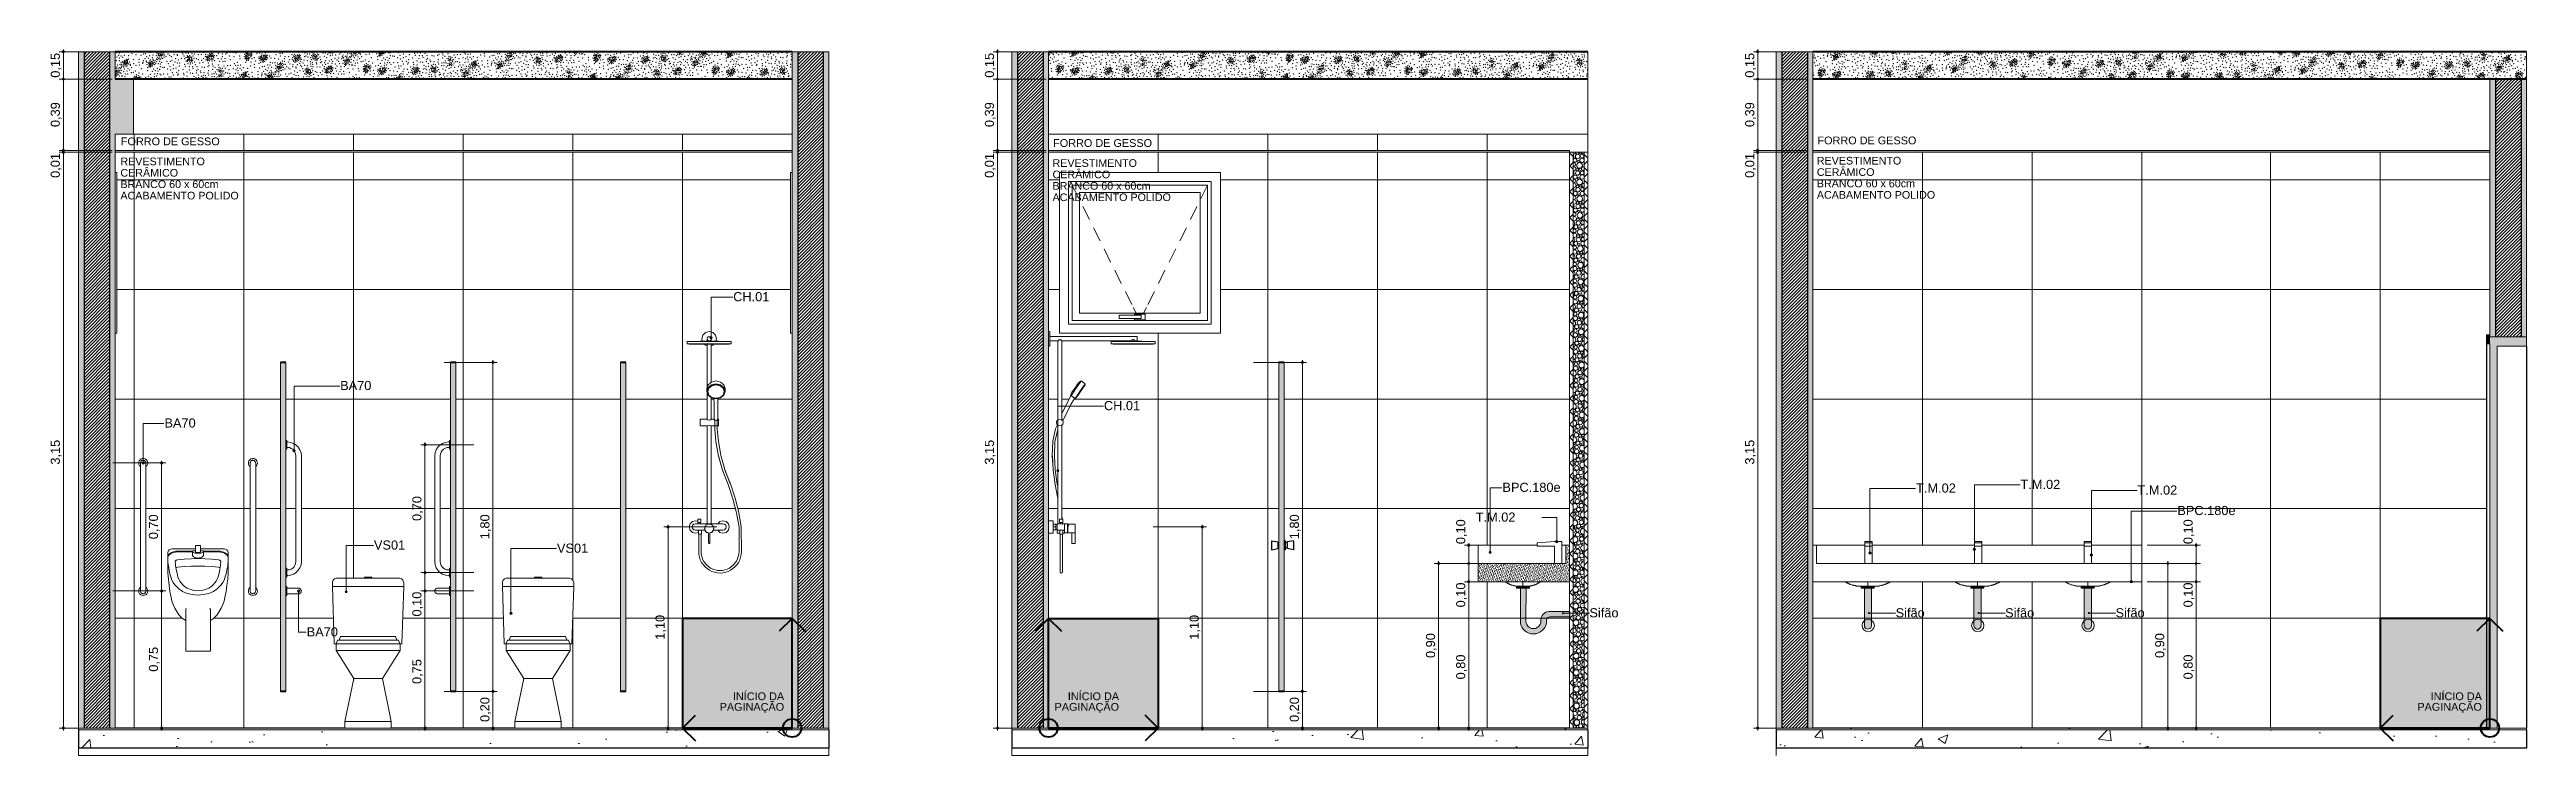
# Model space of a CAD drawing. Header units: metres. Extents: x -1.8 to 75.3, y -2 to 2.8.
# Drawn here: x 29.4 to 42.95, y -2.05 to 1.81 of the extents above; entities that cross this region are included whole.
import ezdxf

# ---------------------------------------------------------------- set-up
doc = ezdxf.new("R2010")
doc.units = ezdxf.units.M
doc.header["$MEASUREMENT"] = 0
for name, color, linetype, lineweight, true_color in [('0_Caneta_No__19', 7, 'Continuous', 0, 0xe9e9e9), ('COTAS CORTE_Caneta_No__25', 7, 'Continuous', 13, 0x982312), ('Janelas Archicad_Caneta_No__9', 7, 'Continuous', 9, 0x020202), ('Janelas Archicad_Caneta_No__97', 7, 'Continuous', 13, 0x6b6b6b), ('LAJES.EST_Caneta_No__254', 7, 'Continuous', 0, 0xd1c9ad), ('LAJES.EST_Caneta_No__97', 7, 'Continuous', 13, 0x6b6b6b), ('LOUCAS-METAIS.ARQ_Caneta_No__13', 7, 'Continuous', 0, 0xaaaaaa), ('LOUCAS-METAIS.ARQ_Caneta_No__96', 7, 'Continuous', 0, 0xb6b6b6), ('LOUCAS-METAIS.ARQ_Caneta_No__97', 7, 'Continuous', 13, 0x6b6b6b), ('NOTAS-EXECUTIVO.ARQ_Caneta_No__12', 7, 'Continuous', 0, 0x030303), ('NOTAS-EXECUTIVO.ARQ_Caneta_No__19', 7, 'Continuous', 0, 0xe9e9e9), ('NOTAS-EXECUTIVO.ARQ_Caneta_No__24', 7, 'Continuous', 40, 0x851f10), ('NOTAS-EXECUTIVO.ARQ_Caneta_No__96', 7, 'Continuous', 0, 0xb6b6b6), ('PAREDE CONSTRUIR_Caneta_No__96', 7, 'Continuous', 0, 0xb6b6b6), ('PAREDE CONSTRUIR_Caneta_No__97', 7, 'Continuous', 13, 0x6b6b6b), ('PAREDE.ARQ_Caneta_No__97', 7, 'Continuous', 13, 0x6b6b6b), ('Portas Archicad_Caneta_No__9', 7, 'Continuous', 9, 0x020202), ('Portas Archicad_Caneta_No__97', 7, 'Continuous', 13, 0x6b6b6b)]:
    doc.layers.add(name, color=color, linetype=linetype, lineweight=lineweight, true_color=true_color)
for name, color, linetype, lineweight in [('0_Caneta_No__5', 7, 'Continuous', 20), ('FORRO.EXEC_Caneta_No__241', 7, 'Continuous', 13), ('LAJES.EST_Caneta_No__1', 7, 'Continuous', 40), ('LAJES.EST_Caneta_No__241', 7, 'Continuous', 13), ('LAJES.EST_Caneta_No__4', 7, 'Continuous', 25), ('LAJES.EST_Caneta_No__7', 7, 'Continuous', 13), ('NOTAS-EXECUTIVO.ARQ_Caneta_No__1', 7, 'Continuous', 40), ('NOTAS-EXECUTIVO.ARQ_Caneta_No__241', 7, 'Continuous', 13), ('NOTAS-EXECUTIVO.ARQ_Caneta_No__5', 7, 'Continuous', 20), ('NOTAS-LAYOUT.EXEC_Caneta_No__241', 7, 'Continuous', 13), ('NOTAS-LAYOUT.EXEC_Caneta_No__5', 7, 'Continuous', 20), ('PAREDE CONSTRUIR_Caneta_No__241', 7, 'Continuous', 13), ('PAREDE CONSTRUIR_Caneta_No__3', 7, 'Continuous', 30), ('PAREDE CONSTRUIR_Caneta_No__83', 84, 'Continuous', 0), ('PAREDE.ARQ_Caneta_No__1', 7, 'Continuous', 40), ('PAREDE.ARQ_Caneta_No__241', 7, 'Continuous', 13), ('Portas Archicad_Caneta_No__241', 7, 'Continuous', 13), ('Portas Archicad_Caneta_No__3', 7, 'Continuous', 30)]:
    doc.layers.add(name, color=color, linetype=linetype, lineweight=lineweight)
for name, color, linetype in [('COTAS CORTE', 7, 'Continuous'), ('FORRO.EXEC', 7, 'Continuous'), ('LAJES.EST', 7, 'Continuous'), ('NOTAS-LAYOUT.EXEC', 7, 'Continuous'), ('PAREDE CONSTRUIR', 7, 'Continuous'), ('Portas Archicad', 7, 'Continuous')]:
    doc.layers.add(name, color=color, linetype=linetype)
doc.styles.add('GENERATED_STYLE_1', font='arial.ttf')
doc.dimstyles.new('GENERATED_STYLE__2', dxfattribs={"dimtxt": 0.05, "dimasz": 0.02375, "dimexe": 0.18, "dimexo": 0.267183, "dimgap": 0, "dimtad": 1, "dimzin": 0, "dimdsep": 46, "dimtxsty": 'GENERATED_STYLE_1', "dimblk": 'ARROWHEAD_11', "dimblk1": 'ARROWHEAD_11', "dimblk2": 'ARROWHEAD_11', "dimcen": 0.09, "dimclrd": 256, "dimclre": 256, "dimclrt": 256, "dimadec": 0, "dimazin": 0, "dimtfac": 1, "dimtdec": 4, "dimtmove": 0, "dimatfit": 3, "dimfxl": 0, "dimtolj": 1, "dimtzin": 0, "dimarcsym": 0})
doc.dimstyles.new('GENERATED_STYLE__4', dxfattribs={"dimtxt": 0.18, "dimasz": 0.0228, "dimexe": 0.18, "dimexo": 0.0625, "dimgap": 0, "dimtad": 0, "dimtih": 1, "dimtoh": 1, "dimdec": 4, "dimzin": 0, "dimdsep": 46, "dimcen": 0.09, "dimadec": 0, "dimazin": 0, "dimtfac": 1, "dimtdec": 4, "dimtmove": 0, "dimatfit": 3, "dimldrblk": 'ARROWHEAD_11', "dimfxl": 0, "dimtolj": 1, "dimtzin": 0, "dimarcsym": 0})
pattern_1 = [(45, (66.262766, -1.898244), (-0.0088388348, 0.0088388348), [])]
pattern_2 = [(45, (66.262766, -1.873244), (-0.0079549513, 0.0079549513), [0, -0.0075, 0, -0.01125]), (110, (66.287766, -1.873244), (0.010571542, 0.0038477266), [0, -0.0055, 0, -0.0095])]
pattern_3 = [(45, (66.26277, -1.39824), (-0.159099, 0.159099), [0, -0.15, 0, -0.225]), (110, (66.76277, -1.39824), (0.2114308, 0.0769545), [0, -0.11, 0, -0.19])]
pattern_4 = [(50, (66.26277, -1.89824), (-0.546554, 0.047817), [0.05715, -0.62865]), (355, (66.26277, -1.89824), (-0.10573, 0.5731705), [0.04572, -0.502922]), (100.4514, (66.3083, -1.90223), (0.440824, 0.525353), [0.04857, -0.534271]), (46.1842, (66.2628, -1.74584), (-0.813237, 0.126127), [0.085725, -0.942975]), (96.6356, (66.3305, -1.75635), (0.712212, 0.742278), [0.072855, -0.801407]), (351.1842, (66.2628, -1.74584), (0.712212, 0.742278), [0.06858, -0.75438]), (21, (66.33897, -1.78394), (-0.454843, 0.3067956), [0.05715, -0.62865]), (326, (66.33897, -1.78394), (0.185406, 0.552564), [0.04572, -0.50292]), (71.4514, (66.37687, -1.8095), (0.640249, 0.245768), [0.04857, -0.53427]), (37.5, (66.26277, -1.89824), (0.0092658, 0.2536651), [0, -0.496824, 0, -0.51054, 0, -0.504825]), (7.5, (66.26277, -1.89824), (0.200459, 0.3005417), [0, -0.291084, 0, -0.485394, 0, -0.192405]), (327.5, (66.09284, -1.89824), (-0.4067718, 0.0171862), [0, -0.1905, 0, -0.59436, 0, -0.78867]), (317.5, (66.01664, -1.89824), (0.4443875, 0.0762795), [0, -0.24765, 0, -0.394716, 0, -0.56007])]
pattern_5 = [(45, (101.17897, -1.898244), (-0.0088388348, 0.0088388348), [])]
pattern_6 = [(45, (101.17897, -1.873244), (-0.0079549513, 0.0079549513), [0, -0.0075, 0, -0.01125]), (110, (101.20397, -1.873244), (0.010571542, 0.0038477266), [0, -0.0055, 0, -0.0095])]
pattern_7 = [(45, (101.17897, -1.898244), (-0.03535534, 0.03535534), []), (135, (101.17897, -1.898244), (0.03535534, 0.03535534), [])]
pattern_8 = [(45, (6.246024, -1.898244), (-0.0088388348, 0.0088388348), [])]
pattern_9 = [(45, (6.24602, -1.39824), (-0.159099, 0.159099), [0, -0.15, 0, -0.225]), (110, (6.74602, -1.39824), (0.2114308, 0.0769545), [0, -0.11, 0, -0.19])]
pattern_10 = [(50, (6.24602, -1.89824), (-0.546554, 0.047817), [0.05715, -0.62865]), (355, (6.246, -1.89824), (-0.10573, 0.5731705), [0.04572, -0.502922]), (100.4514, (6.29157, -1.90223), (0.440824, 0.525353), [0.04857, -0.534271]), (46.1842, (6.246, -1.74584), (-0.813237, 0.126127), [0.085725, -0.942975]), (96.6356, (6.3138, -1.75635), (0.712212, 0.742278), [0.072855, -0.801407]), (351.1842, (6.246, -1.74584), (0.712212, 0.742278), [0.06858, -0.75438]), (21, (6.32222, -1.78394), (-0.454843, 0.3067956), [0.05715, -0.62865]), (326, (6.3222, -1.78394), (0.185406, 0.552564), [0.04572, -0.50292]), (71.4514, (6.36013, -1.8095), (0.640249, 0.245768), [0.04857, -0.53427]), (37.5, (6.24602, -1.89824), (0.0092658, 0.2536651), [0, -0.496824, 0, -0.51054, 0, -0.504825]), (7.5, (6.24602, -1.89824), (0.200459, 0.3005417), [0, -0.291084, 0, -0.485394, 0, -0.192405]), (327.5, (6.0761, -1.89824), (-0.4067718, 0.0171862), [0, -0.1905, 0, -0.59436, 0, -0.78867]), (317.5, (5.9999, -1.89824), (0.4443875, 0.0762795), [0, -0.24765, 0, -0.394716, 0, -0.56007])]

msp = doc.modelspace()

# ---------------------------------------------------------------- texts
at = {"layer": 'NOTAS-EXECUTIVO.ARQ_Caneta_No__1', "color": 7, "linetype": 'Continuous', "lineweight": 40, "char_height": 0.05, "attachment_point": 4, "style": 'GENERATED_STYLE_1'}
for insert in [(37.824, -1.268), (39.499, -1.268), (40.098, -1.268), (40.702, -1.268)]:
    msp.add_mtext('\\A1;{\\pql;\\fArial|b0|i0|c0|p0;\\W1.000000;Sifão}', dxfattribs=dict(at, insert=insert))
at = {"layer": 'NOTAS-EXECUTIVO.ARQ_Caneta_No__12', "color": 18, "linetype": 'Continuous', "lineweight": 0, "true_color": 0x030303, "char_height": 0.04191, "width": 0.74499, "attachment_point": 1, "line_spacing_factor": 0.892098, "style": 'GENERATED_STYLE_1'}
for insert in [(29.788, 1.223), (39.068, 1.227), (34.887, 1.214)]:
    msp.add_mtext('\\A1;{\\pql;\\fArial|b0|i0|c0|p0;\\W1.000000;REVESTIMENTO CERÂMICO\\P\\pql;\\fArial|b0|i0|c0|p0;\\W1.000000;BRANCO 60 x 60cm\\P\\pql;\\fArial|b0|i0|c0|p0;\\W1.000000;ACABAMENTO POLIDO\\fArial|b0|i0|c0|p0;\\W1.000000; }', dxfattribs=dict(at, insert=insert))
at = {"layer": 'NOTAS-EXECUTIVO.ARQ_Caneta_No__12', "color": 18, "linetype": 'Continuous', "lineweight": 0, "true_color": 0x030303, "char_height": 0.0425, "attachment_point": 2, "style": 'GENERATED_STYLE_1'}
for insert in [(30.061, 1.333), (35.161, 1.324), (39.342, 1.338)]:
    msp.add_mtext('\\A1;{\\pqc;\\fArial|b0|i0|c0|p0;\\W1.000000;FORRO DE \\fArial|b0|i0|c0|p0;\\W1.000000;GESSO}', dxfattribs=dict(at, insert=insert))
at = {"layer": 'NOTAS-EXECUTIVO.ARQ_Caneta_No__12', "color": 18, "linetype": 'Continuous', "lineweight": 0, "true_color": 0x030303, "char_height": 0.0425, "attachment_point": 3, "line_spacing_factor": 0.81868, "style": 'GENERATED_STYLE_1'}
for insert in [(33.419, -1.703), (35.251, -1.703), (42.706, -1.703)]:
    msp.add_mtext('\\A1;{\\pqr;\\fArial|b0|i0|c0|p0;\\W1.000000;INÍCIO DA\\P\\pqr;\\fArial|b0|i0|c0|p0;\\W1.000000;PAGINAÇÃO}', dxfattribs=dict(at, insert=insert))

# ---------------------------------------------------------------- blocks, each defined once
blk = doc.blocks.new('*X134', base_point=(66.263, -1.898))
at = {"layer": 'LAJES.EST_Caneta_No__241', "color": 7, "linetype": 'Continuous', "lineweight": 13}
for p, q in [((29.999, 1.79), (30.01, 1.791)), ((29.999, 1.782), (29.999, 1.79)), ((29.999, 1.782), (30.006, 1.78)), ((30.01, 1.791), (30.006, 1.78)), ((30.007, 1.8), (30.008, 1.802)), ((30.013, 1.796), (30.007, 1.8)), ((30.013, 1.796), (30.02, 1.802)), ((30.013, 1.784), (30.016, 1.791)), ((30.021, 1.784), (30.013, 1.784)), ((30.016, 1.791), (30.022, 1.786)), ((30.022, 1.786), (30.021, 1.784)), ((30.155, 1.777), (30.153, 1.771)), ((30.161, 1.768), (30.153, 1.771)), ((30.154, 1.755), (30.156, 1.763)), ((30.155, 1.777), (30.163, 1.776)), ((30.156, 1.763), (30.162, 1.759)), ((30.163, 1.776), (30.161, 1.768)), ((30.169, 1.772), (30.164, 1.764)), ((30.166, 1.76), (30.164, 1.764)), ((30.175, 1.772), (30.169, 1.772)), ((30.178, 1.764), (30.175, 1.772)), ((30.178, 1.764), (30.178, 1.76)), ((30.269, 1.768), (30.262, 1.762)), ((30.269, 1.757), (30.262, 1.762)), ((30.269, 1.768), (30.276, 1.765)), ((30.276, 1.765), (30.273, 1.758)), ((30.274, 1.774), (30.277, 1.784)), ((30.283, 1.774), (30.274, 1.774)), ((30.283, 1.783), (30.277, 1.784)), ((30.283, 1.783), (30.283, 1.774)), ((30.285, 1.778), (30.286, 1.781)), ((30.289, 1.775), (30.285, 1.778)), ((30.286, 1.781), (30.292, 1.78)), ((30.289, 1.775), (30.292, 1.776)), ((30.293, 1.779), (30.292, 1.78)), ((30.293, 1.779), (30.292, 1.776)), ((30.472, 1.781), (30.48, 1.783)), ((30.472, 1.78), (30.472, 1.781)), ((30.478, 1.776), (30.472, 1.78)), ((30.48, 1.783), (30.478, 1.776)), ((30.483, 1.776), (30.478, 1.768)), ((30.485, 1.764), (30.478, 1.768)), ((30.483, 1.776), (30.491, 1.772)), ((30.489, 1.765), (30.485, 1.764)), ((30.486, 1.78), (30.486, 1.792)), ((30.495, 1.791), (30.486, 1.792)), ((30.496, 1.783), (30.486, 1.78)), ((30.491, 1.772), (30.489, 1.765)), ((30.495, 1.791), (30.496, 1.783)), ((30.555, 1.763), (30.56, 1.77)), ((30.555, 1.763), (30.562, 1.757)), ((30.56, 1.77), (30.569, 1.766)), ((30.569, 1.766), (30.562, 1.757)), ((30.571, 1.775), (30.577, 1.779)), ((30.575, 1.768), (30.571, 1.775)), ((30.572, 1.76), (30.578, 1.765)), ((30.575, 1.768), (30.584, 1.77)), ((30.577, 1.779), (30.581, 1.778)), ((30.578, 1.765), (30.581, 1.758)), ((30.581, 1.778), (30.584, 1.77)), ((30.746, 1.756), (30.746, 1.765)), ((30.746, 1.765), (30.755, 1.765)), ((30.755, 1.765), (30.753, 1.755)), ((30.754, 1.774), (30.757, 1.781)), ((30.76, 1.771), (30.754, 1.774)), ((30.757, 1.781), (30.761, 1.782)), ((30.76, 1.771), (30.767, 1.777)), ((30.761, 1.782), (30.767, 1.777)), ((30.84, 1.777), (30.846, 1.783)), ((30.841, 1.773), (30.84, 1.777)), ((30.841, 1.773), (30.844, 1.764)), ((30.844, 1.764), (30.85, 1.765)), ((30.846, 1.783), (30.852, 1.776)), ((30.85, 1.765), (30.854, 1.773)), ((30.852, 1.776), (30.854, 1.773)), ((30.855, 1.761), (30.857, 1.768)), ((30.857, 1.777), (30.862, 1.782)), ((30.863, 1.773), (30.857, 1.777)), ((30.857, 1.768), (30.866, 1.765)), ((30.862, 1.782), (30.865, 1.781)), ((30.865, 1.781), (30.863, 1.773)), ((30.864, 1.759), (30.866, 1.765)), ((30.939, 1.802), (30.938, 1.801)), ((30.946, 1.801), (30.938, 1.801)), ((30.947, 1.802), (30.946, 1.801)), ((31.069, 1.8), (31.063, 1.795)), ((31.069, 1.79), (31.063, 1.795)), ((31.069, 1.8), (31.076, 1.797)), ((31.073, 1.791), (31.069, 1.79)), ((31.076, 1.797), (31.073, 1.791)), ((31.077, 1.801), (31.077, 1.802)), ((31.083, 1.796), (31.077, 1.801)), ((31.085, 1.802), (31.083, 1.796)), ((31.201, 1.796), (31.203, 1.802)), ((31.209, 1.796), (31.201, 1.796)), ((31.203, 1.785), (31.204, 1.793)), ((31.203, 1.785), (31.21, 1.783)), ((31.204, 1.793), (31.212, 1.793)), ((31.206, 1.802), (31.21, 1.799)), ((31.21, 1.799), (31.209, 1.796)), ((31.212, 1.793), (31.21, 1.783)), ((31.218, 1.799), (31.212, 1.802)), ((31.218, 1.799), (31.22, 1.802)), ((31.906, 1.774), (31.907, 1.782)), ((31.906, 1.774), (31.913, 1.772)), ((31.907, 1.782), (31.917, 1.783)), ((31.917, 1.783), (31.913, 1.772)), ((31.914, 1.792), (31.917, 1.798)), ((31.921, 1.788), (31.914, 1.792)), ((31.917, 1.798), (31.921, 1.799)), ((31.921, 1.799), (31.927, 1.794)), ((31.921, 1.788), (31.927, 1.794)), ((31.921, 1.776), (31.923, 1.783)), ((31.928, 1.776), (31.921, 1.776)), ((31.923, 1.783), (31.929, 1.778)), ((31.929, 1.778), (31.928, 1.776)), ((32.063, 1.769), (32.06, 1.763)), ((32.069, 1.76), (32.06, 1.763)), ((32.063, 1.769), (32.071, 1.768)), ((32.071, 1.768), (32.069, 1.76)), ((32.076, 1.764), (32.072, 1.756)), ((32.082, 1.764), (32.076, 1.764)), ((32.085, 1.756), (32.082, 1.764)), ((32.182, 1.766), (32.184, 1.776)), ((32.19, 1.766), (32.182, 1.766)), ((32.191, 1.775), (32.184, 1.776)), ((32.191, 1.775), (32.19, 1.766)), ((32.193, 1.77), (32.193, 1.773)), ((32.193, 1.773), (32.199, 1.772)), ((32.197, 1.767), (32.193, 1.77)), ((32.197, 1.767), (32.199, 1.768)), ((32.201, 1.771), (32.199, 1.772)), ((32.201, 1.771), (32.199, 1.768)), ((32.278, 1.802), (32.274, 1.799)), ((32.281, 1.794), (32.274, 1.799)), ((32.285, 1.795), (32.281, 1.794)), ((32.288, 1.801), (32.285, 1.795)), ((32.287, 1.802), (32.288, 1.801)), ((32.379, 1.773), (32.387, 1.775)), ((32.379, 1.772), (32.379, 1.773)), ((32.386, 1.768), (32.379, 1.772)), ((32.39, 1.768), (32.385, 1.76)), ((32.387, 1.775), (32.386, 1.768)), ((32.39, 1.768), (32.398, 1.764)), ((32.393, 1.772), (32.393, 1.784)), ((32.403, 1.783), (32.393, 1.784)), ((32.404, 1.775), (32.393, 1.772)), ((32.398, 1.764), (32.396, 1.757)), ((32.403, 1.783), (32.404, 1.775)), ((32.463, 1.755), (32.467, 1.762)), ((32.467, 1.762), (32.477, 1.758)), ((32.478, 1.767), (32.484, 1.771)), ((32.482, 1.76), (32.478, 1.767)), ((32.482, 1.76), (32.491, 1.762)), ((32.484, 1.771), (32.488, 1.77)), ((32.488, 1.77), (32.491, 1.762)), ((32.661, 1.766), (32.664, 1.773)), ((32.668, 1.763), (32.661, 1.766)), ((32.664, 1.773), (32.668, 1.774)), ((32.668, 1.774), (32.674, 1.769)), ((32.668, 1.763), (32.674, 1.769)), ((32.748, 1.769), (32.754, 1.775)), ((32.748, 1.765), (32.748, 1.769)), ((32.748, 1.765), (32.751, 1.756)), ((32.754, 1.775), (32.76, 1.768)), ((32.757, 1.757), (32.762, 1.765)), ((32.76, 1.768), (32.762, 1.765)), ((32.764, 1.769), (32.769, 1.774)), ((32.771, 1.765), (32.764, 1.769)), ((32.769, 1.774), (32.772, 1.773)), ((32.772, 1.773), (32.771, 1.765)), ((32.848, 1.802), (32.846, 1.793)), ((32.854, 1.793), (32.846, 1.793)), ((32.848, 1.802), (32.848, 1.802)), ((32.856, 1.796), (32.854, 1.793)), ((32.855, 1.802), (32.856, 1.796)), ((32.977, 1.792), (32.97, 1.787)), ((32.976, 1.782), (32.97, 1.787)), ((32.98, 1.783), (32.976, 1.782)), ((32.977, 1.792), (32.984, 1.789)), ((32.984, 1.789), (32.98, 1.783)), ((32.982, 1.798), (32.983, 1.802)), ((32.991, 1.799), (32.982, 1.798)), ((32.984, 1.793), (32.985, 1.795)), ((32.99, 1.788), (32.984, 1.793)), ((32.985, 1.795), (32.993, 1.795)), ((32.993, 1.795), (32.99, 1.788)), ((32.991, 1.802), (32.991, 1.799)), ((33.109, 1.788), (33.111, 1.795)), ((33.117, 1.788), (33.109, 1.788)), ((33.111, 1.795), (33.117, 1.791)), ((33.111, 1.777), (33.111, 1.785)), ((33.111, 1.785), (33.12, 1.785)), ((33.111, 1.777), (33.117, 1.775)), ((33.117, 1.791), (33.117, 1.788)), ((33.12, 1.785), (33.117, 1.775)), ((33.118, 1.795), (33.121, 1.801)), ((33.125, 1.791), (33.118, 1.795)), ((33.121, 1.801), (33.125, 1.802)), ((33.125, 1.791), (33.132, 1.797)), ((33.126, 1.802), (33.132, 1.797)), ((29.759, 1.696), (29.766, 1.696)), ((29.763, 1.689), (29.759, 1.692)), ((29.766, 1.683), (29.759, 1.678)), ((29.765, 1.673), (29.759, 1.678)), ((29.766, 1.696), (29.763, 1.689)), ((29.77, 1.674), (29.765, 1.673)), ((29.766, 1.683), (29.773, 1.68)), ((29.769, 1.689), (29.774, 1.7)), ((29.78, 1.69), (29.769, 1.689)), ((29.773, 1.68), (29.77, 1.674)), ((29.78, 1.698), (29.774, 1.7)), ((29.78, 1.698), (29.78, 1.69)), ((29.812, 1.74), (29.805, 1.734)), ((29.811, 1.729), (29.805, 1.734)), ((29.815, 1.73), (29.811, 1.729)), ((29.812, 1.74), (29.819, 1.736)), ((29.819, 1.736), (29.815, 1.73)), ((29.817, 1.745), (29.819, 1.756)), ((29.826, 1.746), (29.817, 1.745)), ((29.826, 1.754), (29.819, 1.756)), ((29.82, 1.743), (29.828, 1.742)), ((29.82, 1.74), (29.82, 1.743)), ((29.825, 1.735), (29.82, 1.74)), ((29.828, 1.742), (29.825, 1.735)), ((29.826, 1.754), (29.826, 1.746)), ((29.864, 1.652), (29.872, 1.654)), ((29.864, 1.652), (29.864, 1.652)), ((29.872, 1.654), (29.872, 1.652)), ((29.878, 1.652), (29.878, 1.663)), ((29.887, 1.662), (29.878, 1.663)), ((29.888, 1.654), (29.881, 1.652)), ((29.887, 1.662), (29.888, 1.654)), ((29.944, 1.736), (29.947, 1.743)), ((29.952, 1.735), (29.944, 1.736)), ((29.946, 1.732), (29.955, 1.733)), ((29.946, 1.724), (29.946, 1.732)), ((29.946, 1.724), (29.952, 1.723)), ((29.947, 1.743), (29.952, 1.738)), ((29.952, 1.738), (29.952, 1.735)), ((29.955, 1.733), (29.952, 1.723)), ((29.953, 1.742), (29.956, 1.748)), ((29.96, 1.739), (29.953, 1.742)), ((29.956, 1.748), (29.96, 1.749)), ((29.96, 1.749), (29.967, 1.744)), ((29.96, 1.739), (29.967, 1.744)), ((30.15, 1.652), (30.153, 1.652)), ((30.153, 1.652), (30.154, 1.652)), ((30.157, 1.754), (30.154, 1.755)), ((30.162, 1.759), (30.157, 1.754)), ((30.173, 1.754), (30.166, 1.76)), ((30.178, 1.76), (30.173, 1.754)), ((30.237, 1.652), (30.238, 1.653)), ((30.238, 1.653), (30.24, 1.652)), ((30.253, 1.652), (30.254, 1.653)), ((30.254, 1.653), (30.257, 1.652)), ((30.257, 1.652), (30.257, 1.652)), ((30.273, 1.758), (30.269, 1.757)), ((30.335, 1.701), (30.329, 1.698)), ((30.332, 1.689), (30.329, 1.698)), ((30.333, 1.68), (30.331, 1.672)), ((30.339, 1.672), (30.331, 1.672)), ((30.34, 1.694), (30.332, 1.689)), ((30.333, 1.68), (30.34, 1.682)), ((30.335, 1.701), (30.34, 1.694)), ((30.341, 1.675), (30.339, 1.672)), ((30.34, 1.682), (30.341, 1.675)), ((30.462, 1.671), (30.455, 1.665)), ((30.461, 1.66), (30.455, 1.665)), ((30.465, 1.661), (30.461, 1.66)), ((30.462, 1.671), (30.468, 1.668)), ((30.468, 1.668), (30.465, 1.661)), ((30.467, 1.677), (30.469, 1.687)), ((30.475, 1.677), (30.467, 1.677)), ((30.476, 1.686), (30.469, 1.687)), ((30.469, 1.672), (30.47, 1.674)), ((30.475, 1.667), (30.469, 1.672)), ((30.47, 1.674), (30.478, 1.674)), ((30.476, 1.686), (30.475, 1.677)), ((30.478, 1.674), (30.475, 1.667)), ((30.58, 1.757), (30.572, 1.76)), ((30.581, 1.758), (30.58, 1.757)), ((30.593, 1.667), (30.596, 1.674)), ((30.601, 1.667), (30.593, 1.667)), ((30.596, 1.674), (30.602, 1.67)), ((30.596, 1.655), (30.596, 1.664)), ((30.596, 1.664), (30.605, 1.664)), ((30.596, 1.655), (30.602, 1.654)), ((30.602, 1.67), (30.601, 1.667)), ((30.605, 1.664), (30.602, 1.654)), ((30.603, 1.673), (30.606, 1.68)), ((30.61, 1.67), (30.603, 1.673)), ((30.606, 1.68), (30.61, 1.681)), ((30.61, 1.681), (30.617, 1.676)), ((30.61, 1.67), (30.617, 1.676)), ((30.649, 1.721), (30.66, 1.722)), ((30.649, 1.713), (30.649, 1.721)), ((30.649, 1.713), (30.655, 1.712)), ((30.66, 1.722), (30.655, 1.712)), ((30.656, 1.731), (30.659, 1.737)), ((30.663, 1.728), (30.656, 1.731)), ((30.659, 1.737), (30.663, 1.738)), ((30.663, 1.738), (30.67, 1.733)), ((30.663, 1.728), (30.67, 1.733)), ((30.663, 1.715), (30.666, 1.722)), ((30.671, 1.715), (30.663, 1.715)), ((30.666, 1.722), (30.672, 1.718)), ((30.672, 1.718), (30.671, 1.715)), ((30.746, 1.756), (30.753, 1.755)), ((30.805, 1.709), (30.803, 1.703)), ((30.811, 1.7), (30.803, 1.703)), ((30.804, 1.687), (30.805, 1.695)), ((30.807, 1.686), (30.804, 1.687)), ((30.805, 1.709), (30.813, 1.707)), ((30.805, 1.695), (30.812, 1.691)), ((30.812, 1.691), (30.807, 1.686)), ((30.813, 1.707), (30.811, 1.7)), ((30.819, 1.703), (30.814, 1.695)), ((30.816, 1.692), (30.814, 1.695)), ((30.822, 1.685), (30.816, 1.692)), ((30.825, 1.704), (30.819, 1.703)), ((30.828, 1.691), (30.822, 1.685)), ((30.828, 1.695), (30.825, 1.704)), ((30.828, 1.695), (30.828, 1.691)), ((30.864, 1.759), (30.855, 1.761)), ((30.919, 1.699), (30.912, 1.694)), ((30.919, 1.689), (30.912, 1.694)), ((30.919, 1.699), (30.926, 1.696)), ((30.923, 1.69), (30.919, 1.689)), ((30.926, 1.696), (30.923, 1.69)), ((30.924, 1.705), (30.927, 1.715)), ((30.933, 1.706), (30.924, 1.705)), ((30.933, 1.714), (30.927, 1.715)), ((30.933, 1.714), (30.933, 1.706)), ((30.935, 1.709), (30.936, 1.712)), ((30.939, 1.706), (30.935, 1.709)), ((30.936, 1.712), (30.942, 1.712)), ((30.939, 1.706), (30.942, 1.707)), ((30.943, 1.71), (30.942, 1.712)), ((30.943, 1.71), (30.942, 1.707)), ((31.015, 1.754), (31.016, 1.757)), ((31.021, 1.749), (31.015, 1.754)), ((31.016, 1.757), (31.024, 1.756)), ((31.024, 1.744), (31.017, 1.738)), ((31.023, 1.733), (31.017, 1.738)), ((31.024, 1.756), (31.021, 1.749)), ((31.027, 1.734), (31.023, 1.733)), ((31.024, 1.744), (31.03, 1.741)), ((31.027, 1.75), (31.031, 1.76)), ((31.037, 1.75), (31.027, 1.75)), ((31.03, 1.741), (31.027, 1.734)), ((31.038, 1.759), (31.031, 1.76)), ((31.038, 1.759), (31.037, 1.75)), ((31.122, 1.712), (31.13, 1.715)), ((31.122, 1.711), (31.122, 1.712)), ((31.128, 1.707), (31.122, 1.711)), ((31.13, 1.715), (31.128, 1.707)), ((31.133, 1.707), (31.128, 1.699)), ((31.135, 1.695), (31.128, 1.699)), ((31.133, 1.707), (31.14, 1.704)), ((31.136, 1.712), (31.135, 1.723)), ((31.145, 1.723), (31.135, 1.723)), ((31.138, 1.697), (31.135, 1.695)), ((31.146, 1.714), (31.136, 1.712)), ((31.14, 1.704), (31.138, 1.697)), ((31.145, 1.723), (31.146, 1.714)), ((31.205, 1.695), (31.21, 1.702)), ((31.205, 1.695), (31.212, 1.688)), ((31.21, 1.702), (31.219, 1.697)), ((31.219, 1.697), (31.212, 1.688)), ((31.221, 1.707), (31.226, 1.711)), ((31.224, 1.699), (31.221, 1.707)), ((31.222, 1.691), (31.228, 1.696)), ((31.23, 1.688), (31.222, 1.691)), ((31.224, 1.699), (31.234, 1.702)), ((31.226, 1.711), (31.231, 1.709)), ((31.228, 1.696), (31.23, 1.689)), ((31.23, 1.689), (31.23, 1.688)), ((31.231, 1.709), (31.234, 1.702)), ((31.299, 1.653), (31.31, 1.654)), ((31.299, 1.652), (31.299, 1.653)), ((31.306, 1.662), (31.309, 1.669)), ((31.313, 1.659), (31.306, 1.662)), ((31.309, 1.669), (31.313, 1.67)), ((31.31, 1.654), (31.309, 1.652)), ((31.313, 1.67), (31.32, 1.665)), ((31.313, 1.659), (31.32, 1.665)), ((31.315, 1.652), (31.316, 1.654)), ((31.316, 1.654), (31.318, 1.652)), ((31.396, 1.696), (31.405, 1.697)), ((31.396, 1.688), (31.396, 1.696)), ((31.396, 1.688), (31.402, 1.686)), ((31.405, 1.697), (31.402, 1.686)), ((31.403, 1.706), (31.406, 1.712)), ((31.41, 1.702), (31.403, 1.706)), ((31.406, 1.712), (31.411, 1.713)), ((31.41, 1.702), (31.417, 1.708)), ((31.411, 1.713), (31.417, 1.708)), ((31.49, 1.708), (31.496, 1.714)), ((31.491, 1.704), (31.49, 1.708)), ((31.491, 1.704), (31.494, 1.696)), ((31.494, 1.696), (31.5, 1.696)), ((31.496, 1.714), (31.502, 1.708)), ((31.5, 1.696), (31.504, 1.704)), ((31.502, 1.708), (31.504, 1.704)), ((31.505, 1.692), (31.507, 1.7)), ((31.513, 1.691), (31.505, 1.692)), ((31.506, 1.708), (31.512, 1.714)), ((31.513, 1.705), (31.506, 1.708)), ((31.507, 1.7), (31.516, 1.697)), ((31.512, 1.714), (31.514, 1.713)), ((31.514, 1.713), (31.513, 1.705)), ((31.513, 1.691), (31.516, 1.697)), ((31.593, 1.761), (31.587, 1.759)), ((31.589, 1.75), (31.587, 1.759)), ((31.59, 1.741), (31.588, 1.732)), ((31.596, 1.732), (31.588, 1.732)), ((31.597, 1.754), (31.589, 1.75)), ((31.59, 1.741), (31.598, 1.743)), ((31.593, 1.761), (31.597, 1.754)), ((31.599, 1.736), (31.596, 1.732)), ((31.598, 1.743), (31.599, 1.736)), ((31.665, 1.688), (31.673, 1.688)), ((31.665, 1.686), (31.665, 1.688)), ((31.671, 1.681), (31.665, 1.686)), ((31.673, 1.675), (31.667, 1.67)), ((31.673, 1.665), (31.667, 1.67)), ((31.673, 1.688), (31.671, 1.681)), ((31.673, 1.675), (31.68, 1.672)), ((31.677, 1.666), (31.673, 1.665)), ((31.677, 1.681), (31.681, 1.692)), ((31.687, 1.682), (31.677, 1.681)), ((31.68, 1.672), (31.677, 1.666)), ((31.687, 1.69), (31.681, 1.692)), ((31.687, 1.69), (31.687, 1.682)), ((31.719, 1.732), (31.712, 1.726)), ((31.719, 1.721), (31.712, 1.726)), ((31.719, 1.732), (31.726, 1.728)), ((31.723, 1.722), (31.719, 1.721)), ((31.726, 1.728), (31.723, 1.722)), ((31.724, 1.737), (31.727, 1.748)), ((31.733, 1.738), (31.724, 1.737)), ((31.733, 1.746), (31.727, 1.748)), ((31.727, 1.732), (31.728, 1.735)), ((31.733, 1.727), (31.727, 1.732)), ((31.728, 1.735), (31.736, 1.734)), ((31.733, 1.746), (31.733, 1.738)), ((31.736, 1.734), (31.733, 1.727)), ((31.785, 1.652), (31.785, 1.655)), ((31.795, 1.654), (31.785, 1.655)), ((31.795, 1.654), (31.795, 1.652)), ((31.851, 1.728), (31.854, 1.735)), ((31.859, 1.727), (31.851, 1.728)), ((31.853, 1.716), (31.854, 1.724)), ((31.853, 1.716), (31.86, 1.715)), ((31.854, 1.735), (31.86, 1.73)), ((31.854, 1.724), (31.862, 1.725)), ((31.86, 1.73), (31.859, 1.727)), ((31.862, 1.725), (31.86, 1.715)), ((31.861, 1.734), (31.864, 1.74)), ((31.867, 1.731), (31.861, 1.734)), ((31.864, 1.74), (31.868, 1.741)), ((31.867, 1.731), (31.874, 1.736)), ((31.868, 1.741), (31.874, 1.736)), ((32.062, 1.747), (32.063, 1.755)), ((32.064, 1.746), (32.062, 1.747)), ((32.063, 1.755), (32.07, 1.751)), ((32.07, 1.751), (32.064, 1.746)), ((32.074, 1.752), (32.072, 1.756)), ((32.08, 1.746), (32.074, 1.752)), ((32.086, 1.752), (32.08, 1.746)), ((32.085, 1.756), (32.086, 1.752)), ((32.177, 1.76), (32.17, 1.754)), ((32.176, 1.749), (32.17, 1.754)), ((32.18, 1.75), (32.176, 1.749)), ((32.177, 1.76), (32.183, 1.757)), ((32.183, 1.757), (32.18, 1.75)), ((32.242, 1.693), (32.236, 1.69)), ((32.239, 1.681), (32.236, 1.69)), ((32.24, 1.672), (32.238, 1.664)), ((32.246, 1.664), (32.238, 1.664)), ((32.247, 1.686), (32.239, 1.681)), ((32.24, 1.672), (32.247, 1.674)), ((32.242, 1.693), (32.247, 1.686)), ((32.249, 1.667), (32.246, 1.664)), ((32.247, 1.674), (32.249, 1.667)), ((32.369, 1.663), (32.362, 1.657)), ((32.369, 1.652), (32.362, 1.657)), ((32.369, 1.663), (32.376, 1.66)), ((32.373, 1.653), (32.369, 1.652)), ((32.376, 1.66), (32.373, 1.653)), ((32.374, 1.669), (32.377, 1.679)), ((32.383, 1.669), (32.374, 1.669)), ((32.383, 1.678), (32.377, 1.679)), ((32.377, 1.666), (32.385, 1.666)), ((32.377, 1.664), (32.377, 1.666)), ((32.383, 1.659), (32.377, 1.664)), ((32.383, 1.678), (32.383, 1.669)), ((32.385, 1.666), (32.383, 1.659)), ((32.392, 1.756), (32.385, 1.76)), ((32.396, 1.757), (32.392, 1.756)), ((32.463, 1.755), (32.47, 1.749)), ((32.477, 1.758), (32.47, 1.749)), ((32.479, 1.752), (32.485, 1.757)), ((32.487, 1.749), (32.479, 1.752)), ((32.485, 1.757), (32.488, 1.75)), ((32.488, 1.75), (32.487, 1.749)), ((32.501, 1.659), (32.504, 1.666)), ((32.509, 1.659), (32.501, 1.659)), ((32.503, 1.652), (32.503, 1.656)), ((32.503, 1.656), (32.512, 1.656)), ((32.504, 1.666), (32.51, 1.662)), ((32.51, 1.662), (32.509, 1.659)), ((32.51, 1.665), (32.514, 1.672)), ((32.517, 1.662), (32.51, 1.665)), ((32.512, 1.656), (32.511, 1.652)), ((32.514, 1.672), (32.518, 1.673)), ((32.517, 1.662), (32.524, 1.668)), ((32.518, 1.673), (32.524, 1.668)), ((32.556, 1.705), (32.557, 1.713)), ((32.556, 1.705), (32.563, 1.704)), ((32.557, 1.713), (32.567, 1.714)), ((32.567, 1.714), (32.563, 1.704)), ((32.564, 1.723), (32.567, 1.729)), ((32.57, 1.72), (32.564, 1.723)), ((32.567, 1.729), (32.571, 1.73)), ((32.57, 1.72), (32.577, 1.725)), ((32.57, 1.707), (32.573, 1.714)), ((32.578, 1.707), (32.57, 1.707)), ((32.571, 1.73), (32.577, 1.725)), ((32.573, 1.714), (32.579, 1.71)), ((32.579, 1.71), (32.578, 1.707)), ((32.654, 1.748), (32.654, 1.757)), ((32.654, 1.757), (32.663, 1.757)), ((32.654, 1.748), (32.66, 1.747)), ((32.663, 1.757), (32.66, 1.747)), ((32.712, 1.701), (32.71, 1.695)), ((32.719, 1.692), (32.71, 1.695)), ((32.711, 1.679), (32.713, 1.687)), ((32.714, 1.678), (32.711, 1.679)), ((32.712, 1.701), (32.721, 1.699)), ((32.713, 1.687), (32.719, 1.683)), ((32.719, 1.683), (32.714, 1.678)), ((32.721, 1.699), (32.719, 1.692)), ((32.726, 1.695), (32.722, 1.687)), ((32.724, 1.684), (32.722, 1.687)), ((32.73, 1.677), (32.724, 1.684)), ((32.732, 1.696), (32.726, 1.695)), ((32.736, 1.683), (32.73, 1.677)), ((32.735, 1.687), (32.732, 1.696)), ((32.735, 1.687), (32.736, 1.683)), ((32.751, 1.756), (32.757, 1.757)), ((32.763, 1.753), (32.765, 1.76)), ((32.771, 1.751), (32.763, 1.753)), ((32.765, 1.76), (32.773, 1.757)), ((32.771, 1.751), (32.773, 1.757)), ((32.826, 1.691), (32.82, 1.686)), ((32.826, 1.681), (32.82, 1.686)), ((32.826, 1.691), (32.833, 1.688)), ((32.83, 1.682), (32.826, 1.681)), ((32.833, 1.688), (32.83, 1.682)), ((32.831, 1.697), (32.834, 1.707)), ((32.84, 1.698), (32.831, 1.697)), ((32.84, 1.706), (32.834, 1.707)), ((32.84, 1.706), (32.84, 1.698)), ((32.842, 1.701), (32.843, 1.704)), ((32.846, 1.698), (32.842, 1.701)), ((32.843, 1.704), (32.849, 1.704)), ((32.846, 1.698), (32.849, 1.699)), ((32.85, 1.702), (32.849, 1.704)), ((32.85, 1.702), (32.849, 1.699)), ((32.922, 1.746), (32.923, 1.749)), ((32.928, 1.741), (32.922, 1.746)), ((32.923, 1.749), (32.931, 1.748)), ((32.931, 1.736), (32.924, 1.73)), ((32.93, 1.725), (32.924, 1.73)), ((32.931, 1.748), (32.928, 1.741)), ((32.935, 1.726), (32.93, 1.725)), ((32.931, 1.736), (32.938, 1.733)), ((32.934, 1.742), (32.939, 1.752)), ((32.945, 1.742), (32.934, 1.742)), ((32.938, 1.733), (32.935, 1.726)), ((32.945, 1.751), (32.939, 1.752)), ((32.945, 1.751), (32.945, 1.742)), ((33.029, 1.704), (33.037, 1.707)), ((33.029, 1.703), (33.029, 1.704)), ((33.036, 1.699), (33.029, 1.703)), ((33.04, 1.699), (33.035, 1.691)), ((33.042, 1.687), (33.035, 1.691)), ((33.037, 1.707), (33.036, 1.699)), ((33.04, 1.699), (33.048, 1.696)), ((33.046, 1.689), (33.042, 1.687)), ((33.043, 1.704), (33.043, 1.715)), ((33.052, 1.715), (33.043, 1.715)), ((33.053, 1.706), (33.043, 1.704)), ((33.048, 1.696), (33.046, 1.689)), ((33.052, 1.715), (33.053, 1.706)), ((33.113, 1.687), (33.117, 1.694)), ((33.113, 1.687), (33.12, 1.68)), ((33.117, 1.694), (33.127, 1.689)), ((33.127, 1.689), (33.12, 1.68)), ((33.128, 1.699), (33.134, 1.702)), ((33.132, 1.691), (33.128, 1.699)), ((33.129, 1.683), (33.135, 1.688)), ((33.137, 1.68), (33.129, 1.683)), ((33.132, 1.691), (33.141, 1.694)), ((33.134, 1.702), (33.138, 1.701)), ((33.135, 1.688), (33.138, 1.681)), ((33.138, 1.681), (33.137, 1.68)), ((33.138, 1.701), (33.141, 1.694)), ((33.214, 1.654), (33.217, 1.661)), ((33.219, 1.652), (33.214, 1.654)), ((33.217, 1.661), (33.221, 1.662)), ((33.221, 1.662), (33.227, 1.657)), ((33.221, 1.652), (33.227, 1.657)), ((33.303, 1.68), (33.304, 1.688)), ((33.303, 1.68), (33.31, 1.678)), ((33.304, 1.688), (33.312, 1.689)), ((33.312, 1.689), (33.31, 1.678)), ((33.311, 1.698), (33.314, 1.704)), ((33.317, 1.694), (33.311, 1.698)), ((33.314, 1.704), (33.318, 1.705)), ((33.317, 1.694), (33.324, 1.7)), ((33.318, 1.705), (33.324, 1.7)), ((33.398, 1.7), (33.403, 1.706)), ((33.398, 1.696), (33.398, 1.7)), ((33.398, 1.696), (33.401, 1.688)), ((33.401, 1.688), (33.407, 1.688)), ((33.403, 1.706), (33.409, 1.7)), ((33.407, 1.688), (33.412, 1.696)), ((33.409, 1.7), (33.412, 1.696)), ((33.413, 1.684), (33.415, 1.692)), ((33.421, 1.683), (33.413, 1.684)), ((33.414, 1.7), (33.419, 1.706)), ((33.42, 1.697), (33.414, 1.7)), ((33.415, 1.692), (33.423, 1.689)), ((33.419, 1.706), (33.422, 1.705)), ((33.422, 1.705), (33.42, 1.697)), ((33.421, 1.683), (33.423, 1.689))]:
    blk.add_line(p, q, dxfattribs=at)
for p in [(29.768, 1.797), (29.77, 1.773), (29.778, 1.782), (29.782, 1.796), (29.782, 1.767), (29.792, 1.779), (29.796, 1.798), (29.801, 1.771), (29.81, 1.783), (29.834, 1.78), (29.834, 1.763), (29.851, 1.792), (29.873, 1.786), (29.901, 1.782), (29.914, 1.789), (29.922, 1.764), (29.925, 1.791), (29.932, 1.775), (29.942, 1.766), (29.944, 1.799), (29.948, 1.781), (29.956, 1.799), (29.962, 1.77), (29.966, 1.785), (29.985, 1.78), (29.985, 1.763), (29.987, 1.796), (29.992, 1.771), (29.994, 1.791), (29.995, 1.765), (29.996, 1.781), (30, 1.799), (30.002, 1.763), (30.003, 1.773), (30.011, 1.768), (30.012, 1.779), (30.019, 1.766), (30.024, 1.795), (30.027, 1.773), (30.03, 1.784), (30.032, 1.802), (30.038, 1.775), (30.048, 1.789), (30.057, 1.782), (30.066, 1.776), (30.081, 1.788), (30.083, 1.8), (30.091, 1.765), (30.099, 1.787), (30.099, 1.782), (30.106, 1.801), (30.121, 1.766), (30.125, 1.797), (30.13, 1.789), (30.135, 1.778), (30.139, 1.764), (30.146, 1.796), (30.147, 1.771), (30.155, 1.781), (30.16, 1.794), (30.166, 1.781), (30.173, 1.774), (30.178, 1.772), (30.18, 1.791), (30.186, 1.778), (30.19, 1.766), (30.191, 1.802), (30.192, 1.79), (30.204, 1.764), (30.214, 1.786), (30.23, 1.788), (30.244, 1.798), (30.244, 1.765), (30.252, 1.777), (30.254, 1.788), (30.257, 1.776), (30.26, 1.77), (30.261, 1.801), (30.264, 1.776), (30.268, 1.784), (30.269, 1.771), (30.272, 1.778), (30.276, 1.791), (30.278, 1.788), (30.284, 1.787), (30.286, 1.794), (30.286, 1.766), (30.29, 1.764), (30.292, 1.791), (30.295, 1.785), (30.296, 1.775), (30.298, 1.769), (30.301, 1.781), (30.315, 1.78), (30.321, 1.764), (30.323, 1.793), (30.341, 1.763), (30.345, 1.789), (30.345, 1.775), (30.361, 1.764), (30.363, 1.789), (30.371, 1.795), (30.383, 1.779), (30.391, 1.799), (30.403, 1.798), (30.409, 1.799), (30.41, 1.776), (30.421, 1.795), (30.44, 1.779), (30.443, 1.765), (30.466, 1.775), (30.468, 1.788), (30.469, 1.764), (30.473, 1.772), (30.474, 1.797), (30.474, 1.764), (30.476, 1.791), (30.481, 1.788), (30.483, 1.796), (30.489, 1.762), (30.493, 1.801), (30.495, 1.767), (30.5, 1.79), (30.5, 1.778), (30.503, 1.776), (30.504, 1.795), (30.504, 1.782), (30.507, 1.765), (30.508, 1.788), (30.521, 1.769), (30.535, 1.793), (30.546, 1.765), (30.547, 1.774), (30.549, 1.796), (30.552, 1.768), (30.555, 1.776), (30.559, 1.78), (30.56, 1.777), (30.563, 1.79), (30.57, 1.782), (30.578, 1.782), (30.581, 1.796), (30.584, 1.785), (30.584, 1.764), (30.588, 1.777), (30.589, 1.771), (30.592, 1.782), (30.593, 1.768), (30.595, 1.799), (30.604, 1.779), (30.612, 1.767), (30.632, 1.766), (30.64, 1.787), (30.653, 1.762), (30.661, 1.794), (30.662, 1.779), (30.673, 1.794), (30.684, 1.764), (30.689, 1.776), (30.708, 1.775), (30.726, 1.786), (30.731, 1.77), (30.736, 1.778), (30.739, 1.775), (30.739, 1.764), (30.74, 1.788), (30.743, 1.773), (30.746, 1.781), (30.749, 1.769), (30.755, 1.784), (30.761, 1.799), (30.761, 1.768), (30.766, 1.786), (30.766, 1.763), (30.77, 1.769), (30.772, 1.78), (30.773, 1.763), (30.796, 1.776), (30.798, 1.796), (30.804, 1.778), (30.81, 1.79), (30.814, 1.773), (30.824, 1.79), (30.829, 1.77), (30.835, 1.781), (30.838, 1.797), (30.841, 1.765), (30.842, 1.786), (30.846, 1.762), (30.847, 1.791), (30.854, 1.786), (30.861, 1.8), (30.865, 1.79), (30.871, 1.766), (30.873, 1.786), (30.88, 1.773), (30.896, 1.795), (30.903, 1.777), (30.909, 1.795), (30.917, 1.769), (30.921, 1.788), (30.929, 1.795), (30.937, 1.78), (30.939, 1.795), (30.947, 1.784), (30.949, 1.795), (30.958, 1.798), (30.961, 1.766), (30.966, 1.785), (30.982, 1.767), (30.987, 1.789), (30.995, 1.797), (30.999, 1.765), (31.002, 1.775), (31.006, 1.785), (31.006, 1.771), (31.01, 1.768), (31.013, 1.798), (31.018, 1.777), (31.025, 1.772), (31.025, 1.762), (31.028, 1.779), (31.031, 1.791), (31.034, 1.767), (31.042, 1.776), (31.044, 1.792), (31.045, 1.769), (31.051, 1.785), (31.051, 1.777), (31.053, 1.794), (31.061, 1.785), (31.063, 1.779), (31.068, 1.769), (31.075, 1.781), (31.082, 1.787), (31.087, 1.798), (31.087, 1.773), (31.091, 1.796), (31.097, 1.764), (31.099, 1.793), (31.1, 1.788), (31.107, 1.775), (31.117, 1.798), (31.131, 1.788), (31.149, 1.79), (31.16, 1.769), (31.168, 1.798), (31.19, 1.792), (31.195, 1.776), (31.2, 1.801), (31.202, 1.78), (31.208, 1.779), (31.215, 1.789), (31.218, 1.796), (31.219, 1.783), (31.223, 1.791), (31.227, 1.797), (31.228, 1.768), (31.23, 1.791), (31.238, 1.797), (31.247, 1.772), (31.253, 1.797), (31.26, 1.766), (31.263, 1.796), (31.265, 1.781), (31.277, 1.778), (31.286, 1.777), (31.305, 1.769), (31.308, 1.797), (31.317, 1.783), (31.32, 1.763), (31.335, 1.79), (31.335, 1.77), (31.35, 1.775), (31.357, 1.8), (31.368, 1.786), (31.369, 1.8), (31.387, 1.767), (31.397, 1.793), (31.401, 1.783), (31.415, 1.797), (31.422, 1.764), (31.423, 1.781), (31.428, 1.795), (31.439, 1.801), (31.44, 1.781), (31.444, 1.772), (31.455, 1.793), (31.465, 1.782), (31.469, 1.766), (31.478, 1.801), (31.492, 1.78), (31.504, 1.778), (31.524, 1.782), (31.526, 1.801), (31.53, 1.788), (31.549, 1.796), (31.551, 1.767), (31.553, 1.784), (31.563, 1.777), (31.575, 1.764), (31.58, 1.791), (31.584, 1.766), (31.586, 1.777), (31.592, 1.774), (31.595, 1.764), (31.602, 1.771), (31.612, 1.785), (31.62, 1.771), (31.632, 1.787), (31.64, 1.764), (31.648, 1.788), (31.663, 1.77), (31.669, 1.796), (31.676, 1.789), (31.677, 1.765), (31.685, 1.774), (31.689, 1.788), (31.7, 1.771), (31.703, 1.79), (31.709, 1.763), (31.718, 1.775), (31.741, 1.772), (31.759, 1.784), (31.779, 1.794), (31.781, 1.778), (31.805, 1.798), (31.808, 1.774), (31.821, 1.781), (31.832, 1.783), (31.84, 1.767), (31.852, 1.791), (31.855, 1.773), (31.863, 1.791), (31.869, 1.762), (31.873, 1.777), (31.878, 1.8), (31.893, 1.772), (31.894, 1.788), (31.899, 1.763), (31.901, 1.783), (31.903, 1.773), (31.907, 1.791), (31.91, 1.765), (31.919, 1.771), (31.931, 1.799), (31.931, 1.787), (31.934, 1.765), (31.937, 1.776), (31.939, 1.793), (31.945, 1.767), (31.949, 1.794), (31.955, 1.781), (31.965, 1.774), (31.973, 1.795), (31.973, 1.768), (31.988, 1.78), (31.991, 1.792), (32.006, 1.779), (32.006, 1.774), (32.013, 1.793), (32.026, 1.798), (32.032, 1.789), (32.037, 1.781), (32.042, 1.77), (32.043, 1.801), (32.053, 1.788), (32.055, 1.763), (32.063, 1.773), (32.067, 1.786), (32.073, 1.773), (32.08, 1.766), (32.085, 1.764), (32.086, 1.795), (32.088, 1.783), (32.094, 1.77), (32.098, 1.794), (32.099, 1.782), (32.119, 1.795), (32.122, 1.778), (32.138, 1.78), (32.151, 1.79), (32.16, 1.769), (32.161, 1.78), (32.164, 1.768), (32.167, 1.762), (32.168, 1.793), (32.171, 1.768), (32.175, 1.776), (32.176, 1.763), (32.179, 1.77), (32.181, 1.798), (32.183, 1.783), (32.186, 1.78), (32.192, 1.779), (32.194, 1.786), (32.199, 1.783), (32.203, 1.777), (32.204, 1.799), (32.204, 1.767), (32.208, 1.773), (32.221, 1.796), (32.222, 1.772), (32.231, 1.785), (32.245, 1.797), (32.253, 1.781), (32.253, 1.767), (32.263, 1.799), (32.271, 1.794), (32.271, 1.781), (32.279, 1.787), (32.291, 1.771), (32.294, 1.802), (32.298, 1.791), (32.31, 1.79), (32.316, 1.791), (32.317, 1.768), (32.328, 1.787), (32.331, 1.801), (32.343, 1.801), (32.347, 1.771), (32.374, 1.767), (32.376, 1.78), (32.38, 1.764), (32.381, 1.789), (32.384, 1.783), (32.388, 1.78), (32.39, 1.788), (32.391, 1.798), (32.401, 1.793), (32.407, 1.77), (32.408, 1.782), (32.41, 1.768), (32.411, 1.787), (32.411, 1.774), (32.415, 1.78), (32.426, 1.801), (32.442, 1.785), (32.455, 1.766), (32.456, 1.788), (32.462, 1.768), (32.466, 1.799), (32.466, 1.772), (32.468, 1.769), (32.47, 1.782), (32.478, 1.774), (32.486, 1.774), (32.488, 1.788), (32.491, 1.801), (32.491, 1.777), (32.495, 1.769), (32.496, 1.763), (32.499, 1.774), (32.502, 1.791), (32.512, 1.771), (32.525, 1.795), (32.547, 1.779), (32.569, 1.786), (32.569, 1.771), (32.581, 1.786), (32.593, 1.796), (32.596, 1.768), (32.615, 1.767), (32.617, 1.796), (32.633, 1.778), (32.639, 1.762), (32.643, 1.77), (32.646, 1.767), (32.648, 1.78), (32.65, 1.795), (32.65, 1.765), (32.654, 1.773), (32.663, 1.776), (32.668, 1.791), (32.673, 1.778), (32.679, 1.772), (32.703, 1.768), (32.705, 1.788), (32.712, 1.77), (32.717, 1.782), (32.722, 1.765), (32.729, 1.797), (32.732, 1.782), (32.736, 1.762), (32.742, 1.773), (32.745, 1.789), (32.749, 1.778), (32.755, 1.783), (32.756, 1.794), (32.761, 1.778), (32.768, 1.792), (32.773, 1.782), (32.78, 1.778), (32.786, 1.796), (32.787, 1.765), (32.804, 1.787), (32.805, 1.801), (32.811, 1.769), (32.816, 1.787), (32.827, 1.801), (32.829, 1.78), (32.836, 1.787), (32.838, 1.796), (32.844, 1.772), (32.846, 1.787), (32.854, 1.776), (32.856, 1.787), (32.865, 1.79), (32.87, 1.801), (32.874, 1.777), (32.894, 1.781), (32.902, 1.789), (32.91, 1.767), (32.913, 1.777), (32.913, 1.763), (32.92, 1.79), (32.925, 1.769), (32.933, 1.764), (32.935, 1.771), (32.938, 1.783), (32.949, 1.768), (32.951, 1.784), (32.956, 1.795), (32.959, 1.777), (32.959, 1.769), (32.96, 1.786), (32.964, 1.8), (32.968, 1.794), (32.968, 1.777), (32.971, 1.801), (32.971, 1.771), (32.976, 1.795), (32.983, 1.773), (32.989, 1.779), (32.994, 1.79), (32.995, 1.765), (32.998, 1.788), (33.004, 1.799), (33.007, 1.785), (33.008, 1.78), (33.014, 1.767), (33.025, 1.79), (33.038, 1.78), (33.055, 1.797), (33.056, 1.782), (33.075, 1.79), (33.077, 1.797), (33.095, 1.798), (33.098, 1.784), (33.103, 1.768), (33.104, 1.795), (33.108, 1.793), (33.11, 1.772), (33.116, 1.771), (33.123, 1.781), (33.125, 1.788), (33.126, 1.775), (33.13, 1.783), (33.134, 1.789), (33.138, 1.783), (33.141, 1.797), (33.146, 1.789), (33.151, 1.799), (33.155, 1.764), (33.16, 1.789), (33.168, 1.802), (33.171, 1.788), (33.172, 1.773), (33.179, 1.797), (33.184, 1.77), (33.193, 1.769), (33.215, 1.789), (33.225, 1.775), (33.242, 1.782), (33.242, 1.762), (33.252, 1.799), (33.258, 1.767), (33.264, 1.792), (33.276, 1.778), (33.277, 1.792), (33.305, 1.785), (33.308, 1.775), (33.318, 1.799), (33.323, 1.789), (33.33, 1.773), (33.335, 1.787), (33.336, 1.798), (33.346, 1.793), (33.348, 1.773), (33.351, 1.764), (33.359, 1.799), (33.362, 1.785), (33.372, 1.774), (33.386, 1.793), (33.4, 1.772), (33.405, 1.797), (33.412, 1.77), (33.432, 1.774), (33.434, 1.793), (33.437, 1.78), (33.456, 1.788), (33.46, 1.776), (29.76, 1.716), (29.764, 1.666), (29.766, 1.753), (29.768, 1.711), (29.768, 1.701), (29.77, 1.719), (29.773, 1.73), (29.776, 1.707), (29.779, 1.681), (29.782, 1.754), (29.783, 1.67), (29.784, 1.715), (29.784, 1.699), (29.785, 1.688), (29.786, 1.731), (29.787, 1.709), (29.791, 1.742), (29.792, 1.684), (29.794, 1.724), (29.794, 1.717), (29.794, 1.7), (29.795, 1.733), (29.795, 1.669), (29.799, 1.748), (29.801, 1.67), (29.803, 1.742), (29.803, 1.725), (29.806, 1.718), (29.806, 1.693), (29.807, 1.748), (29.81, 1.708), (29.811, 1.756), (29.811, 1.743), (29.813, 1.666), (29.814, 1.75), (29.816, 1.68), (29.818, 1.721), (29.821, 1.76), (29.824, 1.726), (29.824, 1.697), (29.827, 1.758), (29.828, 1.68), (29.829, 1.737), (29.83, 1.712), (29.833, 1.735), (29.839, 1.746), (29.839, 1.703), (29.842, 1.733), (29.843, 1.727), (29.847, 1.687), (29.849, 1.715), (29.858, 1.689), (29.859, 1.759), (29.86, 1.737), (29.861, 1.659), (29.866, 1.668), (29.868, 1.662), (29.869, 1.697), (29.873, 1.727), (29.873, 1.659), (29.875, 1.667), (29.876, 1.677), (29.886, 1.672), (29.89, 1.761), (29.89, 1.744), (29.89, 1.686), (29.891, 1.729), (29.892, 1.661), (29.896, 1.666), (29.896, 1.652), (29.9, 1.659), (29.903, 1.709), (29.91, 1.738), (29.91, 1.68), (29.912, 1.745), (29.914, 1.754), (29.927, 1.663), (29.929, 1.751), (29.93, 1.746), (29.933, 1.732), (29.938, 1.715), (29.938, 1.699), (29.939, 1.743), (29.941, 1.667), (29.943, 1.741), (29.945, 1.72), (29.948, 1.752), (29.951, 1.718), (29.951, 1.678), (29.954, 1.757), (29.955, 1.661), (29.958, 1.729), (29.96, 1.736), (29.961, 1.722), (29.962, 1.695), (29.963, 1.653), (29.965, 1.73), (29.966, 1.76), (29.968, 1.754), (29.969, 1.736), (29.97, 1.707), (29.97, 1.653), (29.973, 1.731), (29.973, 1.666), (29.976, 1.745), (29.976, 1.68), (29.976, 1.656), (29.978, 1.754), (29.979, 1.699), (29.981, 1.736), (29.984, 1.653), (29.986, 1.747), (29.987, 1.669), (29.99, 1.758), (29.99, 1.711), (29.99, 1.683), (29.994, 1.696), (29.995, 1.736), (30.002, 1.705), (30.003, 1.749), (30.004, 1.681), (30.006, 1.76), (30.006, 1.735), (30.007, 1.72), (30.01, 1.674), (30.014, 1.744), (30.019, 1.717), (30.024, 1.681), (30.028, 1.717), (30.032, 1.658), (30.042, 1.749), (30.046, 1.681), (30.047, 1.708), (30.05, 1.736), (30.053, 1.664), (30.06, 1.722), (30.061, 1.75), (30.063, 1.702), (30.065, 1.664), (30.071, 1.755), (30.072, 1.688), (30.077, 1.73), (30.077, 1.71), (30.078, 1.675), (30.087, 1.746), (30.093, 1.714), (30.095, 1.689), (30.1, 1.74), (30.102, 1.675), (30.105, 1.757), (30.105, 1.681), (30.107, 1.699), (30.111, 1.725), (30.112, 1.74), (30.118, 1.657), (30.13, 1.706), (30.133, 1.659), (30.134, 1.684), (30.135, 1.674), (30.138, 1.652), (30.14, 1.733), (30.143, 1.722), (30.146, 1.751), (30.148, 1.655), (30.153, 1.691), (30.153, 1.67), (30.154, 1.747), (30.158, 1.737), (30.158, 1.657), (30.165, 1.751), (30.165, 1.72), (30.165, 1.703), (30.17, 1.735), (30.171, 1.745), (30.171, 1.686), (30.177, 1.75), (30.181, 1.74), (30.183, 1.72), (30.183, 1.684), (30.184, 1.756), (30.186, 1.711), (30.19, 1.667), (30.194, 1.746), (30.197, 1.732), (30.202, 1.661), (30.204, 1.686), (30.206, 1.698), (30.207, 1.721), (30.212, 1.705), (30.214, 1.758), (30.214, 1.675), (30.217, 1.661), (30.221, 1.741), (30.225, 1.696), (30.228, 1.687), (30.23, 1.667), (30.233, 1.756), (30.234, 1.657), (30.235, 1.719), (30.24, 1.745), (30.24, 1.662), (30.241, 1.673), (30.246, 1.687), (30.246, 1.656), (30.247, 1.717), (30.253, 1.671), (30.257, 1.759), (30.257, 1.661), (30.264, 1.753), (30.265, 1.657), (30.267, 1.721), (30.268, 1.685), (30.269, 1.74), (30.27, 1.699), (30.271, 1.675), (30.272, 1.727), (30.274, 1.754), (30.283, 1.758), (30.289, 1.751), (30.289, 1.68), (30.289, 1.665), (30.291, 1.735), (30.293, 1.706), (30.294, 1.761), (30.295, 1.724), (30.3, 1.682), (30.301, 1.666), (30.304, 1.753), (30.305, 1.716), (30.307, 1.691), (30.312, 1.68), (30.313, 1.659), (30.317, 1.704), (30.321, 1.665), (30.323, 1.73), (30.323, 1.696), (30.323, 1.675), (30.327, 1.705), (30.328, 1.717), (30.331, 1.749), (30.331, 1.666), (30.335, 1.714), (30.338, 1.703), (30.339, 1.655), (30.341, 1.665), (30.345, 1.711), (30.345, 1.696), (30.345, 1.686), (30.349, 1.75), (30.35, 1.669), (30.353, 1.697), (30.354, 1.724), (30.354, 1.68), (30.358, 1.656), (30.361, 1.75), (30.362, 1.711), (30.364, 1.687), (30.374, 1.726), (30.374, 1.686), (30.379, 1.66), (30.382, 1.704), (30.386, 1.683), (30.387, 1.668), (30.39, 1.758), (30.39, 1.727), (30.398, 1.656), (30.405, 1.669), (30.406, 1.709), (30.412, 1.736), (30.416, 1.684), (30.418, 1.728), (30.42, 1.704), (30.423, 1.662), (30.428, 1.745), (30.428, 1.714), (30.432, 1.727), (30.432, 1.699), (30.432, 1.685), (30.436, 1.663), (30.441, 1.674), (30.442, 1.711), (30.444, 1.656), (30.445, 1.73), (30.445, 1.665), (30.449, 1.679), (30.451, 1.702), (30.452, 1.673), (30.453, 1.656), (30.456, 1.679), (30.46, 1.715), (30.46, 1.687), (30.461, 1.674), (30.464, 1.681), (30.468, 1.652), (30.471, 1.691), (30.474, 1.744), (30.474, 1.657), (30.477, 1.69), (30.478, 1.76), (30.479, 1.753), (30.479, 1.669), (30.483, 1.667), (30.484, 1.711), (30.484, 1.694), (30.487, 1.756), (30.489, 1.678), (30.492, 1.664), (30.493, 1.659), (30.501, 1.724), (30.503, 1.746), (30.508, 1.69), (30.51, 1.668), (30.521, 1.733), (30.523, 1.717), (30.523, 1.659), (30.527, 1.751), (30.54, 1.693), (30.54, 1.676), (30.541, 1.661), (30.547, 1.738), (30.55, 1.714), (30.551, 1.755), (30.555, 1.744), (30.56, 1.669), (30.562, 1.751), (30.562, 1.676), (30.563, 1.685), (30.564, 1.72), (30.568, 1.745), (30.569, 1.756), (30.57, 1.751), (30.572, 1.695), (30.575, 1.723), (30.578, 1.749), (30.579, 1.682), (30.58, 1.677), (30.582, 1.706), (30.583, 1.663), (30.588, 1.758), (30.588, 1.674), (30.592, 1.698), (30.593, 1.672), (30.594, 1.73), (30.597, 1.684), (30.598, 1.713), (30.604, 1.689), (30.606, 1.73), (30.607, 1.66), (30.608, 1.744), (30.61, 1.667), (30.611, 1.654), (30.612, 1.701), (30.615, 1.662), (30.616, 1.716), (30.616, 1.691), (30.618, 1.685), (30.619, 1.668), (30.621, 1.74), (30.622, 1.662), (30.626, 1.676), (30.628, 1.685), (30.631, 1.667), (30.634, 1.742), (30.635, 1.711), (30.635, 1.694), (30.636, 1.678), (30.637, 1.727), (30.64, 1.689), (30.642, 1.703), (30.644, 1.723), (30.645, 1.713), (30.645, 1.696), (30.645, 1.668), (30.646, 1.741), (30.65, 1.731), (30.652, 1.695), (30.652, 1.68), (30.653, 1.705), (30.656, 1.691), (30.656, 1.667), (30.661, 1.71), (30.661, 1.7), (30.664, 1.675), (30.665, 1.745), (30.669, 1.698), (30.673, 1.752), (30.673, 1.738), (30.674, 1.726), (30.677, 1.704), (30.68, 1.716), (30.681, 1.733), (30.684, 1.749), (30.688, 1.707), (30.691, 1.733), (30.692, 1.681), (30.697, 1.72), (30.7, 1.668), (30.706, 1.746), (30.707, 1.713), (30.71, 1.654), (30.711, 1.681), (30.714, 1.758), (30.716, 1.735), (30.716, 1.708), (30.721, 1.686), (30.727, 1.661), (30.729, 1.758), (30.73, 1.72), (30.733, 1.732), (30.736, 1.756), (30.736, 1.75), (30.737, 1.678), (30.741, 1.697), (30.743, 1.745), (30.745, 1.752), (30.749, 1.718), (30.749, 1.713), (30.749, 1.671), (30.754, 1.748), (30.755, 1.732), (30.755, 1.689), (30.758, 1.761), (30.761, 1.671), (30.761, 1.656), (30.762, 1.755), (30.768, 1.738), (30.771, 1.698), (30.775, 1.75), (30.775, 1.728), (30.777, 1.761), (30.779, 1.721), (30.785, 1.71), (30.786, 1.741), (30.789, 1.695), (30.79, 1.664), (30.792, 1.757), (30.793, 1.654), (30.796, 1.728), (30.796, 1.682), (30.797, 1.702), (30.803, 1.678), (30.805, 1.712), (30.808, 1.668), (30.81, 1.753), (30.81, 1.726), (30.815, 1.713), (30.815, 1.682), (30.815, 1.652), (30.82, 1.666), (30.821, 1.677), (30.822, 1.706), (30.827, 1.747), (30.827, 1.703), (30.827, 1.682), (30.828, 1.735), (30.83, 1.723), (30.831, 1.671), (30.832, 1.758), (30.833, 1.652), (30.834, 1.687), (30.836, 1.71), (30.838, 1.745), (30.84, 1.733), (30.84, 1.698), (30.841, 1.721), (30.844, 1.678), (30.847, 1.663), (30.853, 1.755), (30.854, 1.695), (30.857, 1.653), (30.859, 1.742), (30.861, 1.735), (30.863, 1.756), (30.864, 1.718), (30.864, 1.69), (30.87, 1.672), (30.88, 1.719), (30.882, 1.687), (30.883, 1.743), (30.884, 1.758), (30.889, 1.747), (30.89, 1.676), (30.894, 1.729), (30.894, 1.697), (30.902, 1.709), (30.904, 1.72), (30.905, 1.742), (30.906, 1.707), (30.907, 1.69), (30.909, 1.753), (30.91, 1.702), (30.911, 1.733), (30.914, 1.708), (30.914, 1.685), (30.916, 1.653), (30.918, 1.715), (30.918, 1.702), (30.918, 1.671), (30.921, 1.709), (30.922, 1.658), (30.924, 1.738), (30.924, 1.686), (30.925, 1.722), (30.928, 1.72), (30.93, 1.752), (30.933, 1.689), (30.934, 1.718), (30.936, 1.725), (30.936, 1.697), (30.939, 1.682), (30.94, 1.695), (30.941, 1.722), (30.941, 1.666), (30.942, 1.758), (30.944, 1.693), (30.945, 1.717), (30.945, 1.655), (30.946, 1.739), (30.946, 1.706), (30.948, 1.7), (30.949, 1.75), (30.951, 1.713), (30.954, 1.684), (30.963, 1.735), (30.965, 1.712), (30.971, 1.696), (30.972, 1.757), (30.973, 1.724), (30.973, 1.662), (30.981, 1.681), (30.982, 1.75), (30.988, 1.737), (30.99, 1.694), (30.995, 1.721), (30.995, 1.706), (30.999, 1.681), (31.004, 1.655), (31.005, 1.739), (31.007, 1.756), (31.01, 1.695), (31.011, 1.681), (31.013, 1.746), (31.013, 1.72), (31.014, 1.734), (31.021, 1.727), (31.024, 1.657), (31.033, 1.71), (31.037, 1.741), (31.04, 1.689), (31.04, 1.658), (31.041, 1.759), (31.041, 1.731), (31.043, 1.749), (31.05, 1.745), (31.051, 1.761), (31.053, 1.73), (31.058, 1.73), (31.06, 1.708), (31.061, 1.667), (31.064, 1.754), (31.068, 1.66), (31.071, 1.726), (31.073, 1.74), (31.077, 1.676), (31.081, 1.658), (31.082, 1.757), (31.085, 1.74), (31.09, 1.71), (31.093, 1.696), (31.095, 1.661), (31.104, 1.747), (31.115, 1.75), (31.116, 1.707), (31.118, 1.72), (31.118, 1.695), (31.123, 1.729), (31.123, 1.704), (31.124, 1.696), (31.124, 1.675), (31.126, 1.722), (31.127, 1.757), (31.128, 1.692), (31.129, 1.685), (31.13, 1.72), (31.132, 1.728), (31.133, 1.737), (31.137, 1.688), (31.139, 1.694), (31.143, 1.732), (31.145, 1.699), (31.148, 1.747), (31.15, 1.721), (31.15, 1.709), (31.151, 1.655), (31.153, 1.727), (31.153, 1.707), (31.153, 1.677), (31.154, 1.713), (31.156, 1.697), (31.158, 1.719), (31.168, 1.74), (31.171, 1.701), (31.171, 1.665), (31.177, 1.682), (31.184, 1.724), (31.196, 1.759), (31.196, 1.697), (31.197, 1.705), (31.197, 1.669), (31.199, 1.728), (31.2, 1.686), (31.202, 1.699), (31.204, 1.708), (31.205, 1.676), (31.209, 1.738), (31.209, 1.711), (31.21, 1.708), (31.212, 1.683), (31.213, 1.722), (31.214, 1.652), (31.218, 1.688), (31.218, 1.676), (31.219, 1.756), (31.22, 1.713), (31.22, 1.683), (31.225, 1.654), (31.228, 1.713), (31.228, 1.68), (31.231, 1.727), (31.233, 1.717), (31.234, 1.741), (31.234, 1.695), (31.237, 1.759), (31.238, 1.708), (31.238, 1.703), (31.238, 1.689), (31.242, 1.714), (31.243, 1.699), (31.244, 1.661), (31.245, 1.73), (31.248, 1.743), (31.252, 1.756), (31.254, 1.71), (31.256, 1.661), (31.258, 1.675), (31.261, 1.742), (31.262, 1.699), (31.268, 1.734), (31.271, 1.671), (31.282, 1.742), (31.282, 1.697), (31.284, 1.673), (31.287, 1.658), (31.29, 1.718), (31.294, 1.654), (31.296, 1.673), (31.3, 1.662), (31.303, 1.693), (31.304, 1.742), (31.311, 1.725), (31.312, 1.711), (31.315, 1.676), (31.323, 1.725), (31.323, 1.683), (31.323, 1.669), (31.324, 1.657), (31.33, 1.749), (31.331, 1.664), (31.334, 1.695), (31.334, 1.681), (31.335, 1.735), (31.339, 1.708), (31.341, 1.665), (31.347, 1.652), (31.353, 1.75), (31.356, 1.677), (31.358, 1.706), (31.36, 1.735), (31.363, 1.742), (31.364, 1.69), (31.365, 1.759), (31.366, 1.666), (31.375, 1.718), (31.378, 1.689), (31.381, 1.701), (31.383, 1.663), (31.385, 1.709), (31.386, 1.687), (31.386, 1.682), (31.389, 1.707), (31.389, 1.695), (31.39, 1.719), (31.391, 1.744), (31.393, 1.734), (31.393, 1.705), (31.393, 1.676), (31.395, 1.684), (31.396, 1.713), (31.398, 1.701), (31.404, 1.679), (31.405, 1.716), (31.405, 1.664), (31.408, 1.692), (31.41, 1.752), (31.411, 1.73), (31.411, 1.699), (31.411, 1.686), (31.415, 1.717), (31.415, 1.694), (31.418, 1.669), (31.419, 1.7), (31.422, 1.711), (31.423, 1.694), (31.424, 1.659), (31.425, 1.682), (31.427, 1.693), (31.429, 1.746), (31.429, 1.652), (31.435, 1.672), (31.441, 1.744), (31.442, 1.688), (31.446, 1.707), (31.446, 1.659), (31.448, 1.727), (31.454, 1.71), (31.459, 1.685), (31.459, 1.657), (31.46, 1.721), (31.461, 1.747), (31.464, 1.758), (31.464, 1.704), (31.472, 1.736), (31.474, 1.722), (31.477, 1.678), (31.478, 1.702), (31.478, 1.666), (31.48, 1.654), (31.482, 1.757), (31.482, 1.69), (31.485, 1.712), (31.486, 1.748), (31.488, 1.728), (31.488, 1.677), (31.49, 1.665), (31.491, 1.696), (31.491, 1.653), (31.492, 1.718), (31.496, 1.694), (31.497, 1.723), (31.499, 1.733), (31.503, 1.748), (31.503, 1.687), (31.504, 1.717), (31.509, 1.674), (31.511, 1.731), (31.511, 1.666), (31.513, 1.687), (31.515, 1.721), (31.521, 1.697), (31.523, 1.717), (31.526, 1.746), (31.528, 1.759), (31.529, 1.735), (31.529, 1.704), (31.533, 1.674), (31.534, 1.69), (31.539, 1.679), (31.543, 1.661), (31.546, 1.726), (31.547, 1.741), (31.553, 1.708), (31.554, 1.674), (31.558, 1.743), (31.558, 1.726), (31.559, 1.684), (31.561, 1.664), (31.565, 1.751), (31.567, 1.701), (31.569, 1.741), (31.571, 1.719), (31.574, 1.669), (31.575, 1.654), (31.579, 1.726), (31.58, 1.736), (31.58, 1.683), (31.581, 1.756), (31.586, 1.711), (31.586, 1.657), (31.588, 1.727), (31.591, 1.654), (31.592, 1.69), (31.596, 1.67), (31.597, 1.716), (31.599, 1.726), (31.599, 1.682), (31.603, 1.757), (31.603, 1.747), (31.607, 1.729), (31.61, 1.697), (31.611, 1.758), (31.612, 1.741), (31.613, 1.667), (31.616, 1.716), (31.622, 1.747), (31.622, 1.688), (31.623, 1.656), (31.631, 1.747), (31.632, 1.698), (31.632, 1.681), (31.637, 1.72), (31.638, 1.668), (31.643, 1.744), (31.645, 1.729), (31.645, 1.652), (31.649, 1.697), (31.652, 1.706), (31.655, 1.717), (31.655, 1.67), (31.656, 1.703), (31.657, 1.688), (31.66, 1.699), (31.662, 1.677), (31.663, 1.729), (31.663, 1.665), (31.667, 1.708), (31.671, 1.658), (31.673, 1.745), (31.675, 1.703), (31.675, 1.693), (31.678, 1.711), (31.68, 1.722), (31.683, 1.699), (31.687, 1.673), (31.689, 1.746), (31.69, 1.759), (31.69, 1.662), (31.691, 1.691), (31.692, 1.707), (31.693, 1.68), (31.694, 1.723), (31.695, 1.701), (31.698, 1.734), (31.7, 1.676), (31.701, 1.716), (31.701, 1.709), (31.701, 1.692), (31.703, 1.725), (31.703, 1.661), (31.707, 1.74), (31.708, 1.662), (31.71, 1.734), (31.711, 1.717), (31.713, 1.71), (31.713, 1.685), (31.714, 1.74), (31.717, 1.7), (31.718, 1.748), (31.719, 1.735), (31.721, 1.658), (31.722, 1.742), (31.723, 1.672), (31.725, 1.713), (31.728, 1.752), (31.731, 1.689), (31.732, 1.718), (31.734, 1.75), (31.735, 1.672), (31.736, 1.729), (31.737, 1.704), (31.741, 1.727), (31.742, 1.755), (31.746, 1.738), (31.747, 1.695), (31.749, 1.725), (31.75, 1.719), (31.754, 1.679), (31.757, 1.707), (31.765, 1.681), (31.766, 1.751), (31.767, 1.729), (31.773, 1.66), (31.776, 1.654), (31.777, 1.689), (31.78, 1.719), (31.782, 1.659), (31.783, 1.669), (31.793, 1.664), (31.797, 1.753), (31.797, 1.736), (31.798, 1.678), (31.799, 1.721), (31.8, 1.653), (31.803, 1.658), (31.81, 1.701), (31.817, 1.73), (31.818, 1.672), (31.819, 1.737), (31.821, 1.746), (31.83, 1.756), (31.834, 1.655), (31.836, 1.743), (31.837, 1.738), (31.84, 1.724), (31.845, 1.707), (31.845, 1.691), (31.846, 1.735), (31.849, 1.758), (31.849, 1.659), (31.85, 1.733), (31.852, 1.712), (31.855, 1.744), (31.858, 1.71), (31.858, 1.67), (31.861, 1.749), (31.862, 1.653), (31.865, 1.721), (31.868, 1.728), (31.869, 1.714), (31.869, 1.687), (31.873, 1.752), (31.873, 1.722), (31.876, 1.746), (31.877, 1.728), (31.878, 1.699), (31.88, 1.723), (31.88, 1.658), (31.884, 1.737), (31.884, 1.672), (31.885, 1.746), (31.887, 1.691), (31.888, 1.728), (31.893, 1.755), (31.893, 1.739), (31.894, 1.661), (31.897, 1.703), (31.897, 1.675), (31.898, 1.75), (31.901, 1.688), (31.902, 1.757), (31.903, 1.728), (31.909, 1.755), (31.909, 1.697), (31.91, 1.741), (31.911, 1.673), (31.913, 1.752), (31.913, 1.727), (31.915, 1.712), (31.917, 1.666), (31.919, 1.76), (31.921, 1.736), (31.926, 1.758), (31.927, 1.709), (31.931, 1.673), (31.936, 1.709), (31.949, 1.741), (31.954, 1.673), (31.955, 1.7), (31.958, 1.728), (31.961, 1.656), (31.967, 1.714), (31.969, 1.742), (31.97, 1.694), (31.973, 1.656), (31.979, 1.747), (31.979, 1.68), (31.985, 1.722), (31.985, 1.702), (31.985, 1.667), (31.994, 1.738), (31.999, 1.757), (32, 1.706), (32.003, 1.681), (32.007, 1.732), (32.009, 1.667), (32.012, 1.749), (32.012, 1.673), (32.015, 1.691), (32.018, 1.717), (32.019, 1.732), (32.028, 1.758), (32.037, 1.698), (32.041, 1.676), (32.042, 1.666), (32.046, 1.756), (32.047, 1.725), (32.05, 1.714), (32.053, 1.743), (32.06, 1.683), (32.06, 1.662), (32.061, 1.739), (32.065, 1.729), (32.072, 1.743), (32.072, 1.695), (32.073, 1.712), (32.077, 1.727), (32.079, 1.737), (32.079, 1.678), (32.084, 1.742), (32.088, 1.732), (32.09, 1.712), (32.091, 1.748), (32.091, 1.676), (32.094, 1.703), (32.097, 1.758), (32.098, 1.659), (32.102, 1.738), (32.104, 1.724), (32.11, 1.653), (32.111, 1.678), (32.112, 1.756), (32.114, 1.69), (32.115, 1.713), (32.119, 1.697), (32.121, 1.667), (32.122, 1.75), (32.124, 1.653), (32.128, 1.733), (32.132, 1.688), (32.136, 1.679), (32.137, 1.659), (32.14, 1.748), (32.142, 1.711), (32.147, 1.737), (32.147, 1.654), (32.148, 1.665), (32.152, 1.757), (32.153, 1.679), (32.154, 1.709), (32.161, 1.663), (32.165, 1.751), (32.165, 1.653), (32.171, 1.745), (32.174, 1.713), (32.175, 1.677), (32.176, 1.732), (32.178, 1.691), (32.179, 1.666), (32.18, 1.719), (32.182, 1.746), (32.191, 1.75), (32.194, 1.758), (32.196, 1.743), (32.196, 1.657), (32.197, 1.672), (32.198, 1.756), (32.199, 1.727), (32.201, 1.753), (32.201, 1.698), (32.203, 1.716), (32.205, 1.761), (32.208, 1.674), (32.208, 1.658), (32.211, 1.745), (32.213, 1.708), (32.215, 1.683), (32.219, 1.672), (32.225, 1.696), (32.228, 1.657), (32.229, 1.756), (32.23, 1.722), (32.23, 1.667), (32.231, 1.688), (32.234, 1.697), (32.236, 1.709), (32.238, 1.658), (32.239, 1.741), (32.242, 1.706), (32.245, 1.695), (32.248, 1.755), (32.248, 1.657), (32.252, 1.703), (32.252, 1.688), (32.252, 1.678), (32.257, 1.742), (32.257, 1.661), (32.261, 1.716), (32.261, 1.689), (32.262, 1.672), (32.268, 1.756), (32.269, 1.742), (32.27, 1.703), (32.272, 1.679), (32.281, 1.678), (32.282, 1.718), (32.29, 1.696), (32.293, 1.675), (32.295, 1.66), (32.297, 1.75), (32.298, 1.719), (32.313, 1.701), (32.313, 1.661), (32.319, 1.728), (32.323, 1.676), (32.325, 1.72), (32.327, 1.696), (32.33, 1.654), (32.335, 1.737), (32.335, 1.706), (32.339, 1.719), (32.339, 1.691), (32.339, 1.677), (32.343, 1.655), (32.348, 1.666), (32.35, 1.757), (32.35, 1.703), (32.353, 1.722), (32.353, 1.657), (32.356, 1.671), (32.359, 1.694), (32.36, 1.665), (32.364, 1.671), (32.367, 1.707), (32.368, 1.679), (32.369, 1.666), (32.371, 1.673), (32.376, 1.756), (32.378, 1.683), (32.381, 1.736), (32.382, 1.756), (32.384, 1.682), (32.386, 1.752), (32.386, 1.745), (32.386, 1.661), (32.39, 1.659), (32.391, 1.703), (32.391, 1.686), (32.394, 1.748), (32.396, 1.67), (32.397, 1.754), (32.399, 1.656), (32.403, 1.759), (32.409, 1.716), (32.41, 1.738), (32.414, 1.757), (32.416, 1.682), (32.417, 1.66), (32.428, 1.761), (32.429, 1.725), (32.431, 1.709), (32.434, 1.743), (32.447, 1.685), (32.447, 1.668), (32.449, 1.653), (32.454, 1.757), (32.454, 1.73), (32.458, 1.747), (32.458, 1.706), (32.46, 1.76), (32.463, 1.736), (32.467, 1.661), (32.469, 1.743), (32.469, 1.668), (32.471, 1.712), (32.471, 1.677), (32.476, 1.748), (32.476, 1.737), (32.478, 1.743), (32.48, 1.687), (32.482, 1.715), (32.485, 1.741), (32.486, 1.674), (32.487, 1.669), (32.49, 1.698), (32.49, 1.655), (32.492, 1.756), (32.495, 1.75), (32.496, 1.666), (32.499, 1.69), (32.5, 1.664), (32.501, 1.76), (32.501, 1.722), (32.505, 1.705), (32.505, 1.676), (32.511, 1.681), (32.513, 1.722), (32.515, 1.652), (32.516, 1.736), (32.518, 1.659), (32.519, 1.693), (32.52, 1.759), (32.523, 1.708), (32.523, 1.683), (32.523, 1.654), (32.526, 1.677), (32.526, 1.66), (32.528, 1.732), (32.53, 1.654), (32.534, 1.668), (32.535, 1.677), (32.538, 1.659), (32.539, 1.758), (32.541, 1.734), (32.543, 1.703), (32.543, 1.686), (32.543, 1.67), (32.544, 1.719), (32.548, 1.681), (32.549, 1.695), (32.551, 1.715), (32.552, 1.688), (32.552, 1.66), (32.553, 1.733), (32.553, 1.705), (32.557, 1.723), (32.559, 1.687), (32.56, 1.697), (32.56, 1.672), (32.561, 1.754), (32.563, 1.683), (32.563, 1.659), (32.569, 1.702), (32.569, 1.692), (32.571, 1.667), (32.573, 1.737), (32.576, 1.69), (32.58, 1.73), (32.581, 1.744), (32.581, 1.718), (32.584, 1.696), (32.587, 1.708), (32.589, 1.725), (32.591, 1.756), (32.592, 1.741), (32.595, 1.699), (32.599, 1.725), (32.599, 1.673), (32.605, 1.712), (32.608, 1.66), (32.614, 1.738), (32.614, 1.705), (32.619, 1.673), (32.622, 1.75), (32.623, 1.727), (32.623, 1.7), (32.629, 1.678), (32.635, 1.653), (32.636, 1.75), (32.638, 1.712), (32.641, 1.724), (32.643, 1.742), (32.644, 1.748), (32.644, 1.67), (32.646, 1.756), (32.648, 1.689), (32.65, 1.737), (32.652, 1.744), (32.656, 1.761), (32.656, 1.71), (32.656, 1.705), (32.657, 1.663), (32.661, 1.74), (32.662, 1.681), (32.663, 1.724), (32.665, 1.753), (32.668, 1.76), (32.669, 1.747), (32.669, 1.663), (32.673, 1.755), (32.676, 1.73), (32.677, 1.761), (32.678, 1.69), (32.68, 1.755), (32.682, 1.72), (32.683, 1.742), (32.685, 1.753), (32.687, 1.713), (32.692, 1.702), (32.693, 1.733), (32.696, 1.687), (32.697, 1.656), (32.7, 1.749), (32.703, 1.72), (32.703, 1.674), (32.705, 1.694), (32.711, 1.67), (32.713, 1.704), (32.715, 1.66), (32.717, 1.745), (32.717, 1.718), (32.722, 1.674), (32.723, 1.705), (32.727, 1.658), (32.729, 1.669), (32.73, 1.698), (32.734, 1.674), (32.735, 1.739), (32.735, 1.727), (32.735, 1.695), (32.737, 1.715), (32.738, 1.663), (32.74, 1.75), (32.741, 1.679), (32.743, 1.702), (32.746, 1.737), (32.747, 1.69), (32.748, 1.725), (32.749, 1.757), (32.749, 1.713), (32.751, 1.67), (32.754, 1.754), (32.754, 1.655), (32.761, 1.747), (32.762, 1.687), (32.766, 1.734), (32.769, 1.727), (32.771, 1.748), (32.771, 1.71), (32.772, 1.682), (32.778, 1.664), (32.779, 1.758), (32.788, 1.711), (32.79, 1.679), (32.791, 1.75), (32.791, 1.735), (32.797, 1.739), (32.797, 1.668), (32.801, 1.721), (32.801, 1.689), (32.809, 1.701), (32.811, 1.712), (32.812, 1.734), (32.814, 1.699), (32.815, 1.682), (32.817, 1.745), (32.817, 1.694), (32.818, 1.725), (32.821, 1.7), (32.821, 1.677), (32.824, 1.761), (32.825, 1.707), (32.826, 1.694), (32.826, 1.663), (32.829, 1.701), (32.831, 1.73), (32.831, 1.678), (32.833, 1.714), (32.836, 1.712), (32.838, 1.744), (32.84, 1.681), (32.842, 1.71), (32.844, 1.717), (32.844, 1.689), (32.846, 1.674), (32.848, 1.687), (32.848, 1.658), (32.849, 1.714), (32.85, 1.75), (32.851, 1.685), (32.852, 1.709), (32.853, 1.731), (32.853, 1.698), (32.855, 1.692), (32.856, 1.742), (32.858, 1.705), (32.861, 1.676), (32.868, 1.758), (32.871, 1.727), (32.872, 1.704), (32.879, 1.749), (32.879, 1.688), (32.88, 1.716), (32.88, 1.654), (32.889, 1.759), (32.889, 1.742), (32.889, 1.673), (32.895, 1.729), (32.898, 1.686), (32.902, 1.713), (32.903, 1.698), (32.906, 1.757), (32.906, 1.673), (32.913, 1.731), (32.914, 1.748), (32.917, 1.76), (32.918, 1.687), (32.918, 1.673), (32.92, 1.738), (32.921, 1.726), (32.921, 1.712), (32.929, 1.719), (32.932, 1.754), (32.94, 1.702), (32.941, 1.759), (32.944, 1.733), (32.947, 1.681), (32.948, 1.751), (32.948, 1.723), (32.95, 1.741), (32.952, 1.761), (32.957, 1.737), (32.959, 1.753), (32.96, 1.722), (32.966, 1.722), (32.967, 1.7), (32.969, 1.659), (32.971, 1.746), (32.975, 1.761), (32.975, 1.652), (32.978, 1.718), (32.981, 1.732), (32.985, 1.668), (32.989, 1.749), (32.993, 1.732), (32.997, 1.702), (33, 1.688), (33.003, 1.653), (33.004, 1.756), (33.012, 1.739), (33.023, 1.742), (33.024, 1.699), (33.026, 1.712), (33.026, 1.687), (33.03, 1.696), (33.031, 1.721), (33.031, 1.667), (33.032, 1.688), (33.033, 1.714), (33.034, 1.749), (33.036, 1.684), (33.036, 1.677), (33.038, 1.712), (33.04, 1.72), (33.041, 1.729), (33.044, 1.68), (33.046, 1.686), (33.051, 1.724), (33.052, 1.691), (33.055, 1.739), (33.057, 1.713), (33.057, 1.701), (33.06, 1.699), (33.06, 1.669), (33.061, 1.719), (33.061, 1.705), (33.064, 1.689), (33.065, 1.711), (33.068, 1.761), (33.075, 1.732), (33.078, 1.693), (33.079, 1.657), (33.084, 1.674), (33.092, 1.716), (33.103, 1.751), (33.104, 1.689), (33.104, 1.661), (33.105, 1.697), (33.106, 1.72), (33.108, 1.678), (33.11, 1.691), (33.112, 1.7), (33.113, 1.668), (33.116, 1.73), (33.116, 1.703), (33.117, 1.7), (33.119, 1.675), (33.12, 1.714), (33.125, 1.668), (33.126, 1.68), (33.127, 1.748), (33.128, 1.705), (33.128, 1.675), (33.135, 1.76), (33.135, 1.705), (33.135, 1.672), (33.138, 1.719), (33.141, 1.733), (33.141, 1.709), (33.142, 1.687), (33.144, 1.751), (33.145, 1.7), (33.145, 1.681), (33.146, 1.695), (33.149, 1.706), (33.151, 1.691), (33.151, 1.653), (33.152, 1.722), (33.155, 1.735), (33.159, 1.748), (33.162, 1.702), (33.163, 1.653), (33.166, 1.667), (33.167, 1.758), (33.169, 1.734), (33.17, 1.691), (33.175, 1.726), (33.178, 1.663), (33.189, 1.734), (33.189, 1.689), (33.191, 1.665), (33.197, 1.71), (33.203, 1.665), (33.207, 1.654), (33.211, 1.734), (33.211, 1.685), (33.212, 1.761), (33.218, 1.717), (33.219, 1.703), (33.223, 1.668), (33.228, 1.755), (33.23, 1.717), (33.23, 1.675), (33.23, 1.661), (33.237, 1.741), (33.239, 1.656), (33.241, 1.687), (33.241, 1.673), (33.243, 1.727), (33.246, 1.7), (33.249, 1.657), (33.26, 1.742), (33.263, 1.669), (33.265, 1.698), (33.267, 1.727), (33.27, 1.734), (33.272, 1.751), (33.272, 1.682), (33.273, 1.658), (33.283, 1.71), (33.286, 1.681), (33.289, 1.693), (33.29, 1.655), (33.293, 1.701), (33.293, 1.674), (33.294, 1.679), (33.295, 1.759), (33.296, 1.699), (33.296, 1.687), (33.298, 1.711), (33.299, 1.736), (33.3, 1.726), (33.3, 1.697), (33.3, 1.668), (33.302, 1.676), (33.303, 1.705), (33.306, 1.693), (33.311, 1.671), (33.312, 1.708), (33.313, 1.656), (33.315, 1.684), (33.318, 1.744), (33.318, 1.722), (33.318, 1.691), (33.319, 1.678), (33.323, 1.709), (33.323, 1.686), (33.326, 1.661), (33.327, 1.692), (33.329, 1.756), (33.329, 1.703), (33.33, 1.686), (33.333, 1.674), (33.334, 1.685), (33.336, 1.738), (33.343, 1.664), (33.348, 1.736), (33.35, 1.68), (33.353, 1.699), (33.355, 1.719), (33.361, 1.702), (33.367, 1.713), (33.367, 1.677), (33.369, 1.739), (33.371, 1.75), (33.372, 1.696), (33.377, 1.758), (33.379, 1.728), (33.382, 1.714), (33.384, 1.67), (33.385, 1.658), (33.386, 1.694), (33.39, 1.749), (33.39, 1.682), (33.392, 1.704), (33.393, 1.74), (33.395, 1.72), (33.396, 1.669), (33.398, 1.688), (33.398, 1.657), (33.399, 1.71), (33.403, 1.686), (33.405, 1.715), (33.406, 1.725), (33.41, 1.679), (33.411, 1.74), (33.411, 1.709), (33.416, 1.666), (33.418, 1.723), (33.418, 1.658), (33.421, 1.679), (33.422, 1.713), (33.429, 1.689), (33.43, 1.709), (33.433, 1.738), (33.435, 1.751), (33.436, 1.727), (33.437, 1.696), (33.441, 1.682), (33.441, 1.666), (33.446, 1.671), (33.451, 1.653), (33.454, 1.733), (33.454, 1.718), (33.458, 1.759), (33.461, 1.7), (33.462, 1.666)]:
    blk.add_point(p, dxfattribs=at)
blk = doc.blocks.new('*D135', base_point=(66.263, -1.898))
at = {"layer": 'COTAS CORTE_Caneta_No__25', "linetype": 'Continuous', "lineweight": 13, "true_color": 0x982312}
for points in [[(29.47, 1.252), (29.47, 1.249), (29.472, 1.247), (29.474, 1.246), (29.476, 1.246), (29.478, 1.246), (29.48, 1.247), (29.482, 1.249), (29.482, 1.252), (29.482, 1.254), (29.48, 1.256), (29.478, 1.258), (29.476, 1.258), (29.474, 1.258), (29.472, 1.256), (29.47, 1.254)], [(29.47, -1.898), (29.47, -1.901), (29.472, -1.903), (29.474, -1.904), (29.476, -1.904), (29.478, -1.904), (29.48, -1.903), (29.482, -1.901), (29.482, -1.898), (29.482, -1.896), (29.48, -1.894), (29.478, -1.892), (29.476, -1.892), (29.474, -1.892), (29.472, -1.894), (29.47, -1.896)]]:
    blk.add_hatch(color=24, dxfattribs=at).paths.add_polyline_path(points)
at = {"layer": 'COTAS CORTE_Caneta_No__25', "color": 24, "linetype": 'Continuous', "lineweight": 13, "true_color": 0x982312}
for p, q in [((29.47, 1.252), (29.453, 1.252)), ((29.476, -1.892), (29.476, 1.246)), ((29.743, 1.252), (29.482, 1.252)), ((29.47, -1.898), (29.453, -1.898)), ((29.476, -1.911), (29.476, -1.904)), ((29.743, -1.898), (29.482, -1.898))]:
    blk.add_line(p, q, dxfattribs=at)
for centre in [(29.476, 1.252), (29.476, -1.898)]:
    blk.add_circle(centre, 0.00625, dxfattribs=at)
at = {"layer": 'COTAS CORTE_Caneta_No__25', "color": 24, "lineweight": 13, "true_color": 0x982312, "char_height": 0.05, "attachment_point": 7, "rotation": 90, "style": 'GENERATED_STYLE_1'}
for s, insert in [('\\A1;{\\pql;\\fArial|b0|i0|c0|p0;\\W1.000000;0,01}', (29.466, 1.112)), ('\\A1;{\\pql;\\fArial|b0|i0|c0|p0;\\W1.000000;3,15}', (29.466, -0.457))]:
    blk.add_mtext(s, dxfattribs=dict(at, insert=insert))
blk = doc.blocks.new('ARROWHEAD_11')
at = {"color": 0, "linetype": 'Continuous', "lineweight": 0}
blk.add_line((0, 0), (-1, 0), dxfattribs=at)
at = {"color": 0, "linetype": 'Continuous', "lineweight": 0, "const_width": 0.25, "flags": 128}
blk.add_lwpolyline([(-0.125, 0, 1), (0.125, 0, 1)], format="xyb", close=True, dxfattribs=at)
blk = doc.blocks.new('*D136', base_point=(66.263, -1.898))
at = {"layer": 'COTAS CORTE_Caneta_No__25', "linetype": 'Continuous', "lineweight": 13, "true_color": 0x982312}
for points in [[(29.47, 1.262), (29.47, 1.259), (29.472, 1.257), (29.474, 1.256), (29.476, 1.256), (29.478, 1.256), (29.48, 1.257), (29.482, 1.259), (29.482, 1.262), (29.482, 1.264), (29.48, 1.266), (29.478, 1.268), (29.476, 1.268), (29.474, 1.268), (29.472, 1.266), (29.47, 1.264)], [(29.47, 1.252), (29.47, 1.249), (29.472, 1.247), (29.474, 1.246), (29.476, 1.246), (29.478, 1.246), (29.48, 1.247), (29.482, 1.249), (29.482, 1.252), (29.482, 1.254), (29.48, 1.256), (29.478, 1.258), (29.476, 1.258), (29.474, 1.258), (29.472, 1.256), (29.47, 1.254)]]:
    blk.add_hatch(color=24, dxfattribs=at).paths.add_polyline_path(points)
at = {"layer": 'COTAS CORTE_Caneta_No__25', "color": 24, "linetype": 'Continuous', "lineweight": 13, "true_color": 0x982312}
for p, q in [((29.47, 1.262), (29.453, 1.262)), ((29.47, 1.252), (29.453, 1.252)), ((29.476, 1.252), (29.476, 1.256)), ((29.743, 1.262), (29.482, 1.262)), ((29.743, 1.252), (29.482, 1.252))]:
    blk.add_line(p, q, dxfattribs=at)
for centre in [(29.476, 1.262), (29.476, 1.252)]:
    blk.add_circle(centre, 0.00625, dxfattribs=at)
blk = doc.blocks.new('*D137', base_point=(66.263, -1.898))
at = {"layer": 'COTAS CORTE_Caneta_No__25', "linetype": 'Continuous', "lineweight": 13, "true_color": 0x982312}
for points in [[(29.47, 1.652), (29.47, 1.649), (29.472, 1.647), (29.474, 1.646), (29.476, 1.646), (29.478, 1.646), (29.48, 1.647), (29.482, 1.649), (29.482, 1.652), (29.482, 1.654), (29.48, 1.656), (29.478, 1.658), (29.476, 1.658), (29.474, 1.658), (29.472, 1.656), (29.47, 1.654)], [(29.47, 1.262), (29.47, 1.259), (29.472, 1.257), (29.474, 1.256), (29.476, 1.256), (29.478, 1.256), (29.48, 1.257), (29.482, 1.259), (29.482, 1.262), (29.482, 1.264), (29.48, 1.266), (29.478, 1.268), (29.476, 1.268), (29.474, 1.268), (29.472, 1.266), (29.47, 1.264)]]:
    blk.add_hatch(color=24, dxfattribs=at).paths.add_polyline_path(points)
at = {"layer": 'COTAS CORTE_Caneta_No__25', "color": 24, "linetype": 'Continuous', "lineweight": 13, "true_color": 0x982312}
for p, q in [((29.47, 1.652), (29.453, 1.652)), ((29.476, 1.268), (29.476, 1.646)), ((29.743, 1.652), (29.482, 1.652)), ((29.47, 1.262), (29.453, 1.262)), ((29.743, 1.262), (29.482, 1.262))]:
    blk.add_line(p, q, dxfattribs=at)
for centre in [(29.476, 1.652), (29.476, 1.262)]:
    blk.add_circle(centre, 0.00625, dxfattribs=at)
at = {"layer": 'COTAS CORTE_Caneta_No__25', "color": 24, "lineweight": 13, "true_color": 0x982312, "insert": (29.466, 1.39), "char_height": 0.05, "attachment_point": 7, "rotation": 90, "style": 'GENERATED_STYLE_1'}
blk.add_mtext('\\A1;{\\pql;\\fArial|b0|i0|c0|p0;\\W1.000000;0,39}', dxfattribs=at)
blk = doc.blocks.new('*D138', base_point=(66.263, -1.898))
at = {"layer": 'COTAS CORTE_Caneta_No__25', "linetype": 'Continuous', "lineweight": 13, "true_color": 0x982312}
for points in [[(29.47, 1.802), (29.47, 1.799), (29.472, 1.797), (29.474, 1.796), (29.476, 1.796), (29.478, 1.796), (29.48, 1.797), (29.482, 1.799), (29.482, 1.802), (29.482, 1.804), (29.48, 1.806), (29.478, 1.808), (29.476, 1.808), (29.474, 1.808), (29.472, 1.806), (29.47, 1.804)], [(29.47, 1.652), (29.47, 1.649), (29.472, 1.647), (29.474, 1.646), (29.476, 1.646), (29.478, 1.646), (29.48, 1.647), (29.482, 1.649), (29.482, 1.652), (29.482, 1.654), (29.48, 1.656), (29.478, 1.658), (29.476, 1.658), (29.474, 1.658), (29.472, 1.656), (29.47, 1.654)]]:
    blk.add_hatch(color=24, dxfattribs=at).paths.add_polyline_path(points)
at = {"layer": 'COTAS CORTE_Caneta_No__25', "color": 24, "linetype": 'Continuous', "lineweight": 13, "true_color": 0x982312}
for p, q in [((29.47, 1.802), (29.453, 1.802)), ((29.476, 1.808), (29.476, 1.814)), ((29.476, 1.658), (29.476, 1.796)), ((29.743, 1.802), (29.482, 1.802)), ((29.47, 1.652), (29.453, 1.652)), ((29.743, 1.652), (29.482, 1.652))]:
    blk.add_line(p, q, dxfattribs=at)
for centre in [(29.476, 1.802), (29.476, 1.652)]:
    blk.add_circle(centre, 0.00625, dxfattribs=at)
at = {"layer": 'COTAS CORTE_Caneta_No__25', "color": 24, "lineweight": 13, "true_color": 0x982312, "insert": (29.466, 1.66), "char_height": 0.05, "attachment_point": 7, "rotation": 90, "style": 'GENERATED_STYLE_1'}
blk.add_mtext('\\A1;{\\pql;\\fArial|b0|i0|c0|p0;\\W1.000000;0,15}', dxfattribs=at)
blk = doc.blocks.new('*D139', base_point=(66.263, -1.898))
at = {"layer": 'COTAS CORTE_Caneta_No__25', "linetype": 'Continuous', "lineweight": 13, "true_color": 0x982312}
for points in [[(31.819, -1.698), (31.82, -1.701), (31.821, -1.703), (31.823, -1.704), (31.826, -1.704), (31.828, -1.704), (31.83, -1.703), (31.831, -1.701), (31.832, -1.698), (31.831, -1.696), (31.83, -1.694), (31.828, -1.692), (31.826, -1.692), (31.823, -1.692), (31.821, -1.694), (31.82, -1.696)], [(31.819, -1.898), (31.82, -1.901), (31.821, -1.903), (31.823, -1.904), (31.826, -1.904), (31.828, -1.904), (31.83, -1.903), (31.831, -1.901), (31.832, -1.898), (31.831, -1.896), (31.83, -1.894), (31.828, -1.892), (31.826, -1.892), (31.823, -1.892), (31.821, -1.894), (31.82, -1.896)]]:
    blk.add_hatch(color=24, dxfattribs=at).paths.add_polyline_path(points)
at = {"layer": 'COTAS CORTE_Caneta_No__25', "color": 24, "linetype": 'Continuous', "lineweight": 13, "true_color": 0x982312}
for p, q in [((31.819, -1.698), (31.559, -1.698)), ((31.826, -1.892), (31.826, -1.704)), ((31.849, -1.698), (31.832, -1.698)), ((31.819, -1.898), (31.802, -1.898)), ((31.826, -1.911), (31.826, -1.904)), ((32.093, -1.898), (31.832, -1.898))]:
    blk.add_line(p, q, dxfattribs=at)
for centre in [(31.826, -1.698), (31.826, -1.898)]:
    blk.add_circle(centre, 0.00625, dxfattribs=at)
at = {"layer": 'COTAS CORTE_Caneta_No__25', "color": 24, "lineweight": 13, "true_color": 0x982312, "insert": (31.816, -1.865), "char_height": 0.05, "attachment_point": 7, "rotation": 90, "style": 'GENERATED_STYLE_1'}
blk.add_mtext('\\A1;{\\pql;\\fArial|b0|i0|c0|p0;\\W1.000000;0,20}', dxfattribs=at)
blk = doc.blocks.new('*D140', base_point=(66.263, -1.898))
at = {"layer": 'COTAS CORTE_Caneta_No__25', "linetype": 'Continuous', "lineweight": 13, "true_color": 0x982312}
for points in [[(31.819, 0.102), (31.82, 0.099), (31.821, 0.097), (31.823, 0.096), (31.826, 0.096), (31.828, 0.096), (31.83, 0.097), (31.831, 0.099), (31.832, 0.102), (31.831, 0.104), (31.83, 0.106), (31.828, 0.108), (31.826, 0.108), (31.823, 0.108), (31.821, 0.106), (31.82, 0.104)], [(31.819, -1.698), (31.82, -1.701), (31.821, -1.703), (31.823, -1.704), (31.826, -1.704), (31.828, -1.704), (31.83, -1.703), (31.831, -1.701), (31.832, -1.698), (31.831, -1.696), (31.83, -1.694), (31.828, -1.692), (31.826, -1.692), (31.823, -1.692), (31.821, -1.694), (31.82, -1.696)]]:
    blk.add_hatch(color=24, dxfattribs=at).paths.add_polyline_path(points)
at = {"layer": 'COTAS CORTE_Caneta_No__25', "color": 24, "linetype": 'Continuous', "lineweight": 13, "true_color": 0x982312}
for p, q in [((31.819, 0.102), (31.559, 0.102)), ((31.826, 0.108), (31.826, 0.114)), ((31.826, -1.692), (31.826, 0.096)), ((31.849, 0.102), (31.832, 0.102))]:
    blk.add_line(p, q, dxfattribs=at)
blk.add_circle((31.826, 0.102), 0.00625, dxfattribs=at)
at = {"layer": 'COTAS CORTE_Caneta_No__25', "color": 24, "lineweight": 13, "true_color": 0x982312, "insert": (31.816, -0.865), "char_height": 0.05, "attachment_point": 7, "rotation": 90, "style": 'GENERATED_STYLE_1'}
blk.add_mtext('\\A1;{\\pql;\\fArial|b0|i0|c0|p0;\\W1.000000;1,80}', dxfattribs=at)
blk = doc.blocks.new('*D141', base_point=(66.263, -1.898))
at = {"layer": 'COTAS CORTE_Caneta_No__25', "linetype": 'Continuous', "lineweight": 13, "true_color": 0x982312}
for points in [[(32.778, -0.798), (32.778, -0.801), (32.78, -0.803), (32.782, -0.804), (32.784, -0.804), (32.786, -0.804), (32.789, -0.803), (32.79, -0.801), (32.79, -0.798), (32.79, -0.796), (32.789, -0.794), (32.786, -0.792), (32.784, -0.792), (32.782, -0.792), (32.78, -0.794), (32.778, -0.796)], [(32.778, -1.898), (32.778, -1.901), (32.78, -1.903), (32.782, -1.904), (32.784, -1.904), (32.786, -1.904), (32.789, -1.903), (32.79, -1.901), (32.79, -1.898), (32.79, -1.896), (32.789, -1.894), (32.786, -1.892), (32.784, -1.892), (32.782, -1.892), (32.78, -1.894), (32.778, -1.896)]]:
    blk.add_hatch(color=24, dxfattribs=at).paths.add_polyline_path(points)
at = {"layer": 'COTAS CORTE_Caneta_No__25', "color": 24, "linetype": 'Continuous', "lineweight": 13, "true_color": 0x982312}
for p, q in [((32.778, -0.798), (32.761, -0.798)), ((32.784, -0.792), (32.784, -0.786)), ((32.784, -1.892), (32.784, -0.804)), ((33.051, -0.798), (32.79, -0.798)), ((32.778, -1.898), (32.761, -1.898)), ((32.784, -1.911), (32.784, -1.904)), ((33.051, -1.898), (32.79, -1.898))]:
    blk.add_line(p, q, dxfattribs=at)
for centre in [(32.784, -0.798), (32.784, -1.898)]:
    blk.add_circle(centre, 0.00625, dxfattribs=at)
at = {"layer": 'COTAS CORTE_Caneta_No__25', "color": 24, "lineweight": 13, "true_color": 0x982312, "insert": (32.774, -1.415), "char_height": 0.05, "attachment_point": 7, "rotation": 90, "style": 'GENERATED_STYLE_1'}
blk.add_mtext('\\A1;{\\pql;\\fArial|b0|i0|c0|p0;\\W1.000000;1,10}', dxfattribs=at)
blk = doc.blocks.new('*D142', base_point=(66.263, -1.898))
at = {"layer": 'COTAS CORTE_Caneta_No__25', "linetype": 'Continuous', "lineweight": 13, "true_color": 0x982312}
for points in [[(30.007, -1.148), (30.007, -1.151), (30.009, -1.153), (30.011, -1.154), (30.013, -1.154), (30.015, -1.154), (30.017, -1.153), (30.019, -1.151), (30.019, -1.148), (30.019, -1.146), (30.017, -1.144), (30.015, -1.142), (30.013, -1.142), (30.011, -1.142), (30.009, -1.144), (30.007, -1.146)], [(30.007, -1.898), (30.007, -1.901), (30.009, -1.903), (30.011, -1.904), (30.013, -1.904), (30.015, -1.904), (30.017, -1.903), (30.019, -1.901), (30.019, -1.898), (30.019, -1.896), (30.017, -1.894), (30.015, -1.892), (30.013, -1.892), (30.011, -1.892), (30.009, -1.894), (30.007, -1.896)]]:
    blk.add_hatch(color=24, dxfattribs=at).paths.add_polyline_path(points)
at = {"layer": 'COTAS CORTE_Caneta_No__25', "color": 24, "linetype": 'Continuous', "lineweight": 13, "true_color": 0x982312}
for p, q in [((30.007, -1.148), (29.746, -1.148)), ((30.013, -1.892), (30.013, -1.154)), ((30.036, -1.148), (30.019, -1.148)), ((30.007, -1.898), (29.746, -1.898)), ((30.013, -1.911), (30.013, -1.904)), ((30.036, -1.898), (30.019, -1.898))]:
    blk.add_line(p, q, dxfattribs=at)
for centre in [(30.013, -1.148), (30.013, -1.898)]:
    blk.add_circle(centre, 0.00625, dxfattribs=at)
at = {"layer": 'COTAS CORTE_Caneta_No__25', "color": 24, "lineweight": 13, "true_color": 0x982312, "insert": (30.003, -1.59), "char_height": 0.05, "attachment_point": 7, "rotation": 90, "style": 'GENERATED_STYLE_1'}
blk.add_mtext('\\A1;{\\pql;\\fArial|b0|i0|c0|p0;\\W1.000000;0,75}', dxfattribs=at)
blk = doc.blocks.new('*D143', base_point=(66.263, -1.898))
at = {"layer": 'COTAS CORTE_Caneta_No__25', "linetype": 'Continuous', "lineweight": 13, "true_color": 0x982312}
for points in [[(30.007, -0.448), (30.007, -0.451), (30.009, -0.453), (30.011, -0.454), (30.013, -0.454), (30.015, -0.454), (30.017, -0.453), (30.019, -0.451), (30.019, -0.448), (30.019, -0.446), (30.017, -0.444), (30.015, -0.442), (30.013, -0.442), (30.011, -0.442), (30.009, -0.444), (30.007, -0.446)], [(30.007, -1.148), (30.007, -1.151), (30.009, -1.153), (30.011, -1.154), (30.013, -1.154), (30.015, -1.154), (30.017, -1.153), (30.019, -1.151), (30.019, -1.148), (30.019, -1.146), (30.017, -1.144), (30.015, -1.142), (30.013, -1.142), (30.011, -1.142), (30.009, -1.144), (30.007, -1.146)]]:
    blk.add_hatch(color=24, dxfattribs=at).paths.add_polyline_path(points)
at = {"layer": 'COTAS CORTE_Caneta_No__25', "color": 24, "linetype": 'Continuous', "lineweight": 13, "true_color": 0x982312}
for p, q in [((30.007, -0.448), (29.746, -0.448)), ((30.013, -0.442), (30.013, -0.436)), ((30.013, -1.142), (30.013, -0.454)), ((30.036, -0.448), (30.019, -0.448)), ((30.007, -1.148), (29.746, -1.148)), ((30.036, -1.148), (30.019, -1.148))]:
    blk.add_line(p, q, dxfattribs=at)
for centre in [(30.013, -0.448), (30.013, -1.148)]:
    blk.add_circle(centre, 0.00625, dxfattribs=at)
at = {"layer": 'COTAS CORTE_Caneta_No__25', "color": 24, "lineweight": 13, "true_color": 0x982312, "insert": (30.003, -0.865), "char_height": 0.05, "attachment_point": 7, "rotation": 90, "style": 'GENERATED_STYLE_1'}
blk.add_mtext('\\A1;{\\pql;\\fArial|b0|i0|c0|p0;\\W1.000000;0,70}', dxfattribs=at)
blk = doc.blocks.new('*D144', base_point=(66.263, -1.898))
at = {"layer": 'COTAS CORTE_Caneta_No__25', "linetype": 'Continuous', "lineweight": 13, "true_color": 0x982312}
for points in [[(31.448, -1.148), (31.448, -1.151), (31.45, -1.153), (31.452, -1.154), (31.454, -1.154), (31.457, -1.154), (31.459, -1.153), (31.46, -1.151), (31.46, -1.148), (31.46, -1.146), (31.459, -1.144), (31.457, -1.142), (31.454, -1.142), (31.452, -1.142), (31.45, -1.144), (31.448, -1.146)], [(31.448, -1.898), (31.448, -1.901), (31.45, -1.903), (31.452, -1.904), (31.454, -1.904), (31.457, -1.904), (31.459, -1.903), (31.46, -1.901), (31.46, -1.898), (31.46, -1.896), (31.459, -1.894), (31.457, -1.892), (31.454, -1.892), (31.452, -1.892), (31.45, -1.894), (31.448, -1.896)]]:
    blk.add_hatch(color=24, dxfattribs=at).paths.add_polyline_path(points)
at = {"layer": 'COTAS CORTE_Caneta_No__25', "color": 24, "linetype": 'Continuous', "lineweight": 13, "true_color": 0x982312}
for p, q in [((31.448, -1.148), (31.431, -1.148)), ((31.454, -1.892), (31.454, -1.154)), ((31.721, -1.148), (31.46, -1.148)), ((31.448, -1.898), (31.431, -1.898)), ((31.454, -1.911), (31.454, -1.904)), ((31.721, -1.898), (31.46, -1.898))]:
    blk.add_line(p, q, dxfattribs=at)
for centre in [(31.454, -1.148), (31.454, -1.898)]:
    blk.add_circle(centre, 0.00625, dxfattribs=at)
at = {"layer": 'COTAS CORTE_Caneta_No__25', "color": 24, "lineweight": 13, "true_color": 0x982312, "char_height": 0.05, "attachment_point": 7, "rotation": 90, "style": 'GENERATED_STYLE_1'}
for s, insert in [('\\A1;{\\pql;\\fArial|b0|i0|c0|p0;\\W1.000000;0,10}', (31.444, -1.288)), ('\\A1;{\\pql;\\fArial|b0|i0|c0|p0;\\W1.000000;0,75}', (31.444, -1.657))]:
    blk.add_mtext(s, dxfattribs=dict(at, insert=insert))
blk = doc.blocks.new('*D145', base_point=(66.263, -1.898))
at = {"layer": 'COTAS CORTE_Caneta_No__25', "linetype": 'Continuous', "lineweight": 13, "true_color": 0x982312}
for points in [[(31.448, -1.048), (31.448, -1.051), (31.45, -1.053), (31.452, -1.054), (31.454, -1.054), (31.457, -1.054), (31.459, -1.053), (31.46, -1.051), (31.46, -1.048), (31.46, -1.046), (31.459, -1.044), (31.457, -1.042), (31.454, -1.042), (31.452, -1.042), (31.45, -1.044), (31.448, -1.046)], [(31.448, -1.148), (31.448, -1.151), (31.45, -1.153), (31.452, -1.154), (31.454, -1.154), (31.457, -1.154), (31.459, -1.153), (31.46, -1.151), (31.46, -1.148), (31.46, -1.146), (31.459, -1.144), (31.457, -1.142), (31.454, -1.142), (31.452, -1.142), (31.45, -1.144), (31.448, -1.146)]]:
    blk.add_hatch(color=24, dxfattribs=at).paths.add_polyline_path(points)
at = {"layer": 'COTAS CORTE_Caneta_No__25', "color": 24, "linetype": 'Continuous', "lineweight": 13, "true_color": 0x982312}
for p, q in [((31.448, -1.048), (31.431, -1.048)), ((31.454, -1.142), (31.454, -1.054)), ((31.721, -1.048), (31.46, -1.048)), ((31.448, -1.148), (31.431, -1.148)), ((31.721, -1.148), (31.46, -1.148))]:
    blk.add_line(p, q, dxfattribs=at)
for centre in [(31.454, -1.048), (31.454, -1.148)]:
    blk.add_circle(centre, 0.00625, dxfattribs=at)
blk = doc.blocks.new('*D146', base_point=(66.263, -1.898))
at = {"layer": 'COTAS CORTE_Caneta_No__25', "linetype": 'Continuous', "lineweight": 13, "true_color": 0x982312}
for points in [[(31.448, -0.348), (31.448, -0.351), (31.45, -0.353), (31.452, -0.354), (31.454, -0.354), (31.457, -0.354), (31.459, -0.353), (31.46, -0.351), (31.46, -0.348), (31.46, -0.346), (31.459, -0.344), (31.457, -0.342), (31.454, -0.342), (31.452, -0.342), (31.45, -0.344), (31.448, -0.346)], [(31.448, -1.048), (31.448, -1.051), (31.45, -1.053), (31.452, -1.054), (31.454, -1.054), (31.457, -1.054), (31.459, -1.053), (31.46, -1.051), (31.46, -1.048), (31.46, -1.046), (31.459, -1.044), (31.457, -1.042), (31.454, -1.042), (31.452, -1.042), (31.45, -1.044), (31.448, -1.046)]]:
    blk.add_hatch(color=24, dxfattribs=at).paths.add_polyline_path(points)
at = {"layer": 'COTAS CORTE_Caneta_No__25', "color": 24, "linetype": 'Continuous', "lineweight": 13, "true_color": 0x982312}
for p, q in [((31.448, -0.348), (31.431, -0.348)), ((31.454, -0.342), (31.454, -0.336)), ((31.454, -1.042), (31.454, -0.354)), ((31.721, -0.348), (31.46, -0.348)), ((31.448, -1.048), (31.431, -1.048)), ((31.721, -1.048), (31.46, -1.048))]:
    blk.add_line(p, q, dxfattribs=at)
for centre in [(31.454, -0.348), (31.454, -1.048)]:
    blk.add_circle(centre, 0.00625, dxfattribs=at)
at = {"layer": 'COTAS CORTE_Caneta_No__25', "color": 24, "lineweight": 13, "true_color": 0x982312, "insert": (31.444, -0.765), "char_height": 0.05, "attachment_point": 7, "rotation": 90, "style": 'GENERATED_STYLE_1'}
blk.add_mtext('\\A1;{\\pql;\\fArial|b0|i0|c0|p0;\\W1.000000;0,70}', dxfattribs=at)
blk = doc.blocks.new('Label_21_8', base_point=(31.924, -1.27))
at = {"layer": 'NOTAS-LAYOUT.EXEC', "linetype": 'Continuous', "lineweight": 0, "true_color": 0x000000}
blk.add_hatch(color=18, dxfattribs=at).paths.add_polyline_path([(31.918, -1.27), (31.918, -1.272), (31.92, -1.274), (31.922, -1.276), (31.924, -1.276), (31.926, -1.276), (31.928, -1.274), (31.93, -1.272), (31.93, -1.27), (31.93, -1.268), (31.928, -1.266), (31.926, -1.264), (31.924, -1.264), (31.922, -1.264), (31.92, -1.266), (31.918, -1.268)])
at = {"layer": 'NOTAS-LAYOUT.EXEC_Caneta_No__241', "color": 7, "linetype": 'Continuous', "lineweight": 13}
for p, q in [((31.924, -1.264), (31.924, -0.916)), ((31.924, -0.916), (32.174, -0.916))]:
    blk.add_line(p, q, dxfattribs=at)
at = {"layer": 'NOTAS-LAYOUT.EXEC_Caneta_No__5', "color": 7, "linetype": 'Continuous', "lineweight": 20}
blk.add_circle((31.924, -1.27), 0.00625, dxfattribs=at)
at = {"layer": 'NOTAS-LAYOUT.EXEC_Caneta_No__241', "color": 7, "lineweight": 13, "insert": (32.176, -0.889), "char_height": 0.05, "attachment_point": 1, "style": 'GENERATED_STYLE_1'}
blk.add_mtext('\\A1;{\\pql;\\pt0,241;\\fArial|b0|i0|c0|p0;\\W1.000000;VS01\\fArial|b0|i0|c0|p0;\\W1.000000;\\A1{\\H.66x;\\S^  ;}\\fArial|b0|i0|c0|p0;\\W1.000000;\\fArial|b0|i0|c0|p0;\\W1.000000;\\A1{\\H.66x;\\S^  ;}\\fArial|b0|i0|c0|p0;\\W1.000000;\\fArial|b0|i0|c0|p0;\\W1.000000;\\fArial|b0|i0|c0|p0;\\W1.000000;\\fArial|b0|i0|c0|p0;\\W1.000000;\\fArial|b0|i0|c0|p0;\\W1.000000;\\fArial|b0|i0|c0|p0;\\W1.000000;\\fArial|b0|i0|c0|p0;\\W1.000000;\\A1{\\H.66x;\\S^  ;}\\fArial|b0|i0|c0|p0;\\W1.000000;\\fArial|b0|i0|c0|p0;\\W1.000000;\\A1{\\H.66x;\\S^  ;}\\fArial|b0|i0|c0|p0;\\W1.000000;\\fArial|b0|i0|c0|p0;\\W1.000000;\\fArial|b0|i0|c0|p0;\\W1.000000;\\fArial|b0|i0|c0|p0;\\W1.000000;\\fArial|b0|i0|c0|p0;\\W1.000000;\\fArial|b0|i0|c0|p0;\\W1.000000;\\fArial|b0|i0|c0|p0;\\W1.000000;\\A1{\\H.66x;\\S^  ;}\\fArial|b0|i0|c0|p0;\\W1.000000;\\fArial|b0|i0|c0|p0;\\W1.000000;\\A1{\\H.66x;\\S^  ;}\\fArial|b0|i0|c0|p0;\\W1.000000;\\fArial|b0|i0|c0|p0;\\W1.000000;\\fArial|b0|i0|c0|p0;\\W1.000000;\\fArial|b0|i0|c0|p0;\\W1.000000;\\fArial|b0|i0|c0|p0;\\W1.000000;\\fArial|b0|i0|c0|p0;\\W1.000000;\\fArial|b0|i0|c0|p0;\\W1.000000;\\A1{\\H.66x;\\S^  ;}\\fArial|b0|i0|c0|p0;\\W1.000000;\\fArial|b0|i0|c0|p0;\\W1.000000;\\A1{\\H.66x;\\S^  ;}\\fArial|b0|i0|c0|p0;\\W1.000000;\\fArial|b0|i0|c0|p0;\\W1.000000;\\fArial|b0|i0|c0|p0;\\W1.000000;\\fArial|b0|i0|c0|p0;\\W1.000000;\\fArial|b0|i0|c0|p0;\\W1.000000;\\fArial|b0|i0|c0|p0;\\W1.000000;\\fArial|b0|i0|c0|p0;\\W1.000000;\\A1{\\H.66x;\\S^  ;}\\fArial|b0|i0|c0|p0;\\W1.000000;\\fArial|b0|i0|c0|p0;\\W1.000000;\\A1{\\H.66x;\\S^  ;}\\fArial|b0|i0|c0|p0;\\W1.000000;\\fArial|b0|i0|c0|p0;\\W1.000000;\\fArial|b0|i0|c0|p0;\\W1.000000;\\fArial|b0|i0|c0|p0;\\W1.000000;\\fArial|b0|i0|c0|p0;\\W1.000000;\\fArial|b0|i0|c0|p0;\\W1.000000;\\fArial|b0|i0|c0|p0;\\W1.000000;\\A1{\\H.66x;\\S^  ;}\\fArial|b0|i0|c0|p0;\\W1.000000;}', dxfattribs=at)
blk = doc.blocks.new('Label_22_8', base_point=(31.023, -1.153))
at = {"layer": 'NOTAS-LAYOUT.EXEC', "linetype": 'Continuous', "lineweight": 0, "true_color": 0x000000}
blk.add_hatch(color=18, dxfattribs=at).paths.add_polyline_path([(31.017, -1.153), (31.017, -1.156), (31.019, -1.158), (31.021, -1.159), (31.023, -1.16), (31.025, -1.159), (31.027, -1.158), (31.029, -1.156), (31.029, -1.153), (31.029, -1.151), (31.027, -1.149), (31.025, -1.148), (31.023, -1.147), (31.021, -1.148), (31.019, -1.149), (31.017, -1.151)])
at = {"layer": 'NOTAS-LAYOUT.EXEC_Caneta_No__241', "color": 7, "linetype": 'Continuous', "lineweight": 13}
for p, q in [((31.023, -1.147), (31.023, -0.9)), ((31.023, -0.9), (31.173, -0.9))]:
    blk.add_line(p, q, dxfattribs=at)
at = {"layer": 'NOTAS-LAYOUT.EXEC_Caneta_No__5', "color": 7, "linetype": 'Continuous', "lineweight": 20}
blk.add_circle((31.023, -1.153), 0.00625, dxfattribs=at)
at = {"layer": 'NOTAS-LAYOUT.EXEC_Caneta_No__241', "color": 7, "lineweight": 13, "insert": (31.175, -0.872), "char_height": 0.05, "attachment_point": 1, "style": 'GENERATED_STYLE_1'}
blk.add_mtext('\\A1;{\\pql;\\pt0,241;\\fArial|b0|i0|c0|p0;\\W1.000000;VS01\\fArial|b0|i0|c0|p0;\\W1.000000;\\A1{\\H.66x;\\S^  ;}\\fArial|b0|i0|c0|p0;\\W1.000000;\\fArial|b0|i0|c0|p0;\\W1.000000;\\A1{\\H.66x;\\S^  ;}\\fArial|b0|i0|c0|p0;\\W1.000000;\\fArial|b0|i0|c0|p0;\\W1.000000;\\fArial|b0|i0|c0|p0;\\W1.000000;\\fArial|b0|i0|c0|p0;\\W1.000000;\\fArial|b0|i0|c0|p0;\\W1.000000;\\fArial|b0|i0|c0|p0;\\W1.000000;\\fArial|b0|i0|c0|p0;\\W1.000000;\\A1{\\H.66x;\\S^  ;}\\fArial|b0|i0|c0|p0;\\W1.000000;\\fArial|b0|i0|c0|p0;\\W1.000000;\\A1{\\H.66x;\\S^  ;}\\fArial|b0|i0|c0|p0;\\W1.000000;\\fArial|b0|i0|c0|p0;\\W1.000000;\\fArial|b0|i0|c0|p0;\\W1.000000;\\fArial|b0|i0|c0|p0;\\W1.000000;\\fArial|b0|i0|c0|p0;\\W1.000000;\\fArial|b0|i0|c0|p0;\\W1.000000;\\fArial|b0|i0|c0|p0;\\W1.000000;\\A1{\\H.66x;\\S^  ;}\\fArial|b0|i0|c0|p0;\\W1.000000;\\fArial|b0|i0|c0|p0;\\W1.000000;\\A1{\\H.66x;\\S^  ;}\\fArial|b0|i0|c0|p0;\\W1.000000;\\fArial|b0|i0|c0|p0;\\W1.000000;\\fArial|b0|i0|c0|p0;\\W1.000000;\\fArial|b0|i0|c0|p0;\\W1.000000;\\fArial|b0|i0|c0|p0;\\W1.000000;\\fArial|b0|i0|c0|p0;\\W1.000000;\\fArial|b0|i0|c0|p0;\\W1.000000;\\A1{\\H.66x;\\S^  ;}\\fArial|b0|i0|c0|p0;\\W1.000000;\\fArial|b0|i0|c0|p0;\\W1.000000;\\A1{\\H.66x;\\S^  ;}\\fArial|b0|i0|c0|p0;\\W1.000000;\\fArial|b0|i0|c0|p0;\\W1.000000;\\fArial|b0|i0|c0|p0;\\W1.000000;\\fArial|b0|i0|c0|p0;\\W1.000000;\\fArial|b0|i0|c0|p0;\\W1.000000;\\fArial|b0|i0|c0|p0;\\W1.000000;\\fArial|b0|i0|c0|p0;\\W1.000000;\\A1{\\H.66x;\\S^  ;}\\fArial|b0|i0|c0|p0;\\W1.000000;\\fArial|b0|i0|c0|p0;\\W1.000000;\\A1{\\H.66x;\\S^  ;}\\fArial|b0|i0|c0|p0;\\W1.000000;\\fArial|b0|i0|c0|p0;\\W1.000000;\\fArial|b0|i0|c0|p0;\\W1.000000;\\fArial|b0|i0|c0|p0;\\W1.000000;\\fArial|b0|i0|c0|p0;\\W1.000000;\\fArial|b0|i0|c0|p0;\\W1.000000;\\fArial|b0|i0|c0|p0;\\W1.000000;\\A1{\\H.66x;\\S^  ;}\\fArial|b0|i0|c0|p0;\\W1.000000;}', dxfattribs=at)
blk = doc.blocks.new('Label_23_8', base_point=(33.019, 0.238))
at = {"layer": 'NOTAS-LAYOUT.EXEC', "linetype": 'Continuous', "lineweight": 0, "true_color": 0x000000}
blk.add_hatch(color=18, dxfattribs=at).paths.add_polyline_path([(33.013, 0.238), (33.014, 0.235), (33.015, 0.233), (33.017, 0.232), (33.019, 0.232), (33.022, 0.232), (33.024, 0.233), (33.025, 0.235), (33.026, 0.238), (33.025, 0.24), (33.024, 0.242), (33.022, 0.244), (33.019, 0.244), (33.017, 0.244), (33.015, 0.242), (33.014, 0.24)])
at = {"layer": 'NOTAS-LAYOUT.EXEC_Caneta_No__241', "color": 7, "linetype": 'Continuous', "lineweight": 13}
for p, q in [((33.019, 0.244), (33.019, 0.46)), ((33.019, 0.46), (33.138, 0.46))]:
    blk.add_line(p, q, dxfattribs=at)
at = {"layer": 'NOTAS-LAYOUT.EXEC_Caneta_No__5', "color": 7, "linetype": 'Continuous', "lineweight": 20}
blk.add_circle((33.019, 0.238), 0.00625, dxfattribs=at)
at = {"layer": 'NOTAS-LAYOUT.EXEC_Caneta_No__241', "color": 7, "lineweight": 13, "insert": (33.14, 0.487), "char_height": 0.05, "attachment_point": 1, "style": 'GENERATED_STYLE_1'}
blk.add_mtext('\\A1;{\\pql;\\pt0,241;\\fArial|b0|i0|c0|p0;\\W1.000000;CH.01\\fArial|b0|i0|c0|p0;\\W1.000000;\\A1{\\H.66x;\\S^  ;}\\fArial|b0|i0|c0|p0;\\W1.000000;\\fArial|b0|i0|c0|p0;\\W1.000000;\\A1{\\H.66x;\\S^  ;}\\fArial|b0|i0|c0|p0;\\W1.000000;\\fArial|b0|i0|c0|p0;\\W1.000000;\\fArial|b0|i0|c0|p0;\\W1.000000;\\fArial|b0|i0|c0|p0;\\W1.000000;\\fArial|b0|i0|c0|p0;\\W1.000000;\\fArial|b0|i0|c0|p0;\\W1.000000;\\fArial|b0|i0|c0|p0;\\W1.000000;\\A1{\\H.66x;\\S^  ;}\\fArial|b0|i0|c0|p0;\\W1.000000;\\fArial|b0|i0|c0|p0;\\W1.000000;\\A1{\\H.66x;\\S^  ;}\\fArial|b0|i0|c0|p0;\\W1.000000;\\fArial|b0|i0|c0|p0;\\W1.000000;\\fArial|b0|i0|c0|p0;\\W1.000000;\\fArial|b0|i0|c0|p0;\\W1.000000;\\fArial|b0|i0|c0|p0;\\W1.000000;\\fArial|b0|i0|c0|p0;\\W1.000000;\\fArial|b0|i0|c0|p0;\\W1.000000;\\A1{\\H.66x;\\S^  ;}\\fArial|b0|i0|c0|p0;\\W1.000000;\\fArial|b0|i0|c0|p0;\\W1.000000;\\A1{\\H.66x;\\S^  ;}\\fArial|b0|i0|c0|p0;\\W1.000000;\\fArial|b0|i0|c0|p0;\\W1.000000;\\fArial|b0|i0|c0|p0;\\W1.000000;\\fArial|b0|i0|c0|p0;\\W1.000000;\\fArial|b0|i0|c0|p0;\\W1.000000;\\fArial|b0|i0|c0|p0;\\W1.000000;\\fArial|b0|i0|c0|p0;\\W1.000000;\\A1{\\H.66x;\\S^  ;}\\fArial|b0|i0|c0|p0;\\W1.000000;\\fArial|b0|i0|c0|p0;\\W1.000000;\\A1{\\H.66x;\\S^  ;}\\fArial|b0|i0|c0|p0;\\W1.000000;\\fArial|b0|i0|c0|p0;\\W1.000000;\\fArial|b0|i0|c0|p0;\\W1.000000;\\fArial|b0|i0|c0|p0;\\W1.000000;\\fArial|b0|i0|c0|p0;\\W1.000000;\\fArial|b0|i0|c0|p0;\\W1.000000;\\fArial|b0|i0|c0|p0;\\W1.000000;\\A1{\\H.66x;\\S^  ;}\\fArial|b0|i0|c0|p0;\\W1.000000;\\fArial|b0|i0|c0|p0;\\W1.000000;\\A1{\\H.66x;\\S^  ;}\\fArial|b0|i0|c0|p0;\\W1.000000;\\fArial|b0|i0|c0|p0;\\W1.000000;\\fArial|b0|i0|c0|p0;\\W1.000000;\\fArial|b0|i0|c0|p0;\\W1.000000;\\fArial|b0|i0|c0|p0;\\W1.000000;\\fArial|b0|i0|c0|p0;\\W1.000000;\\fArial|b0|i0|c0|p0;\\W1.000000;\\A1{\\H.66x;\\S^  ;}\\fArial|b0|i0|c0|p0;\\W1.000000;}', dxfattribs=at)
blk = doc.blocks.new('Label_24_8', base_point=(30.738, -0.38))
at = {"layer": 'NOTAS-LAYOUT.EXEC', "linetype": 'Continuous', "lineweight": 0, "true_color": 0x000000}
blk.add_hatch(color=18, dxfattribs=at).paths.add_polyline_path([(30.731, -0.38), (30.732, -0.383), (30.733, -0.385), (30.735, -0.386), (30.738, -0.386), (30.74, -0.386), (30.742, -0.385), (30.743, -0.383), (30.744, -0.38), (30.743, -0.378), (30.742, -0.376), (30.74, -0.374), (30.738, -0.374), (30.735, -0.374), (30.733, -0.376), (30.732, -0.378)])
at = {"layer": 'NOTAS-LAYOUT.EXEC_Caneta_No__241', "color": 7, "linetype": 'Continuous', "lineweight": 13}
for p, q in [((30.738, -0.374), (30.738, -0.027)), ((30.738, -0.027), (30.988, -0.027))]:
    blk.add_line(p, q, dxfattribs=at)
at = {"layer": 'NOTAS-LAYOUT.EXEC_Caneta_No__5', "color": 7, "linetype": 'Continuous', "lineweight": 20}
blk.add_circle((30.738, -0.38), 0.00625, dxfattribs=at)
at = {"layer": 'NOTAS-LAYOUT.EXEC_Caneta_No__241', "color": 7, "lineweight": 13, "insert": (30.99, 0.001), "char_height": 0.05, "attachment_point": 1, "style": 'GENERATED_STYLE_1'}
blk.add_mtext('\\A1;{\\pql;\\pt0,241;\\fArial|b0|i0|c0|p0;\\W1.000000;BA70\\fArial|b0|i0|c0|p0;\\W1.000000;\\A1{\\H.66x;\\S^  ;}\\fArial|b0|i0|c0|p0;\\W1.000000;\\fArial|b0|i0|c0|p0;\\W1.000000;\\A1{\\H.66x;\\S^  ;}\\fArial|b0|i0|c0|p0;\\W1.000000;\\fArial|b0|i0|c0|p0;\\W1.000000;\\fArial|b0|i0|c0|p0;\\W1.000000;\\fArial|b0|i0|c0|p0;\\W1.000000;\\fArial|b0|i0|c0|p0;\\W1.000000;\\fArial|b0|i0|c0|p0;\\W1.000000;\\fArial|b0|i0|c0|p0;\\W1.000000;\\A1{\\H.66x;\\S^  ;}\\fArial|b0|i0|c0|p0;\\W1.000000;\\fArial|b0|i0|c0|p0;\\W1.000000;\\A1{\\H.66x;\\S^  ;}\\fArial|b0|i0|c0|p0;\\W1.000000;\\fArial|b0|i0|c0|p0;\\W1.000000;\\fArial|b0|i0|c0|p0;\\W1.000000;\\fArial|b0|i0|c0|p0;\\W1.000000;\\fArial|b0|i0|c0|p0;\\W1.000000;\\fArial|b0|i0|c0|p0;\\W1.000000;\\fArial|b0|i0|c0|p0;\\W1.000000;\\A1{\\H.66x;\\S^  ;}\\fArial|b0|i0|c0|p0;\\W1.000000;\\fArial|b0|i0|c0|p0;\\W1.000000;\\A1{\\H.66x;\\S^  ;}\\fArial|b0|i0|c0|p0;\\W1.000000;\\fArial|b0|i0|c0|p0;\\W1.000000;\\fArial|b0|i0|c0|p0;\\W1.000000;\\fArial|b0|i0|c0|p0;\\W1.000000;\\fArial|b0|i0|c0|p0;\\W1.000000;\\fArial|b0|i0|c0|p0;\\W1.000000;\\fArial|b0|i0|c0|p0;\\W1.000000;\\A1{\\H.66x;\\S^  ;}\\fArial|b0|i0|c0|p0;\\W1.000000;\\fArial|b0|i0|c0|p0;\\W1.000000;\\A1{\\H.66x;\\S^  ;}\\fArial|b0|i0|c0|p0;\\W1.000000;\\fArial|b0|i0|c0|p0;\\W1.000000;\\fArial|b0|i0|c0|p0;\\W1.000000;\\fArial|b0|i0|c0|p0;\\W1.000000;\\fArial|b0|i0|c0|p0;\\W1.000000;\\fArial|b0|i0|c0|p0;\\W1.000000;\\fArial|b0|i0|c0|p0;\\W1.000000;\\A1{\\H.66x;\\S^  ;}\\fArial|b0|i0|c0|p0;\\W1.000000;\\fArial|b0|i0|c0|p0;\\W1.000000;\\A1{\\H.66x;\\S^  ;}\\fArial|b0|i0|c0|p0;\\W1.000000;\\fArial|b0|i0|c0|p0;\\W1.000000;\\fArial|b0|i0|c0|p0;\\W1.000000;\\fArial|b0|i0|c0|p0;\\W1.000000;\\fArial|b0|i0|c0|p0;\\W1.000000;\\fArial|b0|i0|c0|p0;\\W1.000000;\\fArial|b0|i0|c0|p0;\\W1.000000;\\A1{\\H.66x;\\S^  ;}\\fArial|b0|i0|c0|p0;\\W1.000000;}', dxfattribs=at)
blk = doc.blocks.new('Label_25_8', base_point=(29.913, -0.448))
at = {"layer": 'NOTAS-LAYOUT.EXEC', "linetype": 'Continuous', "lineweight": 0, "true_color": 0x000000}
blk.add_hatch(color=18, dxfattribs=at).paths.add_polyline_path([(29.906, -0.448), (29.907, -0.451), (29.908, -0.453), (29.91, -0.454), (29.913, -0.454), (29.915, -0.454), (29.917, -0.453), (29.918, -0.451), (29.919, -0.448), (29.918, -0.446), (29.917, -0.444), (29.915, -0.442), (29.913, -0.442), (29.91, -0.442), (29.908, -0.444), (29.907, -0.446)])
at = {"layer": 'NOTAS-LAYOUT.EXEC_Caneta_No__241', "color": 7, "linetype": 'Continuous', "lineweight": 13}
for p, q in [((29.913, -0.442), (29.913, -0.231)), ((29.913, -0.231), (30.026, -0.231))]:
    blk.add_line(p, q, dxfattribs=at)
at = {"layer": 'NOTAS-LAYOUT.EXEC_Caneta_No__5', "color": 7, "linetype": 'Continuous', "lineweight": 20}
blk.add_circle((29.913, -0.448), 0.00625, dxfattribs=at)
at = {"layer": 'NOTAS-LAYOUT.EXEC_Caneta_No__241', "color": 7, "lineweight": 13, "insert": (30.029, -0.204), "char_height": 0.05, "attachment_point": 1, "style": 'GENERATED_STYLE_1'}
blk.add_mtext('\\A1;{\\pql;\\pt0,241;\\fArial|b0|i0|c0|p0;\\W1.000000;BA70\\fArial|b0|i0|c0|p0;\\W1.000000;\\A1{\\H.66x;\\S^  ;}\\fArial|b0|i0|c0|p0;\\W1.000000;\\fArial|b0|i0|c0|p0;\\W1.000000;\\A1{\\H.66x;\\S^  ;}\\fArial|b0|i0|c0|p0;\\W1.000000;\\fArial|b0|i0|c0|p0;\\W1.000000;\\fArial|b0|i0|c0|p0;\\W1.000000;\\fArial|b0|i0|c0|p0;\\W1.000000;\\fArial|b0|i0|c0|p0;\\W1.000000;\\fArial|b0|i0|c0|p0;\\W1.000000;\\fArial|b0|i0|c0|p0;\\W1.000000;\\A1{\\H.66x;\\S^  ;}\\fArial|b0|i0|c0|p0;\\W1.000000;\\fArial|b0|i0|c0|p0;\\W1.000000;\\A1{\\H.66x;\\S^  ;}\\fArial|b0|i0|c0|p0;\\W1.000000;\\fArial|b0|i0|c0|p0;\\W1.000000;\\fArial|b0|i0|c0|p0;\\W1.000000;\\fArial|b0|i0|c0|p0;\\W1.000000;\\fArial|b0|i0|c0|p0;\\W1.000000;\\fArial|b0|i0|c0|p0;\\W1.000000;\\fArial|b0|i0|c0|p0;\\W1.000000;\\A1{\\H.66x;\\S^  ;}\\fArial|b0|i0|c0|p0;\\W1.000000;\\fArial|b0|i0|c0|p0;\\W1.000000;\\A1{\\H.66x;\\S^  ;}\\fArial|b0|i0|c0|p0;\\W1.000000;\\fArial|b0|i0|c0|p0;\\W1.000000;\\fArial|b0|i0|c0|p0;\\W1.000000;\\fArial|b0|i0|c0|p0;\\W1.000000;\\fArial|b0|i0|c0|p0;\\W1.000000;\\fArial|b0|i0|c0|p0;\\W1.000000;\\fArial|b0|i0|c0|p0;\\W1.000000;\\A1{\\H.66x;\\S^  ;}\\fArial|b0|i0|c0|p0;\\W1.000000;\\fArial|b0|i0|c0|p0;\\W1.000000;\\A1{\\H.66x;\\S^  ;}\\fArial|b0|i0|c0|p0;\\W1.000000;\\fArial|b0|i0|c0|p0;\\W1.000000;\\fArial|b0|i0|c0|p0;\\W1.000000;\\fArial|b0|i0|c0|p0;\\W1.000000;\\fArial|b0|i0|c0|p0;\\W1.000000;\\fArial|b0|i0|c0|p0;\\W1.000000;\\fArial|b0|i0|c0|p0;\\W1.000000;\\A1{\\H.66x;\\S^  ;}\\fArial|b0|i0|c0|p0;\\W1.000000;\\fArial|b0|i0|c0|p0;\\W1.000000;\\A1{\\H.66x;\\S^  ;}\\fArial|b0|i0|c0|p0;\\W1.000000;\\fArial|b0|i0|c0|p0;\\W1.000000;\\fArial|b0|i0|c0|p0;\\W1.000000;\\fArial|b0|i0|c0|p0;\\W1.000000;\\fArial|b0|i0|c0|p0;\\W1.000000;\\fArial|b0|i0|c0|p0;\\W1.000000;\\fArial|b0|i0|c0|p0;\\W1.000000;\\A1{\\H.66x;\\S^  ;}\\fArial|b0|i0|c0|p0;\\W1.000000;}', dxfattribs=at)
blk = doc.blocks.new('Label_26_8', base_point=(30.763, -1.148))
at = {"layer": 'NOTAS-LAYOUT.EXEC', "linetype": 'Continuous', "lineweight": 0, "true_color": 0x000000}
blk.add_hatch(color=18, dxfattribs=at).paths.add_polyline_path([(30.756, -1.148), (30.757, -1.151), (30.758, -1.153), (30.76, -1.154), (30.763, -1.154), (30.765, -1.154), (30.767, -1.153), (30.768, -1.151), (30.769, -1.148), (30.768, -1.146), (30.767, -1.144), (30.765, -1.142), (30.763, -1.142), (30.76, -1.142), (30.758, -1.144), (30.757, -1.146)])
at = {"layer": 'NOTAS-LAYOUT.EXEC_Caneta_No__241', "color": 7, "linetype": 'Continuous', "lineweight": 13}
for p, q in [((30.763, -1.154), (30.763, -1.374)), ((30.763, -1.374), (30.805, -1.374))]:
    blk.add_line(p, q, dxfattribs=at)
at = {"layer": 'NOTAS-LAYOUT.EXEC_Caneta_No__5', "color": 7, "linetype": 'Continuous', "lineweight": 20}
blk.add_circle((30.763, -1.148), 0.00625, dxfattribs=at)
at = {"layer": 'NOTAS-LAYOUT.EXEC_Caneta_No__241', "color": 7, "lineweight": 13, "insert": (30.807, -1.347), "char_height": 0.05, "attachment_point": 1, "style": 'GENERATED_STYLE_1'}
blk.add_mtext('\\A1;{\\pql;\\pt0,241;\\fArial|b0|i0|c0|p0;\\W1.000000;BA70\\fArial|b0|i0|c0|p0;\\W1.000000;\\A1{\\H.66x;\\S^  ;}\\fArial|b0|i0|c0|p0;\\W1.000000;\\fArial|b0|i0|c0|p0;\\W1.000000;\\A1{\\H.66x;\\S^  ;}\\fArial|b0|i0|c0|p0;\\W1.000000;\\fArial|b0|i0|c0|p0;\\W1.000000;\\fArial|b0|i0|c0|p0;\\W1.000000;\\fArial|b0|i0|c0|p0;\\W1.000000;\\fArial|b0|i0|c0|p0;\\W1.000000;\\fArial|b0|i0|c0|p0;\\W1.000000;\\fArial|b0|i0|c0|p0;\\W1.000000;\\A1{\\H.66x;\\S^  ;}\\fArial|b0|i0|c0|p0;\\W1.000000;\\fArial|b0|i0|c0|p0;\\W1.000000;\\A1{\\H.66x;\\S^  ;}\\fArial|b0|i0|c0|p0;\\W1.000000;\\fArial|b0|i0|c0|p0;\\W1.000000;\\fArial|b0|i0|c0|p0;\\W1.000000;\\fArial|b0|i0|c0|p0;\\W1.000000;\\fArial|b0|i0|c0|p0;\\W1.000000;\\fArial|b0|i0|c0|p0;\\W1.000000;\\fArial|b0|i0|c0|p0;\\W1.000000;\\A1{\\H.66x;\\S^  ;}\\fArial|b0|i0|c0|p0;\\W1.000000;\\fArial|b0|i0|c0|p0;\\W1.000000;\\A1{\\H.66x;\\S^  ;}\\fArial|b0|i0|c0|p0;\\W1.000000;\\fArial|b0|i0|c0|p0;\\W1.000000;\\fArial|b0|i0|c0|p0;\\W1.000000;\\fArial|b0|i0|c0|p0;\\W1.000000;\\fArial|b0|i0|c0|p0;\\W1.000000;\\fArial|b0|i0|c0|p0;\\W1.000000;\\fArial|b0|i0|c0|p0;\\W1.000000;\\A1{\\H.66x;\\S^  ;}\\fArial|b0|i0|c0|p0;\\W1.000000;\\fArial|b0|i0|c0|p0;\\W1.000000;\\A1{\\H.66x;\\S^  ;}\\fArial|b0|i0|c0|p0;\\W1.000000;\\fArial|b0|i0|c0|p0;\\W1.000000;\\fArial|b0|i0|c0|p0;\\W1.000000;\\fArial|b0|i0|c0|p0;\\W1.000000;\\fArial|b0|i0|c0|p0;\\W1.000000;\\fArial|b0|i0|c0|p0;\\W1.000000;\\fArial|b0|i0|c0|p0;\\W1.000000;\\A1{\\H.66x;\\S^  ;}\\fArial|b0|i0|c0|p0;\\W1.000000;\\fArial|b0|i0|c0|p0;\\W1.000000;\\A1{\\H.66x;\\S^  ;}\\fArial|b0|i0|c0|p0;\\W1.000000;\\fArial|b0|i0|c0|p0;\\W1.000000;\\fArial|b0|i0|c0|p0;\\W1.000000;\\fArial|b0|i0|c0|p0;\\W1.000000;\\fArial|b0|i0|c0|p0;\\W1.000000;\\fArial|b0|i0|c0|p0;\\W1.000000;\\fArial|b0|i0|c0|p0;\\W1.000000;\\A1{\\H.66x;\\S^  ;}\\fArial|b0|i0|c0|p0;\\W1.000000;}', dxfattribs=at)
blk = doc.blocks.new('símbolo_paginação de piso(1)(1)[6]_8', base_point=(33.463, -1.898))
at = {"layer": 'NOTAS-EXECUTIVO.ARQ_Caneta_No__24', "linetype": 'Continuous', "lineweight": 0, "true_color": 0x210704}
blk.add_hatch(color=18, dxfattribs=at).paths.add_polyline_path([(32.863, -1.298), (32.863, -1.898), (33.463, -1.898), (33.463, -1.298)])
at = {"layer": 'NOTAS-EXECUTIVO.ARQ_Caneta_No__1', "color": 7, "linetype": 'Continuous', "lineweight": 40}
for p, q in [((33.463, -1.298), (33.392, -1.369)), ((33.463, -1.898), (33.463, -1.298)), ((33.463, -1.298), (33.534, -1.369)), ((32.863, -1.898), (32.934, -1.828)), ((33.463, -1.898), (32.863, -1.898)), ((32.863, -1.898), (32.934, -1.969))]:
    blk.add_line(p, q, dxfattribs=at)
at = {"layer": 'NOTAS-EXECUTIVO.ARQ_Caneta_No__1', "color": 7, "linetype": 'Continuous', "lineweight": 40, "flags": 128}
blk.add_lwpolyline([(32.863, -1.298), (32.863, -1.898), (33.463, -1.898), (33.463, -1.298)], close=True, dxfattribs=at)
at = {"layer": 'NOTAS-EXECUTIVO.ARQ_Caneta_No__1', "color": 7, "linetype": 'Continuous', "lineweight": 40}
blk.add_circle((33.463, -1.898), 0.05, dxfattribs=at)
blk = doc.blocks.new('*X154', base_point=(101.179, -1.898))
at = {"layer": 'LAJES.EST_Caneta_No__241', "color": 7, "linetype": 'Continuous', "lineweight": 13}
for p, q in [((34.866, 1.796), (34.865, 1.793)), ((34.865, 1.796), (34.866, 1.796)), ((34.867, 1.8), (34.868, 1.802)), ((34.873, 1.795), (34.867, 1.8)), ((34.876, 1.802), (34.873, 1.795)), ((34.991, 1.795), (34.994, 1.802)), ((34.999, 1.795), (34.991, 1.795)), ((34.994, 1.783), (34.994, 1.792)), ((34.994, 1.792), (35.003, 1.792)), ((34.994, 1.783), (35, 1.782)), ((34.995, 1.802), (35, 1.798)), ((35, 1.798), (34.999, 1.795)), ((35.003, 1.792), (35, 1.782)), ((35.001, 1.801), (35.001, 1.802)), ((35.008, 1.798), (35.001, 1.801)), ((35.008, 1.798), (35.012, 1.802)), ((35.697, 1.781), (35.707, 1.782)), ((35.697, 1.773), (35.697, 1.781)), ((35.697, 1.773), (35.703, 1.771)), ((35.707, 1.782), (35.703, 1.771)), ((35.704, 1.791), (35.707, 1.797)), ((35.711, 1.787), (35.704, 1.791)), ((35.707, 1.797), (35.711, 1.798)), ((35.711, 1.798), (35.718, 1.793)), ((35.711, 1.787), (35.718, 1.793)), ((35.711, 1.775), (35.713, 1.782)), ((35.719, 1.774), (35.711, 1.775)), ((35.713, 1.782), (35.719, 1.777)), ((35.719, 1.777), (35.719, 1.774)), ((35.853, 1.768), (35.85, 1.762)), ((35.859, 1.759), (35.85, 1.762)), ((35.853, 1.768), (35.861, 1.767)), ((35.861, 1.767), (35.859, 1.759)), ((35.866, 1.763), (35.862, 1.755)), ((35.872, 1.763), (35.866, 1.763)), ((35.875, 1.755), (35.872, 1.763)), ((35.972, 1.765), (35.974, 1.775)), ((35.98, 1.765), (35.972, 1.765)), ((35.981, 1.773), (35.974, 1.775)), ((35.981, 1.773), (35.98, 1.765)), ((35.983, 1.769), (35.983, 1.771)), ((35.983, 1.771), (35.99, 1.771)), ((35.987, 1.765), (35.983, 1.769)), ((35.987, 1.765), (35.989, 1.766)), ((35.991, 1.77), (35.989, 1.766)), ((35.991, 1.77), (35.99, 1.771)), ((36.069, 1.802), (36.064, 1.798)), ((36.071, 1.793), (36.064, 1.798)), ((36.075, 1.794), (36.071, 1.793)), ((36.075, 1.802), (36.078, 1.8)), ((36.078, 1.8), (36.075, 1.794)), ((36.169, 1.771), (36.17, 1.772)), ((36.176, 1.767), (36.169, 1.771)), ((36.17, 1.772), (36.178, 1.774)), ((36.181, 1.767), (36.175, 1.759)), ((36.178, 1.774), (36.176, 1.767)), ((36.181, 1.767), (36.188, 1.763)), ((36.183, 1.771), (36.183, 1.783)), ((36.193, 1.782), (36.183, 1.783)), ((36.194, 1.774), (36.183, 1.771)), ((36.188, 1.763), (36.186, 1.756)), ((36.193, 1.782), (36.194, 1.774)), ((36.268, 1.766), (36.274, 1.77)), ((36.272, 1.759), (36.268, 1.766)), ((36.274, 1.77), (36.278, 1.769)), ((36.278, 1.769), (36.281, 1.761)), ((36.451, 1.765), (36.454, 1.772)), ((36.458, 1.762), (36.451, 1.765)), ((36.454, 1.772), (36.458, 1.773)), ((36.458, 1.773), (36.465, 1.768)), ((36.458, 1.762), (36.465, 1.768)), ((36.538, 1.768), (36.544, 1.773)), ((36.538, 1.764), (36.538, 1.768)), ((36.538, 1.764), (36.541, 1.755)), ((36.544, 1.773), (36.55, 1.767)), ((36.547, 1.756), (36.552, 1.764)), ((36.55, 1.767), (36.552, 1.764)), ((36.554, 1.768), (36.56, 1.773)), ((36.561, 1.764), (36.554, 1.768)), ((36.56, 1.773), (36.562, 1.772)), ((36.562, 1.772), (36.561, 1.764)), ((36.638, 1.801), (36.636, 1.792)), ((36.644, 1.792), (36.636, 1.792)), ((36.638, 1.801), (36.644, 1.802)), ((36.647, 1.795), (36.644, 1.792)), ((36.645, 1.802), (36.647, 1.795)), ((36.767, 1.791), (36.76, 1.785)), ((36.766, 1.78), (36.76, 1.785)), ((36.771, 1.781), (36.766, 1.78)), ((36.767, 1.791), (36.774, 1.788)), ((36.774, 1.788), (36.771, 1.781)), ((36.772, 1.797), (36.773, 1.802)), ((36.781, 1.797), (36.772, 1.797)), ((36.775, 1.794), (36.783, 1.794)), ((36.775, 1.792), (36.775, 1.794)), ((36.78, 1.787), (36.775, 1.792)), ((36.783, 1.794), (36.78, 1.787)), ((36.781, 1.802), (36.781, 1.797)), ((36.899, 1.787), (36.902, 1.794)), ((36.907, 1.787), (36.899, 1.787)), ((36.901, 1.775), (36.901, 1.784)), ((36.901, 1.784), (36.91, 1.784)), ((36.901, 1.775), (36.907, 1.774)), ((36.902, 1.794), (36.907, 1.79)), ((36.907, 1.79), (36.907, 1.787)), ((36.91, 1.784), (36.907, 1.774)), ((36.908, 1.793), (36.911, 1.8)), ((36.915, 1.79), (36.908, 1.793)), ((36.911, 1.8), (36.915, 1.801)), ((36.915, 1.801), (36.922, 1.796)), ((36.915, 1.79), (36.922, 1.796)), ((37.604, 1.773), (37.615, 1.774)), ((37.604, 1.765), (37.604, 1.773)), ((37.604, 1.765), (37.611, 1.763)), ((37.611, 1.783), (37.614, 1.789)), ((37.618, 1.779), (37.611, 1.783)), ((37.615, 1.774), (37.611, 1.763)), ((37.614, 1.789), (37.619, 1.79)), ((37.618, 1.779), (37.625, 1.785)), ((37.618, 1.767), (37.621, 1.774)), ((37.626, 1.766), (37.618, 1.767)), ((37.619, 1.79), (37.625, 1.785)), ((37.621, 1.774), (37.627, 1.769)), ((37.627, 1.769), (37.626, 1.766)), ((34.912, 1.711), (34.92, 1.714)), ((34.912, 1.71), (34.912, 1.711)), ((34.918, 1.706), (34.912, 1.71)), ((34.92, 1.714), (34.918, 1.706)), ((34.923, 1.706), (34.918, 1.698)), ((34.925, 1.694), (34.918, 1.698)), ((34.923, 1.706), (34.931, 1.703)), ((34.929, 1.696), (34.925, 1.694)), ((34.926, 1.711), (34.926, 1.722)), ((34.935, 1.721), (34.926, 1.722)), ((34.936, 1.713), (34.926, 1.711)), ((34.931, 1.703), (34.929, 1.696)), ((34.935, 1.721), (34.936, 1.713)), ((34.995, 1.694), (35, 1.701)), ((34.995, 1.694), (35.002, 1.687)), ((35, 1.701), (35.009, 1.696)), ((35.009, 1.696), (35.002, 1.687)), ((35.011, 1.705), (35.017, 1.709)), ((35.015, 1.698), (35.011, 1.705)), ((35.012, 1.69), (35.018, 1.695)), ((35.02, 1.687), (35.012, 1.69)), ((35.015, 1.698), (35.024, 1.701)), ((35.017, 1.709), (35.021, 1.708)), ((35.018, 1.695), (35.021, 1.688)), ((35.021, 1.688), (35.02, 1.687)), ((35.021, 1.708), (35.024, 1.701)), ((35.09, 1.652), (35.1, 1.653)), ((35.096, 1.661), (35.099, 1.668)), ((35.103, 1.658), (35.096, 1.661)), ((35.099, 1.668), (35.103, 1.669)), ((35.1, 1.653), (35.099, 1.652)), ((35.103, 1.669), (35.11, 1.664)), ((35.103, 1.658), (35.11, 1.664)), ((35.105, 1.652), (35.106, 1.653)), ((35.106, 1.653), (35.107, 1.652)), ((35.186, 1.687), (35.186, 1.695)), ((35.186, 1.695), (35.195, 1.695)), ((35.186, 1.687), (35.193, 1.685)), ((35.193, 1.705), (35.197, 1.711)), ((35.2, 1.701), (35.193, 1.705)), ((35.195, 1.695), (35.193, 1.685)), ((35.197, 1.711), (35.201, 1.712)), ((35.2, 1.701), (35.207, 1.707)), ((35.201, 1.712), (35.207, 1.707)), ((35.28, 1.707), (35.286, 1.713)), ((35.281, 1.703), (35.28, 1.707)), ((35.281, 1.703), (35.284, 1.695)), ((35.284, 1.695), (35.29, 1.695)), ((35.286, 1.713), (35.292, 1.707)), ((35.29, 1.695), (35.294, 1.703)), ((35.292, 1.707), (35.294, 1.703)), ((35.295, 1.691), (35.297, 1.699)), ((35.303, 1.689), (35.295, 1.691)), ((35.296, 1.707), (35.302, 1.712)), ((35.303, 1.704), (35.296, 1.707)), ((35.297, 1.699), (35.306, 1.696)), ((35.302, 1.712), (35.304, 1.711)), ((35.304, 1.711), (35.303, 1.704)), ((35.303, 1.689), (35.306, 1.696)), ((35.383, 1.76), (35.377, 1.757)), ((35.379, 1.749), (35.377, 1.757)), ((35.38, 1.74), (35.378, 1.731)), ((35.386, 1.731), (35.378, 1.731)), ((35.387, 1.753), (35.379, 1.749)), ((35.38, 1.74), (35.388, 1.741)), ((35.383, 1.76), (35.387, 1.753)), ((35.389, 1.734), (35.386, 1.731)), ((35.388, 1.741), (35.389, 1.734)), ((35.455, 1.684), (35.456, 1.687)), ((35.461, 1.68), (35.455, 1.684)), ((35.456, 1.687), (35.464, 1.687)), ((35.463, 1.674), (35.457, 1.669)), ((35.463, 1.664), (35.457, 1.669)), ((35.464, 1.687), (35.461, 1.68)), ((35.463, 1.674), (35.47, 1.671)), ((35.467, 1.665), (35.463, 1.664)), ((35.467, 1.68), (35.471, 1.69)), ((35.477, 1.681), (35.467, 1.68)), ((35.47, 1.671), (35.467, 1.665)), ((35.478, 1.689), (35.471, 1.69)), ((35.478, 1.689), (35.477, 1.681)), ((35.509, 1.73), (35.503, 1.725)), ((35.509, 1.72), (35.503, 1.725)), ((35.509, 1.73), (35.516, 1.727)), ((35.513, 1.721), (35.509, 1.72)), ((35.516, 1.727), (35.513, 1.721)), ((35.514, 1.736), (35.517, 1.747)), ((35.523, 1.737), (35.514, 1.736)), ((35.523, 1.745), (35.517, 1.747)), ((35.517, 1.731), (35.518, 1.734)), ((35.523, 1.726), (35.517, 1.731)), ((35.518, 1.734), (35.526, 1.733)), ((35.523, 1.745), (35.523, 1.737)), ((35.526, 1.733), (35.523, 1.726)), ((35.575, 1.652), (35.575, 1.653)), ((35.585, 1.653), (35.575, 1.653)), ((35.585, 1.653), (35.585, 1.652)), ((35.641, 1.727), (35.644, 1.734)), ((35.649, 1.726), (35.641, 1.727)), ((35.643, 1.715), (35.644, 1.723)), ((35.643, 1.715), (35.65, 1.713)), ((35.644, 1.734), (35.65, 1.729)), ((35.644, 1.723), (35.652, 1.724)), ((35.65, 1.729), (35.649, 1.726)), ((35.652, 1.724), (35.65, 1.713)), ((35.651, 1.733), (35.654, 1.739)), ((35.657, 1.73), (35.651, 1.733)), ((35.654, 1.739), (35.658, 1.74)), ((35.657, 1.73), (35.664, 1.735)), ((35.658, 1.74), (35.664, 1.735)), ((35.852, 1.746), (35.853, 1.754)), ((35.854, 1.745), (35.852, 1.746)), ((35.853, 1.754), (35.86, 1.75)), ((35.86, 1.75), (35.854, 1.745)), ((35.864, 1.751), (35.862, 1.755)), ((35.87, 1.745), (35.864, 1.751)), ((35.876, 1.751), (35.87, 1.745)), ((35.875, 1.755), (35.876, 1.751)), ((35.967, 1.759), (35.96, 1.753)), ((35.966, 1.748), (35.96, 1.753)), ((35.97, 1.749), (35.966, 1.748)), ((35.967, 1.759), (35.973, 1.755)), ((35.973, 1.755), (35.97, 1.749)), ((36.033, 1.692), (36.026, 1.689)), ((36.029, 1.68), (36.026, 1.689)), ((36.03, 1.671), (36.028, 1.663)), ((36.036, 1.663), (36.028, 1.663)), ((36.037, 1.685), (36.029, 1.68)), ((36.03, 1.671), (36.037, 1.673)), ((36.033, 1.692), (36.037, 1.685)), ((36.039, 1.666), (36.036, 1.663)), ((36.037, 1.673), (36.039, 1.666)), ((36.159, 1.662), (36.152, 1.656)), ((36.158, 1.652), (36.152, 1.656)), ((36.159, 1.662), (36.166, 1.659)), ((36.163, 1.652), (36.161, 1.652)), ((36.166, 1.659), (36.163, 1.652)), ((36.164, 1.668), (36.167, 1.678)), ((36.173, 1.668), (36.164, 1.668)), ((36.173, 1.677), (36.167, 1.678)), ((36.167, 1.662), (36.168, 1.665)), ((36.173, 1.658), (36.167, 1.662)), ((36.168, 1.665), (36.175, 1.665)), ((36.173, 1.677), (36.173, 1.668)), ((36.175, 1.665), (36.173, 1.658)), ((36.182, 1.755), (36.175, 1.759)), ((36.186, 1.756), (36.182, 1.755)), ((36.253, 1.754), (36.257, 1.761)), ((36.253, 1.754), (36.26, 1.748)), ((36.257, 1.761), (36.267, 1.757)), ((36.267, 1.757), (36.26, 1.748)), ((36.27, 1.751), (36.276, 1.755)), ((36.277, 1.747), (36.27, 1.751)), ((36.272, 1.759), (36.281, 1.761)), ((36.276, 1.755), (36.278, 1.748)), ((36.278, 1.748), (36.277, 1.747)), ((36.291, 1.658), (36.294, 1.665)), ((36.299, 1.658), (36.291, 1.658)), ((36.293, 1.652), (36.293, 1.655)), ((36.293, 1.655), (36.302, 1.655)), ((36.294, 1.665), (36.3, 1.66)), ((36.3, 1.66), (36.299, 1.658)), ((36.301, 1.664), (36.304, 1.671)), ((36.307, 1.661), (36.301, 1.664)), ((36.302, 1.655), (36.301, 1.652)), ((36.304, 1.671), (36.308, 1.672)), ((36.307, 1.661), (36.314, 1.667)), ((36.308, 1.672), (36.314, 1.667)), ((36.346, 1.704), (36.347, 1.712)), ((36.346, 1.704), (36.353, 1.703)), ((36.347, 1.712), (36.357, 1.713)), ((36.357, 1.713), (36.353, 1.703)), ((36.354, 1.722), (36.357, 1.728)), ((36.361, 1.719), (36.354, 1.722)), ((36.357, 1.728), (36.361, 1.729)), ((36.36, 1.706), (36.363, 1.713)), ((36.368, 1.706), (36.36, 1.706)), ((36.361, 1.729), (36.367, 1.724)), ((36.361, 1.719), (36.367, 1.724)), ((36.363, 1.713), (36.369, 1.709)), ((36.369, 1.709), (36.368, 1.706)), ((36.444, 1.755), (36.453, 1.756)), ((36.444, 1.747), (36.444, 1.755)), ((36.444, 1.747), (36.45, 1.746)), ((36.453, 1.756), (36.45, 1.746)), ((36.503, 1.7), (36.5, 1.694)), ((36.509, 1.691), (36.5, 1.694)), ((36.502, 1.678), (36.503, 1.686)), ((36.504, 1.677), (36.502, 1.678)), ((36.503, 1.7), (36.511, 1.698)), ((36.503, 1.686), (36.51, 1.682)), ((36.51, 1.682), (36.504, 1.677)), ((36.511, 1.698), (36.509, 1.691)), ((36.516, 1.694), (36.512, 1.686)), ((36.514, 1.683), (36.512, 1.686)), ((36.52, 1.676), (36.514, 1.683)), ((36.522, 1.694), (36.516, 1.694)), ((36.526, 1.682), (36.52, 1.676)), ((36.525, 1.686), (36.522, 1.694)), ((36.525, 1.686), (36.526, 1.682)), ((36.541, 1.755), (36.547, 1.756)), ((36.553, 1.751), (36.555, 1.759)), ((36.561, 1.75), (36.553, 1.751)), ((36.555, 1.759), (36.563, 1.756)), ((36.561, 1.75), (36.563, 1.756)), ((36.616, 1.69), (36.61, 1.685)), ((36.616, 1.68), (36.61, 1.685)), ((36.616, 1.69), (36.623, 1.687)), ((36.62, 1.681), (36.616, 1.68)), ((36.623, 1.687), (36.62, 1.681)), ((36.622, 1.696), (36.624, 1.706)), ((36.63, 1.697), (36.622, 1.696)), ((36.631, 1.705), (36.624, 1.706)), ((36.631, 1.705), (36.63, 1.697)), ((36.632, 1.7), (36.633, 1.703)), ((36.637, 1.697), (36.632, 1.7)), ((36.633, 1.703), (36.639, 1.703)), ((36.637, 1.697), (36.639, 1.698)), ((36.64, 1.701), (36.639, 1.703)), ((36.64, 1.701), (36.639, 1.698)), ((36.712, 1.745), (36.713, 1.748)), ((36.718, 1.74), (36.712, 1.745)), ((36.713, 1.748), (36.721, 1.747)), ((36.721, 1.735), (36.714, 1.729)), ((36.721, 1.724), (36.714, 1.729)), ((36.721, 1.747), (36.718, 1.74)), ((36.721, 1.735), (36.728, 1.732)), ((36.725, 1.725), (36.721, 1.724)), ((36.724, 1.74), (36.729, 1.751)), ((36.735, 1.741), (36.724, 1.74)), ((36.728, 1.732), (36.725, 1.725)), ((36.735, 1.75), (36.729, 1.751)), ((36.735, 1.75), (36.735, 1.741)), ((36.819, 1.703), (36.827, 1.706)), ((36.819, 1.702), (36.819, 1.703)), ((36.826, 1.698), (36.819, 1.702)), ((36.83, 1.698), (36.825, 1.69)), ((36.832, 1.686), (36.825, 1.69)), ((36.827, 1.706), (36.826, 1.698)), ((36.83, 1.698), (36.838, 1.695)), ((36.836, 1.688), (36.832, 1.686)), ((36.833, 1.703), (36.833, 1.714)), ((36.842, 1.713), (36.833, 1.714)), ((36.843, 1.705), (36.833, 1.703)), ((36.838, 1.695), (36.836, 1.688)), ((36.842, 1.713), (36.843, 1.705)), ((36.903, 1.686), (36.907, 1.693)), ((36.903, 1.686), (36.91, 1.679)), ((36.907, 1.693), (36.917, 1.688)), ((36.917, 1.688), (36.91, 1.679)), ((36.918, 1.697), (36.924, 1.701)), ((36.922, 1.69), (36.918, 1.697)), ((36.919, 1.682), (36.925, 1.687)), ((36.927, 1.679), (36.919, 1.682)), ((36.922, 1.69), (36.931, 1.693)), ((36.924, 1.701), (36.928, 1.7)), ((36.925, 1.687), (36.928, 1.68)), ((36.928, 1.68), (36.927, 1.679)), ((36.928, 1.7), (36.931, 1.693)), ((37.004, 1.653), (37.007, 1.66)), ((37.007, 1.652), (37.004, 1.653)), ((37.007, 1.66), (37.011, 1.661)), ((37.011, 1.661), (37.017, 1.656)), ((37.012, 1.652), (37.017, 1.656)), ((37.093, 1.679), (37.094, 1.687)), ((37.093, 1.679), (37.1, 1.677)), ((37.094, 1.687), (37.102, 1.687)), ((37.102, 1.687), (37.1, 1.677)), ((37.101, 1.697), (37.104, 1.703)), ((37.108, 1.693), (37.101, 1.697)), ((37.104, 1.703), (37.108, 1.704)), ((37.108, 1.704), (37.114, 1.699)), ((37.108, 1.693), (37.114, 1.699)), ((37.188, 1.699), (37.194, 1.705)), ((37.188, 1.695), (37.188, 1.699)), ((37.188, 1.695), (37.191, 1.687)), ((37.191, 1.687), (37.197, 1.687)), ((37.194, 1.705), (37.2, 1.699)), ((37.197, 1.687), (37.202, 1.695)), ((37.2, 1.699), (37.202, 1.695)), ((37.203, 1.683), (37.205, 1.691)), ((37.211, 1.681), (37.203, 1.683)), ((37.204, 1.699), (37.209, 1.704)), ((37.21, 1.696), (37.204, 1.699)), ((37.205, 1.691), (37.213, 1.688)), ((37.209, 1.704), (37.212, 1.703)), ((37.212, 1.703), (37.21, 1.696)), ((37.211, 1.681), (37.213, 1.688)), ((37.29, 1.752), (37.284, 1.749)), ((37.287, 1.741), (37.284, 1.749)), ((37.288, 1.732), (37.286, 1.723)), ((37.294, 1.723), (37.286, 1.723)), ((37.295, 1.745), (37.287, 1.741)), ((37.288, 1.732), (37.295, 1.733)), ((37.29, 1.752), (37.295, 1.745)), ((37.296, 1.726), (37.294, 1.723)), ((37.295, 1.733), (37.296, 1.726)), ((37.362, 1.676), (37.363, 1.679)), ((37.368, 1.672), (37.362, 1.676)), ((37.363, 1.679), (37.371, 1.679)), ((37.371, 1.666), (37.364, 1.661)), ((37.37, 1.656), (37.364, 1.661)), ((37.371, 1.679), (37.368, 1.672)), ((37.374, 1.657), (37.37, 1.656)), ((37.371, 1.666), (37.378, 1.663)), ((37.374, 1.672), (37.378, 1.682)), ((37.385, 1.673), (37.374, 1.672)), ((37.378, 1.663), (37.374, 1.657)), ((37.385, 1.681), (37.378, 1.682)), ((37.385, 1.681), (37.385, 1.673)), ((37.417, 1.722), (37.41, 1.717)), ((37.416, 1.712), (37.41, 1.717)), ((37.42, 1.713), (37.416, 1.712)), ((37.417, 1.722), (37.423, 1.719)), ((37.423, 1.719), (37.42, 1.713)), ((37.422, 1.728), (37.424, 1.739)), ((37.431, 1.729), (37.422, 1.728)), ((37.431, 1.737), (37.424, 1.739)), ((37.424, 1.723), (37.425, 1.726)), ((37.43, 1.718), (37.424, 1.723)), ((37.425, 1.726), (37.433, 1.725)), ((37.433, 1.725), (37.43, 1.718)), ((37.431, 1.737), (37.431, 1.729)), ((37.549, 1.719), (37.551, 1.726)), ((37.557, 1.718), (37.549, 1.719)), ((37.551, 1.726), (37.557, 1.721)), ((37.551, 1.715), (37.56, 1.716)), ((37.551, 1.707), (37.551, 1.715)), ((37.551, 1.707), (37.557, 1.705)), ((37.557, 1.721), (37.557, 1.718)), ((37.56, 1.716), (37.557, 1.705)), ((37.558, 1.725), (37.561, 1.731)), ((37.565, 1.722), (37.558, 1.725)), ((37.561, 1.731), (37.565, 1.732)), ((37.565, 1.732), (37.572, 1.727)), ((37.565, 1.722), (37.572, 1.727)), ((37.76, 1.76), (37.758, 1.754)), ((37.766, 1.751), (37.758, 1.754)), ((37.759, 1.738), (37.761, 1.746)), ((37.762, 1.737), (37.759, 1.738)), ((37.76, 1.76), (37.768, 1.759)), ((37.761, 1.746), (37.767, 1.742)), ((37.767, 1.742), (37.762, 1.737)), ((37.768, 1.759), (37.766, 1.751)), ((37.774, 1.755), (37.769, 1.747)), ((37.771, 1.743), (37.769, 1.747)), ((37.777, 1.737), (37.771, 1.743)), ((37.78, 1.755), (37.774, 1.755)), ((37.783, 1.743), (37.777, 1.737)), ((37.783, 1.747), (37.78, 1.755)), ((37.783, 1.747), (37.783, 1.743))]:
    blk.add_line(p, q, dxfattribs=at)
for p in [(34.865, 1.78), (34.872, 1.786), (34.877, 1.797), (34.877, 1.771), (34.881, 1.795), (34.887, 1.763), (34.89, 1.792), (34.891, 1.787), (34.897, 1.774), (34.908, 1.796), (34.921, 1.787), (34.939, 1.789), (34.95, 1.768), (34.958, 1.797), (34.981, 1.791), (34.985, 1.775), (34.99, 1.8), (34.992, 1.779), (34.999, 1.778), (35.005, 1.788), (35.008, 1.795), (35.009, 1.782), (35.013, 1.79), (35.017, 1.796), (35.018, 1.767), (35.02, 1.79), (35.029, 1.796), (35.037, 1.771), (35.043, 1.796), (35.05, 1.765), (35.054, 1.795), (35.055, 1.78), (35.067, 1.777), (35.076, 1.776), (35.095, 1.768), (35.098, 1.796), (35.107, 1.782), (35.111, 1.762), (35.125, 1.789), (35.125, 1.769), (35.141, 1.774), (35.147, 1.799), (35.159, 1.799), (35.159, 1.785), (35.178, 1.766), (35.187, 1.792), (35.191, 1.782), (35.206, 1.796), (35.212, 1.763), (35.213, 1.78), (35.218, 1.794), (35.229, 1.799), (35.23, 1.78), (35.234, 1.771), (35.245, 1.792), (35.255, 1.781), (35.259, 1.765), (35.268, 1.8), (35.282, 1.778), (35.294, 1.777), (35.314, 1.781), (35.316, 1.799), (35.32, 1.786), (35.339, 1.794), (35.341, 1.766), (35.343, 1.783), (35.353, 1.776), (35.365, 1.763), (35.37, 1.79), (35.374, 1.765), (35.376, 1.776), (35.382, 1.773), (35.385, 1.763), (35.392, 1.77), (35.402, 1.784), (35.41, 1.77), (35.422, 1.785), (35.43, 1.763), (35.438, 1.787), (35.453, 1.769), (35.459, 1.795), (35.466, 1.788), (35.467, 1.764), (35.475, 1.773), (35.479, 1.786), (35.49, 1.77), (35.493, 1.789), (35.499, 1.762), (35.508, 1.774), (35.531, 1.771), (35.549, 1.783), (35.569, 1.793), (35.571, 1.777), (35.595, 1.797), (35.598, 1.773), (35.611, 1.78), (35.623, 1.782), (35.63, 1.766), (35.642, 1.789), (35.645, 1.772), (35.653, 1.789), (35.663, 1.776), (35.668, 1.799), (35.682, 1.801), (35.683, 1.771), (35.684, 1.787), (35.689, 1.762), (35.691, 1.782), (35.693, 1.772), (35.694, 1.801), (35.697, 1.79), (35.701, 1.764), (35.709, 1.769), (35.721, 1.798), (35.722, 1.786), (35.725, 1.764), (35.727, 1.775), (35.729, 1.792), (35.735, 1.766), (35.739, 1.793), (35.745, 1.78), (35.755, 1.773), (35.763, 1.767), (35.764, 1.794), (35.778, 1.779), (35.781, 1.791), (35.796, 1.778), (35.796, 1.773), (35.803, 1.792), (35.816, 1.797), (35.822, 1.787), (35.827, 1.78), (35.832, 1.769), (35.833, 1.8), (35.843, 1.787), (35.845, 1.761), (35.853, 1.772), (35.857, 1.785), (35.863, 1.772), (35.87, 1.765), (35.875, 1.763), (35.876, 1.794), (35.878, 1.782), (35.884, 1.769), (35.888, 1.793), (35.889, 1.781), (35.907, 1.802), (35.909, 1.794), (35.912, 1.777), (35.928, 1.779), (35.941, 1.789), (35.95, 1.768), (35.951, 1.779), (35.954, 1.767), (35.958, 1.792), (35.961, 1.767), (35.965, 1.775), (35.966, 1.762), (35.969, 1.769), (35.972, 1.797), (35.973, 1.782), (35.976, 1.779), (35.982, 1.778), (35.984, 1.785), (35.989, 1.782), (35.993, 1.776), (35.994, 1.798), (35.994, 1.766), (35.998, 1.772), (36.011, 1.795), (36.013, 1.771), (36.021, 1.784), (36.036, 1.796), (36.043, 1.78), (36.043, 1.766), (36.053, 1.798), (36.061, 1.793), (36.061, 1.779), (36.069, 1.786), (36.081, 1.77), (36.084, 1.801), (36.088, 1.79), (36.1, 1.789), (36.106, 1.79), (36.108, 1.767), (36.118, 1.786), (36.121, 1.8), (36.133, 1.8), (36.137, 1.769), (36.164, 1.766), (36.166, 1.779), (36.17, 1.763), (36.171, 1.788), (36.174, 1.782), (36.178, 1.779), (36.18, 1.787), (36.181, 1.797), (36.191, 1.792), (36.197, 1.769), (36.198, 1.781), (36.2, 1.767), (36.201, 1.786), (36.201, 1.773), (36.206, 1.779), (36.216, 1.8), (36.232, 1.784), (36.245, 1.765), (36.247, 1.787), (36.252, 1.767), (36.256, 1.798), (36.257, 1.771), (36.258, 1.767), (36.26, 1.781), (36.268, 1.773), (36.276, 1.773), (36.278, 1.787), (36.281, 1.776), (36.282, 1.8), (36.285, 1.768), (36.286, 1.762), (36.289, 1.773), (36.292, 1.79), (36.302, 1.77), (36.309, 1.801), (36.315, 1.794), (36.329, 1.801), (36.337, 1.778), (36.352, 1.801), (36.359, 1.784), (36.359, 1.77), (36.371, 1.785), (36.383, 1.795), (36.386, 1.767), (36.406, 1.766), (36.407, 1.795), (36.41, 1.801), (36.423, 1.777), (36.433, 1.769), (36.436, 1.766), (36.438, 1.779), (36.44, 1.794), (36.441, 1.764), (36.444, 1.772), (36.453, 1.775), (36.458, 1.79), (36.463, 1.777), (36.47, 1.771), (36.493, 1.767), (36.496, 1.787), (36.502, 1.769), (36.507, 1.781), (36.512, 1.764), (36.519, 1.795), (36.522, 1.781), (36.533, 1.771), (36.535, 1.787), (36.54, 1.777), (36.545, 1.782), (36.546, 1.793), (36.552, 1.777), (36.558, 1.791), (36.563, 1.781), (36.57, 1.777), (36.577, 1.795), (36.577, 1.764), (36.594, 1.786), (36.595, 1.8), (36.601, 1.768), (36.606, 1.786), (36.617, 1.8), (36.619, 1.779), (36.626, 1.785), (36.628, 1.795), (36.634, 1.771), (36.636, 1.786), (36.644, 1.775), (36.646, 1.785), (36.655, 1.789), (36.66, 1.8), (36.664, 1.776), (36.685, 1.78), (36.692, 1.788), (36.7, 1.765), (36.703, 1.776), (36.704, 1.762), (36.71, 1.789), (36.715, 1.768), (36.723, 1.763), (36.725, 1.77), (36.728, 1.782), (36.74, 1.766), (36.741, 1.783), (36.746, 1.794), (36.749, 1.776), (36.749, 1.768), (36.751, 1.785), (36.754, 1.799), (36.758, 1.793), (36.759, 1.776), (36.761, 1.77), (36.762, 1.799), (36.766, 1.794), (36.769, 1.801), (36.773, 1.772), (36.779, 1.778), (36.784, 1.789), (36.785, 1.763), (36.788, 1.787), (36.794, 1.798), (36.797, 1.784), (36.798, 1.779), (36.804, 1.766), (36.815, 1.788), (36.828, 1.779), (36.845, 1.796), (36.846, 1.781), (36.865, 1.789), (36.867, 1.796), (36.885, 1.797), (36.888, 1.783), (36.893, 1.767), (36.894, 1.794), (36.898, 1.792), (36.9, 1.771), (36.906, 1.77), (36.913, 1.78), (36.916, 1.787), (36.916, 1.774), (36.92, 1.782), (36.924, 1.788), (36.928, 1.782), (36.931, 1.796), (36.936, 1.788), (36.941, 1.798), (36.945, 1.763), (36.95, 1.788), (36.958, 1.8), (36.961, 1.787), (36.963, 1.772), (36.969, 1.795), (36.975, 1.769), (36.984, 1.768), (36.997, 1.801), (37.006, 1.788), (37.015, 1.774), (37.016, 1.802), (37.033, 1.781), (37.042, 1.798), (37.048, 1.766), (37.055, 1.791), (37.066, 1.777), (37.067, 1.791), (37.095, 1.784), (37.098, 1.774), (37.109, 1.798), (37.113, 1.788), (37.12, 1.772), (37.125, 1.786), (37.127, 1.797), (37.136, 1.791), (37.138, 1.772), (37.141, 1.763), (37.149, 1.798), (37.152, 1.783), (37.162, 1.773), (37.176, 1.792), (37.19, 1.77), (37.195, 1.796), (37.202, 1.769), (37.222, 1.773), (37.224, 1.791), (37.227, 1.778), (37.246, 1.786), (37.25, 1.775), (37.26, 1.768), (37.278, 1.782), (37.283, 1.768), (37.287, 1.801), (37.29, 1.765), (37.3, 1.762), (37.304, 1.801), (37.309, 1.776), (37.316, 1.801), (37.317, 1.762), (37.329, 1.777), (37.345, 1.779), (37.367, 1.787), (37.373, 1.78), (37.383, 1.796), (37.383, 1.765), (37.387, 1.778), (37.397, 1.762), (37.4, 1.781), (37.415, 1.766), (37.429, 1.795), (37.439, 1.763), (37.456, 1.775), (37.458, 1.797), (37.477, 1.785), (37.478, 1.769), (37.502, 1.789), (37.506, 1.765), (37.51, 1.796), (37.519, 1.772), (37.523, 1.796), (37.53, 1.774), (37.533, 1.8), (37.549, 1.781), (37.553, 1.764), (37.561, 1.781), (37.564, 1.795), (37.571, 1.768), (37.576, 1.791), (37.589, 1.793), (37.59, 1.763), (37.592, 1.779), (37.599, 1.774), (37.601, 1.793), (37.601, 1.764), (37.605, 1.782), (37.617, 1.761), (37.621, 1.796), (37.628, 1.79), (37.629, 1.778), (37.635, 1.767), (37.636, 1.784), (37.639, 1.801), (37.646, 1.785), (37.652, 1.772), (37.661, 1.797), (37.662, 1.765), (37.671, 1.786), (37.686, 1.771), (37.688, 1.783), (37.691, 1.802), (37.698, 1.796), (37.704, 1.77), (37.704, 1.765), (37.709, 1.8), (37.71, 1.784), (37.724, 1.789), (37.73, 1.779), (37.735, 1.772), (37.741, 1.792), (37.751, 1.779), (37.76, 1.764), (37.765, 1.777), (37.771, 1.764), (37.782, 1.798), (37.783, 1.786), (37.785, 1.774), (37.794, 1.797), (37.796, 1.785), (37.796, 1.773), (37.814, 1.794), (34.867, 1.675), (34.871, 1.657), (34.872, 1.756), (34.875, 1.739), (34.88, 1.709), (34.883, 1.695), (34.885, 1.66), (34.894, 1.746), (34.906, 1.749), (34.906, 1.705), (34.908, 1.719), (34.908, 1.694), (34.913, 1.703), (34.914, 1.728), (34.914, 1.694), (34.914, 1.674), (34.916, 1.721), (34.917, 1.756), (34.918, 1.691), (34.919, 1.684), (34.921, 1.719), (34.923, 1.736), (34.923, 1.727), (34.927, 1.687), (34.929, 1.693), (34.933, 1.731), (34.935, 1.698), (34.938, 1.746), (34.94, 1.72), (34.94, 1.708), (34.941, 1.654), (34.943, 1.706), (34.943, 1.676), (34.944, 1.726), (34.944, 1.712), (34.946, 1.696), (34.948, 1.718), (34.958, 1.739), (34.961, 1.7), (34.961, 1.664), (34.967, 1.681), (34.974, 1.723), (34.986, 1.758), (34.986, 1.696), (34.987, 1.704), (34.987, 1.668), (34.989, 1.727), (34.991, 1.685), (34.992, 1.698), (34.995, 1.706), (34.995, 1.675), (34.999, 1.737), (34.999, 1.71), (35, 1.707), (35.002, 1.682), (35.003, 1.721), (35.008, 1.687), (35.008, 1.675), (35.009, 1.755), (35.01, 1.712), (35.01, 1.682), (35.015, 1.653), (35.018, 1.712), (35.018, 1.679), (35.021, 1.726), (35.023, 1.715), (35.024, 1.74), (35.024, 1.694), (35.027, 1.758), (35.028, 1.707), (35.028, 1.701), (35.028, 1.688), (35.032, 1.713), (35.033, 1.698), (35.034, 1.66), (35.035, 1.729), (35.038, 1.742), (35.042, 1.755), (35.044, 1.709), (35.046, 1.66), (35.048, 1.674), (35.051, 1.741), (35.052, 1.697), (35.058, 1.733), (35.061, 1.67), (35.072, 1.741), (35.072, 1.696), (35.074, 1.672), (35.077, 1.657), (35.08, 1.717), (35.084, 1.653), (35.086, 1.672), (35.09, 1.661), (35.093, 1.692), (35.094, 1.741), (35.101, 1.724), (35.102, 1.71), (35.105, 1.675), (35.113, 1.724), (35.113, 1.682), (35.113, 1.668), (35.114, 1.656), (35.12, 1.748), (35.121, 1.663), (35.124, 1.694), (35.124, 1.68), (35.125, 1.734), (35.129, 1.707), (35.131, 1.664), (35.143, 1.749), (35.146, 1.676), (35.148, 1.705), (35.15, 1.734), (35.153, 1.741), (35.154, 1.689), (35.155, 1.758), (35.156, 1.665), (35.166, 1.716), (35.168, 1.688), (35.171, 1.7), (35.173, 1.662), (35.176, 1.708), (35.176, 1.686), (35.176, 1.68), (35.179, 1.705), (35.179, 1.694), (35.18, 1.718), (35.181, 1.743), (35.183, 1.733), (35.183, 1.704), (35.183, 1.675), (35.185, 1.682), (35.186, 1.712), (35.188, 1.7), (35.194, 1.678), (35.195, 1.715), (35.195, 1.663), (35.198, 1.691), (35.2, 1.751), (35.201, 1.729), (35.201, 1.698), (35.201, 1.685), (35.205, 1.716), (35.206, 1.693), (35.208, 1.668), (35.209, 1.699), (35.212, 1.71), (35.213, 1.693), (35.215, 1.681), (35.215, 1.658), (35.217, 1.692), (35.219, 1.745), (35.226, 1.671), (35.231, 1.743), (35.232, 1.687), (35.236, 1.706), (35.236, 1.658), (35.238, 1.726), (35.244, 1.708), (35.249, 1.656), (35.25, 1.72), (35.249, 1.684), (35.251, 1.746), (35.254, 1.757), (35.254, 1.703), (35.262, 1.735), (35.264, 1.72), (35.267, 1.677), (35.268, 1.665), (35.269, 1.701), (35.27, 1.653), (35.272, 1.756), (35.272, 1.688), (35.275, 1.711), (35.276, 1.746), (35.278, 1.727), (35.278, 1.675), (35.28, 1.663), (35.281, 1.695), (35.282, 1.717), (35.286, 1.693), (35.287, 1.722), (35.289, 1.732), (35.293, 1.746), (35.293, 1.686), (35.294, 1.716), (35.299, 1.673), (35.301, 1.73), (35.301, 1.665), (35.303, 1.686), (35.305, 1.72), (35.311, 1.696), (35.313, 1.716), (35.316, 1.745), (35.318, 1.758), (35.319, 1.734), (35.32, 1.703), (35.323, 1.673), (35.324, 1.689), (35.329, 1.678), (35.333, 1.66), (35.336, 1.725), (35.337, 1.74), (35.343, 1.707), (35.345, 1.673), (35.348, 1.742), (35.349, 1.725), (35.349, 1.683), (35.351, 1.663), (35.355, 1.75), (35.357, 1.699), (35.36, 1.74), (35.361, 1.718), (35.364, 1.668), (35.365, 1.653), (35.369, 1.725), (35.37, 1.682), (35.371, 1.755), (35.371, 1.735), (35.376, 1.656), (35.377, 1.71), (35.379, 1.726), (35.381, 1.653), (35.382, 1.688), (35.386, 1.669), (35.387, 1.715), (35.389, 1.725), (35.389, 1.681), (35.393, 1.756), (35.393, 1.746), (35.398, 1.728), (35.401, 1.756), (35.401, 1.696), (35.402, 1.74), (35.403, 1.666), (35.406, 1.715), (35.412, 1.746), (35.412, 1.687), (35.413, 1.655), (35.421, 1.746), (35.422, 1.697), (35.422, 1.68), (35.427, 1.719), (35.428, 1.667), (35.433, 1.743), (35.435, 1.728), (35.439, 1.695), (35.442, 1.705), (35.445, 1.716), (35.445, 1.669), (35.446, 1.701), (35.447, 1.687), (35.45, 1.698), (35.453, 1.728), (35.453, 1.676), (35.454, 1.664), (35.458, 1.707), (35.461, 1.657), (35.463, 1.744), (35.465, 1.702), (35.465, 1.692), (35.468, 1.71), (35.471, 1.721), (35.474, 1.698), (35.477, 1.671), (35.479, 1.745), (35.48, 1.758), (35.481, 1.689), (35.481, 1.661), (35.482, 1.706), (35.483, 1.679), (35.484, 1.722), (35.485, 1.7), (35.488, 1.733), (35.49, 1.675), (35.491, 1.715), (35.491, 1.708), (35.491, 1.691), (35.493, 1.724), (35.493, 1.66), (35.497, 1.739), (35.498, 1.661), (35.5, 1.733), (35.501, 1.715), (35.503, 1.709), (35.504, 1.739), (35.504, 1.684), (35.508, 1.747), (35.508, 1.699), (35.509, 1.733), (35.511, 1.657), (35.512, 1.741), (35.513, 1.671), (35.515, 1.712), (35.519, 1.751), (35.522, 1.717), (35.522, 1.688), (35.525, 1.749), (35.525, 1.671), (35.527, 1.728), (35.527, 1.703), (35.531, 1.726), (35.532, 1.754), (35.536, 1.737), (35.537, 1.694), (35.539, 1.724), (35.54, 1.718), (35.544, 1.678), (35.547, 1.705), (35.555, 1.68), (35.556, 1.75), (35.557, 1.728), (35.563, 1.659), (35.566, 1.653), (35.567, 1.687), (35.57, 1.718), (35.572, 1.658), (35.573, 1.668), (35.583, 1.663), (35.587, 1.752), (35.587, 1.735), (35.588, 1.677), (35.589, 1.72), (35.593, 1.657), (35.6, 1.7), (35.608, 1.729), (35.608, 1.671), (35.61, 1.736), (35.611, 1.744), (35.62, 1.755), (35.624, 1.654), (35.626, 1.742), (35.627, 1.736), (35.63, 1.723), (35.635, 1.706), (35.635, 1.69), (35.636, 1.734), (35.639, 1.658), (35.64, 1.757), (35.64, 1.732), (35.642, 1.711), (35.645, 1.743), (35.648, 1.709), (35.649, 1.668), (35.652, 1.748), (35.652, 1.652), (35.655, 1.719), (35.658, 1.727), (35.659, 1.761), (35.659, 1.713), (35.659, 1.686), (35.663, 1.721), (35.664, 1.751), (35.666, 1.745), (35.667, 1.727), (35.668, 1.698), (35.67, 1.721), (35.67, 1.657), (35.674, 1.736), (35.674, 1.671), (35.675, 1.745), (35.677, 1.69), (35.678, 1.727), (35.683, 1.754), (35.683, 1.738), (35.685, 1.66), (35.687, 1.702), (35.688, 1.748), (35.688, 1.674), (35.692, 1.756), (35.692, 1.687), (35.693, 1.727), (35.7, 1.754), (35.7, 1.74), (35.7, 1.696), (35.701, 1.672), (35.703, 1.751), (35.703, 1.726), (35.705, 1.711), (35.708, 1.665), (35.709, 1.759), (35.711, 1.735), (35.716, 1.757), (35.717, 1.708), (35.722, 1.672), (35.726, 1.708), (35.739, 1.74), (35.744, 1.672), (35.745, 1.699), (35.748, 1.727), (35.751, 1.655), (35.757, 1.713), (35.759, 1.741), (35.76, 1.693), (35.763, 1.655), (35.769, 1.746), (35.769, 1.679), (35.775, 1.721), (35.775, 1.7), (35.775, 1.666), (35.784, 1.737), (35.789, 1.756), (35.79, 1.705), (35.793, 1.68), (35.797, 1.73), (35.8, 1.666), (35.802, 1.748), (35.803, 1.672), (35.805, 1.69), (35.808, 1.716), (35.809, 1.731), (35.818, 1.757), (35.827, 1.697), (35.831, 1.675), (35.833, 1.665), (35.837, 1.754), (35.837, 1.724), (35.84, 1.713), (35.843, 1.742), (35.85, 1.682), (35.85, 1.661), (35.851, 1.737), (35.855, 1.728), (35.862, 1.742), (35.862, 1.694), (35.863, 1.711), (35.867, 1.726), (35.869, 1.736), (35.869, 1.677), (35.874, 1.741), (35.879, 1.731), (35.88, 1.711), (35.881, 1.747), (35.881, 1.675), (35.884, 1.702), (35.888, 1.757), (35.888, 1.658), (35.892, 1.737), (35.894, 1.723), (35.901, 1.677), (35.902, 1.755), (35.904, 1.689), (35.905, 1.712), (35.909, 1.696), (35.912, 1.749), (35.912, 1.666), (35.914, 1.652), (35.918, 1.732), (35.922, 1.687), (35.926, 1.678), (35.927, 1.658), (35.93, 1.747), (35.932, 1.71), (35.937, 1.653), (35.938, 1.735), (35.939, 1.663), (35.942, 1.756), (35.943, 1.678), (35.944, 1.708), (35.951, 1.662), (35.955, 1.75), (35.957, 1.761), (35.961, 1.744), (35.964, 1.712), (35.966, 1.731), (35.966, 1.676), (35.968, 1.69), (35.969, 1.665), (35.97, 1.718), (35.972, 1.745), (35.981, 1.749), (35.984, 1.757), (35.986, 1.656), (35.987, 1.742), (35.987, 1.671), (35.988, 1.755), (35.989, 1.726), (35.991, 1.752), (35.991, 1.697), (35.993, 1.715), (35.996, 1.76), (35.998, 1.673), (35.998, 1.656), (36.001, 1.744), (36.003, 1.707), (36.005, 1.682), (36.009, 1.671), (36.015, 1.695), (36.019, 1.755), (36.019, 1.656), (36.02, 1.721), (36.02, 1.666), (36.021, 1.686), (36.024, 1.696), (36.026, 1.708), (36.028, 1.657), (36.029, 1.74), (36.032, 1.704), (36.035, 1.694), (36.038, 1.753), (36.039, 1.656), (36.042, 1.701), (36.042, 1.677), (36.043, 1.687), (36.047, 1.741), (36.047, 1.66), (36.051, 1.688), (36.052, 1.715), (36.052, 1.671), (36.058, 1.755), (36.059, 1.741), (36.06, 1.702), (36.062, 1.678), (36.071, 1.677), (36.072, 1.717), (36.08, 1.695), (36.083, 1.674), (36.085, 1.659), (36.087, 1.749), (36.088, 1.718), (36.103, 1.7), (36.103, 1.66), (36.109, 1.727), (36.113, 1.675), (36.116, 1.719), (36.117, 1.695), (36.12, 1.653), (36.125, 1.736), (36.125, 1.705), (36.129, 1.718), (36.129, 1.676), (36.13, 1.69), (36.133, 1.654), (36.138, 1.665), (36.14, 1.755), (36.14, 1.702), (36.143, 1.72), (36.143, 1.656), (36.147, 1.67), (36.149, 1.693), (36.15, 1.664), (36.154, 1.67), (36.158, 1.705), (36.158, 1.678), (36.159, 1.665), (36.162, 1.672), (36.166, 1.755), (36.168, 1.682), (36.172, 1.755), (36.172, 1.735), (36.174, 1.681), (36.176, 1.751), (36.176, 1.744), (36.176, 1.66), (36.18, 1.658), (36.181, 1.702), (36.182, 1.685), (36.185, 1.747), (36.186, 1.669), (36.187, 1.753), (36.189, 1.655), (36.193, 1.758), (36.199, 1.715), (36.2, 1.736), (36.204, 1.756), (36.206, 1.681), (36.207, 1.659), (36.219, 1.76), (36.219, 1.724), (36.221, 1.708), (36.224, 1.742), (36.237, 1.684), (36.237, 1.667), (36.239, 1.652), (36.244, 1.756), (36.245, 1.729), (36.248, 1.745), (36.248, 1.705), (36.25, 1.758), (36.253, 1.735), (36.257, 1.66), (36.259, 1.742), (36.259, 1.667), (36.261, 1.711), (36.261, 1.676), (36.266, 1.747), (36.266, 1.736), (36.268, 1.742), (36.27, 1.686), (36.272, 1.714), (36.275, 1.74), (36.276, 1.673), (36.277, 1.668), (36.28, 1.697), (36.28, 1.654), (36.282, 1.755), (36.285, 1.749), (36.286, 1.665), (36.289, 1.689), (36.29, 1.663), (36.291, 1.759), (36.291, 1.721), (36.295, 1.704), (36.295, 1.674), (36.301, 1.68), (36.303, 1.721), (36.306, 1.735), (36.308, 1.658), (36.309, 1.692), (36.31, 1.758), (36.313, 1.707), (36.313, 1.682), (36.313, 1.653), (36.316, 1.676), (36.317, 1.659), (36.318, 1.731), (36.32, 1.653), (36.324, 1.667), (36.325, 1.676), (36.328, 1.658), (36.329, 1.756), (36.331, 1.733), (36.333, 1.702), (36.333, 1.685), (36.333, 1.669), (36.334, 1.718), (36.338, 1.68), (36.339, 1.693), (36.341, 1.714), (36.342, 1.687), (36.343, 1.732), (36.343, 1.704), (36.343, 1.659), (36.347, 1.722), (36.349, 1.685), (36.35, 1.695), (36.35, 1.671), (36.351, 1.753), (36.353, 1.682), (36.353, 1.658), (36.359, 1.701), (36.359, 1.691), (36.361, 1.666), (36.363, 1.736), (36.366, 1.689), (36.37, 1.729), (36.371, 1.743), (36.371, 1.717), (36.374, 1.695), (36.377, 1.706), (36.379, 1.724), (36.381, 1.755), (36.382, 1.74), (36.385, 1.698), (36.389, 1.724), (36.389, 1.672), (36.395, 1.711), (36.398, 1.659), (36.404, 1.737), (36.405, 1.704), (36.409, 1.672), (36.412, 1.749), (36.413, 1.726), (36.413, 1.698), (36.419, 1.677), (36.425, 1.652), (36.426, 1.748), (36.428, 1.711), (36.429, 1.761), (36.431, 1.722), (36.433, 1.741), (36.434, 1.747), (36.434, 1.669), (36.436, 1.755), (36.439, 1.687), (36.44, 1.736), (36.443, 1.743), (36.446, 1.76), (36.446, 1.709), (36.446, 1.704), (36.447, 1.662), (36.451, 1.739), (36.452, 1.68), (36.453, 1.723), (36.455, 1.752), (36.458, 1.759), (36.459, 1.746), (36.459, 1.662), (36.463, 1.753), (36.466, 1.729), (36.467, 1.76), (36.468, 1.689), (36.47, 1.754), (36.472, 1.719), (36.473, 1.741), (36.475, 1.752), (36.477, 1.711), (36.482, 1.701), (36.483, 1.732), (36.486, 1.686), (36.487, 1.655), (36.49, 1.748), (36.493, 1.718), (36.493, 1.673), (36.495, 1.693), (36.501, 1.669), (36.503, 1.703), (36.505, 1.659), (36.507, 1.744), (36.507, 1.717), (36.512, 1.673), (36.513, 1.704), (36.517, 1.657), (36.519, 1.668), (36.52, 1.697), (36.524, 1.673), (36.525, 1.738), (36.525, 1.694), (36.526, 1.761), (36.526, 1.726), (36.528, 1.714), (36.528, 1.662), (36.53, 1.749), (36.531, 1.678), (36.534, 1.701), (36.536, 1.736), (36.537, 1.689), (36.538, 1.724), (36.539, 1.756), (36.539, 1.712), (36.542, 1.669), (36.544, 1.753), (36.544, 1.654), (36.551, 1.746), (36.552, 1.686), (36.557, 1.733), (36.559, 1.726), (36.561, 1.747), (36.561, 1.708), (36.562, 1.681), (36.568, 1.663), (36.569, 1.757), (36.578, 1.71), (36.58, 1.678), (36.581, 1.734), (36.582, 1.749), (36.587, 1.738), (36.587, 1.667), (36.591, 1.72), (36.592, 1.687), (36.599, 1.7), (36.601, 1.711), (36.602, 1.733), (36.604, 1.698), (36.605, 1.681), (36.607, 1.744), (36.607, 1.692), (36.608, 1.724), (36.611, 1.699), (36.611, 1.675), (36.614, 1.76), (36.615, 1.706), (36.616, 1.693), (36.616, 1.662), (36.619, 1.7), (36.621, 1.729), (36.621, 1.677), (36.623, 1.713), (36.626, 1.711), (36.628, 1.743), (36.631, 1.68), (36.632, 1.709), (36.634, 1.716), (36.634, 1.688), (36.636, 1.673), (36.638, 1.686), (36.639, 1.713), (36.639, 1.657), (36.64, 1.749), (36.641, 1.683), (36.642, 1.708), (36.644, 1.73), (36.644, 1.697), (36.645, 1.691), (36.646, 1.741), (36.648, 1.704), (36.651, 1.675), (36.658, 1.757), (36.661, 1.726), (36.662, 1.703), (36.669, 1.687), (36.67, 1.748), (36.67, 1.715), (36.67, 1.653), (36.679, 1.757), (36.679, 1.741), (36.679, 1.672), (36.685, 1.728), (36.688, 1.685), (36.693, 1.712), (36.693, 1.697), (36.696, 1.756), (36.697, 1.672), (36.703, 1.73), (36.704, 1.747), (36.707, 1.758), (36.708, 1.686), (36.708, 1.672), (36.71, 1.737), (36.711, 1.725), (36.711, 1.711), (36.719, 1.718), (36.723, 1.753), (36.731, 1.758), (36.731, 1.701), (36.734, 1.732), (36.737, 1.68), (36.738, 1.722), (36.739, 1.75), (36.74, 1.74), (36.743, 1.76), (36.747, 1.736), (36.749, 1.752), (36.75, 1.721), (36.756, 1.721), (36.757, 1.699), (36.759, 1.658), (36.761, 1.745), (36.765, 1.76), (36.768, 1.717), (36.771, 1.731), (36.775, 1.667), (36.779, 1.748), (36.783, 1.731), (36.787, 1.701), (36.79, 1.687), (36.793, 1.652), (36.794, 1.755), (36.802, 1.738), (36.813, 1.741), (36.814, 1.697), (36.816, 1.711), (36.816, 1.686), (36.82, 1.695), (36.821, 1.72), (36.821, 1.666), (36.822, 1.686), (36.823, 1.713), (36.824, 1.748), (36.826, 1.683), (36.826, 1.676), (36.828, 1.711), (36.83, 1.719), (36.831, 1.728), (36.834, 1.679), (36.837, 1.685), (36.841, 1.723), (36.843, 1.69), (36.845, 1.738), (36.847, 1.7), (36.848, 1.712), (36.85, 1.698), (36.85, 1.668), (36.851, 1.717), (36.851, 1.704), (36.854, 1.688), (36.855, 1.71), (36.858, 1.76), (36.866, 1.731), (36.868, 1.692), (36.869, 1.656), (36.874, 1.673), (36.882, 1.715), (36.893, 1.75), (36.894, 1.688), (36.894, 1.66), (36.895, 1.696), (36.896, 1.719), (36.898, 1.677), (36.9, 1.69), (36.902, 1.698), (36.903, 1.667), (36.906, 1.729), (36.906, 1.702), (36.908, 1.699), (36.909, 1.674), (36.91, 1.713), (36.916, 1.679), (36.916, 1.667), (36.917, 1.747), (36.918, 1.704), (36.918, 1.674), (36.925, 1.704), (36.925, 1.671), (36.926, 1.759), (36.928, 1.718), (36.931, 1.732), (36.931, 1.707), (36.932, 1.686), (36.935, 1.75), (36.935, 1.699), (36.935, 1.68), (36.936, 1.693), (36.939, 1.705), (36.941, 1.69), (36.941, 1.652), (36.942, 1.721), (36.945, 1.734), (36.949, 1.747), (36.952, 1.701), (36.953, 1.652), (36.956, 1.666), (36.957, 1.757), (36.959, 1.733), (36.96, 1.689), (36.965, 1.725), (36.968, 1.662), (36.979, 1.733), (36.979, 1.688), (36.981, 1.664), (36.987, 1.709), (36.993, 1.663), (36.997, 1.653), (37.001, 1.733), (37.001, 1.684), (37.002, 1.76), (37.009, 1.716), (37.009, 1.702), (37.013, 1.667), (37.018, 1.754), (37.02, 1.716), (37.02, 1.66), (37.021, 1.674), (37.027, 1.74), (37.029, 1.655), (37.031, 1.686), (37.031, 1.672), (37.032, 1.761), (37.033, 1.726), (37.036, 1.699), (37.039, 1.656), (37.05, 1.741), (37.054, 1.668), (37.055, 1.697), (37.057, 1.726), (37.06, 1.733), (37.062, 1.75), (37.062, 1.681), (37.063, 1.657), (37.073, 1.708), (37.076, 1.68), (37.079, 1.692), (37.08, 1.654), (37.083, 1.7), (37.083, 1.672), (37.084, 1.678), (37.085, 1.758), (37.086, 1.697), (37.086, 1.686), (37.088, 1.71), (37.089, 1.735), (37.09, 1.725), (37.09, 1.696), (37.09, 1.667), (37.092, 1.674), (37.094, 1.703), (37.096, 1.692), (37.101, 1.67), (37.103, 1.707), (37.103, 1.655), (37.105, 1.683), (37.108, 1.743), (37.108, 1.721), (37.108, 1.69), (37.109, 1.677), (37.113, 1.708), (37.113, 1.685), (37.116, 1.66), (37.117, 1.691), (37.119, 1.702), (37.12, 1.755), (37.12, 1.685), (37.123, 1.673), (37.125, 1.684), (37.126, 1.737), (37.133, 1.663), (37.138, 1.735), (37.14, 1.679), (37.143, 1.698), (37.145, 1.718), (37.152, 1.7), (37.157, 1.712), (37.157, 1.676), (37.159, 1.738), (37.162, 1.749), (37.162, 1.695), (37.167, 1.757), (37.169, 1.727), (37.172, 1.712), (37.174, 1.669), (37.175, 1.657), (37.176, 1.693), (37.18, 1.748), (37.18, 1.68), (37.182, 1.703), (37.183, 1.738), (37.185, 1.719), (37.186, 1.667), (37.188, 1.655), (37.189, 1.709), (37.189, 1.687), (37.194, 1.685), (37.195, 1.714), (37.196, 1.724), (37.2, 1.678), (37.201, 1.738), (37.201, 1.708), (37.206, 1.665), (37.208, 1.722), (37.208, 1.657), (37.211, 1.678), (37.213, 1.712), (37.219, 1.688), (37.22, 1.708), (37.223, 1.737), (37.226, 1.75), (37.226, 1.726), (37.227, 1.695), (37.231, 1.681), (37.231, 1.665), (37.236, 1.67), (37.244, 1.717), (37.245, 1.732), (37.248, 1.758), (37.251, 1.699), (37.252, 1.665), (37.255, 1.734), (37.256, 1.717), (37.257, 1.675), (37.258, 1.655), (37.263, 1.742), (37.264, 1.691), (37.267, 1.732), (37.269, 1.71), (37.271, 1.66), (37.272, 1.755), (37.276, 1.717), (37.278, 1.747), (37.278, 1.727), (37.278, 1.674), (37.282, 1.757), (37.284, 1.702), (37.286, 1.718), (37.29, 1.68), (37.293, 1.755), (37.293, 1.661), (37.294, 1.707), (37.296, 1.717), (37.296, 1.673), (37.3, 1.748), (37.3, 1.738), (37.305, 1.72), (37.308, 1.748), (37.308, 1.688), (37.309, 1.732), (37.311, 1.658), (37.313, 1.707), (37.319, 1.679), (37.32, 1.738), (37.329, 1.738), (37.329, 1.689), (37.329, 1.672), (37.334, 1.711), (37.335, 1.659), (37.337, 1.755), (37.341, 1.735), (37.342, 1.72), (37.346, 1.687), (37.35, 1.697), (37.353, 1.708), (37.353, 1.693), (37.353, 1.661), (37.354, 1.679), (37.357, 1.69), (37.36, 1.72), (37.36, 1.668), (37.361, 1.761), (37.361, 1.656), (37.365, 1.699), (37.371, 1.736), (37.372, 1.684), (37.373, 1.694), (37.375, 1.756), (37.375, 1.702), (37.378, 1.713), (37.381, 1.69), (37.384, 1.663), (37.387, 1.75), (37.387, 1.737), (37.388, 1.681), (37.388, 1.653), (37.389, 1.698), (37.39, 1.671), (37.391, 1.714), (37.392, 1.692), (37.396, 1.725), (37.397, 1.667), (37.399, 1.707), (37.399, 1.7), (37.399, 1.683), (37.4, 1.716), (37.4, 1.652), (37.404, 1.731), (37.406, 1.754), (37.406, 1.653), (37.407, 1.725), (37.408, 1.707), (37.411, 1.731), (37.411, 1.701), (37.411, 1.676), (37.415, 1.739), (37.415, 1.691), (37.416, 1.725), (37.419, 1.733), (37.421, 1.663), (37.423, 1.704), (37.426, 1.743), (37.429, 1.709), (37.429, 1.68), (37.432, 1.741), (37.433, 1.663), (37.434, 1.72), (37.435, 1.695), (37.438, 1.718), (37.439, 1.746), (37.444, 1.729), (37.444, 1.686), (37.447, 1.716), (37.448, 1.71), (37.452, 1.67), (37.454, 1.697), (37.463, 1.742), (37.463, 1.672), (37.465, 1.72), (37.474, 1.679), (37.478, 1.71), (37.48, 1.66), (37.491, 1.655), (37.495, 1.744), (37.495, 1.727), (37.495, 1.669), (37.496, 1.712), (37.507, 1.692), (37.515, 1.721), (37.515, 1.663), (37.517, 1.728), (37.519, 1.736), (37.527, 1.747), (37.534, 1.734), (37.535, 1.728), (37.537, 1.758), (37.538, 1.715), (37.543, 1.698), (37.543, 1.682), (37.544, 1.726), (37.547, 1.749), (37.548, 1.724), (37.55, 1.703), (37.552, 1.735), (37.556, 1.701), (37.556, 1.66), (37.559, 1.74), (37.562, 1.711), (37.565, 1.719), (37.566, 1.705), (37.567, 1.753), (37.567, 1.678), (37.57, 1.713), (37.571, 1.743), (37.573, 1.737), (37.574, 1.719), (37.575, 1.69), (37.577, 1.713), (37.581, 1.728), (37.581, 1.663), (37.583, 1.737), (37.584, 1.682), (37.586, 1.719), (37.59, 1.746), (37.591, 1.73), (37.592, 1.652), (37.594, 1.694), (37.595, 1.74), (37.595, 1.666), (37.597, 1.754), (37.599, 1.679), (37.6, 1.748), (37.6, 1.719), (37.607, 1.746), (37.607, 1.688), (37.608, 1.756), (37.608, 1.732), (37.608, 1.664), (37.611, 1.743), (37.611, 1.718), (37.612, 1.703), (37.615, 1.657), (37.616, 1.751), (37.619, 1.727), (37.624, 1.749), (37.624, 1.7), (37.629, 1.664), (37.632, 1.756), (37.633, 1.7), (37.643, 1.758), (37.647, 1.732), (37.651, 1.664), (37.652, 1.691), (37.655, 1.719), (37.665, 1.705), (37.666, 1.733), (37.668, 1.685), (37.671, 1.759), (37.676, 1.738), (37.677, 1.671), (37.682, 1.713), (37.682, 1.692), (37.683, 1.658), (37.692, 1.729), (37.696, 1.748), (37.698, 1.697), (37.7, 1.672), (37.704, 1.722), (37.707, 1.658), (37.71, 1.74), (37.71, 1.664), (37.712, 1.682), (37.716, 1.708), (37.717, 1.723), (37.726, 1.749), (37.735, 1.689), (37.739, 1.667), (37.74, 1.761), (37.74, 1.657), (37.744, 1.746), (37.745, 1.716), (37.748, 1.705), (37.751, 1.734), (37.752, 1.753), (37.757, 1.674), (37.758, 1.729), (37.758, 1.653), (37.763, 1.72), (37.769, 1.686), (37.77, 1.734), (37.77, 1.703), (37.775, 1.718), (37.776, 1.728), (37.776, 1.669), (37.777, 1.757), (37.782, 1.755), (37.782, 1.733), (37.786, 1.723), (37.788, 1.703), (37.788, 1.667), (37.789, 1.739), (37.791, 1.761), (37.791, 1.694), (37.795, 1.749), (37.799, 1.729), (37.802, 1.715), (37.809, 1.747), (37.809, 1.669), (37.811, 1.681), (37.812, 1.704)]:
    blk.add_point(p, dxfattribs=at)
blk = doc.blocks.new('*X155', base_point=(101.179, -1.898))
at = {"layer": 'PAREDE CONSTRUIR_Caneta_No__96', "color": 253, "linetype": 'Continuous', "lineweight": 0, "true_color": 0xb6b6b6}
for centre, radius in [((37.759, 1.229), 0.0119), ((37.783, 1.231), 0.00959), ((37.746, 1.117), 0.0106), ((37.76, 1.138), 0.0119), ((37.758, 1.157), 0.00715), ((37.77, 1.18), 0.0153), ((37.77, 1.089), 0.0153), ((37.762, 1.202), 0.00517), ((37.763, 1.111), 0.00517), ((37.774, 1.158), 0.00627), ((37.784, 1.14), 0.00959), ((37.747, 1.026), 0.0106), ((37.761, 1.047), 0.0119), ((37.762, 0.956), 0.0119), ((37.759, 1.066), 0.00715), ((37.76, 0.975), 0.00715), ((37.771, 0.998), 0.0153), ((37.764, 1.02), 0.00517), ((37.775, 1.067), 0.00627), ((37.776, 0.976), 0.00627), ((37.785, 1.049), 0.00959), ((37.748, 0.935), 0.0106), ((37.749, 0.844), 0.0106), ((37.763, 0.865), 0.0119), ((37.761, 0.884), 0.00715), ((37.772, 0.907), 0.0153), ((37.773, 0.816), 0.0153), ((37.764, 0.929), 0.00517), ((37.765, 0.838), 0.00517), ((37.777, 0.885), 0.00627), ((37.749, 0.753), 0.0106), ((37.764, 0.774), 0.0119), ((37.765, 0.683), 0.0119), ((37.762, 0.793), 0.00715), ((37.763, 0.702), 0.00715), ((37.774, 0.725), 0.0153), ((37.766, 0.747), 0.00517), ((37.778, 0.794), 0.00627), ((37.779, 0.703), 0.00627), ((37.745, 0.549), 0.00959), ((37.75, 0.662), 0.0106), ((37.751, 0.571), 0.0106), ((37.766, 0.592), 0.0119), ((37.764, 0.611), 0.00715), ((37.775, 0.634), 0.0153), ((37.776, 0.543), 0.0153), ((37.767, 0.656), 0.00517), ((37.768, 0.565), 0.00517), ((37.78, 0.612), 0.00627), ((37.746, 0.458), 0.00959), ((37.752, 0.48), 0.0106), ((37.767, 0.501), 0.0119), ((37.768, 0.41), 0.0119), ((37.764, 0.52), 0.00715), ((37.765, 0.429), 0.00715), ((37.777, 0.452), 0.0153), ((37.769, 0.474), 0.00517), ((37.78, 0.521), 0.00627), ((37.781, 0.43), 0.00627), ((37.747, 0.367), 0.00959), ((37.748, 0.276), 0.00959), ((37.753, 0.389), 0.0106), ((37.754, 0.298), 0.0106), ((37.769, 0.319), 0.0119), ((37.766, 0.338), 0.00715), ((37.778, 0.361), 0.0153), ((37.779, 0.27), 0.0153), ((37.77, 0.383), 0.00517), ((37.771, 0.292), 0.00517), ((37.782, 0.339), 0.00627), ((37.747, 0.252), 0.0118), ((37.748, 0.161), 0.0118), ((37.749, 0.185), 0.00959), ((37.755, 0.207), 0.0106), ((37.77, 0.228), 0.0119), ((37.771, 0.137), 0.0119), ((37.767, 0.247), 0.00715), ((37.768, 0.156), 0.00715), ((37.78, 0.179), 0.0153), ((37.772, 0.201), 0.00517), ((37.783, 0.248), 0.00627), ((37.784, 0.157), 0.00627), ((37.749, 0.07), 0.0118), ((37.75, 0.094), 0.00959), ((37.751, 0.003), 0.00959), ((37.756, 0.116), 0.0106), ((37.757, 0.025), 0.0106), ((37.772, 0.046), 0.0119), ((37.769, 0.065), 0.00715), ((37.773, 0.11), 0.00517), ((37.774, 0.019), 0.00517), ((37.785, 0.066), 0.00627), ((37.75, -0.021), 0.0118), ((37.751, -0.112), 0.0118), ((37.751, -0.088), 0.00959), ((37.758, -0.066), 0.0106), ((37.772, -0.045), 0.0119), ((37.773, -0.136), 0.0119), ((37.77, -0.026), 0.00715), ((37.771, -0.117), 0.00715), ((37.775, -0.072), 0.00517), ((37.786, -0.025), 0.00627), ((37.787, -0.116), 0.00627), ((37.742, -0.161), 0.00627), ((37.743, -0.252), 0.00627), ((37.752, -0.203), 0.0118), ((37.752, -0.179), 0.00959), ((37.753, -0.27), 0.00959), ((37.759, -0.157), 0.0106), ((37.76, -0.248), 0.0106), ((37.774, -0.227), 0.0119), ((37.772, -0.208), 0.00715), ((37.776, -0.163), 0.00517), ((37.777, -0.254), 0.00517), ((37.788, -0.207), 0.00627), ((37.744, -0.343), 0.00627), ((37.753, -0.294), 0.0118), ((37.754, -0.385), 0.0118), ((37.754, -0.361), 0.00959), ((37.761, -0.339), 0.0106), ((37.775, -0.318), 0.0119), ((37.776, -0.409), 0.0119), ((37.773, -0.299), 0.00715), ((37.774, -0.39), 0.00715), ((37.777, -0.345), 0.00517), ((37.745, -0.434), 0.00627), ((37.746, -0.525), 0.00627), ((37.755, -0.476), 0.0118), ((37.755, -0.452), 0.00959), ((37.756, -0.543), 0.00959), ((37.762, -0.43), 0.0106), ((37.762, -0.521), 0.0106), ((37.777, -0.5), 0.0119), ((37.775, -0.481), 0.00715), ((37.778, -0.436), 0.00517), ((37.779, -0.527), 0.00517), ((37.747, -0.616), 0.00627), ((37.756, -0.567), 0.0118), ((37.757, -0.658), 0.0118), ((37.757, -0.634), 0.00959), ((37.763, -0.612), 0.0106), ((37.778, -0.591), 0.0119), ((37.779, -0.682), 0.0119), ((37.776, -0.572), 0.00715), ((37.777, -0.663), 0.00715), ((37.78, -0.618), 0.00517), ((37.747, -0.707), 0.00627), ((37.748, -0.798), 0.00627), ((37.758, -0.749), 0.0118), ((37.758, -0.725), 0.00959), ((37.759, -0.816), 0.00959), ((37.764, -0.703), 0.0106), ((37.765, -0.794), 0.0106), ((37.78, -0.773), 0.0119), ((37.777, -0.754), 0.00715), ((37.781, -0.709), 0.00517), ((37.782, -0.8), 0.00517), ((37.749, -0.889), 0.00627), ((37.759, -0.84), 0.0118), ((37.76, -0.931), 0.0118), ((37.76, -0.907), 0.00959), ((37.766, -0.885), 0.0106), ((37.781, -0.864), 0.0119), ((37.782, -0.955), 0.0119), ((37.778, -0.845), 0.00715), ((37.779, -0.936), 0.00715), ((37.783, -0.891), 0.00517), ((37.75, -0.98), 0.00627), ((37.751, -1.071), 0.00627), ((37.76, -1.022), 0.0118), ((37.761, -0.998), 0.00959), ((37.762, -1.089), 0.00959), ((37.767, -0.976), 0.0106), ((37.768, -1.067), 0.0106), ((37.783, -1.046), 0.0119), ((37.78, -1.027), 0.00715), ((37.784, -0.982), 0.00517), ((37.785, -1.073), 0.00517), ((37.741, -1.21), 0.00517), ((37.752, -1.162), 0.00627), ((37.761, -1.113), 0.0118), ((37.762, -1.204), 0.0118), ((37.763, -1.18), 0.00959), ((37.769, -1.158), 0.0106), ((37.781, -1.118), 0.00715), ((37.782, -1.209), 0.00715), ((37.786, -1.164), 0.00517), ((37.742, -1.301), 0.00517), ((37.753, -1.253), 0.00627), ((37.754, -1.344), 0.00627), ((37.763, -1.295), 0.0118), ((37.764, -1.271), 0.00959), ((37.764, -1.362), 0.00959), ((37.77, -1.249), 0.0106), ((37.771, -1.34), 0.0106), ((37.783, -1.3), 0.00715), ((37.787, -1.255), 0.00517), ((37.788, -1.346), 0.00517), ((37.75, -1.413), 0.0153), ((37.751, -1.504), 0.0153), ((37.743, -1.392), 0.00517), ((37.744, -1.483), 0.00517), ((37.755, -1.435), 0.00627), ((37.764, -1.386), 0.0118), ((37.765, -1.477), 0.0118), ((37.765, -1.453), 0.00959), ((37.772, -1.431), 0.0106), ((37.784, -1.391), 0.00715), ((37.785, -1.482), 0.00715), ((37.789, -1.437), 0.00517), ((37.752, -1.595), 0.0153), ((37.745, -1.574), 0.00517), ((37.756, -1.526), 0.00627), ((37.757, -1.617), 0.00627), ((37.766, -1.568), 0.0118), ((37.766, -1.544), 0.00959), ((37.767, -1.635), 0.00959), ((37.773, -1.522), 0.0106), ((37.774, -1.613), 0.0106), ((37.786, -1.573), 0.00715), ((37.79, -1.528), 0.00517), ((37.753, -1.686), 0.0153), ((37.745, -1.665), 0.00517), ((37.746, -1.756), 0.00517), ((37.758, -1.708), 0.00627), ((37.767, -1.659), 0.0118), ((37.768, -1.75), 0.0118), ((37.768, -1.726), 0.00959), ((37.775, -1.704), 0.0106), ((37.787, -1.664), 0.00715), ((37.788, -1.755), 0.00715), ((37.743, -1.8), 0.00715), ((37.744, -1.891), 0.00715), ((37.754, -1.777), 0.0153), ((37.755, -1.868), 0.0153), ((37.747, -1.847), 0.00517), ((37.759, -1.799), 0.00627), ((37.76, -1.89), 0.00627), ((37.769, -1.841), 0.0118), ((37.769, -1.817), 0.00959), ((37.775, -1.795), 0.0106), ((37.776, -1.886), 0.0106)]:
    blk.add_circle(centre, radius, dxfattribs=at)
for centre, radius, start, end in [((37.737, 1.253), 0.0118, 258.7887, 353.403), ((37.724, 1.226), 0.0153, 318.2581, 41.7419), ((37.757, 1.248), 0.00715, 151.4275, 28.5725), ((37.773, 1.249), 0.00627, 156.1784, 23.8216), ((37.79, 1.254), 0.0106, 190.2924, 298.9098), ((37.745, 1.208), 0.0106, 202.0863, 157.9137), ((37.738, 1.186), 0.00959, 248.7123, 111.2877), ((37.738, 1.162), 0.0118, 254.1691, 105.8309), ((37.725, 1.135), 0.0153, 313.2814, 46.7186), ((37.729, 1.113), 0.00627, 345.1529, 14.8471), ((37.739, 1.095), 0.00959, 242.6312, 117.3688), ((37.783, 1.208), 0.0118, 5.4645, 354.5355), ((37.784, 1.117), 0.0118, 23.4964, 336.5036), ((37.791, 1.163), 0.0106, 66.6529, 293.3471), ((37.805, 1.184), 0.0119, 150.6892, 209.3108), ((37.806, 1.093), 0.0119, 161.7493, 198.2507), ((37.739, 1.071), 0.0118, 249.4412, 110.5588), ((37.725, 1.044), 0.0153, 308.6831, 51.3169), ((37.73, 1.022), 0.00627, 324.9593, 35.0407), ((37.74, 1.004), 0.00959, 236.1941, 123.8059), ((37.74, 0.98), 0.0118, 244.5617, 115.4383), ((37.726, 0.953), 0.0153, 304.3637, 55.6363), ((37.785, 1.026), 0.0118, 32.9953, 327.0047), ((37.786, 0.958), 0.00959, 24.3191, 335.6809), ((37.792, 1.072), 0.0106, 71.9909, 288.0091), ((37.793, 0.981), 0.0106, 77.1714, 282.8286), ((37.731, 0.931), 0.00627, 312.1347, 47.8653), ((37.741, 0.913), 0.00959, 229.2284, 130.7716), ((37.741, 0.889), 0.0118, 239.4753, 120.5247), ((37.727, 0.862), 0.0153, 300.2566, 59.7434), ((37.732, 0.84), 0.00627, 301.5342, 58.4658), ((37.742, 0.822), 0.00959, 221.4347, 138.5653), ((37.786, 0.935), 0.0118, 40.5054, 319.4946), ((37.787, 0.844), 0.0118, 47.0019, 312.9981), ((37.787, 0.867), 0.00959, 35.452, 324.548), ((37.794, 0.89), 0.0106, 82.247, 277.753), ((37.742, 0.798), 0.0118, 234.1066, 125.8934), ((37.728, 0.771), 0.0153, 296.3149, 63.6851), ((37.733, 0.749), 0.00627, 292.0328, 67.9672), ((37.743, 0.731), 0.00959, 212.1804, 147.8196), ((37.743, 0.707), 0.0118, 228.3445, 131.6555), ((37.729, 0.68), 0.0153, 292.5032, 67.4968), ((37.788, 0.753), 0.0118, 52.8715, 307.1285), ((37.788, 0.776), 0.00959, 44.1156, 315.8844), ((37.789, 0.685), 0.00959, 51.5909, 308.4091), ((37.794, 0.799), 0.0106, 87.2619, 272.7381), ((37.795, 0.708), 0.0106, 92.2559, 267.7441), ((37.734, 0.658), 0.00627, 283.1364, 76.8636), ((37.744, 0.64), 0.00959, 199.4315, 160.5685), ((37.744, 0.616), 0.0118, 222.0107, 137.9893), ((37.73, 0.589), 0.0153, 288.794, 71.206), ((37.735, 0.567), 0.00627, 274.5541, 85.4459), ((37.789, 0.662), 0.0118, 58.316, 301.684), ((37.79, 0.571), 0.0118, 63.4574, 296.5426), ((37.79, 0.594), 0.00959, 58.3582, 301.6418), ((37.796, 0.617), 0.0106, 97.2671, 262.7329), ((37.745, 0.525), 0.0118, 214.7758, 145.2242), ((37.731, 0.498), 0.0153, 285.1648, 74.8352), ((37.735, 0.476), 0.00627, 266.074, 93.926), ((37.746, 0.434), 0.0118, 205.8734, 154.1266), ((37.732, 0.407), 0.0153, 281.597, 78.403), ((37.791, 0.48), 0.0118, 68.3773, 291.6227), ((37.791, 0.503), 0.00959, 64.663, 295.337), ((37.792, 0.412), 0.00959, 70.6537, 289.3463), ((37.797, 0.526), 0.0106, 102.335, 257.665), ((37.798, 0.435), 0.0106, 107.5033, 252.4967), ((37.736, 0.385), 0.00627, 257.506, 102.494), ((37.747, 0.343), 0.0118, 192.0046, 167.9954), ((37.733, 0.316), 0.0153, 278.0743, 81.9257), ((37.737, 0.294), 0.00627, 248.6413, 111.3587), ((37.724, 0.274), 0.0119, 340.7292, 19.2708), ((37.792, 0.389), 0.0118, 73.1347, 286.8653), ((37.792, 0.298), 0.0118, 77.7749, 282.2251), ((37.793, 0.321), 0.00959, 76.4312, 283.5688), ((37.799, 0.344), 0.0106, 112.8234, 247.1766), ((37.734, 0.225), 0.0153, 274.5821, 85.4179), ((37.738, 0.203), 0.00627, 239.1979, 120.8021), ((37.725, 0.183), 0.0119, 330.0259, 29.9741), ((37.735, 0.134), 0.0153, 271.107, 88.893), ((37.793, 0.207), 0.0118, 82.3349, 277.6651), ((37.794, 0.23), 0.00959, 82.0709, 277.9291), ((37.795, 0.139), 0.00959, 87.634, 272.366), ((37.8, 0.253), 0.0106, 118.361, 241.639), ((37.801, 0.162), 0.0106, 124.2051, 235.7949), ((37.739, 0.112), 0.00627, 228.7045, 131.2955), ((37.726, 0.092), 0.0119, 322.0486, 37.9514), ((37.736, 0.043), 0.0153, 267.6359, 92.3641), ((37.74, 0.021), 0.00627, 216.1173, 143.8827), ((37.727, 0.001), 0.0119, 315.3013, 44.6987), ((37.781, 0.088), 0.0153, 20.1266, 339.8734), ((37.782, -0.003), 0.0153, 28.5542, 331.4458), ((37.794, 0.116), 0.0118, 86.8464, 273.1536), ((37.795, 0.025), 0.0118, 91.3384, 268.6616), ((37.796, 0.048), 0.00959, 93.1748, 266.8252), ((37.802, 0.071), 0.0106, 130.4881, 229.5119), ((37.737, -0.048), 0.0153, 264.156, 95.844), ((37.741, -0.07), 0.00627, 197.1219, 162.8781), ((37.727, -0.09), 0.0119, 309.279, 50.721), ((37.737, -0.139), 0.0153, 260.6544, 99.3456), ((37.782, -0.094), 0.0153, 35.1353, 324.8647), ((37.796, -0.066), 0.0118, 95.8387, 264.1613), ((37.796, -0.043), 0.00959, 98.7456, 261.2544), ((37.797, -0.134), 0.00959, 104.4013, 255.5987), ((37.803, -0.02), 0.0106, 137.4275, 222.5725), ((37.804, -0.111), 0.0106, 145.4422, 214.5578), ((37.728, -0.181), 0.0119, 303.7368, 56.2632), ((37.731, -0.209), 0.00517, 328.2564, 31.7436), ((37.738, -0.23), 0.0153, 257.1171, 102.8829), ((37.729, -0.272), 0.0119, 298.5327, 61.4673), ((37.783, -0.185), 0.0153, 40.7797, 319.2203), ((37.784, -0.276), 0.0153, 45.8406, 314.1594), ((37.797, -0.157), 0.0118, 100.3755, 259.6245), ((37.798, -0.248), 0.0118, 104.9792, 255.0208), ((37.798, -0.225), 0.00959, 110.2048, 249.7952), ((37.805, -0.202), 0.0106, 155.6005, 204.3995), ((37.732, -0.3), 0.00517, 312.1516, 47.8484), ((37.739, -0.321), 0.0153, 253.5291, 106.4709), ((37.73, -0.363), 0.0119, 293.5746, 66.4254), ((37.732, -0.391), 0.00517, 299.4574, 60.5426), ((37.74, -0.412), 0.0153, 249.8733, 110.1267), ((37.785, -0.367), 0.0153, 50.4993, 309.5007), ((37.789, -0.298), 0.00627, 6.4606, 353.5394), ((37.79, -0.389), 0.00627, 32.2443, 327.7557), ((37.799, -0.339), 0.0118, 109.6844, 250.3156), ((37.799, -0.316), 0.00959, 116.2342, 243.7658), ((37.8, -0.407), 0.00959, 122.5956, 237.4044), ((37.806, -0.293), 0.0106, 176.2159, 183.7841), ((37.729, -0.435), 0.00715, 331.1255, 28.8745), ((37.731, -0.454), 0.0119, 288.7975, 71.2025), ((37.733, -0.482), 0.00517, 288.2075, 71.7925), ((37.741, -0.503), 0.0153, 246.1297, 113.8703), ((37.73, -0.526), 0.00715, 318.2442, 41.7558), ((37.732, -0.545), 0.0119, 284.1527, 75.8473), ((37.786, -0.458), 0.0153, 54.8641, 305.1359), ((37.787, -0.549), 0.0153, 59.006, 300.994), ((37.791, -0.48), 0.00627, 45.7403, 314.2597), ((37.8, -0.43), 0.0118, 114.5325, 245.4675), ((37.801, -0.521), 0.0118, 119.5761, 240.4239), ((37.801, -0.498), 0.00959, 129.4475, 230.5525), ((37.734, -0.573), 0.00517, 277.6512, 82.3488), ((37.742, -0.594), 0.0153, 242.2745, 117.7255), ((37.731, -0.617), 0.00715, 308.0465, 51.9535), ((37.733, -0.636), 0.0119, 279.6011, 80.3989), ((37.735, -0.664), 0.00517, 267.3535, 92.6465), ((37.743, -0.685), 0.0153, 238.2775, 121.7225), ((37.788, -0.64), 0.0153, 62.975, 297.025), ((37.792, -0.571), 0.00627, 56.63, 303.37), ((37.792, -0.662), 0.00627, 66.2858, 293.7142), ((37.802, -0.612), 0.0118, 124.8863, 235.1137), ((37.802, -0.589), 0.00959, 137.0573, 222.9427), ((37.803, -0.68), 0.00959, 145.9655, 214.0345), ((37.732, -0.708), 0.00715, 299.1181, 60.8819), ((37.734, -0.727), 0.0119, 275.1101, 84.8899), ((37.736, -0.755), 0.00517, 256.9682, 103.0318), ((37.744, -0.776), 0.0153, 234.0998, 125.9002), ((37.732, -0.799), 0.00715, 290.9113, 69.0887), ((37.735, -0.818), 0.0119, 270.6504, 89.3496), ((37.789, -0.731), 0.0153, 66.8082, 293.1918), ((37.79, -0.822), 0.0153, 70.5344, 289.4656), ((37.793, -0.753), 0.00627, 75.2676, 284.7324), ((37.803, -0.703), 0.0118, 130.5658, 229.4342), ((37.804, -0.794), 0.0118, 136.7767, 223.2233), ((37.804, -0.771), 0.00959, 157.7235, 202.2765), ((37.737, -0.846), 0.00517, 246.1208, 113.8792), ((37.745, -0.867), 0.0153, 229.6884, 130.3116), ((37.733, -0.89), 0.00715, 283.1342, 76.8658), ((37.736, -0.909), 0.0119, 266.1947, 93.8053), ((37.738, -0.937), 0.00517, 234.2587, 125.7413), ((37.746, -0.958), 0.0153, 224.967, 135.033), ((37.791, -0.913), 0.0153, 74.1767, 285.8233), ((37.794, -0.844), 0.00627, 83.89, 276.11), ((37.795, -0.935), 0.00627, 92.3745, 267.6255), ((37.805, -0.885), 0.0118, 143.8098, 216.1902), ((37.734, -0.981), 0.00715, 275.5977, 84.4023), ((37.737, -1), 0.0119, 261.7158, 98.2842), ((37.739, -1.028), 0.00517, 220.2313, 139.7687), ((37.747, -1.049), 0.0153, 219.8179, 140.1821), ((37.735, -1.072), 0.00715, 268.1578, 91.8422), ((37.738, -1.091), 0.0119, 257.1851, 102.8149), ((37.792, -1.004), 0.0153, 77.7545, 282.2455), ((37.793, -1.095), 0.0153, 81.2843, 278.7157), ((37.796, -1.026), 0.00627, 100.912, 259.088), ((37.805, -0.976), 0.0118, 152.3046, 207.6954), ((37.74, -1.119), 0.00517, 199.4796, 160.5204), ((37.748, -1.14), 0.0153, 214.0394, 145.9606), ((37.736, -1.163), 0.00715, 260.6865, 99.3135), ((37.739, -1.182), 0.0119, 252.5712, 107.4288), ((37.749, -1.231), 0.0153, 207.2244, 152.7756), ((37.784, -1.137), 0.0119, 16.6287, 343.3713), ((37.785, -1.228), 0.0119, 28.302, 331.698), ((37.794, -1.186), 0.0153, 84.781, 275.219), ((37.797, -1.117), 0.00627, 109.7045, 250.2955), ((37.798, -1.208), 0.00627, 119.015, 240.985), ((37.737, -1.254), 0.00715, 253.0507, 106.9493), ((37.74, -1.273), 0.0119, 247.8373, 112.1627), ((37.725, -1.294), 0.0106, 341.9838, 18.0162), ((37.75, -1.322), 0.0153, 198.2331, 161.7669), ((37.738, -1.345), 0.00715, 245.0887, 114.9113), ((37.74, -1.364), 0.0119, 242.9379, 117.0621), ((37.785, -1.319), 0.0119, 36.6072, 323.3928), ((37.795, -1.277), 0.0153, 88.2583, 271.7417), ((37.795, -1.368), 0.0153, 91.7292, 268.2708), ((37.799, -1.299), 0.00627, 129.2649, 230.7351), ((37.726, -1.385), 0.0106, 329.7501, 30.2499), ((37.739, -1.436), 0.00715, 236.5709, 123.4291), ((37.741, -1.455), 0.0119, 237.8137, 122.1863), ((37.727, -1.476), 0.0106, 320.9598, 39.0402), ((37.786, -1.41), 0.0119, 43.5291, 316.4709), ((37.787, -1.501), 0.0119, 49.6611, 310.3389), ((37.796, -1.459), 0.0153, 95.2065, 264.7935), ((37.8, -1.39), 0.00627, 141.3316, 218.6684), ((37.801, -1.481), 0.00627, 158.2244, 201.7756), ((37.74, -1.527), 0.00715, 227.11, 132.89), ((37.742, -1.546), 0.0119, 232.3821, 127.6179), ((37.728, -1.567), 0.0106, 313.5962, 46.4038), ((37.741, -1.618), 0.00715, 215.8764, 144.1236), ((37.743, -1.637), 0.0119, 226.5193, 133.4807), ((37.788, -1.592), 0.0119, 55.2784, 304.7216), ((37.797, -1.55), 0.0153, 98.7031, 261.2969), ((37.798, -1.641), 0.0153, 102.2328, 257.7672), ((37.79, -1.619), 0.00517, 27.9694, 332.0306), ((37.729, -1.658), 0.0106, 307.0448, 52.9552), ((37.742, -1.709), 0.00715, 199.9531, 160.0469), ((37.744, -1.728), 0.0119, 220.0192, 139.9808), ((37.73, -1.749), 0.0106, 301.018, 58.982), ((37.789, -1.683), 0.0119, 60.5364, 299.4636), ((37.799, -1.732), 0.0153, 105.8103, 254.1897), ((37.791, -1.71), 0.00517, 45.2608, 314.7392), ((37.745, -1.819), 0.0119, 212.4834, 147.5166), ((37.73, -1.84), 0.0106, 295.3517, 64.6483), ((37.724, -1.886), 0.0118, 341.0415, 18.9585), ((37.79, -1.774), 0.0119, 65.534, 294.466), ((37.791, -1.865), 0.0119, 70.3402, 289.6598), ((37.789, -1.846), 0.00715, 25.9217, 334.0783), ((37.8, -1.823), 0.0153, 109.4524, 250.5476), ((37.792, -1.801), 0.00517, 58.3611, 301.6389), ((37.793, -1.892), 0.00517, 69.8032, 290.1968)]:
    blk.add_arc(centre, radius, start, end, dxfattribs=at)
blk = doc.blocks.new('*D156', base_point=(101.179, -1.898))
at = {"layer": 'COTAS CORTE_Caneta_No__25', "linetype": 'Continuous', "lineweight": 13, "true_color": 0x982312}
for points in [[(34.58, 1.252), (34.58, 1.249), (34.582, 1.247), (34.584, 1.246), (34.586, 1.246), (34.589, 1.246), (34.591, 1.247), (34.592, 1.249), (34.592, 1.252), (34.592, 1.254), (34.591, 1.256), (34.589, 1.258), (34.586, 1.258), (34.584, 1.258), (34.582, 1.256), (34.58, 1.254)], [(34.58, -1.898), (34.58, -1.901), (34.582, -1.903), (34.584, -1.904), (34.586, -1.904), (34.589, -1.904), (34.591, -1.903), (34.592, -1.901), (34.592, -1.898), (34.592, -1.896), (34.591, -1.894), (34.589, -1.892), (34.586, -1.892), (34.584, -1.892), (34.582, -1.894), (34.58, -1.896)]]:
    blk.add_hatch(color=24, dxfattribs=at).paths.add_polyline_path(points)
at = {"layer": 'COTAS CORTE_Caneta_No__25', "color": 24, "linetype": 'Continuous', "lineweight": 13, "true_color": 0x982312}
for p, q in [((34.58, 1.252), (34.563, 1.252)), ((34.586, -1.892), (34.586, 1.246)), ((34.853, 1.252), (34.592, 1.252)), ((34.58, -1.898), (34.563, -1.898)), ((34.586, -1.911), (34.586, -1.904)), ((34.853, -1.898), (34.592, -1.898))]:
    blk.add_line(p, q, dxfattribs=at)
for centre in [(34.586, 1.252), (34.586, -1.898)]:
    blk.add_circle(centre, 0.00625, dxfattribs=at)
at = {"layer": 'COTAS CORTE_Caneta_No__25', "color": 24, "lineweight": 13, "true_color": 0x982312, "char_height": 0.05, "attachment_point": 7, "rotation": 90, "style": 'GENERATED_STYLE_1'}
for s, insert in [('\\A1;{\\pql;\\fArial|b0|i0|c0|p0;\\W1.000000;0,01}', (34.576, 1.112)), ('\\A1;{\\pql;\\fArial|b0|i0|c0|p0;\\W1.000000;3,15}', (34.576, -0.457))]:
    blk.add_mtext(s, dxfattribs=dict(at, insert=insert))
blk = doc.blocks.new('*D157', base_point=(101.179, -1.898))
at = {"layer": 'COTAS CORTE_Caneta_No__25', "linetype": 'Continuous', "lineweight": 13, "true_color": 0x982312}
for points in [[(34.58, 1.262), (34.58, 1.259), (34.582, 1.257), (34.584, 1.256), (34.586, 1.256), (34.589, 1.256), (34.591, 1.257), (34.592, 1.259), (34.592, 1.262), (34.592, 1.264), (34.591, 1.266), (34.589, 1.268), (34.586, 1.268), (34.584, 1.268), (34.582, 1.266), (34.58, 1.264)], [(34.58, 1.252), (34.58, 1.249), (34.582, 1.247), (34.584, 1.246), (34.586, 1.246), (34.589, 1.246), (34.591, 1.247), (34.592, 1.249), (34.592, 1.252), (34.592, 1.254), (34.591, 1.256), (34.589, 1.258), (34.586, 1.258), (34.584, 1.258), (34.582, 1.256), (34.58, 1.254)]]:
    blk.add_hatch(color=24, dxfattribs=at).paths.add_polyline_path(points)
at = {"layer": 'COTAS CORTE_Caneta_No__25', "color": 24, "linetype": 'Continuous', "lineweight": 13, "true_color": 0x982312}
for p, q in [((34.58, 1.262), (34.563, 1.262)), ((34.58, 1.252), (34.563, 1.252)), ((34.586, 1.252), (34.586, 1.256)), ((34.853, 1.262), (34.592, 1.262)), ((34.853, 1.252), (34.592, 1.252))]:
    blk.add_line(p, q, dxfattribs=at)
for centre in [(34.586, 1.262), (34.586, 1.252)]:
    blk.add_circle(centre, 0.00625, dxfattribs=at)
blk = doc.blocks.new('*D158', base_point=(101.179, -1.898))
at = {"layer": 'COTAS CORTE_Caneta_No__25', "linetype": 'Continuous', "lineweight": 13, "true_color": 0x982312}
for points in [[(34.58, 1.652), (34.58, 1.649), (34.582, 1.647), (34.584, 1.646), (34.586, 1.646), (34.589, 1.646), (34.591, 1.647), (34.592, 1.649), (34.592, 1.652), (34.592, 1.654), (34.591, 1.656), (34.589, 1.658), (34.586, 1.658), (34.584, 1.658), (34.582, 1.656), (34.58, 1.654)], [(34.58, 1.262), (34.58, 1.259), (34.582, 1.257), (34.584, 1.256), (34.586, 1.256), (34.589, 1.256), (34.591, 1.257), (34.592, 1.259), (34.592, 1.262), (34.592, 1.264), (34.591, 1.266), (34.589, 1.268), (34.586, 1.268), (34.584, 1.268), (34.582, 1.266), (34.58, 1.264)]]:
    blk.add_hatch(color=24, dxfattribs=at).paths.add_polyline_path(points)
at = {"layer": 'COTAS CORTE_Caneta_No__25', "color": 24, "linetype": 'Continuous', "lineweight": 13, "true_color": 0x982312}
for p, q in [((34.58, 1.652), (34.563, 1.652)), ((34.586, 1.268), (34.586, 1.646)), ((34.853, 1.652), (34.592, 1.652)), ((34.58, 1.262), (34.563, 1.262)), ((34.853, 1.262), (34.592, 1.262))]:
    blk.add_line(p, q, dxfattribs=at)
for centre in [(34.586, 1.652), (34.586, 1.262)]:
    blk.add_circle(centre, 0.00625, dxfattribs=at)
at = {"layer": 'COTAS CORTE_Caneta_No__25', "color": 24, "lineweight": 13, "true_color": 0x982312, "insert": (34.576, 1.39), "char_height": 0.05, "attachment_point": 7, "rotation": 90, "style": 'GENERATED_STYLE_1'}
blk.add_mtext('\\A1;{\\pql;\\fArial|b0|i0|c0|p0;\\W1.000000;0,39}', dxfattribs=at)
blk = doc.blocks.new('*D159', base_point=(101.179, -1.898))
at = {"layer": 'COTAS CORTE_Caneta_No__25', "linetype": 'Continuous', "lineweight": 13, "true_color": 0x982312}
for points in [[(34.58, 1.802), (34.58, 1.799), (34.582, 1.797), (34.584, 1.796), (34.586, 1.796), (34.589, 1.796), (34.591, 1.797), (34.592, 1.799), (34.592, 1.802), (34.592, 1.804), (34.591, 1.806), (34.589, 1.808), (34.586, 1.808), (34.584, 1.808), (34.582, 1.806), (34.58, 1.804)], [(34.58, 1.652), (34.58, 1.649), (34.582, 1.647), (34.584, 1.646), (34.586, 1.646), (34.589, 1.646), (34.591, 1.647), (34.592, 1.649), (34.592, 1.652), (34.592, 1.654), (34.591, 1.656), (34.589, 1.658), (34.586, 1.658), (34.584, 1.658), (34.582, 1.656), (34.58, 1.654)]]:
    blk.add_hatch(color=24, dxfattribs=at).paths.add_polyline_path(points)
at = {"layer": 'COTAS CORTE_Caneta_No__25', "color": 24, "linetype": 'Continuous', "lineweight": 13, "true_color": 0x982312}
for p, q in [((34.58, 1.802), (34.563, 1.802)), ((34.586, 1.808), (34.586, 1.814)), ((34.586, 1.658), (34.586, 1.796)), ((34.853, 1.802), (34.592, 1.802)), ((34.58, 1.652), (34.563, 1.652)), ((34.853, 1.652), (34.592, 1.652))]:
    blk.add_line(p, q, dxfattribs=at)
for centre in [(34.586, 1.802), (34.586, 1.652)]:
    blk.add_circle(centre, 0.00625, dxfattribs=at)
at = {"layer": 'COTAS CORTE_Caneta_No__25', "color": 24, "lineweight": 13, "true_color": 0x982312, "insert": (34.576, 1.66), "char_height": 0.05, "attachment_point": 7, "rotation": 90, "style": 'GENERATED_STYLE_1'}
blk.add_mtext('\\A1;{\\pql;\\fArial|b0|i0|c0|p0;\\W1.000000;0,15}', dxfattribs=at)
blk = doc.blocks.new('*D160', base_point=(101.179, -1.898))
at = {"layer": 'COTAS CORTE_Caneta_No__25', "linetype": 'Continuous', "lineweight": 13, "true_color": 0x982312}
for points in [[(36.248, -1.698), (36.248, -1.701), (36.25, -1.703), (36.252, -1.704), (36.254, -1.704), (36.256, -1.704), (36.258, -1.703), (36.26, -1.701), (36.26, -1.698), (36.26, -1.696), (36.258, -1.694), (36.256, -1.692), (36.254, -1.692), (36.252, -1.692), (36.25, -1.694), (36.248, -1.696)], [(36.248, -1.898), (36.248, -1.901), (36.25, -1.903), (36.252, -1.904), (36.254, -1.904), (36.256, -1.904), (36.258, -1.903), (36.26, -1.901), (36.26, -1.898), (36.26, -1.896), (36.258, -1.894), (36.256, -1.892), (36.254, -1.892), (36.252, -1.892), (36.25, -1.894), (36.248, -1.896)]]:
    blk.add_hatch(color=24, dxfattribs=at).paths.add_polyline_path(points)
at = {"layer": 'COTAS CORTE_Caneta_No__25', "color": 24, "linetype": 'Continuous', "lineweight": 13, "true_color": 0x982312}
for p, q in [((36.248, -1.698), (35.987, -1.698)), ((36.254, -1.892), (36.254, -1.704)), ((36.277, -1.698), (36.26, -1.698)), ((36.248, -1.898), (35.987, -1.898)), ((36.254, -1.911), (36.254, -1.904)), ((36.277, -1.898), (36.26, -1.898))]:
    blk.add_line(p, q, dxfattribs=at)
for centre in [(36.254, -1.698), (36.254, -1.898)]:
    blk.add_circle(centre, 0.00625, dxfattribs=at)
at = {"layer": 'COTAS CORTE_Caneta_No__25', "color": 24, "lineweight": 13, "true_color": 0x982312, "insert": (36.244, -1.865), "char_height": 0.05, "attachment_point": 7, "rotation": 90, "style": 'GENERATED_STYLE_1'}
blk.add_mtext('\\A1;{\\pql;\\fArial|b0|i0|c0|p0;\\W1.000000;0,20}', dxfattribs=at)
blk = doc.blocks.new('*D161', base_point=(101.179, -1.898))
at = {"layer": 'COTAS CORTE_Caneta_No__25', "linetype": 'Continuous', "lineweight": 13, "true_color": 0x982312}
for points in [[(36.248, 0.102), (36.248, 0.099), (36.25, 0.097), (36.252, 0.096), (36.254, 0.096), (36.256, 0.096), (36.258, 0.097), (36.26, 0.099), (36.26, 0.102), (36.26, 0.104), (36.258, 0.106), (36.256, 0.108), (36.254, 0.108), (36.252, 0.108), (36.25, 0.106), (36.248, 0.104)], [(36.248, -1.698), (36.248, -1.701), (36.25, -1.703), (36.252, -1.704), (36.254, -1.704), (36.256, -1.704), (36.258, -1.703), (36.26, -1.701), (36.26, -1.698), (36.26, -1.696), (36.258, -1.694), (36.256, -1.692), (36.254, -1.692), (36.252, -1.692), (36.25, -1.694), (36.248, -1.696)]]:
    blk.add_hatch(color=24, dxfattribs=at).paths.add_polyline_path(points)
at = {"layer": 'COTAS CORTE_Caneta_No__25', "color": 24, "linetype": 'Continuous', "lineweight": 13, "true_color": 0x982312}
for p, q in [((36.248, 0.102), (35.987, 0.102)), ((36.254, 0.108), (36.254, 0.114)), ((36.254, -1.692), (36.254, 0.096)), ((36.277, 0.102), (36.26, 0.102))]:
    blk.add_line(p, q, dxfattribs=at)
blk.add_circle((36.254, 0.102), 0.00625, dxfattribs=at)
at = {"layer": 'COTAS CORTE_Caneta_No__25', "color": 24, "lineweight": 13, "true_color": 0x982312, "insert": (36.244, -0.865), "char_height": 0.05, "attachment_point": 7, "rotation": 90, "style": 'GENERATED_STYLE_1'}
blk.add_mtext('\\A1;{\\pql;\\fArial|b0|i0|c0|p0;\\W1.000000;1,80}', dxfattribs=at)
blk = doc.blocks.new('*D162', base_point=(101.179, -1.898))
at = {"layer": 'COTAS CORTE_Caneta_No__25', "linetype": 'Continuous', "lineweight": 13, "true_color": 0x982312}
for points in [[(36.992, -0.998), (36.993, -1.001), (36.994, -1.003), (36.996, -1.004), (36.999, -1.004), (37.001, -1.004), (37.003, -1.003), (37.004, -1.001), (37.005, -0.998), (37.004, -0.996), (37.003, -0.994), (37.001, -0.992), (36.999, -0.992), (36.996, -0.992), (36.994, -0.994), (36.993, -0.996)], [(36.992, -1.898), (36.993, -1.901), (36.994, -1.903), (36.996, -1.904), (36.999, -1.904), (37.001, -1.904), (37.003, -1.903), (37.004, -1.901), (37.005, -1.898), (37.004, -1.896), (37.003, -1.894), (37.001, -1.892), (36.999, -1.892), (36.996, -1.892), (36.994, -1.894), (36.993, -1.896)]]:
    blk.add_hatch(color=24, dxfattribs=at).paths.add_polyline_path(points)
at = {"layer": 'COTAS CORTE_Caneta_No__25', "color": 24, "linetype": 'Continuous', "lineweight": 13, "true_color": 0x982312}
for p, q in [((36.992, -0.998), (36.975, -0.998)), ((36.999, -0.992), (36.999, -0.986)), ((36.999, -1.892), (36.999, -1.004)), ((37.266, -0.998), (37.005, -0.998)), ((36.992, -1.898), (36.975, -1.898)), ((36.999, -1.911), (36.999, -1.904)), ((37.266, -1.898), (37.005, -1.898))]:
    blk.add_line(p, q, dxfattribs=at)
for centre in [(36.999, -0.998), (36.999, -1.898)]:
    blk.add_circle(centre, 0.00625, dxfattribs=at)
at = {"layer": 'COTAS CORTE_Caneta_No__25', "color": 24, "lineweight": 13, "true_color": 0x982312, "insert": (36.989, -1.515), "char_height": 0.05, "attachment_point": 7, "rotation": 90, "style": 'GENERATED_STYLE_1'}
blk.add_mtext('\\A1;{\\pql;\\fArial|b0|i0|c0|p0;\\W1.000000;0,90}', dxfattribs=at)
blk = doc.blocks.new('*D163', base_point=(101.179, -1.898))
at = {"layer": 'COTAS CORTE_Caneta_No__25', "linetype": 'Continuous', "lineweight": 13, "true_color": 0x982312}
for points in [[(37.158, -1.098), (37.158, -1.101), (37.16, -1.103), (37.162, -1.104), (37.164, -1.104), (37.166, -1.104), (37.168, -1.103), (37.17, -1.101), (37.17, -1.098), (37.17, -1.096), (37.168, -1.094), (37.166, -1.092), (37.164, -1.092), (37.162, -1.092), (37.16, -1.094), (37.158, -1.096)], [(37.158, -1.898), (37.158, -1.901), (37.16, -1.903), (37.162, -1.904), (37.164, -1.904), (37.166, -1.904), (37.168, -1.903), (37.17, -1.901), (37.17, -1.898), (37.17, -1.896), (37.168, -1.894), (37.166, -1.892), (37.164, -1.892), (37.162, -1.892), (37.16, -1.894), (37.158, -1.896)]]:
    blk.add_hatch(color=24, dxfattribs=at).paths.add_polyline_path(points)
at = {"layer": 'COTAS CORTE_Caneta_No__25', "color": 24, "linetype": 'Continuous', "lineweight": 13, "true_color": 0x982312}
for p, q in [((37.158, -1.098), (37.141, -1.098)), ((37.164, -1.892), (37.164, -1.104)), ((37.431, -1.098), (37.17, -1.098)), ((37.158, -1.898), (37.141, -1.898)), ((37.164, -1.911), (37.164, -1.904)), ((37.431, -1.898), (37.17, -1.898))]:
    blk.add_line(p, q, dxfattribs=at)
for centre in [(37.164, -1.098), (37.164, -1.898)]:
    blk.add_circle(centre, 0.00625, dxfattribs=at)
at = {"layer": 'COTAS CORTE_Caneta_No__25', "color": 24, "lineweight": 13, "true_color": 0x982312, "char_height": 0.05, "attachment_point": 7, "rotation": 90, "style": 'GENERATED_STYLE_1'}
for s, insert in [('\\A1;{\\pql;\\fArial|b0|i0|c0|p0;\\W1.000000;0,10}', (37.154, -1.238)), ('\\A1;{\\pql;\\fArial|b0|i0|c0|p0;\\W1.000000;0,80}', (37.154, -1.632))]:
    blk.add_mtext(s, dxfattribs=dict(at, insert=insert))
blk = doc.blocks.new('*D164', base_point=(101.179, -1.898))
at = {"layer": 'COTAS CORTE_Caneta_No__25', "linetype": 'Continuous', "lineweight": 13, "true_color": 0x982312}
for points in [[(37.158, -0.998), (37.158, -1.001), (37.16, -1.003), (37.162, -1.004), (37.164, -1.004), (37.166, -1.004), (37.168, -1.003), (37.17, -1.001), (37.17, -0.998), (37.17, -0.996), (37.168, -0.994), (37.166, -0.992), (37.164, -0.992), (37.162, -0.992), (37.16, -0.994), (37.158, -0.996)], [(37.158, -1.098), (37.158, -1.101), (37.16, -1.103), (37.162, -1.104), (37.164, -1.104), (37.166, -1.104), (37.168, -1.103), (37.17, -1.101), (37.17, -1.098), (37.17, -1.096), (37.168, -1.094), (37.166, -1.092), (37.164, -1.092), (37.162, -1.092), (37.16, -1.094), (37.158, -1.096)]]:
    blk.add_hatch(color=24, dxfattribs=at).paths.add_polyline_path(points)
at = {"layer": 'COTAS CORTE_Caneta_No__25', "color": 24, "linetype": 'Continuous', "lineweight": 13, "true_color": 0x982312}
for p, q in [((37.158, -0.998), (37.141, -0.998)), ((37.164, -1.092), (37.164, -1.004)), ((37.431, -0.998), (37.17, -0.998)), ((37.158, -1.098), (37.141, -1.098)), ((37.431, -1.098), (37.17, -1.098))]:
    blk.add_line(p, q, dxfattribs=at)
for centre in [(37.164, -0.998), (37.164, -1.098)]:
    blk.add_circle(centre, 0.00625, dxfattribs=at)
blk = doc.blocks.new('*D165', base_point=(101.179, -1.898))
at = {"layer": 'COTAS CORTE_Caneta_No__25', "linetype": 'Continuous', "lineweight": 13, "true_color": 0x982312}
for points in [[(37.158, -0.898), (37.158, -0.901), (37.16, -0.903), (37.162, -0.904), (37.164, -0.904), (37.166, -0.904), (37.168, -0.903), (37.17, -0.901), (37.17, -0.898), (37.17, -0.896), (37.168, -0.894), (37.166, -0.892), (37.164, -0.892), (37.162, -0.892), (37.16, -0.894), (37.158, -0.896)], [(37.158, -0.998), (37.158, -1.001), (37.16, -1.003), (37.162, -1.004), (37.164, -1.004), (37.166, -1.004), (37.168, -1.003), (37.17, -1.001), (37.17, -0.998), (37.17, -0.996), (37.168, -0.994), (37.166, -0.992), (37.164, -0.992), (37.162, -0.992), (37.16, -0.994), (37.158, -0.996)]]:
    blk.add_hatch(color=24, dxfattribs=at).paths.add_polyline_path(points)
at = {"layer": 'COTAS CORTE_Caneta_No__25', "color": 24, "linetype": 'Continuous', "lineweight": 13, "true_color": 0x982312}
for p, q in [((37.158, -0.898), (37.141, -0.898)), ((37.164, -0.892), (37.164, -0.886)), ((37.164, -0.992), (37.164, -0.904)), ((37.431, -0.898), (37.17, -0.898)), ((37.158, -0.998), (37.141, -0.998)), ((37.431, -0.998), (37.17, -0.998))]:
    blk.add_line(p, q, dxfattribs=at)
for centre in [(37.164, -0.898), (37.164, -0.998)]:
    blk.add_circle(centre, 0.00625, dxfattribs=at)
at = {"layer": 'COTAS CORTE_Caneta_No__25', "color": 24, "lineweight": 13, "true_color": 0x982312, "insert": (37.154, -0.892), "char_height": 0.05, "attachment_point": 7, "rotation": 90, "style": 'GENERATED_STYLE_1'}
blk.add_mtext('\\A1;{\\pql;\\fArial|b0|i0|c0|p0;\\W1.000000;0,10}', dxfattribs=at)
blk = doc.blocks.new('*D166', base_point=(101.179, -1.898))
at = {"layer": 'COTAS CORTE_Caneta_No__25', "linetype": 'Continuous', "lineweight": 13, "true_color": 0x982312}
for points in [[(35.699, -0.798), (35.7, -0.801), (35.701, -0.803), (35.703, -0.804), (35.706, -0.804), (35.708, -0.804), (35.71, -0.803), (35.711, -0.801), (35.712, -0.798), (35.711, -0.796), (35.71, -0.794), (35.708, -0.792), (35.706, -0.792), (35.703, -0.792), (35.701, -0.794), (35.7, -0.796)], [(35.699, -1.898), (35.7, -1.901), (35.701, -1.903), (35.703, -1.904), (35.706, -1.904), (35.708, -1.904), (35.71, -1.903), (35.711, -1.901), (35.712, -1.898), (35.711, -1.896), (35.71, -1.894), (35.708, -1.892), (35.706, -1.892), (35.703, -1.892), (35.701, -1.894), (35.7, -1.896)]]:
    blk.add_hatch(color=24, dxfattribs=at).paths.add_polyline_path(points)
at = {"layer": 'COTAS CORTE_Caneta_No__25', "color": 24, "linetype": 'Continuous', "lineweight": 13, "true_color": 0x982312}
for p, q in [((35.699, -0.798), (35.438, -0.798)), ((35.706, -0.792), (35.706, -0.786)), ((35.706, -1.892), (35.706, -0.804)), ((35.729, -0.798), (35.712, -0.798)), ((35.699, -1.898), (35.438, -1.898)), ((35.706, -1.911), (35.706, -1.904)), ((35.729, -1.898), (35.712, -1.898))]:
    blk.add_line(p, q, dxfattribs=at)
for centre in [(35.706, -0.798), (35.706, -1.898)]:
    blk.add_circle(centre, 0.00625, dxfattribs=at)
at = {"layer": 'COTAS CORTE_Caneta_No__25', "color": 24, "lineweight": 13, "true_color": 0x982312, "insert": (35.696, -1.415), "char_height": 0.05, "attachment_point": 7, "rotation": 90, "style": 'GENERATED_STYLE_1'}
blk.add_mtext('\\A1;{\\pql;\\fArial|b0|i0|c0|p0;\\W1.000000;1,10}', dxfattribs=at)
blk = doc.blocks.new('Label_27_9', base_point=(34.916, -0.49))
at = {"layer": 'NOTAS-LAYOUT.EXEC', "linetype": 'Continuous', "lineweight": 0, "true_color": 0x000000}
blk.add_hatch(color=18, dxfattribs=at).paths.add_polyline_path([(34.91, -0.49), (34.91, -0.493), (34.912, -0.495), (34.914, -0.496), (34.916, -0.497), (34.918, -0.496), (34.92, -0.495), (34.922, -0.493), (34.922, -0.49), (34.922, -0.488), (34.92, -0.486), (34.918, -0.485), (34.916, -0.484), (34.914, -0.485), (34.912, -0.486), (34.91, -0.488)])
at = {"layer": 'NOTAS-LAYOUT.EXEC_Caneta_No__241', "color": 7, "linetype": 'Continuous', "lineweight": 13}
for p, q in [((34.916, -0.484), (34.916, -0.137)), ((34.916, -0.137), (35.166, -0.137))]:
    blk.add_line(p, q, dxfattribs=at)
at = {"layer": 'NOTAS-LAYOUT.EXEC_Caneta_No__5', "color": 7, "linetype": 'Continuous', "lineweight": 20}
blk.add_circle((34.916, -0.49), 0.00625, dxfattribs=at)
at = {"layer": 'NOTAS-LAYOUT.EXEC_Caneta_No__241', "color": 7, "lineweight": 13, "insert": (35.168, -0.109), "char_height": 0.05, "attachment_point": 1, "style": 'GENERATED_STYLE_1'}
blk.add_mtext('\\A1;{\\pql;\\pt0,241;\\fArial|b0|i0|c0|p0;\\W1.000000;CH.01\\fArial|b0|i0|c0|p0;\\W1.000000;\\A1{\\H.66x;\\S^  ;}\\fArial|b0|i0|c0|p0;\\W1.000000;\\fArial|b0|i0|c0|p0;\\W1.000000;\\A1{\\H.66x;\\S^  ;}\\fArial|b0|i0|c0|p0;\\W1.000000;\\fArial|b0|i0|c0|p0;\\W1.000000;\\fArial|b0|i0|c0|p0;\\W1.000000;\\fArial|b0|i0|c0|p0;\\W1.000000;\\fArial|b0|i0|c0|p0;\\W1.000000;\\fArial|b0|i0|c0|p0;\\W1.000000;\\fArial|b0|i0|c0|p0;\\W1.000000;\\A1{\\H.66x;\\S^  ;}\\fArial|b0|i0|c0|p0;\\W1.000000;\\fArial|b0|i0|c0|p0;\\W1.000000;\\A1{\\H.66x;\\S^  ;}\\fArial|b0|i0|c0|p0;\\W1.000000;\\fArial|b0|i0|c0|p0;\\W1.000000;\\fArial|b0|i0|c0|p0;\\W1.000000;\\fArial|b0|i0|c0|p0;\\W1.000000;\\fArial|b0|i0|c0|p0;\\W1.000000;\\fArial|b0|i0|c0|p0;\\W1.000000;\\fArial|b0|i0|c0|p0;\\W1.000000;\\A1{\\H.66x;\\S^  ;}\\fArial|b0|i0|c0|p0;\\W1.000000;\\fArial|b0|i0|c0|p0;\\W1.000000;\\A1{\\H.66x;\\S^  ;}\\fArial|b0|i0|c0|p0;\\W1.000000;\\fArial|b0|i0|c0|p0;\\W1.000000;\\fArial|b0|i0|c0|p0;\\W1.000000;\\fArial|b0|i0|c0|p0;\\W1.000000;\\fArial|b0|i0|c0|p0;\\W1.000000;\\fArial|b0|i0|c0|p0;\\W1.000000;\\fArial|b0|i0|c0|p0;\\W1.000000;\\A1{\\H.66x;\\S^  ;}\\fArial|b0|i0|c0|p0;\\W1.000000;\\fArial|b0|i0|c0|p0;\\W1.000000;\\A1{\\H.66x;\\S^  ;}\\fArial|b0|i0|c0|p0;\\W1.000000;\\fArial|b0|i0|c0|p0;\\W1.000000;\\fArial|b0|i0|c0|p0;\\W1.000000;\\fArial|b0|i0|c0|p0;\\W1.000000;\\fArial|b0|i0|c0|p0;\\W1.000000;\\fArial|b0|i0|c0|p0;\\W1.000000;\\fArial|b0|i0|c0|p0;\\W1.000000;\\A1{\\H.66x;\\S^  ;}\\fArial|b0|i0|c0|p0;\\W1.000000;\\fArial|b0|i0|c0|p0;\\W1.000000;\\A1{\\H.66x;\\S^  ;}\\fArial|b0|i0|c0|p0;\\W1.000000;\\fArial|b0|i0|c0|p0;\\W1.000000;\\fArial|b0|i0|c0|p0;\\W1.000000;\\fArial|b0|i0|c0|p0;\\W1.000000;\\fArial|b0|i0|c0|p0;\\W1.000000;\\fArial|b0|i0|c0|p0;\\W1.000000;\\fArial|b0|i0|c0|p0;\\W1.000000;\\A1{\\H.66x;\\S^  ;}\\fArial|b0|i0|c0|p0;\\W1.000000;}', dxfattribs=at)
blk = doc.blocks.new('Label_28_9', base_point=(37.645, -0.878))
at = {"layer": 'NOTAS-LAYOUT.EXEC', "linetype": 'Continuous', "lineweight": 0, "true_color": 0x000000}
blk.add_hatch(color=18, dxfattribs=at).paths.add_polyline_path([(37.639, -0.878), (37.639, -0.881), (37.641, -0.883), (37.643, -0.884), (37.645, -0.884), (37.648, -0.884), (37.65, -0.883), (37.651, -0.881), (37.652, -0.878), (37.651, -0.876), (37.65, -0.874), (37.648, -0.872), (37.645, -0.872), (37.643, -0.872), (37.641, -0.874), (37.639, -0.876)])
at = {"layer": 'NOTAS-LAYOUT.EXEC_Caneta_No__241', "color": 7, "linetype": 'Continuous', "lineweight": 13}
for p, q in [((37.645, -0.746), (37.563, -0.746)), ((37.645, -0.872), (37.645, -0.746))]:
    blk.add_line(p, q, dxfattribs=at)
at = {"layer": 'NOTAS-LAYOUT.EXEC_Caneta_No__5', "color": 7, "linetype": 'Continuous', "lineweight": 20}
blk.add_circle((37.645, -0.878), 0.00625, dxfattribs=at)
at = {"layer": 'NOTAS-LAYOUT.EXEC_Caneta_No__241', "color": 7, "lineweight": 13, "insert": (37.56, -0.719), "char_height": 0.05, "attachment_point": 3, "style": 'GENERATED_STYLE_1'}
blk.add_mtext('\\A1;{\\pqr;\\pt0,241;\\fArial|b0|i0|c0|p0;\\W1.000000;T.M.02\\fArial|b0|i0|c0|p0;\\W1.000000;\\A1{\\H.66x;\\S^  ;}\\fArial|b0|i0|c0|p0;\\W1.000000;\\fArial|b0|i0|c0|p0;\\W1.000000;\\A1{\\H.66x;\\S^  ;}\\fArial|b0|i0|c0|p0;\\W1.000000;\\fArial|b0|i0|c0|p0;\\W1.000000;\\fArial|b0|i0|c0|p0;\\W1.000000;\\fArial|b0|i0|c0|p0;\\W1.000000;\\fArial|b0|i0|c0|p0;\\W1.000000;\\fArial|b0|i0|c0|p0;\\W1.000000;\\fArial|b0|i0|c0|p0;\\W1.000000;\\A1{\\H.66x;\\S^  ;}\\fArial|b0|i0|c0|p0;\\W1.000000;\\fArial|b0|i0|c0|p0;\\W1.000000;\\A1{\\H.66x;\\S^  ;}\\fArial|b0|i0|c0|p0;\\W1.000000;\\fArial|b0|i0|c0|p0;\\W1.000000;\\fArial|b0|i0|c0|p0;\\W1.000000;\\fArial|b0|i0|c0|p0;\\W1.000000;\\fArial|b0|i0|c0|p0;\\W1.000000;\\fArial|b0|i0|c0|p0;\\W1.000000;\\fArial|b0|i0|c0|p0;\\W1.000000;\\A1{\\H.66x;\\S^  ;}\\fArial|b0|i0|c0|p0;\\W1.000000;\\fArial|b0|i0|c0|p0;\\W1.000000;\\A1{\\H.66x;\\S^  ;}\\fArial|b0|i0|c0|p0;\\W1.000000;\\fArial|b0|i0|c0|p0;\\W1.000000;\\fArial|b0|i0|c0|p0;\\W1.000000;\\fArial|b0|i0|c0|p0;\\W1.000000;\\fArial|b0|i0|c0|p0;\\W1.000000;\\fArial|b0|i0|c0|p0;\\W1.000000;\\fArial|b0|i0|c0|p0;\\W1.000000;\\A1{\\H.66x;\\S^  ;}\\fArial|b0|i0|c0|p0;\\W1.000000;\\fArial|b0|i0|c0|p0;\\W1.000000;\\A1{\\H.66x;\\S^  ;}\\fArial|b0|i0|c0|p0;\\W1.000000;\\fArial|b0|i0|c0|p0;\\W1.000000;\\fArial|b0|i0|c0|p0;\\W1.000000;\\fArial|b0|i0|c0|p0;\\W1.000000;\\fArial|b0|i0|c0|p0;\\W1.000000;\\fArial|b0|i0|c0|p0;\\W1.000000;\\fArial|b0|i0|c0|p0;\\W1.000000;\\A1{\\H.66x;\\S^  ;}\\fArial|b0|i0|c0|p0;\\W1.000000;\\fArial|b0|i0|c0|p0;\\W1.000000;\\A1{\\H.66x;\\S^  ;}\\fArial|b0|i0|c0|p0;\\W1.000000;\\fArial|b0|i0|c0|p0;\\W1.000000;\\fArial|b0|i0|c0|p0;\\W1.000000;\\fArial|b0|i0|c0|p0;\\W1.000000;\\fArial|b0|i0|c0|p0;\\W1.000000;\\fArial|b0|i0|c0|p0;\\W1.000000;\\fArial|b0|i0|c0|p0;\\W1.000000;\\A1{\\H.66x;\\S^  ;}\\fArial|b0|i0|c0|p0;\\W1.000000;}', dxfattribs=at)
blk = doc.blocks.new('Label_29_9', base_point=(37.281, -0.937))
at = {"layer": 'NOTAS-LAYOUT.EXEC', "linetype": 'Continuous', "lineweight": 0, "true_color": 0x000000}
blk.add_hatch(color=18, dxfattribs=at).paths.add_polyline_path([(37.274, -0.937), (37.275, -0.94), (37.276, -0.942), (37.278, -0.943), (37.281, -0.944), (37.283, -0.943), (37.285, -0.942), (37.286, -0.94), (37.287, -0.937), (37.286, -0.935), (37.285, -0.933), (37.283, -0.932), (37.281, -0.931), (37.278, -0.932), (37.276, -0.933), (37.275, -0.935)])
at = {"layer": 'NOTAS-LAYOUT.EXEC_Caneta_No__241', "color": 7, "linetype": 'Continuous', "lineweight": 13}
for p, q in [((37.281, -0.931), (37.281, -0.584)), ((37.281, -0.584), (37.345, -0.584))]:
    blk.add_line(p, q, dxfattribs=at)
at = {"layer": 'NOTAS-LAYOUT.EXEC_Caneta_No__5', "color": 7, "linetype": 'Continuous', "lineweight": 20}
blk.add_circle((37.281, -0.937), 0.00625, dxfattribs=at)
at = {"layer": 'NOTAS-LAYOUT.EXEC_Caneta_No__241', "color": 7, "lineweight": 13, "insert": (37.348, -0.556), "char_height": 0.05, "attachment_point": 1, "style": 'GENERATED_STYLE_1'}
blk.add_mtext('\\A1;{\\pql;\\pt0,241;\\fArial|b0|i0|c0|p0;\\W1.000000;BPC.180e\\fArial|b0|i0|c0|p0;\\W1.000000;\\A1{\\H.66x;\\S^  ;}\\fArial|b0|i0|c0|p0;\\W1.000000;\\fArial|b0|i0|c0|p0;\\W1.000000;\\A1{\\H.66x;\\S^  ;}\\fArial|b0|i0|c0|p0;\\W1.000000;\\fArial|b0|i0|c0|p0;\\W1.000000;\\fArial|b0|i0|c0|p0;\\W1.000000;\\fArial|b0|i0|c0|p0;\\W1.000000;\\fArial|b0|i0|c0|p0;\\W1.000000;\\fArial|b0|i0|c0|p0;\\W1.000000;\\fArial|b0|i0|c0|p0;\\W1.000000;\\A1{\\H.66x;\\S^  ;}\\fArial|b0|i0|c0|p0;\\W1.000000;\\fArial|b0|i0|c0|p0;\\W1.000000;\\A1{\\H.66x;\\S^  ;}\\fArial|b0|i0|c0|p0;\\W1.000000;\\fArial|b0|i0|c0|p0;\\W1.000000;\\fArial|b0|i0|c0|p0;\\W1.000000;\\fArial|b0|i0|c0|p0;\\W1.000000;\\fArial|b0|i0|c0|p0;\\W1.000000;\\fArial|b0|i0|c0|p0;\\W1.000000;\\fArial|b0|i0|c0|p0;\\W1.000000;\\A1{\\H.66x;\\S^  ;}\\fArial|b0|i0|c0|p0;\\W1.000000;\\fArial|b0|i0|c0|p0;\\W1.000000;\\A1{\\H.66x;\\S^  ;}\\fArial|b0|i0|c0|p0;\\W1.000000;\\fArial|b0|i0|c0|p0;\\W1.000000;\\fArial|b0|i0|c0|p0;\\W1.000000;\\fArial|b0|i0|c0|p0;\\W1.000000;\\fArial|b0|i0|c0|p0;\\W1.000000;\\fArial|b0|i0|c0|p0;\\W1.000000;\\fArial|b0|i0|c0|p0;\\W1.000000;\\A1{\\H.66x;\\S^  ;}\\fArial|b0|i0|c0|p0;\\W1.000000;\\fArial|b0|i0|c0|p0;\\W1.000000;\\A1{\\H.66x;\\S^  ;}\\fArial|b0|i0|c0|p0;\\W1.000000;\\fArial|b0|i0|c0|p0;\\W1.000000;\\fArial|b0|i0|c0|p0;\\W1.000000;\\fArial|b0|i0|c0|p0;\\W1.000000;\\fArial|b0|i0|c0|p0;\\W1.000000;\\fArial|b0|i0|c0|p0;\\W1.000000;\\fArial|b0|i0|c0|p0;\\W1.000000;\\A1{\\H.66x;\\S^  ;}\\fArial|b0|i0|c0|p0;\\W1.000000;\\fArial|b0|i0|c0|p0;\\W1.000000;\\A1{\\H.66x;\\S^  ;}\\fArial|b0|i0|c0|p0;\\W1.000000;\\fArial|b0|i0|c0|p0;\\W1.000000;\\fArial|b0|i0|c0|p0;\\W1.000000;\\fArial|b0|i0|c0|p0;\\W1.000000;\\fArial|b0|i0|c0|p0;\\W1.000000;\\fArial|b0|i0|c0|p0;\\W1.000000;\\fArial|b0|i0|c0|p0;\\W1.000000;\\A1{\\H.66x;\\S^  ;}\\fArial|b0|i0|c0|p0;\\W1.000000;}', dxfattribs=at)
blk = doc.blocks.new('símbolo_paginação de piso(1)(1)[7]_9', base_point=(34.865, -1.898))
at = {"layer": 'NOTAS-EXECUTIVO.ARQ_Caneta_No__24', "linetype": 'Continuous', "lineweight": 0, "true_color": 0x210704}
blk.add_hatch(color=18, dxfattribs=at).paths.add_polyline_path([(35.465, -1.298), (34.865, -1.298), (34.865, -1.898), (35.465, -1.898)])
at = {"layer": 'NOTAS-EXECUTIVO.ARQ_Caneta_No__1', "color": 7, "linetype": 'Continuous', "lineweight": 40}
for p, q in [((34.865, -1.298), (34.794, -1.369)), ((34.865, -1.898), (34.865, -1.298)), ((34.865, -1.298), (34.936, -1.369)), ((35.465, -1.898), (35.394, -1.828)), ((34.865, -1.898), (35.465, -1.898)), ((35.465, -1.898), (35.394, -1.969))]:
    blk.add_line(p, q, dxfattribs=at)
at = {"layer": 'NOTAS-EXECUTIVO.ARQ_Caneta_No__1', "color": 7, "linetype": 'Continuous', "lineweight": 40, "flags": 128}
blk.add_lwpolyline([(35.465, -1.298), (35.465, -1.898), (34.865, -1.898), (34.865, -1.298)], close=True, dxfattribs=at)
at = {"layer": 'NOTAS-EXECUTIVO.ARQ_Caneta_No__1', "color": 7, "linetype": 'Continuous', "lineweight": 40}
blk.add_circle((34.865, -1.898), 0.05, dxfattribs=at)
blk = doc.blocks.new('*X171', base_point=(6.246, -1.898))
at = {"layer": 'LAJES.EST_Caneta_No__241', "color": 7, "linetype": 'Continuous', "lineweight": 13}
for p, q in [((39.159, 1.775), (39.162, 1.782)), ((39.167, 1.774), (39.159, 1.775)), ((39.161, 1.771), (39.17, 1.772)), ((39.161, 1.763), (39.161, 1.771)), ((39.161, 1.763), (39.168, 1.761)), ((39.162, 1.782), (39.168, 1.777)), ((39.168, 1.777), (39.167, 1.774)), ((39.168, 1.781), (39.172, 1.787)), ((39.175, 1.777), (39.168, 1.781)), ((39.17, 1.772), (39.168, 1.761)), ((39.172, 1.787), (39.176, 1.788)), ((39.175, 1.777), (39.182, 1.783)), ((39.176, 1.788), (39.182, 1.783)), ((39.369, 1.794), (39.371, 1.802)), ((39.372, 1.793), (39.369, 1.794)), ((39.371, 1.802), (39.377, 1.798)), ((39.377, 1.798), (39.372, 1.793)), ((39.382, 1.799), (39.38, 1.802)), ((39.388, 1.793), (39.382, 1.799)), ((39.394, 1.798), (39.388, 1.793)), ((39.393, 1.802), (39.394, 1.798)), ((39.479, 1.802), (39.478, 1.801)), ((39.484, 1.796), (39.478, 1.801)), ((39.488, 1.797), (39.484, 1.796)), ((39.49, 1.802), (39.488, 1.797)), ((39.771, 1.802), (39.778, 1.796)), ((39.782, 1.802), (39.778, 1.796)), ((39.787, 1.799), (39.791, 1.802)), ((39.795, 1.795), (39.787, 1.799)), ((39.794, 1.802), (39.796, 1.796)), ((39.796, 1.796), (39.795, 1.795)), ((39.872, 1.77), (39.875, 1.776)), ((39.878, 1.767), (39.872, 1.77)), ((39.875, 1.776), (39.879, 1.777)), ((39.878, 1.767), (39.885, 1.772)), ((39.879, 1.777), (39.885, 1.772)), ((39.961, 1.795), (39.962, 1.802)), ((39.961, 1.795), (39.968, 1.794)), ((39.97, 1.802), (39.968, 1.794)), ((40.071, 1.799), (40.071, 1.802)), ((40.079, 1.798), (40.071, 1.799)), ((40.079, 1.798), (40.08, 1.802)), ((40.23, 1.793), (40.231, 1.796)), ((40.236, 1.788), (40.23, 1.793)), ((40.231, 1.796), (40.239, 1.795)), ((40.239, 1.783), (40.232, 1.777)), ((40.238, 1.772), (40.232, 1.777)), ((40.239, 1.795), (40.236, 1.788)), ((40.242, 1.773), (40.238, 1.772)), ((40.239, 1.783), (40.245, 1.78)), ((40.242, 1.788), (40.246, 1.799)), ((40.253, 1.789), (40.242, 1.788)), ((40.245, 1.78), (40.242, 1.773)), ((40.253, 1.798), (40.246, 1.799)), ((40.253, 1.798), (40.253, 1.789)), ((40.351, 1.751), (40.351, 1.762)), ((40.36, 1.761), (40.351, 1.762)), ((40.808, 1.8), (40.802, 1.797)), ((40.804, 1.788), (40.802, 1.797)), ((40.805, 1.78), (40.803, 1.771)), ((40.811, 1.771), (40.803, 1.771)), ((40.813, 1.793), (40.804, 1.788)), ((40.805, 1.78), (40.813, 1.781)), ((40.808, 1.8), (40.813, 1.793)), ((40.814, 1.774), (40.811, 1.771)), ((40.813, 1.781), (40.814, 1.774)), ((40.934, 1.77), (40.928, 1.765)), ((40.934, 1.76), (40.928, 1.765)), ((40.934, 1.77), (40.941, 1.767)), ((40.941, 1.767), (40.938, 1.761)), ((40.94, 1.776), (40.942, 1.786)), ((40.948, 1.777), (40.94, 1.776)), ((40.949, 1.785), (40.942, 1.786)), ((40.942, 1.771), (40.943, 1.774)), ((40.948, 1.766), (40.942, 1.771)), ((40.943, 1.774), (40.951, 1.773)), ((40.949, 1.785), (40.948, 1.777)), ((40.951, 1.773), (40.948, 1.766)), ((41.066, 1.767), (41.069, 1.774)), ((41.074, 1.766), (41.066, 1.767)), ((41.068, 1.755), (41.069, 1.763)), ((41.069, 1.774), (41.075, 1.769)), ((41.069, 1.763), (41.077, 1.764)), ((41.075, 1.769), (41.074, 1.766)), ((41.077, 1.764), (41.075, 1.753)), ((41.076, 1.773), (41.079, 1.779)), ((41.083, 1.769), (41.076, 1.773)), ((41.079, 1.779), (41.083, 1.78)), ((41.083, 1.78), (41.089, 1.775)), ((41.083, 1.769), (41.089, 1.775)), ((41.284, 1.799), (41.276, 1.802)), ((41.277, 1.786), (41.278, 1.794)), ((41.279, 1.785), (41.277, 1.786)), ((41.278, 1.794), (41.285, 1.79)), ((41.285, 1.79), (41.279, 1.785)), ((41.285, 1.802), (41.284, 1.799)), ((41.291, 1.802), (41.287, 1.795)), ((41.289, 1.791), (41.287, 1.795)), ((41.295, 1.785), (41.289, 1.791)), ((41.301, 1.79), (41.295, 1.785)), ((41.301, 1.795), (41.298, 1.802)), ((41.301, 1.795), (41.301, 1.79)), ((41.392, 1.799), (41.385, 1.793)), ((41.391, 1.788), (41.385, 1.793)), ((41.395, 1.789), (41.391, 1.788)), ((41.392, 1.799), (41.398, 1.795)), ((41.398, 1.795), (41.395, 1.789)), ((41.602, 1.802), (41.6, 1.799)), ((41.607, 1.795), (41.6, 1.799)), ((41.611, 1.796), (41.607, 1.795)), ((41.613, 1.802), (41.611, 1.796)), ((41.678, 1.794), (41.682, 1.801)), ((41.678, 1.794), (41.685, 1.788)), ((41.682, 1.801), (41.692, 1.797)), ((41.692, 1.797), (41.685, 1.788)), ((41.695, 1.791), (41.701, 1.795)), ((41.702, 1.787), (41.695, 1.791)), ((41.697, 1.798), (41.696, 1.802)), ((41.697, 1.798), (41.706, 1.801)), ((41.701, 1.795), (41.703, 1.788)), ((41.703, 1.788), (41.702, 1.787)), ((41.706, 1.802), (41.706, 1.801)), ((41.779, 1.762), (41.782, 1.768)), ((41.786, 1.759), (41.779, 1.762)), ((41.782, 1.768), (41.786, 1.769)), ((41.786, 1.769), (41.792, 1.764)), ((41.786, 1.759), (41.792, 1.764)), ((41.869, 1.795), (41.878, 1.796)), ((41.869, 1.787), (41.869, 1.795)), ((41.869, 1.787), (41.875, 1.786)), ((41.878, 1.796), (41.875, 1.786)), ((41.964, 1.802), (41.966, 1.795)), ((41.966, 1.795), (41.972, 1.796)), ((41.972, 1.796), (41.976, 1.802)), ((41.978, 1.791), (41.98, 1.799)), ((41.986, 1.79), (41.978, 1.791)), ((41.98, 1.799), (41.988, 1.796)), ((41.986, 1.79), (41.988, 1.796)), ((42.138, 1.788), (42.146, 1.787)), ((42.138, 1.785), (42.138, 1.788)), ((42.143, 1.78), (42.138, 1.785)), ((42.146, 1.775), (42.139, 1.769)), ((42.146, 1.764), (42.139, 1.769)), ((42.146, 1.787), (42.143, 1.78)), ((42.146, 1.775), (42.153, 1.772)), ((42.15, 1.765), (42.146, 1.764)), ((42.149, 1.78), (42.154, 1.791)), ((42.16, 1.781), (42.149, 1.78)), ((42.153, 1.772), (42.15, 1.765)), ((42.16, 1.79), (42.154, 1.791)), ((42.16, 1.79), (42.16, 1.781)), ((42.715, 1.792), (42.709, 1.789)), ((42.712, 1.78), (42.709, 1.789)), ((42.713, 1.772), (42.711, 1.763)), ((42.719, 1.763), (42.711, 1.763)), ((42.72, 1.785), (42.712, 1.78)), ((42.713, 1.772), (42.72, 1.773)), ((42.715, 1.792), (42.72, 1.785)), ((42.722, 1.766), (42.719, 1.763)), ((42.72, 1.773), (42.722, 1.766)), ((42.842, 1.762), (42.835, 1.757)), ((42.842, 1.762), (42.849, 1.759)), ((42.847, 1.768), (42.849, 1.778)), ((42.856, 1.769), (42.847, 1.768)), ((42.856, 1.777), (42.849, 1.778)), ((42.85, 1.766), (42.858, 1.765)), ((42.85, 1.763), (42.85, 1.766)), ((42.855, 1.758), (42.85, 1.763)), ((42.858, 1.765), (42.855, 1.758)), ((42.856, 1.777), (42.856, 1.769)), ((39.079, 1.691), (39.088, 1.693)), ((39.079, 1.689), (39.079, 1.691)), ((39.086, 1.686), (39.079, 1.689)), ((39.09, 1.685), (39.085, 1.677)), ((39.092, 1.673), (39.085, 1.677)), ((39.088, 1.693), (39.086, 1.686)), ((39.09, 1.685), (39.098, 1.682)), ((39.096, 1.675), (39.092, 1.673)), ((39.093, 1.69), (39.093, 1.701)), ((39.103, 1.701), (39.093, 1.701)), ((39.104, 1.692), (39.093, 1.69)), ((39.098, 1.682), (39.096, 1.675)), ((39.103, 1.701), (39.104, 1.692)), ((39.163, 1.673), (39.167, 1.68)), ((39.163, 1.673), (39.17, 1.666)), ((39.167, 1.68), (39.177, 1.675)), ((39.177, 1.675), (39.17, 1.666)), ((39.178, 1.685), (39.184, 1.689)), ((39.182, 1.677), (39.178, 1.685)), ((39.179, 1.669), (39.185, 1.674)), ((39.187, 1.666), (39.179, 1.669)), ((39.182, 1.677), (39.191, 1.68)), ((39.184, 1.689), (39.188, 1.688)), ((39.185, 1.674), (39.188, 1.667)), ((39.188, 1.667), (39.187, 1.666)), ((39.188, 1.688), (39.191, 1.68)), ((39.354, 1.674), (39.363, 1.675)), ((39.354, 1.666), (39.354, 1.674)), ((39.354, 1.666), (39.36, 1.664)), ((39.363, 1.675), (39.36, 1.664)), ((39.361, 1.684), (39.364, 1.69)), ((39.368, 1.681), (39.361, 1.684)), ((39.364, 1.69), (39.368, 1.691)), ((39.368, 1.691), (39.374, 1.686)), ((39.368, 1.681), (39.374, 1.686)), ((39.448, 1.687), (39.454, 1.692)), ((39.448, 1.682), (39.448, 1.687)), ((39.448, 1.682), (39.451, 1.674)), ((39.451, 1.674), (39.457, 1.674)), ((39.454, 1.692), (39.46, 1.686)), ((39.457, 1.674), (39.462, 1.682)), ((39.46, 1.686), (39.462, 1.682)), ((39.463, 1.67), (39.465, 1.678)), ((39.471, 1.669), (39.463, 1.67)), ((39.464, 1.687), (39.469, 1.692)), ((39.471, 1.683), (39.464, 1.687)), ((39.465, 1.678), (39.473, 1.675)), ((39.469, 1.692), (39.472, 1.691)), ((39.472, 1.691), (39.471, 1.683)), ((39.471, 1.669), (39.473, 1.675)), ((39.55, 1.74), (39.544, 1.737)), ((39.547, 1.728), (39.544, 1.737)), ((39.548, 1.719), (39.546, 1.711)), ((39.554, 1.71), (39.546, 1.711)), ((39.555, 1.733), (39.547, 1.728)), ((39.548, 1.719), (39.555, 1.721)), ((39.55, 1.74), (39.555, 1.733)), ((39.557, 1.714), (39.554, 1.71)), ((39.555, 1.721), (39.557, 1.714)), ((39.622, 1.664), (39.623, 1.666)), ((39.628, 1.659), (39.622, 1.664)), ((39.623, 1.666), (39.631, 1.666)), ((39.631, 1.666), (39.628, 1.659)), ((39.631, 1.654), (39.629, 1.652)), ((39.631, 1.654), (39.635, 1.652)), ((39.634, 1.659), (39.639, 1.67)), ((39.645, 1.66), (39.634, 1.659)), ((39.645, 1.668), (39.639, 1.67)), ((39.645, 1.668), (39.645, 1.66)), ((39.677, 1.71), (39.67, 1.704)), ((39.676, 1.699), (39.67, 1.704)), ((39.681, 1.7), (39.676, 1.699)), ((39.677, 1.71), (39.684, 1.707)), ((39.684, 1.707), (39.681, 1.7)), ((39.682, 1.716), (39.684, 1.726)), ((39.691, 1.716), (39.682, 1.716)), ((39.691, 1.724), (39.684, 1.726)), ((39.685, 1.713), (39.693, 1.713)), ((39.685, 1.71), (39.685, 1.713)), ((39.69, 1.706), (39.685, 1.71)), ((39.693, 1.713), (39.69, 1.706)), ((39.691, 1.724), (39.691, 1.716)), ((39.809, 1.706), (39.812, 1.713)), ((39.817, 1.706), (39.809, 1.706)), ((39.811, 1.702), (39.82, 1.703)), ((39.811, 1.694), (39.811, 1.702)), ((39.811, 1.694), (39.817, 1.693)), ((39.812, 1.713), (39.817, 1.708)), ((39.817, 1.708), (39.817, 1.706)), ((39.82, 1.703), (39.817, 1.693)), ((39.818, 1.712), (39.821, 1.718)), ((39.825, 1.709), (39.818, 1.712)), ((39.821, 1.718), (39.825, 1.719)), ((39.825, 1.719), (39.832, 1.714)), ((39.825, 1.709), (39.832, 1.714)), ((39.864, 1.76), (39.875, 1.761)), ((39.864, 1.752), (39.864, 1.76)), ((39.864, 1.752), (39.871, 1.75)), ((39.875, 1.761), (39.871, 1.75)), ((39.878, 1.754), (39.881, 1.761)), ((39.886, 1.754), (39.878, 1.754)), ((39.881, 1.761), (39.887, 1.756)), ((39.887, 1.756), (39.886, 1.754)), ((40.02, 1.748), (40.018, 1.741)), ((40.026, 1.739), (40.018, 1.741)), ((40.019, 1.726), (40.021, 1.733)), ((40.022, 1.725), (40.019, 1.726)), ((40.02, 1.748), (40.028, 1.746)), ((40.021, 1.733), (40.027, 1.73)), ((40.027, 1.73), (40.022, 1.725)), ((40.028, 1.746), (40.026, 1.739)), ((40.034, 1.742), (40.029, 1.734)), ((40.032, 1.731), (40.029, 1.734)), ((40.038, 1.724), (40.032, 1.731)), ((40.04, 1.742), (40.034, 1.742)), ((40.043, 1.73), (40.038, 1.724)), ((40.043, 1.734), (40.04, 1.742)), ((40.043, 1.734), (40.043, 1.73)), ((40.134, 1.738), (40.127, 1.732)), ((40.134, 1.727), (40.127, 1.732)), ((40.134, 1.738), (40.141, 1.735)), ((40.138, 1.728), (40.134, 1.727)), ((40.141, 1.735), (40.138, 1.728)), ((40.139, 1.744), (40.142, 1.754)), ((40.148, 1.744), (40.139, 1.744)), ((40.148, 1.753), (40.142, 1.754)), ((40.148, 1.753), (40.148, 1.744)), ((40.15, 1.748), (40.151, 1.751)), ((40.154, 1.745), (40.15, 1.748)), ((40.151, 1.751), (40.157, 1.75)), ((40.154, 1.745), (40.157, 1.746)), ((40.158, 1.749), (40.157, 1.75)), ((40.158, 1.749), (40.157, 1.746)), ((40.2, 1.671), (40.194, 1.668)), ((40.197, 1.659), (40.194, 1.668)), ((40.205, 1.664), (40.197, 1.659)), ((40.2, 1.671), (40.205, 1.664)), ((40.203, 1.652), (40.205, 1.652)), ((40.205, 1.652), (40.205, 1.652)), ((40.333, 1.652), (40.334, 1.657)), ((40.341, 1.656), (40.334, 1.657)), ((40.337, 1.751), (40.345, 1.753)), ((40.337, 1.75), (40.337, 1.751)), ((40.343, 1.746), (40.337, 1.75)), ((40.341, 1.656), (40.341, 1.652)), ((40.345, 1.753), (40.343, 1.746)), ((40.348, 1.746), (40.343, 1.738)), ((40.35, 1.734), (40.343, 1.738)), ((40.348, 1.746), (40.356, 1.742)), ((40.354, 1.736), (40.35, 1.734)), ((40.361, 1.753), (40.351, 1.751)), ((40.356, 1.742), (40.354, 1.736)), ((40.36, 1.761), (40.361, 1.753)), ((40.42, 1.733), (40.425, 1.74)), ((40.42, 1.733), (40.427, 1.727)), ((40.425, 1.74), (40.434, 1.736)), ((40.434, 1.736), (40.427, 1.727)), ((40.436, 1.745), (40.442, 1.749)), ((40.44, 1.738), (40.436, 1.745)), ((40.437, 1.73), (40.443, 1.735)), ((40.445, 1.727), (40.437, 1.73)), ((40.44, 1.738), (40.449, 1.741)), ((40.442, 1.749), (40.446, 1.748)), ((40.443, 1.735), (40.446, 1.728)), ((40.446, 1.728), (40.445, 1.727)), ((40.446, 1.748), (40.449, 1.741)), ((40.514, 1.683), (40.514, 1.692)), ((40.514, 1.692), (40.525, 1.692)), ((40.514, 1.683), (40.52, 1.682)), ((40.525, 1.692), (40.52, 1.682)), ((40.521, 1.701), (40.524, 1.708)), ((40.528, 1.698), (40.521, 1.701)), ((40.524, 1.708), (40.529, 1.709)), ((40.528, 1.698), (40.535, 1.704)), ((40.528, 1.686), (40.531, 1.693)), ((40.536, 1.685), (40.528, 1.686)), ((40.529, 1.709), (40.535, 1.704)), ((40.531, 1.693), (40.537, 1.688)), ((40.537, 1.688), (40.536, 1.685)), ((40.611, 1.726), (40.611, 1.735)), ((40.611, 1.735), (40.62, 1.735)), ((40.611, 1.726), (40.618, 1.725)), ((40.62, 1.735), (40.618, 1.725)), ((40.619, 1.744), (40.622, 1.751)), ((40.625, 1.741), (40.619, 1.744)), ((40.622, 1.751), (40.626, 1.752)), ((40.625, 1.741), (40.632, 1.747)), ((40.626, 1.752), (40.632, 1.747)), ((40.67, 1.679), (40.668, 1.673)), ((40.676, 1.67), (40.668, 1.673)), ((40.669, 1.657), (40.67, 1.665)), ((40.672, 1.656), (40.669, 1.657)), ((40.67, 1.679), (40.678, 1.678)), ((40.67, 1.665), (40.677, 1.661)), ((40.677, 1.661), (40.672, 1.656)), ((40.678, 1.678), (40.676, 1.67)), ((40.684, 1.673), (40.679, 1.665)), ((40.681, 1.662), (40.679, 1.665)), ((40.687, 1.656), (40.681, 1.662)), ((40.69, 1.674), (40.684, 1.673)), ((40.693, 1.661), (40.687, 1.656)), ((40.693, 1.665), (40.69, 1.674)), ((40.693, 1.665), (40.693, 1.661)), ((40.705, 1.747), (40.711, 1.753)), ((40.706, 1.743), (40.705, 1.747)), ((40.706, 1.743), (40.709, 1.735)), ((40.709, 1.735), (40.715, 1.735)), ((40.711, 1.753), (40.717, 1.746)), ((40.715, 1.735), (40.719, 1.743)), ((40.717, 1.746), (40.719, 1.743)), ((40.72, 1.731), (40.722, 1.738)), ((40.729, 1.729), (40.72, 1.731)), ((40.722, 1.747), (40.727, 1.752)), ((40.728, 1.744), (40.722, 1.747)), ((40.722, 1.738), (40.731, 1.736)), ((40.727, 1.752), (40.73, 1.751)), ((40.73, 1.751), (40.728, 1.744)), ((40.729, 1.729), (40.731, 1.736)), ((40.784, 1.669), (40.777, 1.664)), ((40.784, 1.659), (40.777, 1.664)), ((40.784, 1.669), (40.791, 1.666)), ((40.788, 1.66), (40.784, 1.659)), ((40.791, 1.666), (40.788, 1.66)), ((40.789, 1.675), (40.792, 1.686)), ((40.798, 1.676), (40.789, 1.675)), ((40.798, 1.684), (40.792, 1.686)), ((40.798, 1.684), (40.798, 1.676)), ((40.8, 1.679), (40.801, 1.682)), ((40.804, 1.676), (40.8, 1.679)), ((40.801, 1.682), (40.807, 1.682)), ((40.804, 1.676), (40.807, 1.677)), ((40.808, 1.68), (40.807, 1.682)), ((40.808, 1.68), (40.807, 1.677)), ((40.88, 1.724), (40.881, 1.727)), ((40.886, 1.72), (40.88, 1.724)), ((40.881, 1.727), (40.889, 1.727)), ((40.889, 1.714), (40.882, 1.709)), ((40.888, 1.704), (40.882, 1.709)), ((40.889, 1.727), (40.886, 1.72)), ((40.892, 1.705), (40.888, 1.704)), ((40.889, 1.714), (40.895, 1.711)), ((40.892, 1.72), (40.896, 1.73)), ((40.902, 1.721), (40.892, 1.72)), ((40.895, 1.711), (40.892, 1.705)), ((40.903, 1.729), (40.896, 1.73)), ((40.903, 1.729), (40.902, 1.721)), ((40.938, 1.761), (40.934, 1.76)), ((40.987, 1.683), (40.995, 1.685)), ((40.987, 1.681), (40.987, 1.683)), ((40.993, 1.678), (40.987, 1.681)), ((40.995, 1.685), (40.993, 1.678)), ((40.998, 1.677), (40.993, 1.669)), ((41, 1.665), (40.993, 1.669)), ((40.998, 1.677), (41.005, 1.674)), ((41.001, 1.682), (41, 1.693)), ((41.01, 1.693), (41, 1.693)), ((41.003, 1.667), (41, 1.665)), ((41.011, 1.684), (41.001, 1.682)), ((41.005, 1.674), (41.003, 1.667)), ((41.01, 1.693), (41.011, 1.684)), ((41.068, 1.755), (41.075, 1.753)), ((41.07, 1.665), (41.075, 1.672)), ((41.07, 1.665), (41.077, 1.658)), ((41.075, 1.672), (41.084, 1.667)), ((41.084, 1.667), (41.077, 1.658)), ((41.086, 1.677), (41.091, 1.681)), ((41.089, 1.669), (41.086, 1.677)), ((41.087, 1.661), (41.093, 1.666)), ((41.095, 1.658), (41.087, 1.661)), ((41.089, 1.669), (41.099, 1.672)), ((41.091, 1.681), (41.096, 1.68)), ((41.093, 1.666), (41.095, 1.659)), ((41.095, 1.659), (41.095, 1.658)), ((41.096, 1.68), (41.099, 1.672)), ((41.261, 1.666), (41.27, 1.667)), ((41.261, 1.658), (41.261, 1.666)), ((41.261, 1.658), (41.267, 1.656)), ((41.27, 1.667), (41.267, 1.656)), ((41.268, 1.676), (41.271, 1.682)), ((41.275, 1.673), (41.268, 1.676)), ((41.271, 1.682), (41.276, 1.683)), ((41.275, 1.673), (41.282, 1.678)), ((41.276, 1.683), (41.282, 1.678)), ((41.355, 1.679), (41.361, 1.684)), ((41.356, 1.674), (41.355, 1.679)), ((41.356, 1.674), (41.359, 1.666)), ((41.359, 1.666), (41.365, 1.666)), ((41.361, 1.684), (41.367, 1.678)), ((41.365, 1.666), (41.369, 1.674)), ((41.367, 1.678), (41.369, 1.674)), ((41.37, 1.662), (41.372, 1.67)), ((41.378, 1.661), (41.37, 1.662)), ((41.371, 1.679), (41.377, 1.684)), ((41.378, 1.675), (41.371, 1.679)), ((41.372, 1.67), (41.381, 1.667)), ((41.377, 1.684), (41.379, 1.683)), ((41.379, 1.683), (41.378, 1.675)), ((41.378, 1.661), (41.381, 1.667)), ((41.458, 1.732), (41.452, 1.729)), ((41.454, 1.72), (41.452, 1.729)), ((41.455, 1.711), (41.453, 1.703)), ((41.461, 1.702), (41.453, 1.703)), ((41.462, 1.725), (41.454, 1.72)), ((41.455, 1.711), (41.463, 1.713)), ((41.458, 1.732), (41.462, 1.725)), ((41.464, 1.706), (41.461, 1.702)), ((41.463, 1.713), (41.464, 1.706)), ((41.53, 1.658), (41.538, 1.658)), ((41.53, 1.656), (41.53, 1.658)), ((41.535, 1.652), (41.53, 1.656)), ((41.538, 1.658), (41.536, 1.652)), ((41.542, 1.652), (41.546, 1.662)), ((41.552, 1.66), (41.546, 1.662)), ((41.552, 1.652), (41.549, 1.652)), ((41.552, 1.66), (41.552, 1.652)), ((41.584, 1.702), (41.577, 1.696)), ((41.584, 1.691), (41.577, 1.696)), ((41.584, 1.702), (41.591, 1.698)), ((41.588, 1.692), (41.584, 1.691)), ((41.591, 1.698), (41.588, 1.692)), ((41.589, 1.708), (41.592, 1.718)), ((41.598, 1.708), (41.589, 1.708)), ((41.598, 1.716), (41.592, 1.718)), ((41.592, 1.702), (41.593, 1.705)), ((41.598, 1.698), (41.592, 1.702)), ((41.593, 1.705), (41.601, 1.705)), ((41.598, 1.716), (41.598, 1.708)), ((41.601, 1.705), (41.598, 1.698)), ((41.716, 1.698), (41.719, 1.705)), ((41.724, 1.698), (41.716, 1.698)), ((41.718, 1.686), (41.719, 1.694)), ((41.718, 1.686), (41.725, 1.685)), ((41.719, 1.705), (41.725, 1.7)), ((41.719, 1.694), (41.727, 1.695)), ((41.725, 1.7), (41.724, 1.698)), ((41.727, 1.695), (41.725, 1.685)), ((41.726, 1.704), (41.729, 1.71)), ((41.732, 1.701), (41.726, 1.704)), ((41.729, 1.71), (41.733, 1.711)), ((41.732, 1.701), (41.739, 1.706)), ((41.733, 1.711), (41.739, 1.706)), ((41.772, 1.752), (41.782, 1.753)), ((41.772, 1.744), (41.772, 1.752)), ((41.772, 1.744), (41.778, 1.742)), ((41.782, 1.753), (41.778, 1.742)), ((41.786, 1.746), (41.788, 1.753)), ((41.794, 1.746), (41.786, 1.746)), ((41.788, 1.753), (41.794, 1.748)), ((41.794, 1.748), (41.794, 1.746)), ((41.928, 1.74), (41.925, 1.733)), ((41.934, 1.731), (41.925, 1.733)), ((41.927, 1.718), (41.928, 1.725)), ((41.929, 1.717), (41.927, 1.718)), ((41.928, 1.74), (41.936, 1.738)), ((41.928, 1.725), (41.935, 1.722)), ((41.935, 1.722), (41.929, 1.717)), ((41.936, 1.738), (41.934, 1.731)), ((41.941, 1.734), (41.937, 1.726)), ((41.939, 1.723), (41.937, 1.726)), ((41.945, 1.716), (41.939, 1.723)), ((41.947, 1.734), (41.941, 1.734)), ((41.951, 1.722), (41.945, 1.716)), ((41.95, 1.726), (41.947, 1.734)), ((41.95, 1.726), (41.951, 1.722)), ((42.042, 1.73), (42.035, 1.724)), ((42.041, 1.719), (42.035, 1.724)), ((42.045, 1.72), (42.041, 1.719)), ((42.042, 1.73), (42.048, 1.727)), ((42.048, 1.727), (42.045, 1.72)), ((42.047, 1.736), (42.049, 1.746)), ((42.055, 1.736), (42.047, 1.736)), ((42.056, 1.745), (42.049, 1.746)), ((42.056, 1.745), (42.055, 1.736)), ((42.058, 1.74), (42.058, 1.743)), ((42.058, 1.743), (42.065, 1.742)), ((42.062, 1.737), (42.058, 1.74)), ((42.062, 1.737), (42.064, 1.738)), ((42.066, 1.741), (42.064, 1.738)), ((42.066, 1.741), (42.065, 1.742)), ((42.107, 1.663), (42.101, 1.66)), ((42.104, 1.652), (42.101, 1.66)), ((42.112, 1.656), (42.105, 1.652)), ((42.107, 1.663), (42.112, 1.656)), ((42.244, 1.743), (42.253, 1.745)), ((42.244, 1.742), (42.244, 1.743)), ((42.251, 1.738), (42.244, 1.742)), ((42.255, 1.738), (42.25, 1.73)), ((42.257, 1.726), (42.25, 1.73)), ((42.253, 1.745), (42.251, 1.738)), ((42.255, 1.738), (42.263, 1.734)), ((42.261, 1.728), (42.257, 1.726)), ((42.258, 1.743), (42.258, 1.754)), ((42.268, 1.753), (42.258, 1.754)), ((42.269, 1.745), (42.258, 1.743)), ((42.263, 1.734), (42.261, 1.728)), ((42.268, 1.753), (42.269, 1.745)), ((42.328, 1.725), (42.332, 1.732)), ((42.328, 1.725), (42.335, 1.719)), ((42.332, 1.732), (42.342, 1.728)), ((42.342, 1.728), (42.335, 1.719)), ((42.343, 1.737), (42.349, 1.741)), ((42.347, 1.73), (42.343, 1.737)), ((42.344, 1.722), (42.35, 1.727)), ((42.352, 1.719), (42.344, 1.722)), ((42.347, 1.73), (42.356, 1.733)), ((42.349, 1.741), (42.353, 1.74)), ((42.35, 1.727), (42.353, 1.72)), ((42.353, 1.72), (42.352, 1.719)), ((42.353, 1.74), (42.356, 1.733)), ((42.421, 1.675), (42.422, 1.684)), ((42.421, 1.675), (42.428, 1.674)), ((42.422, 1.684), (42.432, 1.684)), ((42.432, 1.684), (42.428, 1.674)), ((42.429, 1.693), (42.432, 1.7)), ((42.435, 1.69), (42.429, 1.693)), ((42.432, 1.7), (42.436, 1.701)), ((42.435, 1.69), (42.442, 1.696)), ((42.435, 1.678), (42.438, 1.685)), ((42.443, 1.677), (42.435, 1.678)), ((42.436, 1.701), (42.442, 1.696)), ((42.438, 1.685), (42.444, 1.68)), ((42.444, 1.68), (42.443, 1.677)), ((42.519, 1.718), (42.519, 1.727)), ((42.519, 1.727), (42.528, 1.727)), ((42.519, 1.718), (42.525, 1.717)), ((42.528, 1.727), (42.525, 1.717)), ((42.526, 1.736), (42.529, 1.743)), ((42.533, 1.733), (42.526, 1.736)), ((42.529, 1.743), (42.533, 1.744)), ((42.533, 1.744), (42.539, 1.739)), ((42.533, 1.733), (42.539, 1.739)), ((42.577, 1.671), (42.575, 1.665)), ((42.584, 1.662), (42.575, 1.665)), ((42.577, 1.671), (42.586, 1.67)), ((42.577, 1.652), (42.578, 1.657)), ((42.578, 1.657), (42.584, 1.653)), ((42.584, 1.653), (42.583, 1.652)), ((42.586, 1.67), (42.584, 1.662)), ((42.591, 1.665), (42.587, 1.657)), ((42.589, 1.654), (42.587, 1.657)), ((42.591, 1.652), (42.589, 1.654)), ((42.597, 1.666), (42.591, 1.665)), ((42.6, 1.657), (42.597, 1.666)), ((42.601, 1.653), (42.599, 1.652)), ((42.6, 1.657), (42.601, 1.653)), ((42.613, 1.739), (42.619, 1.745)), ((42.613, 1.735), (42.613, 1.739)), ((42.613, 1.735), (42.616, 1.727)), ((42.616, 1.727), (42.622, 1.727)), ((42.619, 1.745), (42.625, 1.738)), ((42.622, 1.727), (42.627, 1.735)), ((42.625, 1.738), (42.627, 1.735)), ((42.628, 1.723), (42.63, 1.73)), ((42.636, 1.721), (42.628, 1.723)), ((42.629, 1.739), (42.634, 1.744)), ((42.636, 1.736), (42.629, 1.739)), ((42.63, 1.73), (42.638, 1.728)), ((42.634, 1.744), (42.637, 1.743)), ((42.637, 1.743), (42.636, 1.736)), ((42.636, 1.721), (42.638, 1.728)), ((42.691, 1.661), (42.685, 1.656)), ((42.69, 1.652), (42.685, 1.656)), ((42.691, 1.661), (42.698, 1.658)), ((42.698, 1.658), (42.695, 1.652)), ((42.695, 1.652), (42.695, 1.652)), ((42.696, 1.667), (42.699, 1.678)), ((42.705, 1.668), (42.696, 1.667)), ((42.705, 1.676), (42.699, 1.678)), ((42.705, 1.676), (42.705, 1.668)), ((42.707, 1.671), (42.708, 1.674)), ((42.711, 1.668), (42.707, 1.671)), ((42.708, 1.674), (42.714, 1.674)), ((42.711, 1.668), (42.714, 1.669)), ((42.715, 1.672), (42.714, 1.674)), ((42.715, 1.672), (42.714, 1.669)), ((42.787, 1.716), (42.788, 1.719)), ((42.793, 1.712), (42.787, 1.716)), ((42.788, 1.719), (42.796, 1.719)), ((42.796, 1.706), (42.789, 1.701)), ((42.795, 1.696), (42.789, 1.701)), ((42.796, 1.719), (42.793, 1.712)), ((42.8, 1.697), (42.795, 1.696)), ((42.796, 1.706), (42.803, 1.703)), ((42.799, 1.712), (42.804, 1.722)), ((42.81, 1.713), (42.799, 1.712)), ((42.803, 1.703), (42.8, 1.697)), ((42.81, 1.721), (42.804, 1.722)), ((42.81, 1.721), (42.81, 1.713)), ((42.841, 1.752), (42.835, 1.757)), ((42.845, 1.753), (42.841, 1.752)), ((42.849, 1.759), (42.845, 1.753)), ((42.894, 1.675), (42.902, 1.677)), ((42.894, 1.673), (42.894, 1.675)), ((42.901, 1.67), (42.894, 1.673)), ((42.905, 1.669), (42.9, 1.661)), ((42.907, 1.657), (42.9, 1.661)), ((42.902, 1.677), (42.901, 1.67)), ((42.905, 1.669), (42.913, 1.666)), ((42.911, 1.659), (42.907, 1.657)), ((42.908, 1.674), (42.908, 1.685)), ((42.917, 1.685), (42.908, 1.685)), ((42.918, 1.676), (42.908, 1.674)), ((42.913, 1.666), (42.911, 1.659)), ((42.917, 1.685), (42.918, 1.676))]:
    blk.add_line(p, q, dxfattribs=at)
for p in [(39.048, 1.774), (39.049, 1.802), (39.054, 1.785), (39.057, 1.771), (39.058, 1.766), (39.074, 1.798), (39.075, 1.776), (39.088, 1.766), (39.105, 1.8), (39.105, 1.783), (39.107, 1.768), (39.125, 1.777), (39.127, 1.783), (39.129, 1.792), (39.144, 1.79), (39.145, 1.784), (39.148, 1.771), (39.154, 1.782), (39.158, 1.78), (39.163, 1.791), (39.169, 1.796), (39.173, 1.767), (39.176, 1.774), (39.181, 1.799), (39.181, 1.769), (39.184, 1.792), (39.184, 1.775), (39.188, 1.769), (39.192, 1.784), (39.193, 1.793), (39.196, 1.775), (39.201, 1.786), (39.206, 1.796), (39.21, 1.775), (39.218, 1.788), (39.221, 1.798), (39.221, 1.774), (39.229, 1.783), (39.257, 1.788), (39.266, 1.775), (39.277, 1.789), (39.287, 1.793), (39.293, 1.769), (39.302, 1.785), (39.315, 1.778), (39.32, 1.796), (39.326, 1.764), (39.327, 1.778), (39.355, 1.772), (39.361, 1.79), (39.369, 1.785), (39.373, 1.775), (39.38, 1.79), (39.385, 1.774), (39.387, 1.784), (39.392, 1.789), (39.396, 1.779), (39.399, 1.795), (39.409, 1.785), (39.412, 1.771), (39.43, 1.797), (39.436, 1.779), (39.448, 1.795), (39.455, 1.783), (39.473, 1.798), (39.479, 1.792), (39.484, 1.779), (39.487, 1.766), (39.489, 1.793), (39.498, 1.796), (39.504, 1.79), (39.506, 1.774), (39.509, 1.8), (39.51, 1.763), (39.519, 1.791), (39.538, 1.769), (39.547, 1.788), (39.556, 1.801), (39.564, 1.789), (39.569, 1.763), (39.576, 1.789), (39.589, 1.765), (39.605, 1.797), (39.605, 1.766), (39.627, 1.775), (39.633, 1.767), (39.643, 1.783), (39.647, 1.766), (39.661, 1.768), (39.689, 1.782), (39.694, 1.799), (39.694, 1.792), (39.702, 1.795), (39.704, 1.801), (39.716, 1.763), (39.718, 1.784), (39.737, 1.772), (39.742, 1.789), (39.762, 1.777), (39.766, 1.793), (39.771, 1.783), (39.777, 1.79), (39.783, 1.784), (39.784, 1.795), (39.786, 1.79), (39.79, 1.762), (39.793, 1.787), (39.803, 1.796), (39.809, 1.769), (39.821, 1.769), (39.824, 1.783), (39.836, 1.779), (39.849, 1.781), (39.852, 1.766), (39.859, 1.762), (39.861, 1.78), (39.865, 1.769), (39.869, 1.801), (39.881, 1.784), (39.888, 1.791), (39.888, 1.777), (39.889, 1.765), (39.897, 1.772), (39.899, 1.788), (39.907, 1.772), (39.921, 1.785), (39.93, 1.797), (39.931, 1.774), (39.944, 1.796), (39.948, 1.77), (39.951, 1.789), (39.952, 1.795), (39.958, 1.784), (39.96, 1.791), (39.969, 1.787), (39.971, 1.771), (39.973, 1.8), (39.977, 1.794), (39.981, 1.801), (39.984, 1.776), (39.988, 1.802), (39.99, 1.767), (39.991, 1.789), (39.992, 1.8), (40.001, 1.78), (40.008, 1.796), (40.011, 1.766), (40.025, 1.792), (40.025, 1.765), (40.042, 1.786), (40.043, 1.774), (40.045, 1.762), (40.048, 1.797), (40.054, 1.784), (40.056, 1.772), (40.061, 1.801), (40.068, 1.794), (40.074, 1.781), (40.076, 1.774), (40.079, 1.794), (40.099, 1.797), (40.099, 1.781), (40.104, 1.786), (40.109, 1.768), (40.12, 1.781), (40.124, 1.791), (40.126, 1.771), (40.139, 1.777), (40.146, 1.791), (40.151, 1.764), (40.158, 1.797), (40.161, 1.777), (40.164, 1.789), (40.179, 1.774), (40.187, 1.796), (40.188, 1.763), (40.197, 1.789), (40.203, 1.776), (40.22, 1.778), (40.222, 1.795), (40.228, 1.785), (40.229, 1.773), (40.236, 1.766), (40.24, 1.801), (40.252, 1.78), (40.256, 1.798), (40.256, 1.769), (40.258, 1.788), (40.265, 1.784), (40.266, 1.8), (40.268, 1.769), (40.274, 1.769), (40.279, 1.793), (40.286, 1.765), (40.289, 1.779), (40.297, 1.796), (40.3, 1.779), (40.32, 1.786), (40.331, 1.789), (40.339, 1.768), (40.342, 1.796), (40.348, 1.776), (40.348, 1.767), (40.358, 1.771), (40.363, 1.786), (40.369, 1.765), (40.383, 1.779), (40.4, 1.763), (40.411, 1.798), (40.414, 1.767), (40.424, 1.777), (40.434, 1.794), (40.446, 1.766), (40.449, 1.779), (40.452, 1.798), (40.46, 1.769), (40.463, 1.782), (40.467, 1.795), (40.476, 1.781), (40.483, 1.773), (40.497, 1.78), (40.519, 1.78), (40.526, 1.764), (40.536, 1.801), (40.538, 1.764), (40.545, 1.788), (40.55, 1.774), (40.568, 1.788), (40.575, 1.774), (40.578, 1.781), (40.58, 1.798), (40.607, 1.783), (40.608, 1.773), (40.625, 1.791), (40.626, 1.769), (40.644, 1.785), (40.656, 1.783), (40.663, 1.766), (40.676, 1.786), (40.679, 1.797), (40.687, 1.775), (40.697, 1.796), (40.701, 1.786), (40.703, 1.767), (40.712, 1.762), (40.714, 1.772), (40.718, 1.786), (40.726, 1.77), (40.741, 1.785), (40.743, 1.798), (40.744, 1.774), (40.762, 1.779), (40.762, 1.765), (40.773, 1.782), (40.774, 1.765), (40.78, 1.79), (40.785, 1.78), (40.794, 1.765), (40.796, 1.795), (40.796, 1.775), (40.804, 1.766), (40.814, 1.765), (40.818, 1.795), (40.818, 1.786), (40.823, 1.768), (40.826, 1.796), (40.827, 1.779), (40.837, 1.786), (40.846, 1.786), (40.858, 1.783), (40.86, 1.768), (40.878, 1.768), (40.888, 1.784), (40.904, 1.785), (40.905, 1.798), (40.909, 1.762), (40.913, 1.773), (40.918, 1.764), (40.922, 1.778), (40.924, 1.802), (40.925, 1.773), (40.929, 1.779), (40.933, 1.787), (40.934, 1.773), (40.937, 1.78), (40.944, 1.791), (40.95, 1.789), (40.952, 1.768), (40.956, 1.766), (40.957, 1.794), (40.962, 1.777), (40.964, 1.763), (40.981, 1.79), (40.982, 1.768), (41.012, 1.792), (41.013, 1.775), (41.033, 1.769), (41.035, 1.775), (41.036, 1.784), (41.045, 1.794), (41.052, 1.782), (41.053, 1.776), (41.055, 1.763), (41.061, 1.774), (41.065, 1.797), (41.065, 1.772), (41.07, 1.783), (41.077, 1.788), (41.083, 1.766), (41.084, 1.801), (41.089, 1.791), (41.091, 1.784), (41.092, 1.767), (41.099, 1.776), (41.101, 1.785), (41.104, 1.767), (41.108, 1.794), (41.108, 1.778), (41.113, 1.788), (41.117, 1.796), (41.118, 1.767), (41.125, 1.794), (41.125, 1.78), (41.128, 1.79), (41.128, 1.766), (41.134, 1.799), (41.136, 1.775), (41.142, 1.797), (41.165, 1.78), (41.173, 1.767), (41.184, 1.781), (41.194, 1.785), (41.209, 1.777), (41.214, 1.796), (41.222, 1.77), (41.227, 1.788), (41.234, 1.77), (41.243, 1.797), (41.262, 1.794), (41.262, 1.764), (41.268, 1.782), (41.27, 1.801), (41.276, 1.777), (41.28, 1.767), (41.287, 1.782), (41.293, 1.766), (41.294, 1.776), (41.299, 1.781), (41.304, 1.771), (41.306, 1.787), (41.313, 1.797), (41.317, 1.777), (41.32, 1.763), (41.327, 1.794), (41.337, 1.789), (41.343, 1.771), (41.355, 1.787), (41.363, 1.775), (41.367, 1.796), (41.38, 1.79), (41.382, 1.801), (41.386, 1.784), (41.391, 1.802), (41.391, 1.771), (41.397, 1.785), (41.406, 1.788), (41.409, 1.796), (41.412, 1.782), (41.413, 1.794), (41.414, 1.766), (41.416, 1.792), (41.421, 1.8), (41.426, 1.783), (41.444, 1.795), (41.454, 1.78), (41.463, 1.793), (41.472, 1.781), (41.483, 1.795), (41.484, 1.781), (41.512, 1.789), (41.534, 1.767), (41.55, 1.775), (41.566, 1.795), (41.591, 1.795), (41.597, 1.795), (41.597, 1.774), (41.601, 1.791), (41.602, 1.784), (41.61, 1.787), (41.612, 1.793), (41.618, 1.798), (41.626, 1.776), (41.629, 1.796), (41.644, 1.8), (41.644, 1.764), (41.65, 1.781), (41.669, 1.796), (41.67, 1.769), (41.673, 1.785), (41.675, 1.798), (41.678, 1.775), (41.684, 1.782), (41.691, 1.787), (41.691, 1.776), (41.693, 1.782), (41.701, 1.779), (41.707, 1.795), (41.71, 1.788), (41.716, 1.798), (41.731, 1.775), (41.735, 1.798), (41.743, 1.771), (41.754, 1.796), (41.756, 1.773), (41.769, 1.772), (41.776, 1.793), (41.788, 1.776), (41.796, 1.783), (41.796, 1.769), (41.804, 1.764), (41.807, 1.795), (41.807, 1.78), (41.814, 1.764), (41.829, 1.777), (41.837, 1.789), (41.838, 1.766), (41.851, 1.788), (41.854, 1.801), (41.856, 1.762), (41.858, 1.781), (41.859, 1.787), (41.861, 1.794), (41.866, 1.776), (41.868, 1.783), (41.871, 1.8), (41.876, 1.779), (41.878, 1.763), (41.88, 1.792), (41.883, 1.799), (41.884, 1.786), (41.888, 1.793), (41.891, 1.768), (41.892, 1.799), (41.895, 1.794), (41.898, 1.781), (41.9, 1.792), (41.908, 1.772), (41.915, 1.788), (41.932, 1.784), (41.95, 1.778), (41.951, 1.801), (41.951, 1.766), (41.955, 1.789), (41.961, 1.776), (41.963, 1.764), (41.964, 1.796), (41.969, 1.793), (41.976, 1.786), (41.982, 1.773), (41.984, 1.766), (41.986, 1.786), (41.994, 1.797), (42.006, 1.773), (42.007, 1.789), (42.012, 1.778), (42.027, 1.773), (42.032, 1.783), (42.033, 1.763), (42.04, 1.8), (42.046, 1.769), (42.053, 1.783), (42.065, 1.789), (42.069, 1.769), (42.071, 1.781), (42.083, 1.797), (42.086, 1.766), (42.095, 1.788), (42.104, 1.797), (42.104, 1.781), (42.11, 1.768), (42.121, 1.796), (42.128, 1.77), (42.129, 1.787), (42.132, 1.798), (42.135, 1.777), (42.136, 1.765), (42.148, 1.793), (42.156, 1.798), (42.159, 1.772), (42.164, 1.79), (42.165, 1.78), (42.168, 1.8), (42.172, 1.776), (42.174, 1.792), (42.186, 1.785), (42.19, 1.8), (42.196, 1.771), (42.204, 1.788), (42.208, 1.771), (42.22, 1.795), (42.227, 1.778), (42.238, 1.781), (42.249, 1.788), (42.256, 1.768), (42.266, 1.763), (42.27, 1.778), (42.283, 1.8), (42.291, 1.771), (42.318, 1.79), (42.331, 1.769), (42.342, 1.786), (42.351, 1.799), (42.356, 1.771), (42.36, 1.79), (42.37, 1.774), (42.374, 1.787), (42.382, 1.797), (42.384, 1.773), (42.39, 1.765), (42.404, 1.772), (42.427, 1.8), (42.427, 1.772), (42.443, 1.793), (42.452, 1.78), (42.457, 1.801), (42.458, 1.766), (42.475, 1.78), (42.482, 1.766), (42.485, 1.773), (42.487, 1.79), (42.51, 1.798), (42.514, 1.775), (42.515, 1.765), (42.533, 1.783), (42.545, 1.795), (42.551, 1.777), (42.564, 1.775), (42.584, 1.778), (42.587, 1.789), (42.592, 1.796), (42.594, 1.767), (42.605, 1.788), (42.608, 1.778), (42.621, 1.764), (42.626, 1.778), (42.633, 1.762), (42.648, 1.777), (42.651, 1.79), (42.651, 1.766), (42.67, 1.771), (42.673, 1.798), (42.68, 1.774), (42.688, 1.782), (42.692, 1.772), (42.697, 1.795), (42.703, 1.787), (42.703, 1.767), (42.707, 1.797), (42.718, 1.794), (42.725, 1.787), (42.725, 1.778), (42.733, 1.788), (42.735, 1.771), (42.745, 1.778), (42.754, 1.778), (42.762, 1.795), (42.766, 1.775), (42.786, 1.801), (42.796, 1.776), (42.8, 1.796), (42.812, 1.79), (42.812, 1.776), (42.821, 1.765), (42.829, 1.77), (42.831, 1.794), (42.833, 1.765), (42.836, 1.771), (42.841, 1.779), (42.841, 1.765), (42.844, 1.772), (42.851, 1.783), (42.857, 1.781), (42.864, 1.786), (42.869, 1.769), (42.889, 1.782), (42.92, 1.784), (42.92, 1.767), (42.942, 1.767), (42.944, 1.776), (39.047, 1.688), (39.05, 1.674), (39.055, 1.742), (39.062, 1.726), (39.065, 1.753), (39.073, 1.728), (39.074, 1.685), (39.076, 1.698), (39.076, 1.673), (39.08, 1.682), (39.081, 1.707), (39.082, 1.674), (39.082, 1.653), (39.084, 1.735), (39.084, 1.7), (39.086, 1.67), (39.086, 1.663), (39.088, 1.698), (39.09, 1.706), (39.091, 1.716), (39.095, 1.666), (39.097, 1.672), (39.101, 1.71), (39.103, 1.677), (39.105, 1.725), (39.107, 1.687), (39.108, 1.699), (39.11, 1.685), (39.11, 1.655), (39.111, 1.705), (39.111, 1.691), (39.114, 1.675), (39.115, 1.698), (39.118, 1.748), (39.126, 1.718), (39.128, 1.679), (39.134, 1.66), (39.142, 1.702), (39.153, 1.754), (39.153, 1.737), (39.154, 1.675), (39.155, 1.683), (39.156, 1.706), (39.158, 1.664), (39.16, 1.759), (39.16, 1.677), (39.162, 1.686), (39.163, 1.654), (39.166, 1.757), (39.166, 1.716), (39.167, 1.69), (39.168, 1.686), (39.169, 1.661), (39.17, 1.7), (39.176, 1.761), (39.176, 1.666), (39.176, 1.654), (39.177, 1.734), (39.178, 1.692), (39.178, 1.661), (39.185, 1.658), (39.186, 1.746), (39.186, 1.692), (39.188, 1.705), (39.191, 1.719), (39.191, 1.695), (39.192, 1.673), (39.195, 1.738), (39.195, 1.686), (39.195, 1.667), (39.196, 1.681), (39.199, 1.692), (39.201, 1.677), (39.202, 1.708), (39.205, 1.75), (39.205, 1.721), (39.209, 1.735), (39.212, 1.689), (39.216, 1.654), (39.217, 1.744), (39.219, 1.72), (39.22, 1.677), (39.223, 1.759), (39.225, 1.713), (39.235, 1.756), (39.239, 1.72), (39.239, 1.675), (39.244, 1.756), (39.247, 1.697), (39.261, 1.671), (39.262, 1.747), (39.262, 1.72), (39.269, 1.703), (39.269, 1.689), (39.273, 1.655), (39.275, 1.761), (39.278, 1.741), (39.281, 1.703), (39.281, 1.661), (39.287, 1.727), (39.291, 1.673), (39.292, 1.748), (39.292, 1.659), (39.293, 1.714), (39.296, 1.686), (39.308, 1.753), (39.31, 1.728), (39.314, 1.655), (39.316, 1.684), (39.317, 1.714), (39.32, 1.72), (39.322, 1.737), (39.322, 1.668), (39.333, 1.696), (39.336, 1.667), (39.339, 1.68), (39.343, 1.687), (39.343, 1.66), (39.344, 1.665), (39.345, 1.745), (39.346, 1.685), (39.346, 1.673), (39.348, 1.697), (39.349, 1.723), (39.35, 1.712), (39.35, 1.683), (39.35, 1.654), (39.353, 1.662), (39.354, 1.691), (39.356, 1.679), (39.358, 1.761), (39.361, 1.658), (39.363, 1.694), (39.365, 1.671), (39.368, 1.73), (39.368, 1.708), (39.368, 1.678), (39.369, 1.664), (39.373, 1.695), (39.373, 1.672), (39.377, 1.678), (39.38, 1.742), (39.38, 1.689), (39.38, 1.672), (39.381, 1.759), (39.383, 1.66), (39.385, 1.671), (39.386, 1.725), (39.398, 1.759), (39.399, 1.723), (39.4, 1.667), (39.402, 1.75), (39.403, 1.685), (39.406, 1.705), (39.412, 1.688), (39.417, 1.699), (39.417, 1.663), (39.419, 1.725), (39.422, 1.737), (39.422, 1.683), (39.423, 1.76), (39.427, 1.744), (39.429, 1.714), (39.432, 1.7), (39.435, 1.656), (39.436, 1.68), (39.44, 1.735), (39.44, 1.668), (39.442, 1.69), (39.443, 1.726), (39.445, 1.706), (39.446, 1.655), (39.449, 1.696), (39.449, 1.674), (39.45, 1.758), (39.454, 1.672), (39.455, 1.701), (39.456, 1.711), (39.461, 1.726), (39.461, 1.695), (39.461, 1.665), (39.462, 1.756), (39.466, 1.652), (39.468, 1.709), (39.471, 1.665), (39.473, 1.7), (39.479, 1.676), (39.48, 1.695), (39.482, 1.76), (39.483, 1.724), (39.486, 1.737), (39.486, 1.713), (39.487, 1.683), (39.491, 1.668), (39.491, 1.652), (39.497, 1.657), (39.504, 1.704), (39.505, 1.719), (39.508, 1.745), (39.511, 1.687), (39.512, 1.652), (39.515, 1.721), (39.516, 1.704), (39.517, 1.662), (39.52, 1.755), (39.523, 1.73), (39.524, 1.679), (39.527, 1.719), (39.529, 1.698), (39.532, 1.743), (39.536, 1.704), (39.538, 1.734), (39.538, 1.714), (39.538, 1.662), (39.542, 1.744), (39.544, 1.756), (39.544, 1.689), (39.546, 1.705), (39.55, 1.752), (39.55, 1.668), (39.553, 1.742), (39.554, 1.694), (39.556, 1.704), (39.556, 1.66), (39.56, 1.749), (39.56, 1.735), (39.56, 1.725), (39.565, 1.708), (39.568, 1.736), (39.568, 1.676), (39.57, 1.719), (39.574, 1.695), (39.578, 1.75), (39.58, 1.726), (39.58, 1.667), (39.589, 1.725), (39.589, 1.676), (39.589, 1.659), (39.594, 1.698), (39.598, 1.743), (39.601, 1.722), (39.602, 1.707), (39.606, 1.675), (39.61, 1.684), (39.613, 1.695), (39.614, 1.681), (39.614, 1.666), (39.617, 1.677), (39.62, 1.708), (39.62, 1.655), (39.621, 1.748), (39.625, 1.686), (39.631, 1.723), (39.633, 1.682), (39.633, 1.671), (39.635, 1.743), (39.635, 1.689), (39.638, 1.701), (39.641, 1.677), (39.643, 1.753), (39.647, 1.737), (39.647, 1.724), (39.649, 1.685), (39.649, 1.669), (39.65, 1.659), (39.651, 1.702), (39.652, 1.679), (39.656, 1.712), (39.657, 1.75), (39.657, 1.654), (39.659, 1.694), (39.659, 1.687), (39.659, 1.67), (39.66, 1.704), (39.664, 1.718), (39.666, 1.741), (39.668, 1.712), (39.669, 1.695), (39.671, 1.688), (39.671, 1.663), (39.672, 1.718), (39.675, 1.753), (39.675, 1.679), (39.676, 1.726), (39.676, 1.713), (39.679, 1.72), (39.683, 1.691), (39.686, 1.73), (39.689, 1.696), (39.689, 1.667), (39.692, 1.729), (39.694, 1.708), (39.695, 1.682), (39.698, 1.706), (39.699, 1.75), (39.699, 1.733), (39.704, 1.717), (39.704, 1.673), (39.707, 1.703), (39.708, 1.697), (39.712, 1.657), (39.714, 1.685), (39.723, 1.659), (39.724, 1.729), (39.725, 1.707), (39.734, 1.667), (39.738, 1.756), (39.738, 1.697), (39.755, 1.731), (39.755, 1.714), (39.755, 1.657), (39.756, 1.7), (39.766, 1.753), (39.768, 1.679), (39.775, 1.708), (39.777, 1.715), (39.779, 1.759), (39.779, 1.724), (39.787, 1.734), (39.794, 1.721), (39.795, 1.716), (39.797, 1.745), (39.798, 1.702), (39.803, 1.686), (39.803, 1.669), (39.804, 1.713), (39.807, 1.736), (39.808, 1.711), (39.81, 1.69), (39.813, 1.752), (39.813, 1.722), (39.816, 1.688), (39.819, 1.728), (39.823, 1.699), (39.825, 1.706), (39.826, 1.693), (39.827, 1.74), (39.827, 1.665), (39.83, 1.7), (39.831, 1.755), (39.831, 1.73), (39.833, 1.724), (39.834, 1.707), (39.835, 1.678), (39.838, 1.701), (39.841, 1.715), (39.843, 1.724), (39.844, 1.669), (39.846, 1.706), (39.85, 1.75), (39.85, 1.733), (39.851, 1.717), (39.855, 1.681), (39.855, 1.653), (39.856, 1.728), (39.857, 1.741), (39.859, 1.666), (39.86, 1.735), (39.86, 1.707), (39.861, 1.751), (39.867, 1.733), (39.867, 1.676), (39.868, 1.743), (39.868, 1.719), (39.871, 1.73), (39.871, 1.705), (39.872, 1.691), (39.876, 1.739), (39.877, 1.749), (39.879, 1.714), (39.884, 1.736), (39.884, 1.687), (39.892, 1.743), (39.893, 1.687), (39.895, 1.754), (39.903, 1.745), (39.907, 1.719), (39.912, 1.678), (39.913, 1.759), (39.916, 1.707), (39.922, 1.752), (39.925, 1.692), (39.926, 1.72), (39.928, 1.672), (39.931, 1.746), (39.936, 1.725), (39.937, 1.659), (39.942, 1.7), (39.942, 1.68), (39.946, 1.759), (39.952, 1.716), (39.956, 1.735), (39.958, 1.684), (39.96, 1.659), (39.964, 1.757), (39.964, 1.752), (39.965, 1.71), (39.97, 1.727), (39.972, 1.669), (39.976, 1.695), (39.977, 1.71), (39.986, 1.737), (39.995, 1.759), (39.995, 1.677), (39.999, 1.654), (40, 1.749), (40.004, 1.734), (40.005, 1.703), (40.008, 1.692), (40.011, 1.721), (40.012, 1.741), (40.018, 1.662), (40.019, 1.717), (40.02, 1.751), (40.023, 1.707), (40.03, 1.721), (40.03, 1.691), (40.03, 1.673), (40.031, 1.751), (40.035, 1.705), (40.036, 1.715), (40.036, 1.656), (40.038, 1.744), (40.042, 1.72), (40.043, 1.742), (40.046, 1.71), (40.048, 1.691), (40.048, 1.654), (40.049, 1.726), (40.051, 1.749), (40.051, 1.681), (40.055, 1.736), (40.057, 1.76), (40.059, 1.717), (40.062, 1.702), (40.069, 1.734), (40.069, 1.656), (40.071, 1.668), (40.072, 1.691), (40.077, 1.675), (40.079, 1.756), (40.079, 1.729), (40.086, 1.711), (40.09, 1.666), (40.093, 1.657), (40.095, 1.758), (40.098, 1.726), (40.1, 1.689), (40.105, 1.715), (40.109, 1.735), (40.111, 1.657), (40.112, 1.687), (40.117, 1.748), (40.119, 1.759), (40.122, 1.746), (40.122, 1.729), (40.125, 1.74), (40.129, 1.746), (40.129, 1.723), (40.132, 1.691), (40.133, 1.754), (40.133, 1.655), (40.134, 1.741), (40.134, 1.71), (40.135, 1.669), (40.137, 1.748), (40.137, 1.697), (40.139, 1.725), (40.141, 1.761), (40.143, 1.758), (40.148, 1.728), (40.149, 1.757), (40.151, 1.736), (40.154, 1.721), (40.155, 1.734), (40.156, 1.705), (40.157, 1.761), (40.158, 1.677), (40.159, 1.731), (40.16, 1.756), (40.16, 1.694), (40.161, 1.745), (40.163, 1.739), (40.165, 1.653), (40.166, 1.751), (40.169, 1.723), (40.17, 1.686), (40.172, 1.661), (40.18, 1.751), (40.182, 1.674), (40.186, 1.734), (40.188, 1.701), (40.188, 1.666), (40.192, 1.675), (40.193, 1.687), (40.196, 1.72), (40.2, 1.684), (40.203, 1.673), (40.206, 1.733), (40.21, 1.76), (40.21, 1.745), (40.21, 1.681), (40.21, 1.666), (40.21, 1.656), (40.214, 1.72), (40.218, 1.667), (40.219, 1.694), (40.226, 1.734), (40.226, 1.72), (40.227, 1.681), (40.229, 1.759), (40.229, 1.657), (40.239, 1.696), (40.239, 1.657), (40.247, 1.674), (40.248, 1.749), (40.251, 1.653), (40.255, 1.728), (40.255, 1.697), (40.271, 1.679), (40.275, 1.746), (40.277, 1.706), (40.281, 1.654), (40.283, 1.699), (40.285, 1.674), (40.293, 1.715), (40.293, 1.684), (40.297, 1.697), (40.297, 1.669), (40.297, 1.655), (40.305, 1.749), (40.307, 1.681), (40.308, 1.735), (40.31, 1.7), (40.316, 1.672), (40.325, 1.685), (40.325, 1.657), (40.331, 1.745), (40.333, 1.759), (40.334, 1.734), (40.336, 1.662), (40.338, 1.743), (40.339, 1.734), (40.339, 1.714), (40.341, 1.761), (40.342, 1.66), (40.344, 1.731), (40.344, 1.724), (40.346, 1.758), (40.349, 1.681), (40.349, 1.664), (40.352, 1.727), (40.354, 1.733), (40.36, 1.737), (40.365, 1.76), (40.365, 1.748), (40.366, 1.694), (40.368, 1.746), (40.368, 1.716), (40.369, 1.752), (40.372, 1.736), (40.373, 1.758), (40.373, 1.661), (40.386, 1.74), (40.386, 1.704), (40.388, 1.688), (40.392, 1.721), (40.405, 1.663), (40.411, 1.736), (40.412, 1.744), (40.412, 1.708), (40.415, 1.684), (40.416, 1.725), (40.417, 1.738), (40.42, 1.746), (40.42, 1.715), (40.424, 1.75), (40.425, 1.747), (40.427, 1.721), (40.428, 1.761), (40.428, 1.655), (40.429, 1.691), (40.433, 1.715), (40.434, 1.727), (40.435, 1.752), (40.435, 1.722), (40.437, 1.665), (40.44, 1.693), (40.443, 1.752), (40.443, 1.719), (40.444, 1.653), (40.447, 1.677), (40.449, 1.755), (40.449, 1.734), (40.453, 1.747), (40.453, 1.728), (40.454, 1.741), (40.457, 1.753), (40.457, 1.668), (40.458, 1.738), (40.459, 1.7), (40.462, 1.654), (40.463, 1.683), (40.469, 1.749), (40.469, 1.659), (40.471, 1.7), (40.474, 1.714), (40.477, 1.737), (40.477, 1.671), (40.481, 1.687), (40.481, 1.662), (40.483, 1.655), (40.486, 1.71), (40.493, 1.656), (40.497, 1.736), (40.499, 1.712), (40.5, 1.681), (40.5, 1.665), (40.502, 1.697), (40.505, 1.757), (40.505, 1.659), (40.507, 1.673), (40.509, 1.693), (40.51, 1.683), (40.51, 1.666), (40.511, 1.711), (40.515, 1.701), (40.517, 1.665), (40.518, 1.675), (40.519, 1.732), (40.521, 1.661), (40.526, 1.68), (40.526, 1.67), (40.527, 1.75), (40.53, 1.715), (40.534, 1.668), (40.538, 1.722), (40.538, 1.708), (40.539, 1.696), (40.542, 1.674), (40.545, 1.686), (40.546, 1.703), (40.549, 1.734), (40.549, 1.72), (40.553, 1.677), (40.554, 1.746), (40.556, 1.704), (40.562, 1.691), (40.571, 1.716), (40.572, 1.683), (40.573, 1.745), (40.579, 1.729), (40.581, 1.705), (40.581, 1.678), (40.586, 1.656), (40.591, 1.756), (40.594, 1.728), (40.595, 1.69), (40.596, 1.74), (40.598, 1.702), (40.601, 1.748), (40.601, 1.726), (40.601, 1.72), (40.604, 1.745), (40.604, 1.734), (40.605, 1.758), (40.606, 1.667), (40.608, 1.743), (40.608, 1.715), (40.61, 1.722), (40.611, 1.751), (40.614, 1.74), (40.614, 1.688), (40.614, 1.683), (40.619, 1.718), (40.62, 1.755), (40.62, 1.703), (40.62, 1.659), (40.623, 1.731), (40.626, 1.738), (40.627, 1.725), (40.631, 1.756), (40.631, 1.733), (40.633, 1.708), (40.635, 1.739), (40.636, 1.668), (40.637, 1.75), (40.638, 1.733), (40.64, 1.721), (40.64, 1.698), (40.642, 1.732), (40.644, 1.691), (40.65, 1.68), (40.651, 1.711), (40.654, 1.665), (40.657, 1.727), (40.661, 1.746), (40.661, 1.698), (40.661, 1.652), (40.662, 1.672), (40.669, 1.748), (40.67, 1.683), (40.675, 1.76), (40.675, 1.723), (40.675, 1.696), (40.679, 1.743), (40.68, 1.683), (40.68, 1.653), (40.687, 1.676), (40.689, 1.76), (40.692, 1.717), (40.692, 1.673), (40.692, 1.652), (40.693, 1.705), (40.694, 1.74), (40.695, 1.693), (40.698, 1.728), (40.699, 1.658), (40.7, 1.751), (40.701, 1.68), (40.704, 1.715), (40.705, 1.703), (40.705, 1.668), (40.706, 1.735), (40.706, 1.691), (40.707, 1.756), (40.711, 1.733), (40.718, 1.725), (40.719, 1.756), (40.719, 1.665), (40.724, 1.712), (40.726, 1.705), (40.728, 1.726), (40.729, 1.688), (40.729, 1.66), (40.73, 1.76), (40.736, 1.736), (40.738, 1.756), (40.745, 1.743), (40.745, 1.689), (40.747, 1.657), (40.748, 1.713), (40.749, 1.728), (40.754, 1.718), (40.759, 1.7), (40.759, 1.667), (40.767, 1.679), (40.768, 1.747), (40.769, 1.69), (40.77, 1.712), (40.771, 1.678), (40.772, 1.661), (40.774, 1.723), (40.775, 1.672), (40.776, 1.703), (40.779, 1.678), (40.779, 1.655), (40.782, 1.739), (40.783, 1.686), (40.783, 1.672), (40.786, 1.758), (40.786, 1.679), (40.789, 1.708), (40.789, 1.656), (40.79, 1.692), (40.793, 1.69), (40.796, 1.722), (40.798, 1.659), (40.799, 1.688), (40.801, 1.696), (40.801, 1.667), (40.802, 1.75), (40.804, 1.653), (40.805, 1.665), (40.806, 1.693), (40.807, 1.728), (40.809, 1.663), (40.81, 1.687), (40.811, 1.709), (40.811, 1.676), (40.812, 1.754), (40.813, 1.67), (40.814, 1.721), (40.816, 1.683), (40.819, 1.654), (40.826, 1.736), (40.828, 1.706), (40.83, 1.682), (40.831, 1.755), (40.836, 1.666), (40.837, 1.727), (40.838, 1.695), (40.847, 1.737), (40.847, 1.72), (40.852, 1.759), (40.853, 1.707), (40.855, 1.664), (40.86, 1.691), (40.86, 1.677), (40.864, 1.735), (40.867, 1.745), (40.87, 1.709), (40.871, 1.756), (40.871, 1.741), (40.872, 1.726), (40.875, 1.738), (40.875, 1.666), (40.878, 1.716), (40.878, 1.69), (40.879, 1.704), (40.883, 1.747), (40.886, 1.697), (40.89, 1.742), (40.89, 1.732), (40.893, 1.75), (40.896, 1.761), (40.898, 1.68), (40.899, 1.737), (40.902, 1.711), (40.905, 1.66), (40.906, 1.729), (40.906, 1.701), (40.907, 1.746), (40.908, 1.719), (40.91, 1.739), (40.915, 1.715), (40.916, 1.755), (40.916, 1.747), (40.916, 1.731), (40.918, 1.7), (40.924, 1.701), (40.925, 1.678), (40.926, 1.755), (40.928, 1.749), (40.929, 1.724), (40.933, 1.739), (40.936, 1.696), (40.938, 1.71), (40.94, 1.752), (40.947, 1.757), (40.947, 1.728), (40.95, 1.71), (40.952, 1.743), (40.955, 1.68), (40.958, 1.666), (40.962, 1.734), (40.965, 1.758), (40.969, 1.718), (40.972, 1.745), (40.98, 1.72), (40.981, 1.677), (40.983, 1.69), (40.983, 1.665), (40.988, 1.699), (40.988, 1.674), (40.989, 1.666), (40.991, 1.692), (40.992, 1.727), (40.993, 1.662), (40.994, 1.655), (40.995, 1.69), (40.996, 1.758), (40.997, 1.698), (40.998, 1.708), (41.002, 1.658), (41.004, 1.664), (41.008, 1.702), (41.01, 1.669), (41.013, 1.717), (41.014, 1.76), (41.015, 1.691), (41.015, 1.679), (41.018, 1.697), (41.018, 1.677), (41.019, 1.683), (41.021, 1.667), (41.023, 1.69), (41.025, 1.74), (41.033, 1.71), (41.036, 1.671), (41.042, 1.652), (41.049, 1.694), (41.06, 1.746), (41.061, 1.729), (41.061, 1.667), (41.062, 1.675), (41.064, 1.698), (41.065, 1.656), (41.067, 1.751), (41.067, 1.669), (41.069, 1.678), (41.073, 1.749), (41.074, 1.708), (41.074, 1.682), (41.075, 1.678), (41.077, 1.653), (41.078, 1.692), (41.08, 1.759), (41.083, 1.658), (41.084, 1.753), (41.084, 1.726), (41.085, 1.684), (41.085, 1.653), (41.088, 1.761), (41.093, 1.738), (41.093, 1.684), (41.095, 1.761), (41.096, 1.697), (41.098, 1.687), (41.099, 1.711), (41.099, 1.665), (41.102, 1.73), (41.103, 1.678), (41.103, 1.673), (41.103, 1.659), (41.107, 1.684), (41.108, 1.669), (41.11, 1.7), (41.112, 1.742), (41.113, 1.713), (41.117, 1.727), (41.119, 1.681), (41.125, 1.736), (41.126, 1.712), (41.127, 1.669), (41.13, 1.751), (41.133, 1.705), (41.142, 1.748), (41.147, 1.712), (41.147, 1.667), (41.151, 1.748), (41.155, 1.689), (41.168, 1.663), (41.169, 1.712), (41.17, 1.739), (41.176, 1.695), (41.177, 1.681), (41.182, 1.753), (41.185, 1.733), (41.188, 1.695), (41.188, 1.653), (41.195, 1.719), (41.199, 1.665), (41.2, 1.761), (41.2, 1.74), (41.2, 1.706), (41.204, 1.678), (41.215, 1.745), (41.218, 1.72), (41.223, 1.676), (41.225, 1.706), (41.228, 1.712), (41.229, 1.66), (41.23, 1.729), (41.233, 1.756), (41.24, 1.688), (41.243, 1.659), (41.246, 1.672), (41.25, 1.679), (41.251, 1.657), (41.252, 1.737), (41.254, 1.677), (41.254, 1.665), (41.255, 1.689), (41.256, 1.715), (41.258, 1.704), (41.258, 1.675), (41.26, 1.654), (41.261, 1.683), (41.263, 1.671), (41.266, 1.753), (41.27, 1.686), (41.273, 1.663), (41.275, 1.722), (41.276, 1.7), (41.276, 1.67), (41.276, 1.656), (41.28, 1.687), (41.28, 1.664), (41.284, 1.67), (41.287, 1.734), (41.287, 1.681), (41.288, 1.751), (41.288, 1.664), (41.29, 1.652), (41.292, 1.663), (41.294, 1.717), (41.305, 1.751), (41.306, 1.715), (41.307, 1.659), (41.309, 1.742), (41.311, 1.677), (41.313, 1.697), (41.319, 1.68), (41.324, 1.655), (41.325, 1.691), (41.326, 1.717), (41.329, 1.728), (41.329, 1.675), (41.33, 1.752), (41.334, 1.736), (41.337, 1.706), (41.339, 1.692), (41.344, 1.672), (41.347, 1.727), (41.347, 1.66), (41.35, 1.682), (41.351, 1.718), (41.353, 1.698), (41.356, 1.666), (41.357, 1.75), (41.357, 1.688), (41.361, 1.664), (41.362, 1.693), (41.364, 1.703), (41.368, 1.718), (41.368, 1.657), (41.369, 1.748), (41.369, 1.687), (41.376, 1.701), (41.378, 1.657), (41.38, 1.692), (41.386, 1.668), (41.388, 1.687), (41.389, 1.752), (41.391, 1.716), (41.393, 1.729), (41.394, 1.705), (41.394, 1.675), (41.395, 1.758), (41.399, 1.66), (41.411, 1.696), (41.412, 1.711), (41.416, 1.737), (41.418, 1.755), (41.418, 1.679), (41.423, 1.713), (41.423, 1.696), (41.424, 1.654), (41.428, 1.747), (41.43, 1.722), (41.432, 1.671), (41.434, 1.711), (41.436, 1.69), (41.44, 1.735), (41.444, 1.696), (41.445, 1.761), (41.445, 1.654), (41.446, 1.726), (41.446, 1.706), (41.449, 1.736), (41.451, 1.748), (41.451, 1.681), (41.453, 1.697), (41.457, 1.744), (41.457, 1.66), (41.46, 1.734), (41.462, 1.686), (41.464, 1.696), (41.464, 1.652), (41.467, 1.741), (41.468, 1.727), (41.468, 1.717), (41.472, 1.7), (41.476, 1.728), (41.476, 1.668), (41.477, 1.755), (41.477, 1.711), (41.481, 1.687), (41.485, 1.742), (41.487, 1.718), (41.487, 1.659), (41.496, 1.717), (41.497, 1.757), (41.497, 1.668), (41.502, 1.69), (41.505, 1.735), (41.508, 1.714), (41.51, 1.699), (41.513, 1.758), (41.514, 1.667), (41.517, 1.676), (41.52, 1.687), (41.521, 1.673), (41.522, 1.658), (41.525, 1.669), (41.528, 1.74), (41.528, 1.7), (41.532, 1.678), (41.538, 1.715), (41.54, 1.674), (41.54, 1.663), (41.541, 1.759), (41.542, 1.735), (41.543, 1.681), (41.545, 1.693), (41.549, 1.669), (41.55, 1.745), (41.554, 1.758), (41.554, 1.716), (41.555, 1.729), (41.556, 1.661), (41.557, 1.677), (41.559, 1.694), (41.56, 1.671), (41.563, 1.704), (41.565, 1.742), (41.566, 1.686), (41.566, 1.679), (41.566, 1.662), (41.568, 1.76), (41.568, 1.696), (41.572, 1.71), (41.574, 1.733), (41.575, 1.704), (41.576, 1.687), (41.578, 1.68), (41.578, 1.655), (41.579, 1.71), (41.583, 1.745), (41.583, 1.718), (41.583, 1.671), (41.584, 1.705), (41.587, 1.712), (41.59, 1.683), (41.593, 1.722), (41.596, 1.659), (41.597, 1.688), (41.599, 1.721), (41.601, 1.7), (41.602, 1.674), (41.606, 1.742), (41.606, 1.698), (41.607, 1.725), (41.611, 1.709), (41.612, 1.665), (41.614, 1.695), (41.615, 1.689), (41.622, 1.677), (41.624, 1.755), (41.631, 1.721), (41.632, 1.699), (41.642, 1.659), (41.645, 1.689), (41.646, 1.748), (41.662, 1.723), (41.662, 1.706), (41.664, 1.692), (41.673, 1.745), (41.675, 1.671), (41.682, 1.7), (41.684, 1.707), (41.686, 1.751), (41.686, 1.716), (41.695, 1.726), (41.697, 1.754), (41.701, 1.713), (41.702, 1.708), (41.705, 1.737), (41.705, 1.694), (41.71, 1.678), (41.71, 1.661), (41.711, 1.705), (41.714, 1.728), (41.715, 1.703), (41.717, 1.761), (41.717, 1.682), (41.72, 1.744), (41.72, 1.714), (41.723, 1.68), (41.726, 1.72), (41.728, 1.761), (41.73, 1.691), (41.733, 1.698), (41.734, 1.732), (41.734, 1.685), (41.734, 1.657), (41.738, 1.747), (41.738, 1.692), (41.739, 1.722), (41.741, 1.716), (41.742, 1.699), (41.743, 1.67), (41.745, 1.693), (41.749, 1.707), (41.75, 1.716), (41.752, 1.661), (41.753, 1.698), (41.758, 1.742), (41.758, 1.725), (41.758, 1.709), (41.759, 1.758), (41.762, 1.673), (41.763, 1.72), (41.764, 1.733), (41.766, 1.754), (41.766, 1.658), (41.767, 1.727), (41.768, 1.743), (41.768, 1.699), (41.772, 1.761), (41.774, 1.725), (41.774, 1.668), (41.775, 1.735), (41.775, 1.711), (41.778, 1.722), (41.778, 1.697), (41.78, 1.683), (41.784, 1.741), (41.784, 1.731), (41.786, 1.706), (41.791, 1.728), (41.792, 1.679), (41.796, 1.757), (41.799, 1.735), (41.801, 1.679), (41.802, 1.746), (41.81, 1.737), (41.814, 1.711), (41.82, 1.751), (41.82, 1.67), (41.823, 1.698), (41.83, 1.744), (41.832, 1.684), (41.834, 1.712), (41.835, 1.664), (41.838, 1.738), (41.844, 1.717), (41.85, 1.692), (41.85, 1.672), (41.853, 1.751), (41.859, 1.708), (41.864, 1.727), (41.865, 1.676), (41.871, 1.749), (41.871, 1.744), (41.872, 1.702), (41.877, 1.719), (41.88, 1.661), (41.883, 1.687), (41.884, 1.702), (41.893, 1.729), (41.897, 1.759), (41.902, 1.751), (41.902, 1.669), (41.907, 1.741), (41.912, 1.726), (41.912, 1.695), (41.915, 1.684), (41.918, 1.758), (41.918, 1.713), (41.92, 1.733), (41.925, 1.654), (41.926, 1.709), (41.928, 1.743), (41.93, 1.699), (41.932, 1.757), (41.937, 1.713), (41.937, 1.665), (41.938, 1.743), (41.938, 1.683), (41.942, 1.697), (41.944, 1.707), (41.945, 1.736), (41.949, 1.712), (41.95, 1.734), (41.953, 1.754), (41.953, 1.702), (41.955, 1.683), (41.956, 1.718), (41.959, 1.741), (41.959, 1.673), (41.962, 1.728), (41.964, 1.752), (41.967, 1.709), (41.969, 1.694), (41.977, 1.726), (41.979, 1.66), (41.98, 1.683), (41.984, 1.667), (41.987, 1.748), (41.987, 1.721), (41.993, 1.703), (41.997, 1.658), (42.003, 1.75), (42.005, 1.718), (42.007, 1.681), (42.013, 1.707), (42.016, 1.76), (42.017, 1.727), (42.019, 1.679), (42.025, 1.74), (42.026, 1.751), (42.029, 1.738), (42.03, 1.721), (42.032, 1.732), (42.036, 1.738), (42.036, 1.715), (42.039, 1.683), (42.04, 1.746), (42.041, 1.733), (42.041, 1.702), (42.043, 1.661), (42.044, 1.74), (42.045, 1.689), (42.047, 1.717), (42.048, 1.753), (42.051, 1.75), (42.056, 1.72), (42.057, 1.749), (42.059, 1.756), (42.059, 1.728), (42.062, 1.713), (42.063, 1.726), (42.064, 1.753), (42.064, 1.697), (42.066, 1.723), (42.066, 1.669), (42.068, 1.748), (42.068, 1.686), (42.069, 1.737), (42.07, 1.731), (42.073, 1.743), (42.076, 1.715), (42.078, 1.678), (42.08, 1.653), (42.087, 1.743), (42.09, 1.666), (42.094, 1.726), (42.095, 1.693), (42.096, 1.755), (42.096, 1.658), (42.099, 1.667), (42.101, 1.679), (42.104, 1.712), (42.107, 1.676), (42.11, 1.665), (42.113, 1.725), (42.117, 1.673), (42.117, 1.658), (42.118, 1.752), (42.118, 1.737), (42.122, 1.712), (42.126, 1.686), (42.126, 1.659), (42.133, 1.726), (42.134, 1.712), (42.135, 1.673), (42.136, 1.751), (42.144, 1.758), (42.147, 1.688), (42.155, 1.666), (42.156, 1.741), (42.162, 1.72), (42.163, 1.761), (42.163, 1.689), (42.175, 1.761), (42.178, 1.671), (42.181, 1.761), (42.182, 1.738), (42.184, 1.698), (42.19, 1.691), (42.192, 1.666), (42.193, 1.757), (42.2, 1.707), (42.2, 1.676), (42.204, 1.689), (42.204, 1.661), (42.212, 1.741), (42.215, 1.727), (42.215, 1.673), (42.218, 1.692), (42.224, 1.664), (42.232, 1.677), (42.239, 1.737), (42.241, 1.751), (42.241, 1.726), (42.243, 1.654), (42.245, 1.735), (42.246, 1.76), (42.246, 1.706), (42.247, 1.726), (42.249, 1.753), (42.249, 1.652), (42.251, 1.723), (42.251, 1.716), (42.253, 1.75), (42.255, 1.759), (42.256, 1.673), (42.256, 1.656), (42.26, 1.719), (42.262, 1.725), (42.268, 1.729), (42.272, 1.74), (42.273, 1.752), (42.274, 1.686), (42.275, 1.738), (42.275, 1.708), (42.276, 1.757), (42.276, 1.744), (42.279, 1.728), (42.28, 1.75), (42.281, 1.653), (42.293, 1.732), (42.294, 1.696), (42.296, 1.68), (42.299, 1.713), (42.307, 1.755), (42.312, 1.655), (42.319, 1.728), (42.319, 1.7), (42.32, 1.736), (42.321, 1.759), (42.323, 1.717), (42.323, 1.676), (42.325, 1.73), (42.327, 1.738), (42.328, 1.707), (42.331, 1.742), (42.333, 1.739), (42.334, 1.713), (42.335, 1.753), (42.336, 1.683), (42.341, 1.719), (42.341, 1.707), (42.343, 1.744), (42.343, 1.714), (42.345, 1.657), (42.347, 1.685), (42.35, 1.711), (42.351, 1.744), (42.353, 1.758), (42.355, 1.669), (42.356, 1.747), (42.357, 1.726), (42.36, 1.739), (42.36, 1.72), (42.361, 1.733), (42.364, 1.745), (42.364, 1.66), (42.366, 1.73), (42.366, 1.692), (42.367, 1.761), (42.37, 1.675), (42.377, 1.741), (42.378, 1.692), (42.381, 1.706), (42.384, 1.663), (42.385, 1.729), (42.388, 1.679), (42.388, 1.654), (42.393, 1.702), (42.404, 1.728), (42.406, 1.704), (42.408, 1.673), (42.408, 1.657), (42.409, 1.689), (42.412, 1.749), (42.414, 1.665), (42.416, 1.685), (42.417, 1.658), (42.418, 1.703), (42.418, 1.675), (42.422, 1.693), (42.424, 1.657), (42.425, 1.667), (42.426, 1.724), (42.428, 1.653), (42.434, 1.756), (42.434, 1.742), (42.434, 1.672), (42.434, 1.662), (42.438, 1.707), (42.441, 1.66), (42.445, 1.7), (42.446, 1.756), (42.446, 1.714), (42.446, 1.688), (42.449, 1.666), (42.452, 1.678), (42.454, 1.695), (42.456, 1.726), (42.457, 1.712), (42.46, 1.669), (42.461, 1.738), (42.464, 1.696), (42.47, 1.683), (42.479, 1.708), (42.48, 1.737), (42.48, 1.675), (42.487, 1.721), (42.488, 1.697), (42.488, 1.67), (42.498, 1.748), (42.501, 1.72), (42.503, 1.682), (42.504, 1.732), (42.506, 1.694), (42.508, 1.74), (42.508, 1.712), (42.509, 1.718), (42.511, 1.737), (42.511, 1.726), (42.513, 1.75), (42.513, 1.659), (42.515, 1.735), (42.515, 1.707), (42.517, 1.714), (42.519, 1.743), (42.521, 1.732), (42.521, 1.68), (42.521, 1.675), (42.526, 1.71), (42.528, 1.747), (42.528, 1.695), (42.53, 1.723), (42.533, 1.761), (42.533, 1.73), (42.534, 1.717), (42.538, 1.748), (42.538, 1.725), (42.541, 1.7), (42.542, 1.731), (42.543, 1.66), (42.544, 1.742), (42.545, 1.725), (42.547, 1.69), (42.548, 1.713), (42.55, 1.724), (42.552, 1.683), (42.557, 1.672), (42.558, 1.703), (42.561, 1.657), (42.565, 1.719), (42.568, 1.738), (42.568, 1.69), (42.57, 1.758), (42.57, 1.664), (42.577, 1.74), (42.578, 1.675), (42.582, 1.752), (42.582, 1.715), (42.582, 1.688), (42.587, 1.735), (42.588, 1.675), (42.595, 1.668), (42.597, 1.752), (42.6, 1.709), (42.6, 1.665), (42.601, 1.732), (42.601, 1.697), (42.602, 1.685), (42.605, 1.72), (42.607, 1.743), (42.608, 1.672), (42.61, 1.759), (42.611, 1.707), (42.612, 1.66), (42.613, 1.695), (42.614, 1.748), (42.614, 1.727), (42.614, 1.683), (42.619, 1.724), (42.62, 1.753), (42.626, 1.748), (42.626, 1.717), (42.627, 1.657), (42.631, 1.704), (42.634, 1.697), (42.636, 1.718), (42.636, 1.68), (42.637, 1.652), (42.638, 1.752), (42.644, 1.728), (42.645, 1.748), (42.652, 1.735), (42.653, 1.681), (42.656, 1.72), (42.656, 1.705), (42.662, 1.71), (42.666, 1.692), (42.666, 1.659), (42.669, 1.757), (42.674, 1.671), (42.676, 1.739), (42.676, 1.682), (42.677, 1.704), (42.679, 1.67), (42.68, 1.653), (42.681, 1.757), (42.682, 1.715), (42.682, 1.664), (42.683, 1.695), (42.686, 1.67), (42.689, 1.731), (42.69, 1.678), (42.691, 1.664), (42.694, 1.75), (42.694, 1.671), (42.696, 1.7), (42.698, 1.684), (42.701, 1.757), (42.701, 1.682), (42.703, 1.714), (42.707, 1.68), (42.709, 1.742), (42.709, 1.688), (42.709, 1.659), (42.711, 1.758), (42.713, 1.657), (42.714, 1.685), (42.715, 1.72), (42.716, 1.655), (42.717, 1.679), (42.718, 1.701), (42.718, 1.668), (42.719, 1.746), (42.72, 1.662), (42.721, 1.757), (42.721, 1.713), (42.723, 1.675), (42.73, 1.76), (42.733, 1.728), (42.736, 1.698), (42.737, 1.674), (42.739, 1.747), (42.744, 1.658), (42.745, 1.719), (42.745, 1.687), (42.754, 1.729), (42.754, 1.712), (42.759, 1.751), (42.76, 1.699), (42.763, 1.656), (42.767, 1.76), (42.767, 1.683), (42.768, 1.669), (42.771, 1.727), (42.775, 1.737), (42.778, 1.748), (42.778, 1.701), (42.779, 1.733), (42.779, 1.718), (42.782, 1.73), (42.783, 1.658), (42.785, 1.76), (42.785, 1.708), (42.786, 1.696), (42.786, 1.682), (42.79, 1.739), (42.794, 1.689), (42.798, 1.734), (42.798, 1.724), (42.8, 1.742), (42.803, 1.753), (42.805, 1.672), (42.806, 1.729), (42.809, 1.703), (42.813, 1.693), (42.814, 1.738), (42.814, 1.721), (42.815, 1.711), (42.816, 1.754), (42.817, 1.731), (42.822, 1.707), (42.824, 1.747), (42.824, 1.739), (42.824, 1.723), (42.825, 1.756), (42.825, 1.692), (42.831, 1.693), (42.832, 1.67), (42.833, 1.747), (42.836, 1.741), (42.836, 1.716), (42.84, 1.731), (42.843, 1.688), (42.846, 1.702), (42.848, 1.744), (42.854, 1.749), (42.854, 1.72), (42.858, 1.702), (42.859, 1.76), (42.86, 1.735), (42.862, 1.672), (42.863, 1.758), (42.865, 1.658), (42.869, 1.726), (42.872, 1.755), (42.873, 1.75), (42.877, 1.71), (42.879, 1.737), (42.888, 1.712), (42.889, 1.669), (42.89, 1.76), (42.891, 1.682), (42.891, 1.657), (42.895, 1.666), (42.896, 1.691), (42.897, 1.658), (42.898, 1.684), (42.899, 1.719), (42.901, 1.654), (42.903, 1.75), (42.903, 1.682), (42.905, 1.69), (42.906, 1.7), (42.912, 1.656), (42.916, 1.694), (42.917, 1.661), (42.92, 1.709), (42.921, 1.752), (42.922, 1.683), (42.922, 1.671), (42.925, 1.669), (42.926, 1.689), (42.926, 1.675), (42.929, 1.659), (42.93, 1.682), (42.933, 1.732), (42.94, 1.761), (42.94, 1.702), (42.943, 1.663)]:
    blk.add_point(p, dxfattribs=at)
blk = doc.blocks.new('*D172', base_point=(6.246, -1.898))
at = {"layer": 'COTAS CORTE_Caneta_No__25', "linetype": 'Continuous', "lineweight": 13, "true_color": 0x982312}
for points in [[(38.739, 1.252), (38.739, 1.249), (38.74, 1.247), (38.742, 1.246), (38.745, 1.246), (38.747, 1.246), (38.749, 1.247), (38.751, 1.249), (38.751, 1.252), (38.751, 1.254), (38.749, 1.256), (38.747, 1.258), (38.745, 1.258), (38.742, 1.258), (38.74, 1.256), (38.739, 1.254)], [(38.739, -1.898), (38.739, -1.901), (38.74, -1.903), (38.742, -1.904), (38.745, -1.904), (38.747, -1.904), (38.749, -1.903), (38.751, -1.901), (38.751, -1.898), (38.751, -1.896), (38.749, -1.894), (38.747, -1.892), (38.745, -1.892), (38.742, -1.892), (38.74, -1.894), (38.739, -1.896)]]:
    blk.add_hatch(color=24, dxfattribs=at).paths.add_polyline_path(points)
at = {"layer": 'COTAS CORTE_Caneta_No__25', "color": 24, "linetype": 'Continuous', "lineweight": 13, "true_color": 0x982312}
for p, q in [((38.739, 1.252), (38.721, 1.252)), ((38.745, -1.892), (38.745, 1.246)), ((39.012, 1.252), (38.751, 1.252)), ((38.739, -1.898), (38.721, -1.898)), ((38.745, -1.911), (38.745, -1.904)), ((39.012, -1.898), (38.751, -1.898))]:
    blk.add_line(p, q, dxfattribs=at)
for centre in [(38.745, 1.252), (38.745, -1.898)]:
    blk.add_circle(centre, 0.00625, dxfattribs=at)
at = {"layer": 'COTAS CORTE_Caneta_No__25', "color": 24, "lineweight": 13, "true_color": 0x982312, "char_height": 0.05, "attachment_point": 7, "rotation": 90, "style": 'GENERATED_STYLE_1'}
for s, insert in [('\\A1;{\\pql;\\fArial|b0|i0|c0|p0;\\W1.000000;0,01}', (38.735, 1.112)), ('\\A1;{\\pql;\\fArial|b0|i0|c0|p0;\\W1.000000;3,15}', (38.735, -0.457))]:
    blk.add_mtext(s, dxfattribs=dict(at, insert=insert))
blk = doc.blocks.new('*D173', base_point=(6.246, -1.898))
at = {"layer": 'COTAS CORTE_Caneta_No__25', "linetype": 'Continuous', "lineweight": 13, "true_color": 0x982312}
for points in [[(38.739, 1.262), (38.739, 1.259), (38.74, 1.257), (38.742, 1.256), (38.745, 1.256), (38.747, 1.256), (38.749, 1.257), (38.751, 1.259), (38.751, 1.262), (38.751, 1.264), (38.749, 1.266), (38.747, 1.268), (38.745, 1.268), (38.742, 1.268), (38.74, 1.266), (38.739, 1.264)], [(38.739, 1.252), (38.739, 1.249), (38.74, 1.247), (38.742, 1.246), (38.745, 1.246), (38.747, 1.246), (38.749, 1.247), (38.751, 1.249), (38.751, 1.252), (38.751, 1.254), (38.749, 1.256), (38.747, 1.258), (38.745, 1.258), (38.742, 1.258), (38.74, 1.256), (38.739, 1.254)]]:
    blk.add_hatch(color=24, dxfattribs=at).paths.add_polyline_path(points)
at = {"layer": 'COTAS CORTE_Caneta_No__25', "color": 24, "linetype": 'Continuous', "lineweight": 13, "true_color": 0x982312}
for p, q in [((38.739, 1.262), (38.721, 1.262)), ((38.739, 1.252), (38.721, 1.252)), ((38.745, 1.252), (38.745, 1.256)), ((39.012, 1.262), (38.751, 1.262)), ((39.012, 1.252), (38.751, 1.252))]:
    blk.add_line(p, q, dxfattribs=at)
for centre in [(38.745, 1.262), (38.745, 1.252)]:
    blk.add_circle(centre, 0.00625, dxfattribs=at)
blk = doc.blocks.new('*D174', base_point=(6.246, -1.898))
at = {"layer": 'COTAS CORTE_Caneta_No__25', "linetype": 'Continuous', "lineweight": 13, "true_color": 0x982312}
for points in [[(38.739, 1.652), (38.739, 1.649), (38.74, 1.647), (38.742, 1.646), (38.745, 1.646), (38.747, 1.646), (38.749, 1.647), (38.751, 1.649), (38.751, 1.652), (38.751, 1.654), (38.749, 1.656), (38.747, 1.658), (38.745, 1.658), (38.742, 1.658), (38.74, 1.656), (38.739, 1.654)], [(38.739, 1.262), (38.739, 1.259), (38.74, 1.257), (38.742, 1.256), (38.745, 1.256), (38.747, 1.256), (38.749, 1.257), (38.751, 1.259), (38.751, 1.262), (38.751, 1.264), (38.749, 1.266), (38.747, 1.268), (38.745, 1.268), (38.742, 1.268), (38.74, 1.266), (38.739, 1.264)]]:
    blk.add_hatch(color=24, dxfattribs=at).paths.add_polyline_path(points)
at = {"layer": 'COTAS CORTE_Caneta_No__25', "color": 24, "linetype": 'Continuous', "lineweight": 13, "true_color": 0x982312}
for p, q in [((38.739, 1.652), (38.721, 1.652)), ((38.745, 1.268), (38.745, 1.646)), ((39.012, 1.652), (38.751, 1.652)), ((38.739, 1.262), (38.721, 1.262)), ((39.012, 1.262), (38.751, 1.262))]:
    blk.add_line(p, q, dxfattribs=at)
for centre in [(38.745, 1.652), (38.745, 1.262)]:
    blk.add_circle(centre, 0.00625, dxfattribs=at)
at = {"layer": 'COTAS CORTE_Caneta_No__25', "color": 24, "lineweight": 13, "true_color": 0x982312, "insert": (38.735, 1.39), "char_height": 0.05, "attachment_point": 7, "rotation": 90, "style": 'GENERATED_STYLE_1'}
blk.add_mtext('\\A1;{\\pql;\\fArial|b0|i0|c0|p0;\\W1.000000;0,39}', dxfattribs=at)
blk = doc.blocks.new('*D175', base_point=(6.246, -1.898))
at = {"layer": 'COTAS CORTE_Caneta_No__25', "linetype": 'Continuous', "lineweight": 13, "true_color": 0x982312}
for points in [[(38.739, 1.802), (38.739, 1.799), (38.74, 1.797), (38.742, 1.796), (38.745, 1.796), (38.747, 1.796), (38.749, 1.797), (38.751, 1.799), (38.751, 1.802), (38.751, 1.804), (38.749, 1.806), (38.747, 1.808), (38.745, 1.808), (38.742, 1.808), (38.74, 1.806), (38.739, 1.804)], [(38.739, 1.652), (38.739, 1.649), (38.74, 1.647), (38.742, 1.646), (38.745, 1.646), (38.747, 1.646), (38.749, 1.647), (38.751, 1.649), (38.751, 1.652), (38.751, 1.654), (38.749, 1.656), (38.747, 1.658), (38.745, 1.658), (38.742, 1.658), (38.74, 1.656), (38.739, 1.654)]]:
    blk.add_hatch(color=24, dxfattribs=at).paths.add_polyline_path(points)
at = {"layer": 'COTAS CORTE_Caneta_No__25', "color": 24, "linetype": 'Continuous', "lineweight": 13, "true_color": 0x982312}
for p, q in [((38.739, 1.802), (38.721, 1.802)), ((38.745, 1.808), (38.745, 1.814)), ((38.745, 1.658), (38.745, 1.796)), ((39.012, 1.802), (38.751, 1.802)), ((38.739, 1.652), (38.721, 1.652)), ((39.012, 1.652), (38.751, 1.652))]:
    blk.add_line(p, q, dxfattribs=at)
for centre in [(38.745, 1.802), (38.745, 1.652)]:
    blk.add_circle(centre, 0.00625, dxfattribs=at)
at = {"layer": 'COTAS CORTE_Caneta_No__25', "color": 24, "lineweight": 13, "true_color": 0x982312, "insert": (38.735, 1.66), "char_height": 0.05, "attachment_point": 7, "rotation": 90, "style": 'GENERATED_STYLE_1'}
blk.add_mtext('\\A1;{\\pql;\\fArial|b0|i0|c0|p0;\\W1.000000;0,15}', dxfattribs=at)
blk = doc.blocks.new('*D176', base_point=(6.246, -1.898))
at = {"layer": 'COTAS CORTE_Caneta_No__25', "linetype": 'Continuous', "lineweight": 13, "true_color": 0x982312}
for points in [[(40.982, -0.998), (40.982, -1.001), (40.984, -1.003), (40.986, -1.004), (40.988, -1.004), (40.99, -1.004), (40.992, -1.003), (40.994, -1.001), (40.994, -0.998), (40.994, -0.996), (40.992, -0.994), (40.99, -0.992), (40.988, -0.992), (40.986, -0.992), (40.984, -0.994), (40.982, -0.996)], [(40.982, -1.898), (40.982, -1.901), (40.984, -1.903), (40.986, -1.904), (40.988, -1.904), (40.99, -1.904), (40.992, -1.903), (40.994, -1.901), (40.994, -1.898), (40.994, -1.896), (40.992, -1.894), (40.99, -1.892), (40.988, -1.892), (40.986, -1.892), (40.984, -1.894), (40.982, -1.896)]]:
    blk.add_hatch(color=24, dxfattribs=at).paths.add_polyline_path(points)
at = {"layer": 'COTAS CORTE_Caneta_No__25', "color": 24, "linetype": 'Continuous', "lineweight": 13, "true_color": 0x982312}
for p, q in [((40.982, -0.998), (40.721, -0.998)), ((40.988, -0.992), (40.988, -0.986)), ((40.988, -1.892), (40.988, -1.004)), ((41.011, -0.998), (40.994, -0.998)), ((40.982, -1.898), (40.721, -1.898)), ((40.988, -1.911), (40.988, -1.904)), ((41.011, -1.898), (40.994, -1.898))]:
    blk.add_line(p, q, dxfattribs=at)
for centre in [(40.988, -0.998), (40.988, -1.898)]:
    blk.add_circle(centre, 0.00625, dxfattribs=at)
at = {"layer": 'COTAS CORTE_Caneta_No__25', "color": 24, "lineweight": 13, "true_color": 0x982312, "insert": (40.978, -1.515), "char_height": 0.05, "attachment_point": 7, "rotation": 90, "style": 'GENERATED_STYLE_1'}
blk.add_mtext('\\A1;{\\pql;\\fArial|b0|i0|c0|p0;\\W1.000000;0,90}', dxfattribs=at)
blk = doc.blocks.new('*D177', base_point=(6.246, -1.898))
at = {"layer": 'COTAS CORTE_Caneta_No__25', "linetype": 'Continuous', "lineweight": 13, "true_color": 0x982312}
for points in [[(41.136, -1.098), (41.137, -1.101), (41.138, -1.103), (41.14, -1.104), (41.143, -1.104), (41.145, -1.104), (41.147, -1.103), (41.148, -1.101), (41.149, -1.098), (41.148, -1.096), (41.147, -1.094), (41.145, -1.092), (41.143, -1.092), (41.14, -1.092), (41.138, -1.094), (41.137, -1.096)], [(41.136, -1.898), (41.137, -1.901), (41.138, -1.903), (41.14, -1.904), (41.143, -1.904), (41.145, -1.904), (41.147, -1.903), (41.148, -1.901), (41.149, -1.898), (41.148, -1.896), (41.147, -1.894), (41.145, -1.892), (41.143, -1.892), (41.14, -1.892), (41.138, -1.894), (41.137, -1.896)]]:
    blk.add_hatch(color=24, dxfattribs=at).paths.add_polyline_path(points)
at = {"layer": 'COTAS CORTE_Caneta_No__25', "color": 24, "linetype": 'Continuous', "lineweight": 13, "true_color": 0x982312}
for p, q in [((41.136, -1.098), (40.875, -1.098)), ((41.143, -1.892), (41.143, -1.104)), ((41.166, -1.098), (41.149, -1.098)), ((41.136, -1.898), (40.875, -1.898)), ((41.143, -1.911), (41.143, -1.904)), ((41.166, -1.898), (41.149, -1.898))]:
    blk.add_line(p, q, dxfattribs=at)
for centre in [(41.143, -1.098), (41.143, -1.898)]:
    blk.add_circle(centre, 0.00625, dxfattribs=at)
at = {"layer": 'COTAS CORTE_Caneta_No__25', "color": 24, "lineweight": 13, "true_color": 0x982312, "char_height": 0.05, "attachment_point": 7, "rotation": 90, "style": 'GENERATED_STYLE_1'}
for s, insert in [('\\A1;{\\pql;\\fArial|b0|i0|c0|p0;\\W1.000000;0,10}', (41.133, -1.238)), ('\\A1;{\\pql;\\fArial|b0|i0|c0|p0;\\W1.000000;0,80}', (41.133, -1.632))]:
    blk.add_mtext(s, dxfattribs=dict(at, insert=insert))
blk = doc.blocks.new('*D178', base_point=(6.246, -1.898))
at = {"layer": 'COTAS CORTE_Caneta_No__25', "linetype": 'Continuous', "lineweight": 13, "true_color": 0x982312}
for points in [[(41.136, -0.998), (41.137, -1.001), (41.138, -1.003), (41.14, -1.004), (41.143, -1.004), (41.145, -1.004), (41.147, -1.003), (41.148, -1.001), (41.149, -0.998), (41.148, -0.996), (41.147, -0.994), (41.145, -0.992), (41.143, -0.992), (41.14, -0.992), (41.138, -0.994), (41.137, -0.996)], [(41.136, -1.098), (41.137, -1.101), (41.138, -1.103), (41.14, -1.104), (41.143, -1.104), (41.145, -1.104), (41.147, -1.103), (41.148, -1.101), (41.149, -1.098), (41.148, -1.096), (41.147, -1.094), (41.145, -1.092), (41.143, -1.092), (41.14, -1.092), (41.138, -1.094), (41.137, -1.096)]]:
    blk.add_hatch(color=24, dxfattribs=at).paths.add_polyline_path(points)
at = {"layer": 'COTAS CORTE_Caneta_No__25', "color": 24, "linetype": 'Continuous', "lineweight": 13, "true_color": 0x982312}
for p, q in [((41.136, -0.998), (40.875, -0.998)), ((41.143, -1.092), (41.143, -1.004)), ((41.166, -0.998), (41.149, -0.998)), ((41.136, -1.098), (40.875, -1.098)), ((41.166, -1.098), (41.149, -1.098))]:
    blk.add_line(p, q, dxfattribs=at)
for centre in [(41.143, -0.998), (41.143, -1.098)]:
    blk.add_circle(centre, 0.00625, dxfattribs=at)
blk = doc.blocks.new('*D179', base_point=(6.246, -1.898))
at = {"layer": 'COTAS CORTE_Caneta_No__25', "linetype": 'Continuous', "lineweight": 13, "true_color": 0x982312}
for points in [[(41.136, -0.898), (41.137, -0.901), (41.138, -0.903), (41.14, -0.904), (41.143, -0.904), (41.145, -0.904), (41.147, -0.903), (41.148, -0.901), (41.149, -0.898), (41.148, -0.896), (41.147, -0.894), (41.145, -0.892), (41.143, -0.892), (41.14, -0.892), (41.138, -0.894), (41.137, -0.896)], [(41.136, -0.998), (41.137, -1.001), (41.138, -1.003), (41.14, -1.004), (41.143, -1.004), (41.145, -1.004), (41.147, -1.003), (41.148, -1.001), (41.149, -0.998), (41.148, -0.996), (41.147, -0.994), (41.145, -0.992), (41.143, -0.992), (41.14, -0.992), (41.138, -0.994), (41.137, -0.996)]]:
    blk.add_hatch(color=24, dxfattribs=at).paths.add_polyline_path(points)
at = {"layer": 'COTAS CORTE_Caneta_No__25', "color": 24, "linetype": 'Continuous', "lineweight": 13, "true_color": 0x982312}
for p, q in [((41.136, -0.898), (40.875, -0.898)), ((41.143, -0.892), (41.143, -0.886)), ((41.143, -0.992), (41.143, -0.904)), ((41.166, -0.898), (41.149, -0.898)), ((41.136, -0.998), (40.875, -0.998)), ((41.166, -0.998), (41.149, -0.998))]:
    blk.add_line(p, q, dxfattribs=at)
for centre in [(41.143, -0.898), (41.143, -0.998)]:
    blk.add_circle(centre, 0.00625, dxfattribs=at)
at = {"layer": 'COTAS CORTE_Caneta_No__25', "color": 24, "lineweight": 13, "true_color": 0x982312, "insert": (41.133, -0.892), "char_height": 0.05, "attachment_point": 7, "rotation": 90, "style": 'GENERATED_STYLE_1'}
blk.add_mtext('\\A1;{\\pql;\\fArial|b0|i0|c0|p0;\\W1.000000;0,10}', dxfattribs=at)
blk = doc.blocks.new('Label_30_10', base_point=(40.57, -0.952))
at = {"layer": 'NOTAS-LAYOUT.EXEC', "linetype": 'Continuous', "lineweight": 0, "true_color": 0x000000}
blk.add_hatch(color=18, dxfattribs=at).paths.add_polyline_path([(40.563, -0.952), (40.564, -0.954), (40.565, -0.956), (40.567, -0.957), (40.57, -0.958), (40.572, -0.957), (40.574, -0.956), (40.575, -0.954), (40.576, -0.952), (40.575, -0.949), (40.574, -0.947), (40.572, -0.946), (40.57, -0.945), (40.567, -0.946), (40.565, -0.947), (40.564, -0.949)])
at = {"layer": 'NOTAS-LAYOUT.EXEC_Caneta_No__241', "color": 7, "linetype": 'Continuous', "lineweight": 13}
for p, q in [((40.57, -0.945), (40.57, -0.598)), ((40.57, -0.598), (40.82, -0.598))]:
    blk.add_line(p, q, dxfattribs=at)
at = {"layer": 'NOTAS-LAYOUT.EXEC_Caneta_No__5', "color": 7, "linetype": 'Continuous', "lineweight": 20}
blk.add_circle((40.57, -0.952), 0.00625, dxfattribs=at)
at = {"layer": 'NOTAS-LAYOUT.EXEC_Caneta_No__241', "color": 7, "lineweight": 13, "insert": (40.822, -0.571), "char_height": 0.05, "attachment_point": 1, "style": 'GENERATED_STYLE_1'}
blk.add_mtext('\\A1;{\\pql;\\pt0,241;\\fArial|b0|i0|c0|p0;\\W1.000000;T.M.02\\fArial|b0|i0|c0|p0;\\W1.000000;\\A1{\\H.66x;\\S^  ;}\\fArial|b0|i0|c0|p0;\\W1.000000;\\fArial|b0|i0|c0|p0;\\W1.000000;\\A1{\\H.66x;\\S^  ;}\\fArial|b0|i0|c0|p0;\\W1.000000;\\fArial|b0|i0|c0|p0;\\W1.000000;\\fArial|b0|i0|c0|p0;\\W1.000000;\\fArial|b0|i0|c0|p0;\\W1.000000;\\fArial|b0|i0|c0|p0;\\W1.000000;\\fArial|b0|i0|c0|p0;\\W1.000000;\\fArial|b0|i0|c0|p0;\\W1.000000;\\A1{\\H.66x;\\S^  ;}\\fArial|b0|i0|c0|p0;\\W1.000000;\\fArial|b0|i0|c0|p0;\\W1.000000;\\A1{\\H.66x;\\S^  ;}\\fArial|b0|i0|c0|p0;\\W1.000000;\\fArial|b0|i0|c0|p0;\\W1.000000;\\fArial|b0|i0|c0|p0;\\W1.000000;\\fArial|b0|i0|c0|p0;\\W1.000000;\\fArial|b0|i0|c0|p0;\\W1.000000;\\fArial|b0|i0|c0|p0;\\W1.000000;\\fArial|b0|i0|c0|p0;\\W1.000000;\\A1{\\H.66x;\\S^  ;}\\fArial|b0|i0|c0|p0;\\W1.000000;\\fArial|b0|i0|c0|p0;\\W1.000000;\\A1{\\H.66x;\\S^  ;}\\fArial|b0|i0|c0|p0;\\W1.000000;\\fArial|b0|i0|c0|p0;\\W1.000000;\\fArial|b0|i0|c0|p0;\\W1.000000;\\fArial|b0|i0|c0|p0;\\W1.000000;\\fArial|b0|i0|c0|p0;\\W1.000000;\\fArial|b0|i0|c0|p0;\\W1.000000;\\fArial|b0|i0|c0|p0;\\W1.000000;\\A1{\\H.66x;\\S^  ;}\\fArial|b0|i0|c0|p0;\\W1.000000;\\fArial|b0|i0|c0|p0;\\W1.000000;\\A1{\\H.66x;\\S^  ;}\\fArial|b0|i0|c0|p0;\\W1.000000;\\fArial|b0|i0|c0|p0;\\W1.000000;\\fArial|b0|i0|c0|p0;\\W1.000000;\\fArial|b0|i0|c0|p0;\\W1.000000;\\fArial|b0|i0|c0|p0;\\W1.000000;\\fArial|b0|i0|c0|p0;\\W1.000000;\\fArial|b0|i0|c0|p0;\\W1.000000;\\A1{\\H.66x;\\S^  ;}\\fArial|b0|i0|c0|p0;\\W1.000000;\\fArial|b0|i0|c0|p0;\\W1.000000;\\A1{\\H.66x;\\S^  ;}\\fArial|b0|i0|c0|p0;\\W1.000000;\\fArial|b0|i0|c0|p0;\\W1.000000;\\fArial|b0|i0|c0|p0;\\W1.000000;\\fArial|b0|i0|c0|p0;\\W1.000000;\\fArial|b0|i0|c0|p0;\\W1.000000;\\fArial|b0|i0|c0|p0;\\W1.000000;\\fArial|b0|i0|c0|p0;\\W1.000000;\\A1{\\H.66x;\\S^  ;}\\fArial|b0|i0|c0|p0;\\W1.000000;}', dxfattribs=at)
blk = doc.blocks.new('Label_31_10', base_point=(39.93, -0.92))
at = {"layer": 'NOTAS-LAYOUT.EXEC', "linetype": 'Continuous', "lineweight": 0, "true_color": 0x000000}
blk.add_hatch(color=18, dxfattribs=at).paths.add_polyline_path([(39.923, -0.92), (39.924, -0.923), (39.925, -0.925), (39.927, -0.926), (39.93, -0.927), (39.932, -0.926), (39.934, -0.925), (39.935, -0.923), (39.936, -0.92), (39.935, -0.918), (39.934, -0.916), (39.932, -0.915), (39.93, -0.914), (39.927, -0.915), (39.925, -0.916), (39.924, -0.918)])
at = {"layer": 'NOTAS-LAYOUT.EXEC_Caneta_No__241', "color": 7, "linetype": 'Continuous', "lineweight": 13}
for p, q in [((39.93, -0.914), (39.93, -0.567)), ((39.93, -0.567), (40.18, -0.567))]:
    blk.add_line(p, q, dxfattribs=at)
at = {"layer": 'NOTAS-LAYOUT.EXEC_Caneta_No__5', "color": 7, "linetype": 'Continuous', "lineweight": 20}
blk.add_circle((39.93, -0.92), 0.00625, dxfattribs=at)
at = {"layer": 'NOTAS-LAYOUT.EXEC_Caneta_No__241', "color": 7, "lineweight": 13, "insert": (40.182, -0.54), "char_height": 0.05, "attachment_point": 1, "style": 'GENERATED_STYLE_1'}
blk.add_mtext('\\A1;{\\pql;\\pt0,241;\\fArial|b0|i0|c0|p0;\\W1.000000;T.M.02\\fArial|b0|i0|c0|p0;\\W1.000000;\\A1{\\H.66x;\\S^  ;}\\fArial|b0|i0|c0|p0;\\W1.000000;\\fArial|b0|i0|c0|p0;\\W1.000000;\\A1{\\H.66x;\\S^  ;}\\fArial|b0|i0|c0|p0;\\W1.000000;\\fArial|b0|i0|c0|p0;\\W1.000000;\\fArial|b0|i0|c0|p0;\\W1.000000;\\fArial|b0|i0|c0|p0;\\W1.000000;\\fArial|b0|i0|c0|p0;\\W1.000000;\\fArial|b0|i0|c0|p0;\\W1.000000;\\fArial|b0|i0|c0|p0;\\W1.000000;\\A1{\\H.66x;\\S^  ;}\\fArial|b0|i0|c0|p0;\\W1.000000;\\fArial|b0|i0|c0|p0;\\W1.000000;\\A1{\\H.66x;\\S^  ;}\\fArial|b0|i0|c0|p0;\\W1.000000;\\fArial|b0|i0|c0|p0;\\W1.000000;\\fArial|b0|i0|c0|p0;\\W1.000000;\\fArial|b0|i0|c0|p0;\\W1.000000;\\fArial|b0|i0|c0|p0;\\W1.000000;\\fArial|b0|i0|c0|p0;\\W1.000000;\\fArial|b0|i0|c0|p0;\\W1.000000;\\A1{\\H.66x;\\S^  ;}\\fArial|b0|i0|c0|p0;\\W1.000000;\\fArial|b0|i0|c0|p0;\\W1.000000;\\A1{\\H.66x;\\S^  ;}\\fArial|b0|i0|c0|p0;\\W1.000000;\\fArial|b0|i0|c0|p0;\\W1.000000;\\fArial|b0|i0|c0|p0;\\W1.000000;\\fArial|b0|i0|c0|p0;\\W1.000000;\\fArial|b0|i0|c0|p0;\\W1.000000;\\fArial|b0|i0|c0|p0;\\W1.000000;\\fArial|b0|i0|c0|p0;\\W1.000000;\\A1{\\H.66x;\\S^  ;}\\fArial|b0|i0|c0|p0;\\W1.000000;\\fArial|b0|i0|c0|p0;\\W1.000000;\\A1{\\H.66x;\\S^  ;}\\fArial|b0|i0|c0|p0;\\W1.000000;\\fArial|b0|i0|c0|p0;\\W1.000000;\\fArial|b0|i0|c0|p0;\\W1.000000;\\fArial|b0|i0|c0|p0;\\W1.000000;\\fArial|b0|i0|c0|p0;\\W1.000000;\\fArial|b0|i0|c0|p0;\\W1.000000;\\fArial|b0|i0|c0|p0;\\W1.000000;\\A1{\\H.66x;\\S^  ;}\\fArial|b0|i0|c0|p0;\\W1.000000;\\fArial|b0|i0|c0|p0;\\W1.000000;\\A1{\\H.66x;\\S^  ;}\\fArial|b0|i0|c0|p0;\\W1.000000;\\fArial|b0|i0|c0|p0;\\W1.000000;\\fArial|b0|i0|c0|p0;\\W1.000000;\\fArial|b0|i0|c0|p0;\\W1.000000;\\fArial|b0|i0|c0|p0;\\W1.000000;\\fArial|b0|i0|c0|p0;\\W1.000000;\\fArial|b0|i0|c0|p0;\\W1.000000;\\A1{\\H.66x;\\S^  ;}\\fArial|b0|i0|c0|p0;\\W1.000000;}', dxfattribs=at)
blk = doc.blocks.new('Label_32_10', base_point=(40.788, -1.098))
at = {"layer": 'NOTAS-LAYOUT.EXEC', "linetype": 'Continuous', "lineweight": 0, "true_color": 0x000000}
blk.add_hatch(color=18, dxfattribs=at).paths.add_polyline_path([(40.782, -1.098), (40.782, -1.101), (40.784, -1.103), (40.786, -1.104), (40.788, -1.104), (40.79, -1.104), (40.792, -1.103), (40.794, -1.101), (40.794, -1.098), (40.794, -1.096), (40.792, -1.094), (40.79, -1.092), (40.788, -1.092), (40.786, -1.092), (40.784, -1.094), (40.782, -1.096)])
at = {"layer": 'NOTAS-LAYOUT.EXEC_Caneta_No__241', "color": 7, "linetype": 'Continuous', "lineweight": 13}
for p, q in [((40.788, -1.092), (40.788, -0.711)), ((40.788, -0.711), (41.038, -0.711))]:
    blk.add_line(p, q, dxfattribs=at)
at = {"layer": 'NOTAS-LAYOUT.EXEC_Caneta_No__5', "color": 7, "linetype": 'Continuous', "lineweight": 20}
blk.add_circle((40.788, -1.098), 0.00625, dxfattribs=at)
at = {"layer": 'NOTAS-LAYOUT.EXEC_Caneta_No__241', "color": 7, "lineweight": 13, "insert": (41.04, -0.683), "char_height": 0.05, "attachment_point": 1, "style": 'GENERATED_STYLE_1'}
blk.add_mtext('\\A1;{\\pql;\\pt0,241;\\fArial|b0|i0|c0|p0;\\W1.000000;BPC.180e\\fArial|b0|i0|c0|p0;\\W1.000000;\\A1{\\H.66x;\\S^  ;}\\fArial|b0|i0|c0|p0;\\W1.000000;\\fArial|b0|i0|c0|p0;\\W1.000000;\\A1{\\H.66x;\\S^  ;}\\fArial|b0|i0|c0|p0;\\W1.000000;\\fArial|b0|i0|c0|p0;\\W1.000000;\\fArial|b0|i0|c0|p0;\\W1.000000;\\fArial|b0|i0|c0|p0;\\W1.000000;\\fArial|b0|i0|c0|p0;\\W1.000000;\\fArial|b0|i0|c0|p0;\\W1.000000;\\fArial|b0|i0|c0|p0;\\W1.000000;\\A1{\\H.66x;\\S^  ;}\\fArial|b0|i0|c0|p0;\\W1.000000;\\fArial|b0|i0|c0|p0;\\W1.000000;\\A1{\\H.66x;\\S^  ;}\\fArial|b0|i0|c0|p0;\\W1.000000;\\fArial|b0|i0|c0|p0;\\W1.000000;\\fArial|b0|i0|c0|p0;\\W1.000000;\\fArial|b0|i0|c0|p0;\\W1.000000;\\fArial|b0|i0|c0|p0;\\W1.000000;\\fArial|b0|i0|c0|p0;\\W1.000000;\\fArial|b0|i0|c0|p0;\\W1.000000;\\A1{\\H.66x;\\S^  ;}\\fArial|b0|i0|c0|p0;\\W1.000000;\\fArial|b0|i0|c0|p0;\\W1.000000;\\A1{\\H.66x;\\S^  ;}\\fArial|b0|i0|c0|p0;\\W1.000000;\\fArial|b0|i0|c0|p0;\\W1.000000;\\fArial|b0|i0|c0|p0;\\W1.000000;\\fArial|b0|i0|c0|p0;\\W1.000000;\\fArial|b0|i0|c0|p0;\\W1.000000;\\fArial|b0|i0|c0|p0;\\W1.000000;\\fArial|b0|i0|c0|p0;\\W1.000000;\\A1{\\H.66x;\\S^  ;}\\fArial|b0|i0|c0|p0;\\W1.000000;\\fArial|b0|i0|c0|p0;\\W1.000000;\\A1{\\H.66x;\\S^  ;}\\fArial|b0|i0|c0|p0;\\W1.000000;\\fArial|b0|i0|c0|p0;\\W1.000000;\\fArial|b0|i0|c0|p0;\\W1.000000;\\fArial|b0|i0|c0|p0;\\W1.000000;\\fArial|b0|i0|c0|p0;\\W1.000000;\\fArial|b0|i0|c0|p0;\\W1.000000;\\fArial|b0|i0|c0|p0;\\W1.000000;\\A1{\\H.66x;\\S^  ;}\\fArial|b0|i0|c0|p0;\\W1.000000;\\fArial|b0|i0|c0|p0;\\W1.000000;\\A1{\\H.66x;\\S^  ;}\\fArial|b0|i0|c0|p0;\\W1.000000;\\fArial|b0|i0|c0|p0;\\W1.000000;\\fArial|b0|i0|c0|p0;\\W1.000000;\\fArial|b0|i0|c0|p0;\\W1.000000;\\fArial|b0|i0|c0|p0;\\W1.000000;\\fArial|b0|i0|c0|p0;\\W1.000000;\\fArial|b0|i0|c0|p0;\\W1.000000;\\A1{\\H.66x;\\S^  ;}\\fArial|b0|i0|c0|p0;\\W1.000000;}', dxfattribs=at)
blk = doc.blocks.new('Label_33_10', base_point=(39.358, -0.94))
at = {"layer": 'NOTAS-LAYOUT.EXEC', "linetype": 'Continuous', "lineweight": 0, "true_color": 0x000000}
blk.add_hatch(color=18, dxfattribs=at).paths.add_polyline_path([(39.352, -0.94), (39.353, -0.943), (39.354, -0.945), (39.356, -0.946), (39.358, -0.947), (39.361, -0.946), (39.363, -0.945), (39.364, -0.943), (39.365, -0.94), (39.364, -0.938), (39.363, -0.936), (39.361, -0.935), (39.358, -0.934), (39.356, -0.935), (39.354, -0.936), (39.353, -0.938)])
at = {"layer": 'NOTAS-LAYOUT.EXEC_Caneta_No__241', "color": 7, "linetype": 'Continuous', "lineweight": 13}
for p, q in [((39.358, -0.934), (39.358, -0.587)), ((39.358, -0.587), (39.608, -0.587))]:
    blk.add_line(p, q, dxfattribs=at)
at = {"layer": 'NOTAS-LAYOUT.EXEC_Caneta_No__5', "color": 7, "linetype": 'Continuous', "lineweight": 20}
blk.add_circle((39.358, -0.94), 0.00625, dxfattribs=at)
at = {"layer": 'NOTAS-LAYOUT.EXEC_Caneta_No__241', "color": 7, "lineweight": 13, "insert": (39.611, -0.56), "char_height": 0.05, "attachment_point": 1, "style": 'GENERATED_STYLE_1'}
blk.add_mtext('\\A1;{\\pql;\\pt0,241;\\fArial|b0|i0|c0|p0;\\W1.000000;T.M.02\\fArial|b0|i0|c0|p0;\\W1.000000;\\A1{\\H.66x;\\S^  ;}\\fArial|b0|i0|c0|p0;\\W1.000000;\\fArial|b0|i0|c0|p0;\\W1.000000;\\A1{\\H.66x;\\S^  ;}\\fArial|b0|i0|c0|p0;\\W1.000000;\\fArial|b0|i0|c0|p0;\\W1.000000;\\fArial|b0|i0|c0|p0;\\W1.000000;\\fArial|b0|i0|c0|p0;\\W1.000000;\\fArial|b0|i0|c0|p0;\\W1.000000;\\fArial|b0|i0|c0|p0;\\W1.000000;\\fArial|b0|i0|c0|p0;\\W1.000000;\\A1{\\H.66x;\\S^  ;}\\fArial|b0|i0|c0|p0;\\W1.000000;\\fArial|b0|i0|c0|p0;\\W1.000000;\\A1{\\H.66x;\\S^  ;}\\fArial|b0|i0|c0|p0;\\W1.000000;\\fArial|b0|i0|c0|p0;\\W1.000000;\\fArial|b0|i0|c0|p0;\\W1.000000;\\fArial|b0|i0|c0|p0;\\W1.000000;\\fArial|b0|i0|c0|p0;\\W1.000000;\\fArial|b0|i0|c0|p0;\\W1.000000;\\fArial|b0|i0|c0|p0;\\W1.000000;\\A1{\\H.66x;\\S^  ;}\\fArial|b0|i0|c0|p0;\\W1.000000;\\fArial|b0|i0|c0|p0;\\W1.000000;\\A1{\\H.66x;\\S^  ;}\\fArial|b0|i0|c0|p0;\\W1.000000;\\fArial|b0|i0|c0|p0;\\W1.000000;\\fArial|b0|i0|c0|p0;\\W1.000000;\\fArial|b0|i0|c0|p0;\\W1.000000;\\fArial|b0|i0|c0|p0;\\W1.000000;\\fArial|b0|i0|c0|p0;\\W1.000000;\\fArial|b0|i0|c0|p0;\\W1.000000;\\A1{\\H.66x;\\S^  ;}\\fArial|b0|i0|c0|p0;\\W1.000000;\\fArial|b0|i0|c0|p0;\\W1.000000;\\A1{\\H.66x;\\S^  ;}\\fArial|b0|i0|c0|p0;\\W1.000000;\\fArial|b0|i0|c0|p0;\\W1.000000;\\fArial|b0|i0|c0|p0;\\W1.000000;\\fArial|b0|i0|c0|p0;\\W1.000000;\\fArial|b0|i0|c0|p0;\\W1.000000;\\fArial|b0|i0|c0|p0;\\W1.000000;\\fArial|b0|i0|c0|p0;\\W1.000000;\\A1{\\H.66x;\\S^  ;}\\fArial|b0|i0|c0|p0;\\W1.000000;\\fArial|b0|i0|c0|p0;\\W1.000000;\\A1{\\H.66x;\\S^  ;}\\fArial|b0|i0|c0|p0;\\W1.000000;\\fArial|b0|i0|c0|p0;\\W1.000000;\\fArial|b0|i0|c0|p0;\\W1.000000;\\fArial|b0|i0|c0|p0;\\W1.000000;\\fArial|b0|i0|c0|p0;\\W1.000000;\\fArial|b0|i0|c0|p0;\\W1.000000;\\fArial|b0|i0|c0|p0;\\W1.000000;\\A1{\\H.66x;\\S^  ;}\\fArial|b0|i0|c0|p0;\\W1.000000;}', dxfattribs=at)
blk = doc.blocks.new('símbolo_paginação de piso(1)(1)[8]_10', base_point=(42.75, -1.898))
at = {"layer": 'NOTAS-EXECUTIVO.ARQ_Caneta_No__24', "linetype": 'Continuous', "lineweight": 0, "true_color": 0x210704}
blk.add_hatch(color=18, dxfattribs=at).paths.add_polyline_path([(42.15, -1.298), (42.15, -1.898), (42.75, -1.898), (42.75, -1.298)])
at = {"layer": 'NOTAS-EXECUTIVO.ARQ_Caneta_No__1', "color": 7, "linetype": 'Continuous', "lineweight": 40}
for p, q in [((42.75, -1.298), (42.679, -1.369)), ((42.75, -1.898), (42.75, -1.298)), ((42.75, -1.298), (42.82, -1.369)), ((42.15, -1.898), (42.22, -1.828)), ((42.75, -1.898), (42.15, -1.898)), ((42.15, -1.898), (42.22, -1.969))]:
    blk.add_line(p, q, dxfattribs=at)
at = {"layer": 'NOTAS-EXECUTIVO.ARQ_Caneta_No__1', "color": 7, "linetype": 'Continuous', "lineweight": 40, "flags": 128}
blk.add_lwpolyline([(42.15, -1.298), (42.15, -1.898), (42.75, -1.898), (42.75, -1.298)], close=True, dxfattribs=at)
at = {"layer": 'NOTAS-EXECUTIVO.ARQ_Caneta_No__1', "color": 7, "linetype": 'Continuous', "lineweight": 40}
blk.add_circle((42.75, -1.898), 0.05, dxfattribs=at)

# ---------------------------------------------------------------- dimensions: what is measured, and where the dimension line sits
at = {"layer": 'COTAS CORTE', "color": 24, "linetype": 'Continuous', "lineweight": 13, "true_color": 0x982312}
for base, p1, p2, picture, middle in [((29.476, 1.802), (31.611, 1.652), (31.611, 1.802), '*D138', (29.441, 1.725)), ((34.586, 1.802), (36.34, 1.652), (36.34, 1.802), '*D159', (34.551, 1.725)), ((38.745, 1.802), (40.998, 1.652), (40.998, 1.802), '*D175', (38.71, 1.725)), ((29.476, 1.652), (31.611, 1.262), (31.611, 1.652), '*D137', (29.441, 1.455)), ((34.586, 1.652), (36.29, 1.262), (36.34, 1.652), '*D158', (34.551, 1.455)), ((38.745, 1.652), (40.898, 1.262), (40.998, 1.652), '*D174', (38.71, 1.455)), ((29.476, 1.252), (29.759, -1.898), (31.611, 1.252), '*D135', (29.441, -0.392)), ((29.476, 1.262), (31.611, 1.252), (31.611, 1.262), '*D136', (29.441, 1.177)), ((34.586, 1.252), (34.865, -1.898), (36.29, 1.252), '*D156', (34.551, -0.392)), ((34.586, 1.262), (36.29, 1.252), (36.29, 1.262), '*D157', (34.551, 1.177)), ((38.745, 1.252), (38.846, -1.898), (40.898, 1.252), '*D172', (38.71, -0.392)), ((38.745, 1.262), (40.898, 1.252), (40.898, 1.262), '*D173', (38.71, 1.177)), ((31.826, 0.102), (30.693, -1.698), (30.693, 0.102), '*D140', (31.791, -0.8)), ((36.254, 0.102), (36.155, -1.698), (36.155, 0.102), '*D161', (36.219, -0.8)), ((31.454, -0.348), (31.593, -1.048), (31.593, -0.348), '*D146', (31.419, -0.7)), ((30.013, -0.448), (29.913, -1.148), (29.913, -0.448), '*D143', (29.978, -0.8)), ((32.784, -0.798), (33.663, -1.898), (32.934, -0.798), '*D141', (32.749, -1.35)), ((35.706, -0.798), (34.865, -1.898), (34.865, -0.798), '*D166', (35.671, -1.35)), ((37.164, -0.898), (37.215, -0.998), (37.215, -0.898), '*D165', (37.129, -0.827)), ((41.143, -0.898), (40.846, -0.998), (40.846, -0.898), '*D179', (41.108, -0.827)), ((31.454, -1.048), (31.593, -1.148), (31.593, -1.048), '*D145', (31.419, -1.223)), ((36.999, -0.998), (37.164, -1.898), (37.215, -0.998), '*D162', (36.964, -1.45)), ((37.164, -0.998), (37.215, -1.098), (37.215, -0.998), '*D164', (37.129, -1.173)), ((40.988, -0.998), (38.846, -1.898), (40.846, -0.998), '*D176', (40.953, -1.45)), ((41.143, -0.998), (40.846, -1.098), (40.846, -0.998), '*D178', (41.108, -1.173)), ((30.013, -1.148), (29.759, -1.898), (29.913, -1.148), '*D142', (29.978, -1.525)), ((31.454, -1.148), (31.711, -1.898), (31.593, -1.148), '*D144', (31.419, -1.592)), ((37.164, -1.098), (37.715, -1.898), (37.215, -1.098), '*D163', (37.129, -1.567)), ((41.143, -1.098), (38.846, -1.898), (40.846, -1.098), '*D177', (41.108, -1.567)), ((31.826, -1.698), (31.946, -1.898), (30.693, -1.698), '*D139', (31.791, -1.8)), ((36.254, -1.698), (36.065, -1.898), (36.155, -1.698), '*D160', (36.219, -1.8))]:
    dim = msp.add_linear_dim(base=base, p1=p1, p2=p2, angle=90, dimstyle='GENERATED_STYLE__2', dxfattribs=at)
    dim.commit()
    dim.dimension.update_dxf_attribs({"geometry": picture, "text_midpoint": middle, "dimtype": 160, "text_rotation": 90})

# ---------------------------------------------------------------- hatches: boundary and pattern name
at = {"layer": '0_Caneta_No__19', "linetype": 'Continuous', "lineweight": 0, "true_color": 0x747474}
for points in [[(39.367, -1.133), (39.328, -1.133), (39.328, -1.334, 1.153966), (39.367, -1.334)], [(39.967, -1.133), (39.927, -1.133), (39.927, -1.334, 1.153966), (39.967, -1.334)], [(40.571, -1.133), (40.531, -1.133), (40.531, -1.334, 1.153966), (40.571, -1.334)]]:
    msp.add_hatch(color=8, dxfattribs=at).paths.add_polyline_path(points)
at = {"layer": 'FORRO.EXEC', "linetype": 'Continuous', "lineweight": 0, "true_color": 0xffffff}
for points in [[(29.759, 1.262), (29.759, 1.252), (33.463, 1.252), (33.463, 1.262)], [(34.865, 1.262), (34.865, 1.252), (37.715, 1.252), (37.715, 1.262)], [(39.046, 1.262), (39.046, 1.252), (42.75, 1.252), (42.75, 1.262)]]:
    msp.add_hatch(color=7, dxfattribs=at).paths.add_polyline_path(points)
at = {"layer": 'LAJES.EST_Caneta_No__254', "linetype": 'Continuous', "lineweight": 0, "true_color": 0xd1c9ad}
h = msp.add_hatch(dxfattribs=at)
h.set_pattern_fill('Haie_OD_0008', color=9, style=0, pattern_type=2)
h.set_pattern_definition(pattern_3)
h.paths.add_polyline_path([(29.759, -1.898), (29.559, -1.898), (29.559, -1.908), (29.759, -1.908)])
h = msp.add_hatch(dxfattribs=at)
h.set_pattern_fill('Haie_OD_0008', color=9, style=0, pattern_type=2)
h.set_pattern_definition(pattern_3)
h.paths.add_polyline_path([(29.759, -1.908), (33.663, -1.908), (33.663, -1.898), (29.759, -1.898)])
h = msp.add_hatch(dxfattribs=at)
h.set_pattern_fill('Haie_OD_0009', color=9, style=0, pattern_type=2)
h.set_pattern_definition([(45, (101.17897, -1.39824), (-0.159099, 0.159099), [0, -0.15, 0, -0.225]), (110, (101.67897, -1.39824), (0.21143084, 0.0769545), [0, -0.11, 0, -0.19])])
h.paths.add_polyline_path([(34.665, -1.908), (37.815, -1.908), (37.815, -1.898), (34.665, -1.898)])
h = msp.add_hatch(dxfattribs=at)
h.set_pattern_fill('Haie_OD_000a', color=9, style=0, pattern_type=2)
h.set_pattern_definition(pattern_9)
h.paths.add_polyline_path([(42.75, -1.898), (38.846, -1.898), (38.846, -1.908), (42.75, -1.908)])
h = msp.add_hatch(dxfattribs=at)
h.set_pattern_fill('Haie_OD_000a', color=9, style=0, pattern_type=2)
h.set_pattern_definition(pattern_9)
h.paths.add_polyline_path([(42.75, -1.898), (42.75, -1.908), (42.95, -1.908), (42.95, -1.898)])
at = {"layer": 'LAJES.EST_Caneta_No__97', "linetype": 'Continuous', "lineweight": 13, "true_color": 0x6b6b6b}
h = msp.add_hatch(dxfattribs=at)
h.set_pattern_fill('AR_CONC_0008', color=251, style=0, pattern_type=2)
h.set_pattern_definition(pattern_4)
h.paths.add_polyline_path([(29.559, -2.008), (29.759, -2.008), (29.759, -1.908), (29.559, -1.908)])
h = msp.add_hatch(dxfattribs=at)
h.set_pattern_fill('AR_CONC_0008', color=251, style=0, pattern_type=2)
h.set_pattern_definition(pattern_4)
h.paths.add_polyline_path([(29.759, -2.008), (33.663, -2.008), (33.663, -1.908), (29.759, -1.908)])
h = msp.add_hatch(dxfattribs=at)
h.set_pattern_fill('AR_CONC_0009', color=251, style=0, pattern_type=2)
h.set_pattern_definition([(50, (101.17897, -1.89824), (-0.546554, 0.0478173), [0.05715, -0.62865]), (355, (101.17897, -1.89824), (-0.1057303, 0.5731705), [0.04572, -0.5029218]), (100.4514, (101.2245, -1.90223), (0.4408237, 0.5253533), [0.04857, -0.5342707]), (46.1842, (101.179, -1.74584), (-0.813237, 0.126127), [0.085725, -0.942975]), (96.6356, (101.24674, -1.75635), (0.712212, 0.742278), [0.072855, -0.801407]), (351.1842, (101.179, -1.74584), (0.712212, 0.742278), [0.06858, -0.754379]), (21, (101.25517, -1.78394), (-0.4548432, 0.3067956), [0.05715, -0.62865]), (326, (101.25517, -1.78394), (0.185406, 0.552564), [0.04572, -0.50292]), (71.4514, (101.2931, -1.8095), (0.6402493, 0.2457683), [0.04857, -0.53427]), (37.5, (101.17897, -1.89824), (0.0092658, 0.2536651), [0, -0.496824, 0, -0.51054, 0, -0.504825]), (7.5, (101.17897, -1.89824), (0.200459, 0.3005417), [0, -0.291084, 0, -0.485394, 0, -0.192405]), (327.5, (101.00904, -1.89824), (-0.4067718, 0.01718623), [0, -0.1905, 0, -0.59436, 0, -0.78867]), (317.5, (100.93284, -1.89824), (0.4443875, 0.0762795), [0, -0.24765, 0, -0.394716, 0, -0.56007])])
h.paths.add_polyline_path([(34.665, -2.008), (37.815, -2.008), (37.815, -1.908), (34.665, -1.908)])
h = msp.add_hatch(dxfattribs=at)
h.set_pattern_fill('AR_CONC_000a', color=251, style=0, pattern_type=2)
h.set_pattern_definition(pattern_10)
h.paths.add_polyline_path([(38.846, -2.008), (42.75, -2.008), (42.75, -1.908), (38.846, -1.908)])
h = msp.add_hatch(dxfattribs=at)
h.set_pattern_fill('AR_CONC_000a', color=251, style=0, pattern_type=2)
h.set_pattern_definition(pattern_10)
h.paths.add_polyline_path([(42.75, -1.908), (42.75, -2.008), (42.95, -2.008), (42.95, -1.908)])
at = {"layer": 'LOUCAS-METAIS.ARQ_Caneta_No__97', "linetype": 'Continuous', "lineweight": 13, "true_color": 0x6b6b6b}
h = msp.add_hatch(dxfattribs=at)
h.set_pattern_fill('cut_stone_0009', color=251, style=0, pattern_type=2)
h.set_pattern_definition(pattern_6)
h.paths.add_polyline_path([(37.215, -1.098), (37.715, -1.098), (37.715, -0.898), (37.695, -0.898), (37.695, -0.998), (37.215, -0.998)])
at = {"layer": 'NOTAS-EXECUTIVO.ARQ_Caneta_No__19', "linetype": 'Continuous', "lineweight": 0, "true_color": 0x747474}
msp.add_hatch(color=8, dxfattribs=at).paths.add_polyline_path([(37.446, -1.323), (37.446, -1.123), (37.477, -1.123), (37.476, -1.311, 1.040135), (37.559, -1.311), (37.559, -1.306, -0.375027), (37.601, -1.26), (37.612, -1.26), (37.717, -1.26), (37.717, -1.29), (37.612, -1.29, 0.569314), (37.59, -1.315), (37.589, -1.324, -0.835082)])
at = {"layer": 'PAREDE CONSTRUIR', "linetype": 'Continuous', "lineweight": 0, "true_color": 0xffffff}
for points in [[(29.559, 1.802), (29.559, 1.352), (29.589, 1.352), (29.589, 1.802)], [(29.729, 1.352), (29.759, 1.352), (29.759, 1.802), (29.729, 1.802)], [(33.463, 1.802), (33.463, 1.352), (33.493, 1.352), (33.493, 1.802)], [(33.633, 1.352), (33.663, 1.352), (33.663, 1.802), (33.633, 1.802)], [(34.665, 1.802), (34.665, 1.352), (34.695, 1.352), (34.695, 1.802)], [(34.835, 1.352), (34.865, 1.352), (34.865, 1.802), (34.835, 1.802)], [(38.846, 1.802), (38.846, 1.352), (38.876, 1.352), (38.876, 1.802)], [(39.016, 1.352), (39.046, 1.352), (39.046, 1.802), (39.016, 1.802)], [(29.859, 1.352), (29.859, 1.652), (29.759, 1.652), (29.759, 1.352)], [(42.75, 1.652), (42.75, 0.242), (42.78, 0.242), (42.78, 1.652)], [(42.92, 0.242), (42.95, 0.242), (42.95, 1.652), (42.92, 1.652)], [(29.559, 0.452), (29.559, 0.452), (29.559, -1.898), (29.589, -1.898), (29.589, 1.352), (29.559, 1.352)], [(29.759, 1.352), (29.729, 1.352), (29.729, -1.898), (29.759, -1.898)], [(33.463, 1.352), (33.463, -1.898), (33.493, -1.898), (33.493, 1.352)], [(33.633, -1.898), (33.663, -1.898), (33.663, 1.352), (33.633, 1.352)], [(34.665, 1.352), (34.665, -1.898), (34.695, -1.898), (34.695, 1.352)], [(34.835, -1.898), (34.865, -1.898), (34.865, 1.352), (34.835, 1.352)], [(38.846, 1.352), (38.846, -1.898), (38.876, -1.898), (38.876, 1.352)], [(39.046, 1.352), (39.016, 1.352), (39.016, -1.898), (39.046, -1.898)]]:
    msp.add_hatch(color=7, dxfattribs=at).paths.add_polyline_path(points)
at = {"layer": 'PAREDE CONSTRUIR', "linetype": 'Continuous', "lineweight": 0, "true_color": 0x000000}
h = msp.add_hatch(dxfattribs=at)
h.set_pattern_fill('common_brick_0008', color=18, style=0, pattern_type=2)
h.set_pattern_definition(pattern_1)
h.paths.add_polyline_path([(29.589, 1.802), (29.589, 1.352), (29.729, 1.352), (29.729, 1.802)])
h = msp.add_hatch(dxfattribs=at)
h.set_pattern_fill('common_brick_0008', color=18, style=0, pattern_type=2)
h.set_pattern_definition(pattern_1)
h.paths.add_polyline_path([(33.493, 1.802), (33.493, 1.352), (33.633, 1.352), (33.633, 1.802)])
h = msp.add_hatch(dxfattribs=at)
h.set_pattern_fill('common_brick_0009', color=18, style=0, pattern_type=2)
h.set_pattern_definition(pattern_5)
h.paths.add_polyline_path([(34.695, 1.802), (34.695, 1.352), (34.835, 1.352), (34.835, 1.802)])
h = msp.add_hatch(dxfattribs=at)
h.set_pattern_fill('common_brick_000a', color=18, style=0, pattern_type=2)
h.set_pattern_definition(pattern_8)
h.paths.add_polyline_path([(38.876, 1.802), (38.876, 1.352), (39.016, 1.352), (39.016, 1.802)])
h = msp.add_hatch(dxfattribs=at)
h.set_pattern_fill('common_brick_000a', color=18, style=0, pattern_type=2)
h.set_pattern_definition(pattern_8)
h.paths.add_polyline_path([(42.78, 1.652), (42.78, 0.242), (42.92, 0.242), (42.92, 1.652)])
h = msp.add_hatch(dxfattribs=at)
h.set_pattern_fill('common_brick_0008', color=18, style=0, pattern_type=2)
h.set_pattern_definition(pattern_1)
h.paths.add_polyline_path([(29.589, 1.352), (29.589, -1.898), (29.729, -1.898), (29.729, 1.352)])
h = msp.add_hatch(dxfattribs=at)
h.set_pattern_fill('common_brick_0008', color=18, style=0, pattern_type=2)
h.set_pattern_definition(pattern_1)
h.paths.add_polyline_path([(33.493, 1.352), (33.493, -1.898), (33.633, -1.898), (33.633, 1.352)])
h = msp.add_hatch(dxfattribs=at)
h.set_pattern_fill('common_brick_0009', color=18, style=0, pattern_type=2)
h.set_pattern_definition(pattern_5)
h.paths.add_polyline_path([(34.695, 1.352), (34.695, -1.898), (34.835, -1.898), (34.835, 1.352)])
h = msp.add_hatch(dxfattribs=at)
h.set_pattern_fill('common_brick_000a', color=18, style=0, pattern_type=2)
h.set_pattern_definition(pattern_8)
h.paths.add_polyline_path([(38.876, -1.898), (39.016, -1.898), (39.016, 1.352), (38.876, 1.352)])
at = {"layer": 'PAREDE CONSTRUIR_Caneta_No__83', "linetype": 'Continuous', "lineweight": 0}
h = msp.add_hatch(dxfattribs=at)
h.set_pattern_fill('Placomur_0009', color=84, style=0, pattern_type=2)
h.set_pattern_definition(pattern_7)
h.paths.add_polyline_path([(37.715, 1.252), (37.715, -1.898), (37.735, -1.898), (37.735, 1.252)])
h = msp.add_hatch(dxfattribs=at)
h.set_pattern_fill('Placomur_0009', color=84, style=0, pattern_type=2)
h.set_pattern_definition(pattern_7)
h.paths.add_polyline_path([(37.795, -1.898), (37.815, -1.898), (37.815, 1.252), (37.795, 1.252)])
at = {"layer": 'PAREDE CONSTRUIR_Caneta_No__97', "linetype": 'Continuous', "lineweight": 13, "true_color": 0x6b6b6b}
h = msp.add_hatch(dxfattribs=at)
h.set_pattern_fill('Ceramica_60_x_60_0008', color=251, style=0, pattern_type=2)
h.set_pattern_definition([(0, (33.4631, -1.89824), (0, 0.6), []), (90, (33.4631, -1.89824), (-0.6, 0), [])])
h.paths.add_polyline_path([(33.463, 1.352), (29.759, 1.352), (29.759, 1.262), (33.463, 1.262)])
h = msp.add_hatch(dxfattribs=at)
h.set_pattern_fill('Ceramica_60_x_60_0008', color=251, style=0, pattern_type=2)
h.set_pattern_definition([(0, (33.4631, -1.89824), (0, 0.6), []), (90, (33.4631, -1.89824), (-0.6, 0), [])])
h.paths.add_polyline_path([(29.759, 1.252), (29.759, 1.142), (29.769, 1.142), (29.769, 1.092), (29.769, 0.312), (29.769, 0.262), (29.759, 0.262), (29.759, -1.898), (31.016, -1.898), (31.016, -1.863), (31.065, -1.627), (30.968, -1.474), (30.968, -1.438), (30.958, -1.438), (30.948, -1.123), (30.948, -1.103), (30.948, -1.098), (30.952, -1.089), (30.959, -1.082), (30.968, -1.079), (30.973, -1.078), (31.123, -1.078), (31.123, -1.073), (31.163, -1.073), (31.163, -1.078), (31.313, -1.078), (31.317, -1.079), (31.326, -1.082), (31.333, -1.089), (31.337, -1.098), (31.338, -1.103), (31.338, -1.123), (31.328, -1.438), (31.318, -1.438), (31.318, -1.474), (31.221, -1.627), (31.27, -1.863), (31.27, -1.898), (31.946, -1.898), (31.946, -1.863), (31.995, -1.627), (31.898, -1.474), (31.898, -1.438), (31.888, -1.438), (31.878, -1.123), (31.878, -1.103), (31.878, -1.098), (31.882, -1.089), (31.889, -1.082), (31.898, -1.079), (31.903, -1.078), (32.053, -1.078), (32.053, -1.073), (32.093, -1.073), (32.093, -1.078), (32.243, -1.078), (32.247, -1.079), (32.256, -1.082), (32.263, -1.089), (32.267, -1.098), (32.268, -1.103), (32.268, -1.123), (32.258, -1.438), (32.248, -1.438), (32.248, -1.474), (32.151, -1.627), (32.2, -1.863), (32.2, -1.898), (33.463, -1.898), (33.463, 0.262), (33.453, 0.262), (33.453, 0.312), (33.453, 1.092), (33.453, 1.142), (33.463, 1.142), (33.463, 1.252)])
h.paths.add_polyline_path([(29.888, -0.45), (29.888, -0.443), (29.891, -0.436), (29.896, -0.43), (29.902, -0.426), (29.909, -0.424), (29.916, -0.424), (29.923, -0.426), (29.93, -0.43), (29.934, -0.436), (29.937, -0.443), (29.938, -0.45), (29.936, -0.457), (29.932, -0.464), (29.928, -0.468), (29.928, -1.129), (29.93, -1.13), (29.934, -1.136), (29.937, -1.143), (29.938, -1.15), (29.936, -1.157), (29.932, -1.164), (29.927, -1.169), (29.92, -1.172), (29.913, -1.173), (29.905, -1.172), (29.899, -1.169), (29.893, -1.164), (29.889, -1.157), (29.888, -1.15), (29.888, -1.143), (29.891, -1.136), (29.896, -1.13), (29.898, -1.129), (29.898, -0.468), (29.893, -0.464), (29.889, -0.457)], flags=0)
h.paths.add_polyline_path([(30.047, -0.965), (30.047, -0.961), (30.048, -0.955), (30.048, -0.936), (30.049, -0.932), (30.05, -0.93), (30.055, -0.924), (30.062, -0.92), (30.07, -0.918), (30.199, -0.918), (30.199, -0.899), (30.226, -0.899), (30.226, -0.918), (30.355, -0.918), (30.363, -0.92), (30.37, -0.924), (30.375, -0.93), (30.376, -0.932), (30.377, -0.936), (30.378, -0.955), (30.378, -0.961), (30.378, -1.017), (30.377, -1.05), (30.375, -1.084), (30.371, -1.117), (30.366, -1.151), (30.36, -1.184), (30.355, -1.204), (30.348, -1.223), (30.339, -1.242), (30.329, -1.26), (30.317, -1.278), (30.297, -1.299), (30.28, -1.31), (30.28, -1.477), (30.146, -1.477), (30.146, -1.31), (30.128, -1.299), (30.108, -1.278), (30.096, -1.26), (30.086, -1.242), (30.077, -1.223), (30.07, -1.204), (30.065, -1.184), (30.059, -1.151), (30.054, -1.117), (30.051, -1.084), (30.048, -1.05), (30.047, -1.017), (30.047, -0.966)], flags=0)
h.paths.add_polyline_path([(30.488, -1.15), (30.488, -1.143), (30.491, -1.136), (30.496, -1.13), (30.498, -1.129), (30.498, -0.468), (30.493, -0.464), (30.489, -0.457), (30.488, -0.45), (30.488, -0.443), (30.491, -0.436), (30.496, -0.43), (30.502, -0.426), (30.509, -0.424), (30.516, -0.424), (30.523, -0.426), (30.53, -0.43), (30.534, -0.436), (30.537, -0.443), (30.538, -0.45), (30.536, -0.457), (30.532, -0.464), (30.528, -0.468), (30.528, -1.129), (30.53, -1.13), (30.534, -1.136), (30.537, -1.143), (30.538, -1.15), (30.536, -1.157), (30.532, -1.164), (30.527, -1.169), (30.52, -1.172), (30.513, -1.173), (30.505, -1.172), (30.499, -1.169), (30.493, -1.164), (30.489, -1.157)], flags=0)
h.paths.add_polyline_path([(30.693, -1.698), (30.663, -1.698), (30.663, 0.102), (30.693, 0.102), (30.693, -0.324), (30.698, -0.324), (30.698, -0.333), (30.703, -0.333), (30.719, -0.335), (30.735, -0.341), (30.749, -0.35), (30.761, -0.361), (30.77, -0.376), (30.776, -0.392), (30.778, -0.407), (30.778, -0.989), (30.776, -1.005), (30.77, -1.021), (30.761, -1.035), (30.749, -1.047), (30.735, -1.056), (30.719, -1.061), (30.703, -1.063), (30.698, -1.063), (30.698, -1.073), (30.693, -1.073), (30.693, -1.123), (30.698, -1.123), (30.698, -1.133), (30.762, -1.133), (30.765, -1.133), (30.767, -1.134), (30.77, -1.135), (30.772, -1.137), (30.774, -1.138), (30.775, -1.141), (30.777, -1.143), (30.777, -1.145), (30.778, -1.148), (30.777, -1.151), (30.777, -1.153), (30.776, -1.156), (30.774, -1.158), (30.772, -1.16), (30.77, -1.161), (30.768, -1.162), (30.765, -1.163), (30.763, -1.163), (30.698, -1.163), (30.698, -1.173), (30.693, -1.173)], flags=0)
h.paths.add_polyline_path([(31.508, -1.148), (31.508, -1.145), (31.509, -1.143), (31.51, -1.141), (31.511, -1.138), (31.513, -1.137), (31.515, -1.135), (31.518, -1.134), (31.52, -1.133), (31.523, -1.133), (31.545, -1.133), (31.569, -1.133), (31.588, -1.133), (31.588, -1.123), (31.593, -1.123), (31.593, -1.073), (31.588, -1.073), (31.588, -1.063), (31.582, -1.063), (31.566, -1.061), (31.55, -1.056), (31.536, -1.047), (31.524, -1.035), (31.515, -1.021), (31.509, -1.005), (31.508, -0.989), (31.508, -0.407), (31.509, -0.392), (31.515, -0.376), (31.524, -0.361), (31.536, -0.35), (31.55, -0.341), (31.566, -0.335), (31.582, -0.333), (31.588, -0.333), (31.588, -0.324), (31.593, -0.324), (31.593, 0.102), (31.623, 0.102), (31.623, -1.698), (31.593, -1.698), (31.593, -1.173), (31.588, -1.173), (31.588, -1.163), (31.569, -1.163), (31.556, -1.163), (31.545, -1.163), (31.522, -1.163), (31.52, -1.163), (31.517, -1.162), (31.515, -1.161), (31.513, -1.16), (31.511, -1.158), (31.509, -1.156), (31.508, -1.153), (31.508, -1.151)], flags=0)
h.paths.add_polyline_path([(32.553, -1.698), (32.523, -1.698), (32.523, 0.102), (32.553, 0.102)], flags=0)
h.paths.add_polyline_path([(32.899, 0.204), (32.889, 0.204), (32.889, 0.216), (32.959, 0.216), (32.959, 0.219), (32.973, 0.219), (32.969, 0.232), (32.974, 0.252), (32.989, 0.266), (33.009, 0.272), (33.029, 0.266), (33.044, 0.252), (33.049, 0.232), (33.046, 0.219), (33.059, 0.219), (33.059, 0.216), (33.129, 0.216), (33.129, 0.204), (33.119, 0.204), (33.119, 0.202), (33.034, 0.202), (33.029, 0.197), (33.02, 0.195), (33.02, -0.005), (33.021, -0.005), (33.046, 0.001), (33.071, -0.005), (33.089, -0.02), (33.096, -0.04), (33.096, -0.056), (33.089, -0.076), (33.071, -0.091), (33.057, -0.094), (33.057, -0.125), (33.056, -0.209), (33.059, -0.209), (33.059, -0.245), (33.053, -0.245), (33.053, -0.263), (33.059, -0.329), (33.072, -0.407), (33.094, -0.483), (33.094, -0.484), (33.095, -0.487), (33.125, -0.562), (33.151, -0.64), (33.171, -0.719), (33.184, -0.798), (33.185, -0.933), (33.184, -0.948), (33.181, -0.963), (33.176, -0.978), (33.169, -0.992), (33.161, -1.004), (33.15, -1.016), (33.139, -1.026), (33.126, -1.034), (33.113, -1.041), (33.098, -1.046), (33.083, -1.049), (33.068, -1.05), (33.053, -1.049), (33.038, -1.046), (33.023, -1.041), (33.01, -1.034), (32.997, -1.026), (32.986, -1.016), (32.976, -1.004), (32.967, -0.992), (32.96, -0.978), (32.956, -0.963), (32.953, -0.948), (32.952, -0.933), (32.952, -0.837), (32.95, -0.837), (32.95, -0.828), (32.934, -0.832), (32.917, -0.828), (32.905, -0.815), (32.9, -0.798), (32.905, -0.781), (32.917, -0.769), (32.934, -0.764), (32.946, -0.767), (32.946, -0.756), (32.964, -0.756), (32.964, -0.774), (32.962, -0.774), (32.962, -0.779), (32.963, -0.78), (32.998, -0.78), (32.998, -0.245), (32.959, -0.245), (32.959, -0.209), (32.998, -0.209), (32.998, -0.062), (32.996, -0.056), (32.996, -0.04), (32.998, -0.034), (32.998, 0.195), (32.989, 0.197), (32.984, 0.202), (32.899, 0.202)], flags=0)
h = msp.add_hatch(dxfattribs=at)
h.set_pattern_fill('Ceramica_60_x_60_0009', color=251, style=0, pattern_type=2)
h.set_pattern_definition([(0, (34.86494, -1.89824), (0, 0.6), []), (90, (34.86494, -1.89824), (-0.6, 0), [])])
h.paths.add_polyline_path([(37.715, 1.352), (34.865, 1.352), (34.865, 1.262), (37.715, 1.262)])
h = msp.add_hatch(dxfattribs=at)
h.set_pattern_fill('Ceramica_60_x_60_0009', color=251, style=0, pattern_type=2)
h.set_pattern_definition([(6e-15, (34.86494, -1.89824), (0, 0.6), []), (90, (34.86494, -1.89824), (-0.6, 0), [])])
h.paths.add_polyline_path([(34.865, -1.898), (37.715, -1.898), (37.715, -1.098), (37.555, -1.098), (37.555, -1.098), (37.553, -1.1), (37.553, -1.1), (37.551, -1.101), (37.549, -1.102), (37.547, -1.104), (37.546, -1.104), (37.546, -1.104), (37.546, -1.104), (37.544, -1.105), (37.542, -1.107), (37.54, -1.108), (37.538, -1.109), (37.535, -1.11), (37.535, -1.11), (37.534, -1.111), (37.534, -1.111), (37.532, -1.112), (37.53, -1.112), (37.529, -1.113), (37.527, -1.114), (37.525, -1.114), (37.523, -1.115), (37.522, -1.116), (37.519, -1.116), (37.517, -1.117), (37.514, -1.118), (37.512, -1.118), (37.51, -1.119), (37.509, -1.119), (37.507, -1.12), (37.504, -1.12), (37.502, -1.12), (37.499, -1.121), (37.499, -1.121), (37.499, -1.121), (37.499, -1.121), (37.499, -1.121), (37.499, -1.121), (37.498, -1.122), (37.498, -1.122), (37.497, -1.123), (37.497, -1.123), (37.496, -1.124), (37.496, -1.125), (37.496, -1.125), (37.496, -1.126), (37.496, -1.127), (37.496, -1.133), (37.425, -1.133), (37.425, -1.127), (37.425, -1.126), (37.424, -1.125), (37.424, -1.125), (37.424, -1.124), (37.423, -1.123), (37.428, -1.123), (37.428, -1.123), (37.428, -1.123), (37.427, -1.122), (37.427, -1.122), (37.427, -1.122), (37.427, -1.122), (37.421, -1.121), (37.421, -1.121), (37.421, -1.121), (37.421, -1.121), (37.421, -1.121), (37.421, -1.121), (37.418, -1.12), (37.416, -1.12), (37.413, -1.12), (37.411, -1.119), (37.41, -1.119), (37.408, -1.118), (37.406, -1.118), (37.404, -1.117), (37.401, -1.116), (37.398, -1.116), (37.397, -1.115), (37.395, -1.114), (37.393, -1.114), (37.391, -1.113), (37.39, -1.112), (37.388, -1.112), (37.386, -1.111), (37.385, -1.11), (37.382, -1.109), (37.382, -1.109), (37.38, -1.108), (37.378, -1.107), (37.376, -1.105), (37.374, -1.104), (37.373, -1.104), (37.371, -1.102), (37.369, -1.101), (37.368, -1.1), (37.367, -1.1), (37.365, -1.098), (37.365, -1.098), (37.215, -1.098), (37.215, -0.898), (37.538, -0.898), (37.538, -0.885), (37.633, -0.878), (37.673, -0.878), (37.673, -0.898), (37.715, -0.898), (37.715, 1.252), (34.865, 1.252), (34.865, 0.272), (34.873, 0.272), (34.873, 0.244), (35.35, 0.244), (35.35, 0.22), (35.339, 0.22), (35.339, 0.219), (35.378, 0.219), (35.378, 0.216), (35.448, 0.216), (35.448, 0.204), (35.438, 0.204), (35.438, 0.202), (35.218, 0.202), (35.218, 0.204), (35.208, 0.204), (35.208, 0.216), (35.278, 0.216), (35.278, 0.219), (35.317, 0.219), (35.317, 0.22), (34.938, 0.22), (34.938, -0.179), (34.967, -0.118), (34.986, -0.084), (34.987, -0.082), (34.986, -0.081), (34.986, -0.081), (34.993, -0.061), (35.027, -0.012), (35.044, 0.001), (35.044, 0.001), (35.066, -0.015), (35.063, -0.019), (35.065, -0.02), (35.014, -0.094), (35.011, -0.092), (35.008, -0.097), (35.007, -0.096), (35.007, -0.096), (34.988, -0.128), (34.945, -0.214), (34.943, -0.213), (34.941, -0.217), (34.943, -0.218), (34.945, -0.227), (34.943, -0.236), (34.938, -0.241), (34.938, -0.736), (34.939, -0.756), (34.944, -0.756), (34.944, -0.774), (34.942, -0.774), (34.942, -0.78), (34.953, -0.78), (34.953, -0.781), (34.968, -0.781), (34.968, -0.783), (34.977, -0.783), (34.977, -0.782), (35.01, -0.782), (35.01, -0.888), (34.993, -0.888), (34.993, -0.831), (34.97, -0.831), (34.97, -0.83), (34.968, -0.83), (34.968, -0.831), (34.953, -0.831), (34.953, -0.832), (34.943, -0.832), (34.943, -0.837), (34.941, -0.837), (34.941, -1.043), (34.941, -1.047), (34.938, -1.049), (34.935, -1.05), (34.932, -1.049), (34.929, -1.047), (34.928, -1.043), (34.928, -0.837), (34.927, -0.837), (34.927, -0.832), (34.913, -0.832), (34.913, -0.812), (34.905, -0.812), (34.905, -0.814), (34.891, -0.814), (34.891, -0.832), (34.865, -0.832)])
h.paths.add_polyline_path([(34.925, 1.142), (35.805, 1.142), (35.805, 0.262), (34.925, 0.262)], flags=0)
h.paths.add_polyline_path([(36.085, -0.873), (36.12, -0.88), (36.12, -0.883), (36.125, -0.883), (36.125, 0.102), (36.155, 0.102), (36.155, -0.873), (36.16, -0.873), (36.16, -0.883), (36.17, -0.883), (36.17, -0.88), (36.205, -0.873), (36.205, -0.923), (36.17, -0.916), (36.17, -0.913), (36.16, -0.913), (36.16, -0.923), (36.155, -0.923), (36.155, -1.698), (36.125, -1.698), (36.125, -0.913), (36.12, -0.913), (36.12, -0.916), (36.085, -0.923)], flags=0)
h = msp.add_hatch(dxfattribs=at)
h.set_pattern_fill('Ceramica_60_x_60_0009', color=251, style=0, pattern_type=2)
h.set_pattern_definition([(0, (37.815, -1.89824), (0, 0.6), []), (90, (37.815, -1.89824), (-0.6, 0), [])])
h.paths.add_polyline_path([(37.815, 1.352), (37.715, 1.352), (37.715, 1.252), (37.815, 1.252)])
h = msp.add_hatch(dxfattribs=at)
h.set_pattern_fill('Ceramica_60_x_60_000a', color=251, style=0, pattern_type=2)
h.set_pattern_definition([(180, (39.0457, -1.89824), (0, 0.6), []), (90, (39.0457, -1.89824), (0.6, 0), [])])
h.paths.add_polyline_path([(39.046, -1.098), (39.046, -1.898), (41.35, -1.898), (41.35, 1.252), (39.046, 1.252), (39.046, -0.898), (39.33, -0.898), (39.33, -0.878), (39.37, -0.878), (39.37, -0.898), (39.93, -0.898), (39.93, -0.878), (39.97, -0.878), (39.97, -0.898), (40.53, -0.898), (40.53, -0.878), (40.57, -0.878), (40.57, -0.898), (40.846, -0.898), (40.846, -1.098), (40.673, -1.098), (40.672, -1.098), (40.671, -1.1), (40.669, -1.101), (40.667, -1.102), (40.666, -1.102), (40.665, -1.103), (40.663, -1.104), (40.661, -1.105), (40.661, -1.105), (40.659, -1.106), (40.657, -1.107), (40.656, -1.108), (40.655, -1.108), (40.653, -1.109), (40.649, -1.11), (40.645, -1.112), (40.645, -1.112), (40.644, -1.112), (40.641, -1.113), (40.639, -1.114), (40.636, -1.115), (40.633, -1.116), (40.631, -1.117), (40.628, -1.117), (40.625, -1.118), (40.623, -1.119), (40.621, -1.119), (40.617, -1.12), (40.614, -1.12), (40.612, -1.12), (40.611, -1.121), (40.608, -1.121), (40.605, -1.121), (40.602, -1.121), (40.6, -1.122), (40.599, -1.122), (40.597, -1.122), (40.594, -1.122), (40.591, -1.122), (40.588, -1.122), (40.588, -1.122), (40.588, -1.122), (40.588, -1.122), (40.588, -1.122), (40.587, -1.122), (40.587, -1.122), (40.587, -1.123), (40.587, -1.123), (40.587, -1.123), (40.586, -1.124), (40.586, -1.125), (40.585, -1.125), (40.585, -1.126), (40.585, -1.127), (40.585, -1.133), (40.514, -1.133), (40.514, -1.127), (40.514, -1.126), (40.514, -1.125), (40.514, -1.125), (40.513, -1.124), (40.513, -1.123), (40.512, -1.123), (40.512, -1.122), (40.512, -1.122), (40.512, -1.122), (40.512, -1.122), (40.511, -1.122), (40.511, -1.122), (40.507, -1.122), (40.505, -1.122), (40.504, -1.122), (40.501, -1.122), (40.499, -1.122), (40.498, -1.122), (40.495, -1.121), (40.491, -1.121), (40.488, -1.121), (40.488, -1.12), (40.485, -1.12), (40.483, -1.12), (40.48, -1.119), (40.478, -1.119), (40.477, -1.119), (40.475, -1.118), (40.471, -1.117), (40.471, -1.117), (40.468, -1.116), (40.464, -1.115), (40.46, -1.114), (40.456, -1.112), (40.455, -1.112), (40.452, -1.111), (40.449, -1.11), (40.447, -1.109), (40.444, -1.108), (40.444, -1.108), (40.441, -1.106), (40.439, -1.105), (40.437, -1.104), (40.435, -1.103), (40.433, -1.102), (40.433, -1.102), (40.433, -1.102), (40.431, -1.101), (40.429, -1.099), (40.427, -1.098), (40.069, -1.098), (40.068, -1.098), (40.067, -1.1), (40.065, -1.101), (40.063, -1.102), (40.063, -1.102), (40.061, -1.103), (40.059, -1.104), (40.057, -1.105), (40.057, -1.105), (40.055, -1.106), (40.053, -1.107), (40.052, -1.108), (40.051, -1.108), (40.049, -1.109), (40.045, -1.11), (40.041, -1.112), (40.041, -1.112), (40.04, -1.112), (40.037, -1.113), (40.035, -1.114), (40.032, -1.115), (40.03, -1.116), (40.027, -1.117), (40.024, -1.117), (40.022, -1.118), (40.019, -1.119), (40.018, -1.119), (40.013, -1.12), (40.01, -1.12), (40.008, -1.12), (40.008, -1.121), (40.005, -1.121), (40.002, -1.121), (39.999, -1.121), (39.997, -1.122), (39.996, -1.122), (39.993, -1.122), (39.99, -1.122), (39.987, -1.122), (39.984, -1.122), (39.984, -1.122), (39.984, -1.122), (39.984, -1.122), (39.984, -1.122), (39.984, -1.122), (39.984, -1.122), (39.983, -1.123), (39.983, -1.123), (39.983, -1.123), (39.982, -1.124), (39.982, -1.125), (39.982, -1.125), (39.982, -1.126), (39.981, -1.127), (39.981, -1.133), (39.91, -1.133), (39.91, -1.127), (39.91, -1.126), (39.91, -1.125), (39.91, -1.125), (39.91, -1.124), (39.909, -1.123), (39.909, -1.123), (39.908, -1.122), (39.908, -1.122), (39.908, -1.122), (39.908, -1.122), (39.908, -1.122), (39.907, -1.122), (39.903, -1.122), (39.902, -1.122), (39.9, -1.122), (39.898, -1.122), (39.895, -1.122), (39.894, -1.122), (39.891, -1.121), (39.888, -1.121), (39.884, -1.121), (39.884, -1.12), (39.882, -1.12), (39.879, -1.12), (39.876, -1.119), (39.874, -1.119), (39.874, -1.119), (39.871, -1.118), (39.868, -1.117), (39.867, -1.117), (39.864, -1.116), (39.861, -1.115), (39.856, -1.114), (39.852, -1.112), (39.851, -1.112), (39.848, -1.111), (39.846, -1.11), (39.843, -1.109), (39.841, -1.108), (39.84, -1.108), (39.838, -1.106), (39.835, -1.105), (39.833, -1.104), (39.831, -1.103), (39.83, -1.102), (39.829, -1.102), (39.829, -1.102), (39.827, -1.101), (39.825, -1.099), (39.823, -1.098), (39.469, -1.098), (39.469, -1.098), (39.467, -1.1), (39.465, -1.101), (39.463, -1.102), (39.463, -1.102), (39.461, -1.103), (39.459, -1.104), (39.457, -1.105), (39.457, -1.105), (39.455, -1.106), (39.453, -1.107), (39.452, -1.108), (39.451, -1.108), (39.449, -1.109), (39.445, -1.11), (39.441, -1.112), (39.441, -1.112), (39.44, -1.112), (39.438, -1.113), (39.435, -1.114), (39.432, -1.115), (39.43, -1.116), (39.427, -1.117), (39.424, -1.117), (39.422, -1.118), (39.419, -1.119), (39.418, -1.119), (39.413, -1.12), (39.411, -1.12), (39.408, -1.12), (39.408, -1.121), (39.405, -1.121), (39.402, -1.121), (39.399, -1.121), (39.397, -1.122), (39.396, -1.122), (39.393, -1.122), (39.391, -1.122), (39.388, -1.122), (39.385, -1.122), (39.385, -1.122), (39.384, -1.122), (39.384, -1.122), (39.384, -1.122), (39.384, -1.122), (39.384, -1.122), (39.383, -1.123), (39.383, -1.123), (39.383, -1.123), (39.383, -1.124), (39.382, -1.125), (39.382, -1.125), (39.382, -1.126), (39.382, -1.127), (39.382, -1.133), (39.311, -1.133), (39.311, -1.127), (39.311, -1.126), (39.31, -1.125), (39.31, -1.125), (39.31, -1.124), (39.309, -1.123), (39.309, -1.123), (39.308, -1.122), (39.308, -1.122), (39.308, -1.122), (39.308, -1.122), (39.308, -1.122), (39.308, -1.122), (39.303, -1.122), (39.302, -1.122), (39.3, -1.122), (39.298, -1.122), (39.296, -1.122), (39.294, -1.122), (39.291, -1.121), (39.288, -1.121), (39.285, -1.121), (39.284, -1.12), (39.282, -1.12), (39.279, -1.12), (39.277, -1.119), (39.275, -1.119), (39.274, -1.119), (39.271, -1.118), (39.268, -1.117), (39.267, -1.117), (39.264, -1.116), (39.261, -1.115), (39.257, -1.114), (39.252, -1.112), (39.251, -1.112), (39.248, -1.111), (39.246, -1.11), (39.243, -1.109), (39.241, -1.108), (39.24, -1.108), (39.238, -1.106), (39.235, -1.105), (39.233, -1.104), (39.231, -1.103), (39.23, -1.102), (39.23, -1.102), (39.23, -1.102), (39.227, -1.101), (39.225, -1.099), (39.223, -1.098)])
h = msp.add_hatch(dxfattribs=at)
h.set_pattern_fill('Ceramica_60_x_60_000a', color=251, style=0, pattern_type=2)
h.set_pattern_definition([(180, (42.7498, -1.89824), (0, 0.6), []), (90, (42.7498, -1.89824), (0.6, 0), [])])
h.paths.add_polyline_path([(41.35, -1.898), (42.731, -1.898), (42.731, 0.204), (42.731, 0.254), (42.75, 0.254), (42.75, 1.252), (41.35, 1.252)])
h = msp.add_hatch(dxfattribs=at)
h.set_pattern_fill('Ceramica_60_x_60_0009', color=251, style=0, pattern_type=2)
h.set_pattern_definition([(1e-13, (34.86494, -1.89824), (0, 0.6), []), (90, (34.86494, -1.89824), (-0.6, 0), [])])
h.paths.add_polyline_path([(34.873, 0.192), (34.865, 0.192), (34.865, -0.764), (34.891, -0.764), (34.891, -0.783), (34.905, -0.783), (34.905, -0.784), (34.913, -0.784), (34.913, -0.78), (34.916, -0.78), (34.916, -0.646), (34.916, -0.643), (34.901, -0.565), (34.89, -0.487), (34.89, -0.48), (34.885, -0.408), (34.888, -0.33), (34.888, -0.329), (34.904, -0.261), (34.914, -0.239), (34.911, -0.236), (34.909, -0.227), (34.911, -0.218), (34.916, -0.214), (34.916, 0.22), (34.873, 0.22)])
h = msp.add_hatch(dxfattribs=at)
h.set_pattern_fill('Ceramica_60_x_60_0008', color=251, style=0, pattern_type=2)
h.set_pattern_definition([(5e-14, (33.4631, -1.89824), (0, 0.6), []), (90, (33.4631, -1.89824), (-0.6, 0), [])])
h.paths.add_polyline_path([(33.02, -0.209), (33.036, -0.209), (33.036, -0.125), (33.035, -0.094), (33.021, -0.091), (33.02, -0.09)])
h = msp.add_hatch(dxfattribs=at)
h.set_pattern_fill('Ceramica_60_x_60_0008', color=251, style=0, pattern_type=2)
h.set_pattern_definition([(3e-14, (33.4631, -1.89824), (0, 0.6), []), (90, (33.4631, -1.89824), (-0.6, 0), [])])
h.paths.add_polyline_path([(32.966, -0.837), (32.965, -0.837), (32.965, -0.933), (32.965, -0.947), (32.968, -0.96), (32.972, -0.973), (32.978, -0.985), (32.986, -0.996), (32.995, -1.006), (33.005, -1.015), (33.016, -1.023), (33.028, -1.029), (33.041, -1.033), (33.055, -1.036), (33.068, -1.037), (33.082, -1.036), (33.095, -1.033), (33.108, -1.029), (33.12, -1.023), (33.131, -1.015), (33.141, -1.006), (33.15, -0.996), (33.158, -0.985), (33.164, -0.973), (33.168, -0.96), (33.171, -0.947), (33.172, -0.933), (33.172, -0.799), (33.159, -0.721), (33.139, -0.644), (33.113, -0.566), (33.083, -0.491), (33.082, -0.488), (33.082, -0.488), (33.082, -0.487), (33.06, -0.41), (33.046, -0.331), (33.04, -0.263), (33.04, -0.245), (33.02, -0.245), (33.02, -0.78), (33.056, -0.78), (33.067, -0.769), (33.084, -0.764), (33.101, -0.769), (33.114, -0.781), (33.118, -0.798), (33.114, -0.815), (33.101, -0.828), (33.084, -0.832), (33.067, -0.828), (33.056, -0.816), (33.033, -0.816), (33.023, -0.828), (33.013, -0.831), (33.013, -0.884), (33.012, -0.886), (33.011, -0.888), (33.009, -0.888), (33.007, -0.888), (33.006, -0.886), (33.005, -0.884), (33.005, -0.831), (32.995, -0.828), (32.985, -0.816), (32.966, -0.816)])
h = msp.add_hatch(dxfattribs=at)
h.set_pattern_fill('Ceramica_60_x_60_0009', color=251, style=0, pattern_type=2)
h.set_pattern_definition([(0, (34.86494, -1.89824), (0, 0.6), []), (90, (34.86494, -1.89824), (-0.6, 0), [])])
h.paths.add_polyline_path([(34.898, -0.408), (34.902, -0.479), (34.902, -0.485), (34.913, -0.563), (34.916, -0.576), (34.916, -0.266), (34.9, -0.331)])
h = msp.add_hatch(dxfattribs=at)
h.set_pattern_fill('Ceramica_60_x_60_0008', color=251, style=0, pattern_type=2)
h.set_pattern_definition([(360, (33.4631, -1.89824), (0, 0.6), []), (90, (33.4631, -1.89824), (-0.6, 0), [])])
h.paths.add_polyline_path([(30.693, -0.373), (30.693, -1.024), (30.698, -1.024), (30.698, -1.033), (30.702, -1.033), (30.713, -1.032), (30.722, -1.029), (30.731, -1.023), (30.738, -1.016), (30.743, -1.008), (30.746, -0.998), (30.748, -0.987), (30.748, -0.409), (30.746, -0.398), (30.743, -0.389), (30.738, -0.38), (30.731, -0.373), (30.722, -0.368), (30.713, -0.364), (30.702, -0.363), (30.698, -0.363), (30.698, -0.373)])
h = msp.add_hatch(dxfattribs=at)
h.set_pattern_fill('Ceramica_60_x_60_0008', color=251, style=0, pattern_type=2)
h.set_pattern_definition([(360, (33.4631, -1.89824), (0, 0.6), []), (90, (33.4631, -1.89824), (-0.6, 0), [])])
h.paths.add_polyline_path([(31.538, -0.987), (31.539, -0.998), (31.542, -1.008), (31.548, -1.016), (31.555, -1.023), (31.563, -1.029), (31.573, -1.032), (31.583, -1.033), (31.588, -1.033), (31.588, -1.024), (31.593, -1.024), (31.593, -0.373), (31.588, -0.373), (31.588, -0.363), (31.583, -0.363), (31.573, -0.364), (31.563, -0.368), (31.555, -0.373), (31.548, -0.38), (31.542, -0.389), (31.539, -0.398), (31.538, -0.409)])
at = {"layer": 'PAREDE.ARQ_Caneta_No__97', "linetype": 'Continuous', "lineweight": 13, "true_color": 0x6b6b6b}
h = msp.add_hatch(dxfattribs=at)
h.set_pattern_fill('cut_stone_0008', color=251, style=0, pattern_type=2)
h.set_pattern_definition(pattern_2)
h.paths.add_polyline_path([(30.693, 0.102), (30.663, 0.102), (30.663, -1.698), (30.693, -1.698)])
h = msp.add_hatch(dxfattribs=at)
h.set_pattern_fill('cut_stone_0008', color=251, style=0, pattern_type=2)
h.set_pattern_definition(pattern_2)
h.paths.add_polyline_path([(31.623, 0.102), (31.593, 0.102), (31.593, -1.698), (31.623, -1.698)])
h = msp.add_hatch(dxfattribs=at)
h.set_pattern_fill('cut_stone_0008', color=251, style=0, pattern_type=2)
h.set_pattern_definition(pattern_2)
h.paths.add_polyline_path([(32.553, 0.102), (32.523, 0.102), (32.523, -1.698), (32.553, -1.698)])
h = msp.add_hatch(dxfattribs=at)
h.set_pattern_fill('cut_stone_0009', color=251, style=0, pattern_type=2)
h.set_pattern_definition(pattern_6)
h.paths.add_polyline_path([(36.125, 0.102), (36.125, -1.698), (36.155, -1.698), (36.155, 0.102)])
at = {"layer": 'Portas Archicad', "linetype": 'Continuous', "lineweight": 0, "true_color": 0xffffff}
for points in [[(29.559, 0.402), (29.559, 0.402), (29.559, 0.452), (29.559, 0.452)], [(29.559, 0.402), (29.559, 0.402), (29.559, -1.898), (29.559, -1.898)], [(42.731, 0.204), (42.75, 0.204), (42.75, 0.254), (42.731, 0.254)], [(42.79, 0.204), (42.79, 0.192), (42.95, 0.192), (42.95, 0.242), (42.75, 0.242), (42.75, 0.204)], [(42.75, -1.898), (42.79, -1.898), (42.79, 0.204), (42.75, 0.204)]]:
    msp.add_hatch(color=7, dxfattribs=at).paths.add_polyline_path(points)

# ---------------------------------------------------------------- linework, layer by layer
at = {"layer": '0_Caneta_No__5', "color": 7, "linetype": 'Continuous', "lineweight": 20, "flags": 128}
for points in [[(39.367, -1.133), (39.328, -1.133), (39.328, -1.334, 1.153966), (39.367, -1.334)], [(39.967, -1.133), (39.927, -1.133), (39.927, -1.334, 1.153966), (39.967, -1.334)], [(40.571, -1.133), (40.531, -1.133), (40.531, -1.334, 1.153966), (40.571, -1.334)]]:
    msp.add_lwpolyline(points, format="xyb", close=True, dxfattribs=at)
at = {"layer": 'FORRO.EXEC_Caneta_No__241', "color": 7, "linetype": 'Continuous', "lineweight": 13}
for p, q in [((33.463, 1.262), (29.759, 1.262)), ((33.463, 1.252), (29.759, 1.252)), ((37.715, 1.262), (34.865, 1.262)), ((37.715, 1.252), (34.865, 1.252)), ((37.715, 1.262), (37.715, 1.252)), ((37.815, 1.252), (37.815, 1.262)), ((42.75, 1.262), (39.046, 1.262)), ((42.75, 1.252), (39.046, 1.252))]:
    msp.add_line(p, q, dxfattribs=at)
at = {"layer": 'Janelas Archicad_Caneta_No__9', "color": 18, "linetype": 'Continuous', "lineweight": 9, "true_color": 0x020202}
for p, q in [((29.769, 1.142), (29.759, 1.142)), ((29.769, 1.142), (29.769, 0.262)), ((33.453, 1.142), (33.453, 0.262)), ((33.453, 1.142), (33.463, 1.142)), ((34.925, 0.262), (34.925, 1.142)), ((34.925, 1.142), (35.805, 1.142)), ((34.975, 1.092), (34.975, 0.312)), ((35.755, 1.092), (34.975, 1.092)), ((35.755, 0.312), (35.755, 1.092)), ((35.805, 1.142), (35.805, 0.262)), ((34.995, 1.032), (34.995, 1.072)), ((34.995, 1.072), (35.735, 1.072)), ((34.995, 0.372), (34.995, 1.032)), ((35.035, 1.032), (35.035, 0.372)), ((35.695, 1.032), (35.035, 1.032)), ((35.695, 0.372), (35.695, 1.032)), ((35.735, 1.072), (35.735, 1.032)), ((35.735, 1.032), (35.735, 0.372)), ((34.975, 0.312), (35.755, 0.312)), ((34.995, 0.332), (34.995, 0.372)), ((35.735, 0.332), (34.995, 0.332)), ((35.035, 0.372), (35.695, 0.372)), ((35.252, 0.361), (35.33, 0.361)), ((35.252, 0.342), (35.252, 0.361)), ((35.252, 0.342), (35.33, 0.342)), ((35.33, 0.361), (35.351, 0.361)), ((35.33, 0.342), (35.351, 0.342)), ((35.394, 0.367), (35.336, 0.367)), ((35.336, 0.367), (35.336, 0.361)), ((35.336, 0.342), (35.336, 0.336)), ((35.336, 0.336), (35.394, 0.336)), ((35.351, 0.361), (35.366, 0.361)), ((35.351, 0.342), (35.366, 0.342)), ((35.366, 0.361), (35.372, 0.361)), ((35.366, 0.342), (35.372, 0.342)), ((35.372, 0.342), (35.372, 0.361)), ((35.394, 0.336), (35.394, 0.367)), ((35.735, 0.372), (35.735, 0.332)), ((29.769, 0.262), (29.759, 0.262)), ((33.453, 0.262), (33.463, 0.262)), ((35.805, 0.262), (34.925, 0.262))]:
    msp.add_line(p, q, dxfattribs=at)
at = {"layer": 'Janelas Archicad_Caneta_No__97', "color": 251, "linetype": 'Continuous', "lineweight": 13, "true_color": 0x6b6b6b}
for p, q in [((34.995, 1.072), (35.031, 1)), ((35.053, 0.955), (35.089, 0.884)), ((35.677, 0.955), (35.641, 0.884)), ((35.735, 1.072), (35.699, 1)), ((35.111, 0.839), (35.147, 0.768)), ((35.619, 0.839), (35.583, 0.768)), ((35.169, 0.723), (35.205, 0.651)), ((35.561, 0.723), (35.525, 0.651)), ((35.227, 0.607), (35.263, 0.535)), ((35.502, 0.607), (35.467, 0.535)), ((35.286, 0.49), (35.321, 0.419)), ((35.444, 0.49), (35.408, 0.419)), ((35.329, 0.403), (35.345, 0.372)), ((35.345, 0.372), (35.347, 0.367)), ((35.363, 0.336), (35.365, 0.332)), ((35.367, 0.336), (35.365, 0.332)), ((35.385, 0.372), (35.383, 0.367)), ((35.401, 0.403), (35.385, 0.372))]:
    msp.add_line(p, q, dxfattribs=at)
at = {"layer": 'LAJES.EST_Caneta_No__1', "color": 7, "linetype": 'Continuous', "lineweight": 40}
for p, q in [((33.463, 1.802), (29.759, 1.802)), ((37.815, 1.802), (34.865, 1.802)), ((42.95, 1.802), (39.046, 1.802)), ((29.859, 1.652), (29.759, 1.652)), ((33.463, 1.652), (29.859, 1.652)), ((37.815, 1.652), (34.865, 1.652)), ((42.75, 1.652), (39.046, 1.652))]:
    msp.add_line(p, q, dxfattribs=at)
at = {"layer": 'LAJES.EST_Caneta_No__1', "color": 7, "linetype": 'Continuous', "lineweight": 40, "flags": 128}
msp.add_lwpolyline([(42.95, 1.652), (42.92, 1.652), (42.78, 1.652), (42.75, 1.652)], dxfattribs=at)
at = {"layer": 'LAJES.EST_Caneta_No__241', "color": 7, "linetype": 'Continuous', "lineweight": 13}
for p, q in [((29.559, -2.048), (29.559, -2.008)), ((33.663, -2.048), (33.663, -2.008)), ((34.665, -2.008), (34.665, -2.048)), ((37.815, -2.048), (37.815, -2.008)), ((38.846, -2.008), (38.846, -2.048)), ((29.559, -2.048), (33.663, -2.048)), ((34.665, -2.048), (37.815, -2.048))]:
    msp.add_line(p, q, dxfattribs=at)
at = {"layer": 'LAJES.EST_Caneta_No__4', "color": 7, "linetype": 'Continuous', "lineweight": 25}
for p, q in [((29.559, -1.908), (29.559, -2.008)), ((29.759, -2.008), (29.559, -2.008)), ((33.663, -2.008), (29.759, -2.008)), ((33.663, -1.908), (33.663, -1.913)), ((33.663, -1.913), (33.663, -2.008)), ((34.665, -1.908), (34.665, -1.913)), ((34.665, -1.913), (34.665, -2.008)), ((37.815, -2.008), (34.665, -2.008)), ((37.815, -1.908), (37.815, -2.008)), ((38.846, -1.908), (38.846, -1.913)), ((38.846, -1.913), (38.846, -2.008)), ((42.75, -2.008), (38.846, -2.008)), ((42.95, -2.008), (42.75, -2.008)), ((42.95, -1.908), (42.95, -2.008))]:
    msp.add_line(p, q, dxfattribs=at)
at = {"layer": 'LAJES.EST_Caneta_No__7', "color": 7, "linetype": 'Continuous', "lineweight": 13}
for p, q in [((29.559, -1.898), (29.559, -1.908)), ((29.559, -1.898), (29.559, -1.898)), ((29.759, -1.908), (29.559, -1.908)), ((33.463, -1.898), (29.759, -1.898)), ((33.663, -1.908), (29.759, -1.908)), ((33.663, -1.898), (33.663, -1.908)), ((34.665, -1.898), (34.665, -1.908)), ((37.815, -1.908), (34.665, -1.908)), ((37.715, -1.898), (34.865, -1.898)), ((37.815, -1.898), (37.815, -1.908)), ((38.846, -1.898), (38.846, -1.908)), ((42.75, -1.908), (38.846, -1.908)), ((42.75, -1.898), (39.046, -1.898)), ((42.95, -1.908), (42.75, -1.908)), ((42.95, -1.898), (42.95, -1.908))]:
    msp.add_line(p, q, dxfattribs=at)
at = {"layer": 'LAJES.EST_Caneta_No__7', "color": 7, "linetype": 'Continuous', "lineweight": 13, "flags": 128}
for points in [[(29.759, -1.898), (29.729, -1.898), (29.589, -1.898), (29.559, -1.898)], [(33.663, -1.898), (33.633, -1.898), (33.493, -1.898), (33.463, -1.898)], [(34.865, -1.898), (34.835, -1.898), (34.695, -1.898), (34.665, -1.898)], [(37.815, -1.898), (37.795, -1.898), (37.735, -1.898), (37.715, -1.898)], [(39.046, -1.898), (39.016, -1.898), (38.876, -1.898), (38.846, -1.898)], [(42.95, -1.898), (42.79, -1.898), (42.75, -1.898)]]:
    msp.add_lwpolyline(points, dxfattribs=at)
at = {"layer": 'LAJES.EST_Caneta_No__97', "color": 251, "linetype": 'Continuous', "lineweight": 13, "true_color": 0x6b6b6b}
for p, q in [((37.815, 1.802), (37.815, 1.652)), ((42.95, 1.802), (42.95, 1.652))]:
    msp.add_line(p, q, dxfattribs=at)
at = {"layer": 'LOUCAS-METAIS.ARQ_Caneta_No__13', "color": 253, "linetype": 'Continuous', "lineweight": 0, "true_color": 0xaaaaaa}
for p, q in [((33.009, 0.272), (32.989, 0.266)), ((33.029, 0.266), (33.009, 0.272)), ((34.873, 0.272), (34.865, 0.272)), ((34.873, 0.272), (34.873, 0.266)), ((32.905, 0.216), (32.889, 0.216)), ((32.889, 0.204), (32.889, 0.216)), ((32.905, 0.204), (32.889, 0.204)), ((32.899, 0.202), (32.899, 0.204)), ((32.914, 0.202), (32.899, 0.202)), ((32.949, 0.216), (32.905, 0.216)), ((32.949, 0.204), (32.905, 0.204)), ((32.954, 0.202), (32.914, 0.202)), ((33.009, 0.216), (32.949, 0.216)), ((33.009, 0.204), (32.949, 0.204)), ((33.009, 0.202), (32.954, 0.202)), ((32.966, 0.219), (32.959, 0.219)), ((32.959, 0.216), (32.959, 0.219)), ((32.984, 0.219), (32.966, 0.219)), ((32.974, 0.252), (32.969, 0.232)), ((32.969, 0.232), (32.973, 0.219)), ((32.989, 0.266), (32.974, 0.252)), ((33.009, 0.219), (32.984, 0.219)), ((32.984, 0.202), (32.989, 0.197)), ((32.989, 0.197), (32.998, 0.195)), ((32.999, 0.238), (32.997, 0.232)), ((32.997, 0.232), (32.999, 0.226)), ((32.998, 0.219), (32.998, 0.228)), ((32.998, -0.034), (32.998, 0.202)), ((33.003, 0.242), (32.999, 0.238)), ((32.999, 0.226), (33.003, 0.221)), ((33.009, 0.244), (33.003, 0.242)), ((33.003, 0.221), (33.009, 0.22)), ((33.015, 0.242), (33.009, 0.244)), ((33.009, 0.22), (33.015, 0.221)), ((33.034, 0.219), (33.009, 0.219)), ((33.069, 0.216), (33.009, 0.216)), ((33.069, 0.204), (33.009, 0.204)), ((33.064, 0.202), (33.009, 0.202)), ((33.019, 0.238), (33.015, 0.242)), ((33.015, 0.221), (33.019, 0.226)), ((33.021, 0.232), (33.019, 0.238)), ((33.019, 0.226), (33.021, 0.232)), ((33.02, 0.219), (33.02, 0.228)), ((33.02, -0.005), (33.02, 0.202)), ((33.02, 0.195), (33.029, 0.197)), ((33.044, 0.252), (33.029, 0.266)), ((33.029, 0.197), (33.034, 0.202)), ((33.052, 0.219), (33.034, 0.219)), ((33.049, 0.232), (33.044, 0.252)), ((33.046, 0.219), (33.049, 0.232)), ((33.059, 0.219), (33.052, 0.219)), ((33.059, 0.216), (33.059, 0.219)), ((33.104, 0.202), (33.064, 0.202)), ((33.113, 0.216), (33.069, 0.216)), ((33.113, 0.204), (33.069, 0.204)), ((33.119, 0.202), (33.104, 0.202)), ((33.129, 0.216), (33.113, 0.216)), ((33.129, 0.204), (33.113, 0.204)), ((33.119, 0.202), (33.119, 0.204)), ((33.129, 0.204), (33.129, 0.216)), ((34.873, 0.192), (34.865, 0.192)), ((34.873, 0.266), (34.873, 0.252)), ((34.873, 0.252), (34.873, 0.232)), ((35.35, 0.244), (34.873, 0.244)), ((34.873, 0.232), (34.873, 0.212)), ((34.916, 0.22), (34.873, 0.22)), ((34.873, 0.212), (34.873, 0.197)), ((34.873, 0.197), (34.873, 0.192)), ((34.917, 0.221), (34.916, 0.22)), ((34.916, -0.214), (34.916, 0.22)), ((34.917, 0.221), (34.918, 0.221)), ((34.921, 0.225), (34.918, 0.221)), ((34.921, 0.225), (34.925, 0.226)), ((34.927, 0.228), (34.925, 0.226)), ((34.929, 0.226), (34.927, 0.228)), ((34.932, 0.225), (34.929, 0.226)), ((34.936, 0.221), (34.932, 0.225)), ((34.938, 0.22), (34.936, 0.221)), ((34.936, 0.221), (34.936, 0.221)), ((34.938, -0.214), (34.938, 0.22)), ((35.317, 0.22), (34.938, 0.22)), ((35.224, 0.216), (35.208, 0.216)), ((35.208, 0.204), (35.208, 0.216)), ((35.224, 0.204), (35.208, 0.204)), ((35.218, 0.202), (35.218, 0.204)), ((35.233, 0.202), (35.218, 0.202)), ((35.268, 0.216), (35.224, 0.216)), ((35.268, 0.204), (35.224, 0.204)), ((35.273, 0.202), (35.233, 0.202)), ((35.328, 0.216), (35.268, 0.216)), ((35.328, 0.204), (35.268, 0.204)), ((35.328, 0.202), (35.273, 0.202)), ((35.285, 0.219), (35.278, 0.219)), ((35.278, 0.216), (35.278, 0.219)), ((35.303, 0.219), (35.285, 0.219)), ((35.328, 0.219), (35.303, 0.219)), ((35.318, 0.221), (35.317, 0.22)), ((35.317, 0.219), (35.317, 0.22)), ((35.318, 0.221), (35.319, 0.221)), ((35.322, 0.225), (35.319, 0.221)), ((35.322, 0.225), (35.326, 0.226)), ((35.328, 0.228), (35.326, 0.226)), ((35.33, 0.226), (35.328, 0.228)), ((35.353, 0.219), (35.328, 0.219)), ((35.388, 0.216), (35.328, 0.216)), ((35.388, 0.204), (35.328, 0.204)), ((35.383, 0.202), (35.328, 0.202)), ((35.333, 0.225), (35.33, 0.226)), ((35.337, 0.221), (35.333, 0.225)), ((35.337, 0.221), (35.337, 0.221)), ((35.339, 0.22), (35.337, 0.221)), ((35.35, 0.22), (35.339, 0.22)), ((35.339, 0.219), (35.339, 0.22)), ((35.35, 0.244), (35.35, 0.242)), ((35.35, 0.242), (35.35, 0.238)), ((35.35, 0.238), (35.35, 0.232)), ((35.35, 0.232), (35.35, 0.226)), ((35.35, 0.226), (35.35, 0.221)), ((35.35, 0.221), (35.35, 0.22)), ((35.371, 0.219), (35.353, 0.219)), ((35.378, 0.219), (35.371, 0.219)), ((35.378, 0.216), (35.378, 0.219)), ((35.423, 0.202), (35.383, 0.202)), ((35.432, 0.216), (35.388, 0.216)), ((35.432, 0.204), (35.388, 0.204)), ((35.438, 0.202), (35.423, 0.202)), ((35.448, 0.216), (35.432, 0.216)), ((35.448, 0.204), (35.432, 0.204)), ((35.438, 0.202), (35.438, 0.204)), ((35.448, 0.204), (35.448, 0.216)), ((33.046, 0.001), (33.021, -0.005)), ((33.071, -0.005), (33.046, 0.001)), ((35.044, 0.001), (35.027, -0.012)), ((35.044, 0.001), (35.04, -0.005)), ((35.066, -0.015), (35.044, 0.001)), ((35.044, 0.001), (35.044, 0.001)), ((35.044, 0.001), (35.044, 0.001)), ((33.003, -0.02), (32.996, -0.04)), ((33.003, -0.035), (32.996, -0.056)), ((32.996, -0.056), (32.996, -0.04)), ((32.996, -0.04), (32.996, -0.04)), ((32.996, -0.056), (33.003, -0.076)), ((32.998, -0.209), (32.998, -0.062)), ((33.007, -0.037), (33.001, -0.056)), ((33.007, -0.039), (33.001, -0.057)), ((33.001, -0.057), (33.001, -0.056)), ((33.001, -0.057), (33.007, -0.076)), ((33.021, -0.005), (33.003, -0.02)), ((33.021, -0.02), (33.003, -0.035)), ((33.003, -0.076), (33.021, -0.091)), ((33.024, -0.024), (33.007, -0.037)), ((33.024, -0.025), (33.007, -0.039)), ((33.007, -0.076), (33.024, -0.089)), ((33.02, -0.209), (33.02, -0.09)), ((33.046, -0.015), (33.021, -0.02)), ((33.021, -0.091), (33.046, -0.097)), ((33.046, -0.019), (33.024, -0.024)), ((33.046, -0.02), (33.024, -0.025)), ((33.024, -0.089), (33.046, -0.094)), ((33.036, -0.125), (33.035, -0.094)), ((33.036, -0.211), (33.036, -0.125)), ((33.071, -0.02), (33.046, -0.015)), ((33.069, -0.024), (33.046, -0.019)), ((33.069, -0.025), (33.046, -0.02)), ((33.046, -0.094), (33.069, -0.089)), ((33.046, -0.097), (33.071, -0.091)), ((33.056, -0.211), (33.057, -0.125)), ((33.057, -0.125), (33.057, -0.094)), ((33.085, -0.037), (33.069, -0.024)), ((33.085, -0.039), (33.069, -0.025)), ((33.069, -0.089), (33.085, -0.076)), ((33.089, -0.02), (33.071, -0.005)), ((33.089, -0.035), (33.071, -0.02)), ((33.071, -0.091), (33.089, -0.076)), ((33.091, -0.056), (33.085, -0.037)), ((33.091, -0.057), (33.085, -0.039)), ((33.085, -0.076), (33.091, -0.057)), ((33.096, -0.04), (33.089, -0.02)), ((33.096, -0.056), (33.089, -0.035)), ((33.089, -0.076), (33.096, -0.056)), ((33.091, -0.057), (33.091, -0.056)), ((33.096, -0.056), (33.096, -0.04)), ((33.096, -0.04), (33.096, -0.04)), ((34.938, -0.179), (34.967, -0.118)), ((34.945, -0.214), (34.988, -0.128)), ((34.967, -0.118), (34.986, -0.084)), ((34.986, -0.081), (34.993, -0.061)), ((34.99, -0.076), (34.986, -0.081)), ((34.987, -0.082), (34.986, -0.081)), ((34.986, -0.084), (34.988, -0.081)), ((34.986, -0.081), (34.986, -0.081)), ((34.986, -0.081), (34.986, -0.081)), ((34.988, -0.081), (34.988, -0.081)), ((34.988, -0.081), (34.989, -0.081)), ((34.988, -0.128), (35.007, -0.096)), ((34.989, -0.081), (34.99, -0.081)), ((35.001, -0.061), (34.99, -0.076)), ((34.99, -0.081), (34.992, -0.082)), ((34.992, -0.082), (34.993, -0.082)), ((34.995, -0.058), (34.993, -0.061)), ((34.993, -0.082), (34.995, -0.084)), ((35.002, -0.049), (34.995, -0.058)), ((34.995, -0.084), (34.997, -0.085)), ((35.002, -0.089), (34.997, -0.085)), ((35.015, -0.04), (35.001, -0.061)), ((35.01, -0.037), (35.002, -0.049)), ((35.003, -0.089), (35.002, -0.089)), ((35.005, -0.091), (35.003, -0.089)), ((35.006, -0.092), (35.005, -0.091)), ((35.007, -0.093), (35.006, -0.092)), ((35.007, -0.094), (35.007, -0.093)), ((35.008, -0.095), (35.007, -0.094)), ((35.007, -0.096), (35.008, -0.095)), ((35.008, -0.097), (35.007, -0.096)), ((35.012, -0.091), (35.008, -0.097)), ((35.019, -0.024), (35.01, -0.037)), ((35.014, -0.094), (35.011, -0.092)), ((35.023, -0.076), (35.012, -0.091)), ((35.017, -0.089), (35.014, -0.094)), ((35.029, -0.02), (35.015, -0.04)), ((35.027, -0.076), (35.017, -0.089)), ((35.025, -0.015), (35.019, -0.024)), ((35.037, -0.056), (35.023, -0.076)), ((35.027, -0.012), (35.025, -0.015)), ((35.04, -0.057), (35.027, -0.076)), ((35.04, -0.005), (35.029, -0.02)), ((35.051, -0.035), (35.037, -0.056)), ((35.053, -0.039), (35.04, -0.057)), ((35.062, -0.02), (35.051, -0.035)), ((35.062, -0.025), (35.053, -0.039)), ((35.066, -0.015), (35.062, -0.02)), ((35.065, -0.02), (35.062, -0.025)), ((35.065, -0.02), (35.063, -0.019)), ((32.959, -0.209), (32.959, -0.212)), ((32.959, -0.209), (32.998, -0.209)), ((32.959, -0.212), (32.959, -0.218)), ((32.959, -0.218), (32.959, -0.227)), ((32.959, -0.227), (32.959, -0.236)), ((32.959, -0.236), (32.959, -0.243)), ((32.959, -0.243), (32.959, -0.245)), ((32.959, -0.245), (32.998, -0.245)), ((33, -0.211), (32.998, -0.209)), ((32.998, -0.245), (33, -0.244)), ((32.998, -0.78), (32.998, -0.245)), ((33.003, -0.212), (33, -0.211)), ((33.003, -0.243), (33, -0.244)), ((33.004, -0.212), (33.003, -0.212)), ((33.003, -0.243), (33.004, -0.242)), ((33.009, -0.214), (33.004, -0.212)), ((33.004, -0.242), (33.009, -0.241)), ((33.015, -0.212), (33.009, -0.214)), ((33.009, -0.241), (33.015, -0.242)), ((33.019, -0.211), (33.015, -0.212)), ((33.015, -0.212), (33.015, -0.212)), ((33.015, -0.243), (33.015, -0.242)), ((33.015, -0.243), (33.019, -0.244)), ((33.02, -0.209), (33.019, -0.211)), ((33.019, -0.244), (33.02, -0.245)), ((33.02, -0.209), (33.036, -0.209)), ((33.02, -0.78), (33.02, -0.245)), ((33.02, -0.245), (33.04, -0.245)), ((33.036, -0.212), (33.036, -0.211)), ((33.036, -0.211), (33.036, -0.211)), ((33.036, -0.211), (33.037, -0.212)), ((33.037, -0.214), (33.036, -0.212)), ((33.037, -0.212), (33.04, -0.213)), ((33.04, -0.216), (33.037, -0.214)), ((33.038, -0.214), (33.038, -0.213)), ((33.04, -0.213), (33.043, -0.214)), ((33.04, -0.216), (33.04, -0.218)), ((33.04, -0.218), (33.04, -0.227)), ((33.04, -0.236), (33.04, -0.227)), ((33.04, -0.243), (33.04, -0.236)), ((33.04, -0.245), (33.04, -0.243)), ((33.04, -0.243), (33.042, -0.244)), ((33.04, -0.245), (33.04, -0.245)), ((33.04, -0.263), (33.04, -0.245)), ((33.046, -0.331), (33.04, -0.263)), ((33.042, -0.244), (33.046, -0.244)), ((33.043, -0.214), (33.049, -0.214)), ((33.046, -0.244), (33.05, -0.244)), ((33.049, -0.214), (33.053, -0.213)), ((33.05, -0.244), (33.052, -0.243)), ((33.055, -0.214), (33.052, -0.216)), ((33.052, -0.216), (33.052, -0.218)), ((33.052, -0.218), (33.052, -0.227)), ((33.052, -0.236), (33.052, -0.227)), ((33.052, -0.243), (33.052, -0.236)), ((33.052, -0.245), (33.052, -0.243)), ((33.052, -0.245), (33.059, -0.245)), ((33.052, -0.245), (33.052, -0.245)), ((33.053, -0.213), (33.055, -0.212)), ((33.053, -0.263), (33.053, -0.245)), ((33.059, -0.329), (33.053, -0.263)), ((33.055, -0.212), (33.056, -0.211)), ((33.056, -0.212), (33.055, -0.214)), ((33.055, -0.214), (33.055, -0.213)), ((33.056, -0.209), (33.059, -0.209)), ((33.056, -0.211), (33.056, -0.211)), ((33.056, -0.211), (33.056, -0.212)), ((33.059, -0.209), (33.059, -0.212)), ((33.059, -0.212), (33.059, -0.218)), ((33.059, -0.218), (33.059, -0.227)), ((33.059, -0.227), (33.059, -0.236)), ((33.059, -0.236), (33.059, -0.243)), ((33.059, -0.243), (33.059, -0.245)), ((34.888, -0.329), (34.904, -0.261)), ((34.9, -0.331), (34.916, -0.266)), ((34.904, -0.261), (34.914, -0.239)), ((34.909, -0.227), (34.911, -0.218)), ((34.911, -0.236), (34.909, -0.227)), ((34.911, -0.218), (34.918, -0.212)), ((34.918, -0.243), (34.911, -0.236)), ((34.916, -0.78), (34.916, -0.241)), ((34.918, -0.212), (34.927, -0.209)), ((34.927, -0.245), (34.918, -0.243)), ((34.927, -0.209), (34.936, -0.212)), ((34.936, -0.243), (34.927, -0.245)), ((34.936, -0.212), (34.943, -0.218)), ((34.943, -0.236), (34.936, -0.243)), ((34.938, -0.21), (34.939, -0.211)), ((34.938, -0.756), (34.938, -0.241)), ((34.939, -0.211), (34.942, -0.212)), ((34.941, -0.217), (34.943, -0.213)), ((34.942, -0.212), (34.945, -0.213)), ((34.943, -0.218), (34.945, -0.227)), ((34.945, -0.227), (34.943, -0.236)), ((34.945, -0.213), (34.945, -0.214)), ((33.06, -0.41), (33.046, -0.331)), ((33.072, -0.407), (33.059, -0.329)), ((34.885, -0.408), (34.888, -0.33)), ((34.888, -0.329), (34.888, -0.33)), ((34.898, -0.408), (34.9, -0.331)), ((33.082, -0.488), (33.06, -0.409)), ((33.082, -0.487), (33.06, -0.41)), ((33.094, -0.484), (33.072, -0.407)), ((33.082, -0.488), (33.082, -0.488)), ((33.083, -0.491), (33.082, -0.488)), ((33.113, -0.566), (33.082, -0.488)), ((33.094, -0.484), (33.094, -0.483)), ((33.124, -0.562), (33.094, -0.484)), ((33.125, -0.562), (33.095, -0.487)), ((34.89, -0.48), (34.885, -0.408)), ((34.89, -0.487), (34.886, -0.409)), ((34.901, -0.565), (34.89, -0.487)), ((34.902, -0.486), (34.898, -0.408)), ((34.902, -0.485), (34.902, -0.479)), ((34.913, -0.563), (34.902, -0.485)), ((33.139, -0.644), (33.113, -0.566)), ((33.151, -0.64), (33.125, -0.562)), ((33.159, -0.721), (33.139, -0.644)), ((33.171, -0.719), (33.151, -0.64)), ((34.916, -0.643), (34.901, -0.565)), ((34.916, -0.576), (34.913, -0.563)), ((34.916, -0.646), (34.916, -0.643)), ((32.905, -0.781), (32.9, -0.798)), ((32.9, -0.798), (32.905, -0.815)), ((32.917, -0.769), (32.905, -0.781)), ((32.918, -0.789), (32.916, -0.798)), ((32.916, -0.798), (32.918, -0.807)), ((32.934, -0.764), (32.917, -0.769)), ((32.925, -0.783), (32.918, -0.789)), ((32.918, -0.807), (32.925, -0.814)), ((32.934, -0.78), (32.925, -0.783)), ((32.946, -0.767), (32.934, -0.764)), ((33.009, -0.78), (32.934, -0.78)), ((32.946, -0.756), (32.947, -0.756)), ((32.946, -0.756), (32.946, -0.774)), ((32.946, -0.774), (32.947, -0.774)), ((32.947, -0.756), (32.95, -0.756)), ((32.947, -0.774), (32.95, -0.774)), ((32.948, -0.774), (32.948, -0.78)), ((32.95, -0.756), (32.955, -0.756)), ((32.95, -0.774), (32.955, -0.774)), ((32.955, -0.756), (32.959, -0.756)), ((32.955, -0.774), (32.959, -0.774)), ((32.959, -0.756), (32.962, -0.756)), ((32.959, -0.774), (32.962, -0.774)), ((32.962, -0.756), (32.964, -0.756)), ((32.962, -0.774), (32.964, -0.774)), ((32.962, -0.774), (32.962, -0.78)), ((32.963, -0.78), (32.962, -0.779)), ((32.964, -0.756), (32.964, -0.774)), ((32.985, -0.804), (32.984, -0.806)), ((32.984, -0.806), (32.985, -0.81)), ((32.991, -0.789), (32.985, -0.801)), ((32.985, -0.801), (32.985, -0.814)), ((32.987, -0.794), (32.986, -0.798)), ((32.99, -0.792), (32.987, -0.794)), ((33.002, -0.782), (32.991, -0.789)), ((32.997, -0.785), (32.994, -0.787)), ((33, -0.784), (32.997, -0.785)), ((33.016, -0.782), (33.002, -0.782)), ((33.009, -0.781), (33.006, -0.782)), ((33.084, -0.78), (33.009, -0.78)), ((33.012, -0.782), (33.009, -0.781)), ((33.027, -0.789), (33.016, -0.782)), ((33.022, -0.785), (33.018, -0.784)), ((33.024, -0.787), (33.022, -0.785)), ((33.034, -0.801), (33.027, -0.789)), ((33.031, -0.794), (33.029, -0.792)), ((33.032, -0.798), (33.031, -0.794)), ((33.033, -0.814), (33.034, -0.801)), ((33.034, -0.806), (33.033, -0.804)), ((33.033, -0.81), (33.034, -0.806)), ((33.056, -0.78), (33.067, -0.769)), ((33.067, -0.769), (33.084, -0.764)), ((33.084, -0.764), (33.101, -0.769)), ((33.093, -0.783), (33.084, -0.78)), ((33.1, -0.789), (33.093, -0.783)), ((33.093, -0.814), (33.1, -0.807)), ((33.102, -0.798), (33.1, -0.789)), ((33.1, -0.807), (33.102, -0.798)), ((33.101, -0.769), (33.114, -0.781)), ((33.114, -0.781), (33.118, -0.798)), ((33.118, -0.798), (33.114, -0.815)), ((33.172, -0.799), (33.159, -0.721)), ((33.184, -0.798), (33.171, -0.719)), ((33.172, -0.933), (33.172, -0.799)), ((33.185, -0.933), (33.184, -0.798)), ((34.865, -0.764), (34.891, -0.764)), ((34.891, -0.764), (34.891, -0.769)), ((34.891, -0.769), (34.891, -0.781)), ((34.891, -0.781), (34.891, -0.798)), ((34.891, -0.783), (34.905, -0.783)), ((34.891, -0.798), (34.891, -0.815)), ((34.891, -0.798), (34.905, -0.798)), ((34.905, -0.783), (34.905, -0.798)), ((34.905, -0.784), (34.913, -0.784)), ((34.905, -0.798), (34.905, -0.814)), ((34.905, -0.812), (34.913, -0.812)), ((34.913, -0.78), (34.913, -0.783)), ((34.913, -0.78), (34.953, -0.78)), ((34.913, -0.783), (34.913, -0.789)), ((34.913, -0.789), (34.913, -0.798)), ((34.913, -0.798), (34.913, -0.807)), ((34.913, -0.807), (34.913, -0.814)), ((34.926, -0.756), (34.927, -0.756)), ((34.926, -0.756), (34.926, -0.774)), ((34.926, -0.774), (34.927, -0.774)), ((34.927, -0.756), (34.93, -0.756)), ((34.927, -0.774), (34.93, -0.774)), ((34.928, -0.774), (34.928, -0.78)), ((34.93, -0.756), (34.935, -0.756)), ((34.93, -0.774), (34.935, -0.774)), ((34.935, -0.756), (34.939, -0.756)), ((34.935, -0.774), (34.939, -0.774)), ((34.939, -0.756), (34.938, -0.736)), ((34.939, -0.756), (34.943, -0.756)), ((34.939, -0.774), (34.943, -0.774)), ((34.942, -0.774), (34.942, -0.78)), ((34.943, -0.756), (34.944, -0.756)), ((34.943, -0.774), (34.944, -0.774)), ((34.944, -0.756), (34.944, -0.774)), ((34.953, -0.78), (34.953, -0.783)), ((34.953, -0.781), (34.968, -0.781)), ((34.953, -0.783), (34.953, -0.789)), ((34.953, -0.789), (34.953, -0.798)), ((34.953, -0.798), (34.953, -0.807)), ((34.953, -0.807), (34.953, -0.814)), ((34.968, -0.781), (34.968, -0.785)), ((34.968, -0.783), (34.977, -0.783)), ((34.968, -0.785), (34.968, -0.794)), ((34.968, -0.794), (34.968, -0.806)), ((34.968, -0.806), (34.968, -0.819)), ((34.971, -0.801), (34.97, -0.806)), ((34.97, -0.806), (34.97, -0.814)), ((34.975, -0.789), (34.971, -0.801)), ((34.977, -0.782), (34.975, -0.789)), ((34.977, -0.782), (34.993, -0.782)), ((34.993, -0.782), (35.01, -0.782)), ((35.01, -0.782), (35.01, -0.789)), ((35.01, -0.789), (35.01, -0.801)), ((35.01, -0.801), (35.01, -0.814)), ((30.049, -0.932), (30.048, -0.936)), ((30.048, -0.936), (30.048, -0.955)), ((30.05, -0.93), (30.049, -0.932)), ((30.055, -0.924), (30.05, -0.93)), ((30.05, -0.953), (30.056, -0.945)), ((30.062, -0.92), (30.055, -0.924)), ((30.056, -0.945), (30.065, -0.939)), ((30.056, -0.949), (30.065, -0.943)), ((30.07, -0.918), (30.062, -0.92)), ((30.065, -0.939), (30.076, -0.934)), ((30.065, -0.943), (30.076, -0.938)), ((30.199, -0.918), (30.07, -0.918)), ((30.076, -0.934), (30.089, -0.931)), ((30.076, -0.938), (30.089, -0.935)), ((30.089, -0.931), (30.103, -0.93)), ((30.089, -0.935), (30.103, -0.934)), ((30.103, -0.93), (30.182, -0.93)), ((30.103, -0.934), (30.182, -0.934)), ((30.182, -0.929), (30.199, -0.929)), ((30.182, -0.934), (30.182, -0.929)), ((30.182, -0.95), (30.182, -0.934)), ((30.183, -0.936), (30.182, -0.934)), ((30.186, -0.938), (30.183, -0.936)), ((30.191, -0.94), (30.186, -0.938)), ((30.197, -0.941), (30.191, -0.94)), ((30.205, -0.942), (30.197, -0.941)), ((30.198, -0.933), (30.198, -0.934)), ((30.199, -0.933), (30.198, -0.933)), ((30.198, -0.934), (30.198, -0.935)), ((30.198, -0.935), (30.2, -0.936)), ((30.199, -0.899), (30.2, -0.899)), ((30.199, -0.936), (30.199, -0.899)), ((30.2, -0.899), (30.201, -0.899)), ((30.2, -0.936), (30.202, -0.937)), ((30.201, -0.899), (30.203, -0.899)), ((30.202, -0.937), (30.205, -0.938)), ((30.203, -0.899), (30.206, -0.899)), ((30.205, -0.938), (30.209, -0.938)), ((30.213, -0.942), (30.205, -0.942)), ((30.206, -0.899), (30.209, -0.899)), ((30.209, -0.899), (30.213, -0.899)), ((30.209, -0.938), (30.213, -0.938)), ((30.213, -0.899), (30.216, -0.899)), ((30.213, -0.938), (30.216, -0.938)), ((30.22, -0.942), (30.213, -0.942)), ((30.216, -0.899), (30.219, -0.899)), ((30.216, -0.938), (30.22, -0.938)), ((30.219, -0.899), (30.222, -0.899)), ((30.22, -0.938), (30.223, -0.937)), ((30.228, -0.941), (30.22, -0.942)), ((30.222, -0.899), (30.224, -0.899)), ((30.223, -0.937), (30.225, -0.936)), ((30.224, -0.899), (30.226, -0.899)), ((30.225, -0.936), (30.227, -0.935)), ((30.226, -0.899), (30.226, -0.899)), ((30.226, -0.936), (30.226, -0.899)), ((30.355, -0.918), (30.226, -0.918)), ((30.226, -0.929), (30.243, -0.929)), ((30.227, -0.933), (30.226, -0.933)), ((30.227, -0.934), (30.227, -0.933)), ((30.227, -0.935), (30.227, -0.934)), ((30.234, -0.94), (30.228, -0.941)), ((30.239, -0.938), (30.234, -0.94)), ((30.242, -0.936), (30.239, -0.938)), ((30.243, -0.934), (30.242, -0.936)), ((30.243, -0.929), (30.243, -0.934)), ((30.243, -0.93), (30.322, -0.93)), ((30.243, -0.95), (30.243, -0.934)), ((30.243, -0.934), (30.322, -0.934)), ((30.322, -0.93), (30.336, -0.931)), ((30.322, -0.934), (30.336, -0.935)), ((30.336, -0.931), (30.349, -0.934)), ((30.336, -0.935), (30.349, -0.938)), ((30.349, -0.934), (30.36, -0.939)), ((30.349, -0.938), (30.36, -0.943)), ((30.363, -0.92), (30.355, -0.918)), ((30.36, -0.939), (30.369, -0.945)), ((30.36, -0.943), (30.369, -0.949)), ((30.37, -0.924), (30.363, -0.92)), ((30.369, -0.945), (30.375, -0.953)), ((30.375, -0.93), (30.37, -0.924)), ((30.376, -0.932), (30.375, -0.93)), ((30.377, -0.936), (30.376, -0.932)), ((30.378, -0.955), (30.377, -0.936)), ((32.905, -0.815), (32.917, -0.828)), ((32.917, -0.828), (32.934, -0.832)), ((32.925, -0.814), (32.934, -0.816)), ((32.934, -0.816), (32.985, -0.816)), ((32.934, -0.832), (32.95, -0.828)), ((32.95, -0.837), (32.95, -0.816)), ((32.95, -0.837), (32.951, -0.837)), ((32.951, -0.837), (32.954, -0.837)), ((32.952, -0.837), (32.952, -0.841)), ((32.952, -0.841), (32.952, -0.856)), ((32.952, -0.856), (32.952, -0.871)), ((32.952, -0.871), (32.952, -0.891)), ((32.952, -0.891), (32.952, -0.933)), ((32.952, -0.933), (32.953, -0.948)), ((32.953, -0.948), (32.956, -0.963)), ((32.954, -0.837), (32.958, -0.837)), ((32.958, -0.837), (32.962, -0.837)), ((32.962, -0.837), (32.965, -0.837)), ((32.965, -0.837), (32.966, -0.837)), ((32.965, -0.837), (32.965, -0.841)), ((32.965, -0.841), (32.965, -0.856)), ((32.965, -0.856), (32.965, -0.871)), ((32.965, -0.871), (32.965, -0.891)), ((32.965, -0.891), (32.965, -0.933)), ((32.965, -0.933), (32.965, -0.947)), ((32.965, -0.947), (32.968, -0.96)), ((32.966, -0.837), (32.966, -0.816)), ((32.985, -0.814), (32.993, -0.825)), ((32.985, -0.816), (32.985, -0.816)), ((32.985, -0.816), (32.995, -0.828)), ((32.987, -0.816), (32.987, -0.819)), ((32.987, -0.819), (32.991, -0.822)), ((32.993, -0.825), (33.005, -0.831)), ((32.995, -0.826), (32.997, -0.828)), ((32.995, -0.828), (33.005, -0.831)), ((32.997, -0.828), (33.001, -0.829)), ((33.005, -0.831), (33.005, -0.884)), ((33.005, -0.884), (33.006, -0.886)), ((33.006, -0.886), (33.007, -0.888)), ((33.007, -0.888), (33.009, -0.888)), ((33.009, -0.888), (33.011, -0.888)), ((33.011, -0.888), (33.012, -0.886)), ((33.012, -0.886), (33.013, -0.884)), ((33.013, -0.831), (33.025, -0.825)), ((33.013, -0.831), (33.023, -0.828)), ((33.013, -0.884), (33.013, -0.831)), ((33.013, -0.831), (33.013, -0.831)), ((33.017, -0.829), (33.022, -0.828)), ((33.022, -0.828), (33.023, -0.826)), ((33.023, -0.828), (33.033, -0.816)), ((33.025, -0.825), (33.033, -0.814)), ((33.027, -0.822), (33.031, -0.819)), ((33.031, -0.819), (33.031, -0.816)), ((33.033, -0.816), (33.084, -0.816)), ((33.067, -0.828), (33.056, -0.816)), ((33.084, -0.832), (33.067, -0.828)), ((33.084, -0.816), (33.093, -0.814)), ((33.101, -0.828), (33.084, -0.832)), ((33.114, -0.815), (33.101, -0.828)), ((33.168, -0.96), (33.171, -0.947)), ((33.171, -0.947), (33.172, -0.933)), ((33.181, -0.963), (33.184, -0.948)), ((33.184, -0.948), (33.185, -0.933)), ((34.865, -0.832), (34.891, -0.832)), ((34.891, -0.814), (34.905, -0.814)), ((34.891, -0.815), (34.891, -0.828)), ((34.891, -0.828), (34.891, -0.832)), ((34.913, -0.814), (34.913, -0.816)), ((34.913, -0.816), (34.913, -0.828)), ((34.913, -0.816), (34.953, -0.816)), ((34.913, -0.828), (34.913, -0.832)), ((34.913, -0.832), (34.927, -0.832)), ((34.927, -0.837), (34.927, -0.816)), ((34.927, -0.837), (34.928, -0.837)), ((34.928, -0.837), (34.928, -0.841)), ((34.928, -0.837), (34.931, -0.837)), ((34.928, -0.841), (34.928, -0.856)), ((34.928, -0.856), (34.928, -0.871)), ((34.928, -0.871), (34.928, -0.891)), ((34.928, -0.891), (34.928, -0.933)), ((34.928, -0.933), (34.928, -0.948)), ((34.928, -0.948), (34.928, -0.962)), ((34.931, -0.837), (34.935, -0.837)), ((34.935, -0.837), (34.939, -0.837)), ((34.939, -0.837), (34.942, -0.837)), ((34.941, -0.837), (34.941, -0.841)), ((34.941, -0.841), (34.941, -0.856)), ((34.941, -0.856), (34.941, -0.871)), ((34.941, -0.871), (34.941, -0.891)), ((34.941, -0.891), (34.941, -0.933)), ((34.941, -0.933), (34.941, -0.948)), ((34.941, -0.948), (34.941, -0.962)), ((34.942, -0.837), (34.943, -0.837)), ((34.943, -0.837), (34.943, -0.816)), ((34.943, -0.832), (34.953, -0.832)), ((34.953, -0.814), (34.953, -0.816)), ((34.953, -0.816), (34.953, -0.828)), ((34.953, -0.828), (34.953, -0.832)), ((34.953, -0.831), (34.968, -0.831)), ((34.968, -0.819), (34.968, -0.828)), ((34.968, -0.828), (34.968, -0.831)), ((34.968, -0.83), (34.97, -0.83)), ((34.97, -0.814), (34.97, -0.825)), ((34.97, -0.825), (34.97, -0.831)), ((34.97, -0.831), (34.993, -0.831)), ((34.993, -0.831), (34.993, -0.884)), ((34.993, -0.831), (35.01, -0.831)), ((34.993, -0.884), (34.993, -0.886)), ((34.993, -0.886), (34.993, -0.888)), ((34.993, -0.888), (34.993, -0.888)), ((34.993, -0.888), (35.01, -0.888)), ((35.01, -0.814), (35.01, -0.825)), ((35.01, -0.825), (35.01, -0.831)), ((35.01, -0.831), (35.01, -0.884)), ((35.01, -0.884), (35.01, -0.886)), ((35.01, -0.886), (35.01, -0.888)), ((35.01, -0.888), (35.01, -0.888)), ((37.215, -0.898), (37.538, -0.898)), ((37.215, -0.998), (37.215, -0.898)), ((37.673, -0.898), (37.695, -0.898)), ((39.066, -0.898), (39.046, -0.898)), ((39.066, -0.998), (39.066, -0.898)), ((39.33, -0.898), (39.066, -0.898)), ((39.93, -0.898), (39.37, -0.898)), ((40.53, -0.898), (39.97, -0.898)), ((40.846, -0.898), (40.57, -0.898)), ((40.846, -0.998), (40.846, -0.898)), ((30.047, -0.961), (30.05, -0.953)), ((30.048, -0.955), (30.047, -0.961)), ((30.047, -0.965), (30.05, -0.957)), ((30.047, -0.965), (30.047, -0.961)), ((30.047, -0.965), (30.048, -0.988)), ((30.047, -1.006), (30.047, -0.965)), ((30.047, -1.013), (30.047, -1.006)), ((30.047, -1.017), (30.047, -1.013)), ((30.047, -1.017), (30.048, -1.05)), ((30.048, -0.988), (30.05, -1.004)), ((30.048, -1.025), (30.048, -1.015)), ((30.048, -1.029), (30.048, -1.025)), ((30.049, -1.032), (30.048, -1.029)), ((30.048, -1.05), (30.051, -1.084)), ((30.05, -0.957), (30.056, -0.949)), ((30.05, -1.004), (30.051, -1.011)), ((30.051, -1.011), (30.054, -1.033)), ((30.051, -1.084), (30.054, -1.117)), ((30.054, -1.033), (30.059, -1.054)), ((30.059, -1.054), (30.065, -1.076)), ((30.065, -1.076), (30.07, -1.089)), ((30.087, -0.987), (30.088, -0.985)), ((30.089, -1.002), (30.087, -0.987)), ((30.088, -0.985), (30.089, -0.983)), ((30.089, -0.983), (30.091, -0.981)), ((30.089, -1.009), (30.089, -1.002)), ((30.093, -1.03), (30.089, -1.009)), ((30.091, -0.981), (30.093, -0.98)), ((30.091, -1.021), (30.093, -1.02)), ((30.093, -0.98), (30.097, -0.979)), ((30.093, -1.02), (30.097, -1.019)), ((30.098, -1.051), (30.093, -1.03)), ((30.097, -0.979), (30.1, -0.978)), ((30.097, -1.019), (30.1, -1.018)), ((30.103, -1.071), (30.098, -1.051)), ((30.1, -0.978), (30.137, -0.974)), ((30.1, -1.018), (30.137, -1.015)), ((30.108, -1.083), (30.103, -1.071)), ((30.114, -1.094), (30.108, -1.083)), ((30.137, -0.974), (30.175, -0.972)), ((30.137, -1.015), (30.175, -1.012)), ((30.175, -0.972), (30.213, -0.971)), ((30.175, -1.012), (30.213, -1.012)), ((30.182, -0.95), (30.183, -0.954)), ((30.183, -0.954), (30.186, -0.959)), ((30.186, -0.959), (30.191, -0.963)), ((30.191, -0.963), (30.197, -0.966)), ((30.197, -0.966), (30.205, -0.967)), ((30.205, -0.967), (30.213, -0.968)), ((30.213, -0.968), (30.22, -0.967)), ((30.213, -0.971), (30.25, -0.972)), ((30.213, -1.012), (30.25, -1.012)), ((30.22, -0.967), (30.228, -0.966)), ((30.228, -0.966), (30.234, -0.963)), ((30.234, -0.963), (30.239, -0.959)), ((30.239, -0.959), (30.242, -0.954)), ((30.242, -0.954), (30.243, -0.95)), ((30.25, -0.972), (30.288, -0.974)), ((30.25, -1.012), (30.288, -1.015)), ((30.288, -0.974), (30.325, -0.978)), ((30.288, -1.015), (30.325, -1.018)), ((30.317, -1.083), (30.311, -1.094)), ((30.322, -1.071), (30.317, -1.083)), ((30.328, -1.051), (30.322, -1.071)), ((30.325, -0.978), (30.329, -0.979)), ((30.325, -1.018), (30.329, -1.019)), ((30.332, -1.03), (30.328, -1.051)), ((30.329, -0.979), (30.332, -0.98)), ((30.329, -1.019), (30.332, -1.02)), ((30.332, -0.98), (30.334, -0.981)), ((30.336, -1.009), (30.332, -1.03)), ((30.332, -1.02), (30.334, -1.021)), ((30.334, -0.981), (30.336, -0.983)), ((30.336, -0.983), (30.337, -0.985)), ((30.338, -0.987), (30.336, -1.002)), ((30.336, -1.002), (30.336, -1.009)), ((30.337, -0.985), (30.338, -0.987)), ((30.355, -1.089), (30.36, -1.076)), ((30.36, -1.076), (30.366, -1.054)), ((30.366, -1.054), (30.371, -1.033)), ((30.369, -0.949), (30.375, -0.957)), ((30.371, -1.033), (30.375, -1.011)), ((30.371, -1.117), (30.375, -1.084)), ((30.375, -0.953), (30.378, -0.961)), ((30.375, -0.957), (30.378, -0.965)), ((30.375, -1.004), (30.377, -0.988)), ((30.375, -1.011), (30.375, -1.004)), ((30.375, -1.084), (30.377, -1.05)), ((30.377, -0.988), (30.378, -0.965)), ((30.377, -1.015), (30.377, -1.025)), ((30.377, -1.05), (30.378, -1.017)), ((30.377, -1.025), (30.377, -1.029)), ((30.377, -1.029), (30.377, -1.032)), ((30.378, -0.961), (30.378, -0.955)), ((30.378, -0.965), (30.378, -0.961)), ((30.378, -1.006), (30.378, -0.965)), ((30.378, -1.013), (30.378, -1.006)), ((30.378, -1.017), (30.378, -1.013)), ((30.959, -1.082), (30.952, -1.089)), ((30.968, -1.079), (30.959, -1.082)), ((30.973, -1.078), (30.968, -1.079)), ((30.974, -1.078), (30.973, -1.078)), ((30.978, -1.078), (30.974, -1.078)), ((30.983, -1.078), (30.978, -1.078)), ((30.99, -1.078), (30.983, -1.078)), ((31.295, -1.078), (30.99, -1.078)), ((31.123, -1.073), (31.124, -1.073)), ((31.123, -1.078), (31.123, -1.073)), ((31.124, -1.073), (31.128, -1.073)), ((31.128, -1.073), (31.135, -1.073)), ((31.135, -1.073), (31.143, -1.073)), ((31.143, -1.073), (31.15, -1.073)), ((31.15, -1.073), (31.157, -1.073)), ((31.157, -1.073), (31.161, -1.073)), ((31.161, -1.073), (31.163, -1.073)), ((31.163, -1.078), (31.163, -1.073)), ((31.302, -1.078), (31.295, -1.078)), ((31.307, -1.078), (31.302, -1.078)), ((31.311, -1.078), (31.307, -1.078)), ((31.313, -1.078), (31.311, -1.078)), ((31.313, -1.078), (31.317, -1.079)), ((31.317, -1.079), (31.326, -1.082)), ((31.317, -1.079), (31.317, -1.079)), ((31.326, -1.082), (31.333, -1.089)), ((31.326, -1.082), (31.326, -1.082)), ((31.889, -1.082), (31.882, -1.089)), ((31.898, -1.079), (31.889, -1.082)), ((31.903, -1.078), (31.898, -1.079)), ((31.904, -1.078), (31.903, -1.078)), ((31.908, -1.078), (31.904, -1.078)), ((31.913, -1.078), (31.908, -1.078)), ((31.92, -1.078), (31.913, -1.078)), ((32.225, -1.078), (31.92, -1.078)), ((32.053, -1.073), (32.054, -1.073)), ((32.053, -1.078), (32.053, -1.073)), ((32.054, -1.073), (32.058, -1.073)), ((32.058, -1.073), (32.065, -1.073)), ((32.065, -1.073), (32.073, -1.073)), ((32.073, -1.073), (32.08, -1.073)), ((32.08, -1.073), (32.087, -1.073)), ((32.087, -1.073), (32.091, -1.073)), ((32.091, -1.073), (32.093, -1.073)), ((32.093, -1.078), (32.093, -1.073)), ((32.232, -1.078), (32.225, -1.078)), ((32.237, -1.078), (32.232, -1.078)), ((32.241, -1.078), (32.237, -1.078)), ((32.243, -1.078), (32.241, -1.078)), ((32.243, -1.078), (32.247, -1.079)), ((32.247, -1.079), (32.256, -1.082)), ((32.247, -1.079), (32.247, -1.079)), ((32.256, -1.082), (32.263, -1.089)), ((32.256, -1.082), (32.256, -1.082)), ((32.956, -0.963), (32.96, -0.978)), ((32.96, -0.978), (32.967, -0.992)), ((32.967, -0.992), (32.976, -1.004)), ((32.968, -0.96), (32.972, -0.973)), ((32.972, -0.973), (32.978, -0.985)), ((32.976, -1.004), (32.986, -1.016)), ((32.978, -0.985), (32.986, -0.996)), ((32.986, -0.996), (32.995, -1.006)), ((32.986, -1.016), (32.997, -1.026)), ((32.995, -1.006), (33.005, -1.015)), ((32.997, -1.026), (33.01, -1.034)), ((33.005, -1.015), (33.016, -1.023)), ((33.01, -1.034), (33.023, -1.041)), ((33.016, -1.023), (33.028, -1.029)), ((33.023, -1.041), (33.038, -1.046)), ((33.028, -1.029), (33.041, -1.033)), ((33.038, -1.046), (33.053, -1.049)), ((33.041, -1.033), (33.055, -1.036)), ((33.053, -1.049), (33.068, -1.05)), ((33.055, -1.036), (33.068, -1.037)), ((33.068, -1.037), (33.082, -1.036)), ((33.068, -1.05), (33.083, -1.049)), ((33.082, -1.036), (33.095, -1.033)), ((33.083, -1.049), (33.098, -1.046)), ((33.095, -1.033), (33.108, -1.029)), ((33.098, -1.046), (33.113, -1.041)), ((33.108, -1.029), (33.12, -1.023)), ((33.113, -1.041), (33.126, -1.034)), ((33.12, -1.023), (33.131, -1.015)), ((33.126, -1.034), (33.139, -1.026)), ((33.131, -1.015), (33.141, -1.006)), ((33.139, -1.026), (33.15, -1.016)), ((33.141, -1.006), (33.15, -0.996)), ((33.15, -0.996), (33.158, -0.985)), ((33.15, -1.016), (33.161, -1.004)), ((33.158, -0.985), (33.164, -0.973)), ((33.161, -1.004), (33.169, -0.992)), ((33.164, -0.973), (33.168, -0.96)), ((33.169, -0.992), (33.176, -0.978)), ((33.176, -0.978), (33.181, -0.963)), ((34.928, -0.962), (34.928, -0.975)), ((34.928, -0.975), (34.928, -0.988)), ((34.928, -0.988), (34.928, -1)), ((34.928, -1), (34.928, -1.011)), ((34.928, -1.011), (34.928, -1.021)), ((34.928, -1.021), (34.928, -1.029)), ((34.928, -1.029), (34.928, -1.035)), ((34.928, -1.035), (34.928, -1.039)), ((34.928, -1.039), (34.928, -1.042)), ((34.928, -1.042), (34.928, -1.043)), ((34.929, -1.047), (34.928, -1.043)), ((34.932, -1.049), (34.929, -1.047)), ((34.935, -1.05), (34.932, -1.049)), ((34.938, -1.049), (34.935, -1.05)), ((34.941, -1.047), (34.938, -1.049)), ((34.941, -0.962), (34.941, -0.975)), ((34.941, -0.975), (34.941, -0.988)), ((34.941, -0.988), (34.941, -1)), ((34.941, -1), (34.941, -1.011)), ((34.941, -1.011), (34.941, -1.021)), ((34.941, -1.021), (34.941, -1.029)), ((34.941, -1.029), (34.941, -1.035)), ((34.941, -1.035), (34.941, -1.039)), ((34.941, -1.039), (34.941, -1.042)), ((34.941, -1.042), (34.941, -1.043)), ((34.941, -1.043), (34.941, -1.047)), ((40.846, -0.998), (39.066, -0.998)), ((40.846, -1.098), (40.846, -0.998)), ((30.054, -1.117), (30.059, -1.151)), ((30.059, -1.151), (30.065, -1.184)), ((30.065, -1.184), (30.07, -1.204)), ((30.07, -1.089), (30.077, -1.102)), ((30.07, -1.204), (30.077, -1.223)), ((30.077, -1.102), (30.086, -1.114)), ((30.086, -1.114), (30.096, -1.126)), ((30.096, -1.126), (30.108, -1.137)), ((30.108, -1.137), (30.128, -1.151)), ((30.121, -1.104), (30.114, -1.094)), ((30.13, -1.114), (30.121, -1.104)), ((30.128, -1.151), (30.154, -1.162)), ((30.139, -1.123), (30.13, -1.114)), ((30.154, -1.133), (30.139, -1.123)), ((30.172, -1.141), (30.154, -1.133)), ((30.154, -1.162), (30.182, -1.168)), ((30.192, -1.145), (30.172, -1.141)), ((30.182, -1.168), (30.213, -1.171)), ((30.213, -1.147), (30.192, -1.145)), ((30.233, -1.145), (30.213, -1.147)), ((30.213, -1.171), (30.243, -1.168)), ((30.253, -1.141), (30.233, -1.145)), ((30.243, -1.168), (30.272, -1.162)), ((30.271, -1.133), (30.253, -1.141)), ((30.286, -1.123), (30.271, -1.133)), ((30.272, -1.162), (30.297, -1.151)), ((30.295, -1.114), (30.286, -1.123)), ((30.304, -1.104), (30.295, -1.114)), ((30.297, -1.151), (30.317, -1.137)), ((30.311, -1.094), (30.304, -1.104)), ((30.317, -1.137), (30.329, -1.126)), ((30.329, -1.126), (30.339, -1.114)), ((30.339, -1.114), (30.348, -1.102)), ((30.348, -1.102), (30.355, -1.089)), ((30.348, -1.223), (30.355, -1.204)), ((30.355, -1.204), (30.36, -1.184)), ((30.36, -1.184), (30.366, -1.151)), ((30.366, -1.151), (30.371, -1.117)), ((30.952, -1.089), (30.948, -1.098)), ((30.948, -1.098), (30.948, -1.103)), ((30.948, -1.103), (30.948, -1.123)), ((30.948, -1.123), (30.95, -1.123)), ((30.948, -1.123), (30.958, -1.438)), ((30.95, -1.123), (30.959, -1.123)), ((30.959, -1.123), (30.971, -1.123)), ((30.971, -1.123), (30.986, -1.123)), ((30.986, -1.123), (31.299, -1.123)), ((31.299, -1.123), (31.314, -1.123)), ((31.314, -1.123), (31.327, -1.123)), ((31.327, -1.123), (31.335, -1.123)), ((31.338, -1.123), (31.328, -1.438)), ((31.333, -1.089), (31.337, -1.098)), ((31.333, -1.089), (31.333, -1.089)), ((31.335, -1.123), (31.338, -1.123)), ((31.337, -1.098), (31.338, -1.103)), ((31.338, -1.103), (31.338, -1.123)), ((31.882, -1.089), (31.878, -1.098)), ((31.878, -1.098), (31.878, -1.103)), ((31.878, -1.103), (31.878, -1.123)), ((31.878, -1.123), (31.88, -1.123)), ((31.878, -1.123), (31.888, -1.438)), ((31.88, -1.123), (31.889, -1.123)), ((31.889, -1.123), (31.901, -1.123)), ((31.901, -1.123), (31.916, -1.123)), ((31.916, -1.123), (32.229, -1.123)), ((32.229, -1.123), (32.244, -1.123)), ((32.244, -1.123), (32.257, -1.123)), ((32.257, -1.123), (32.265, -1.123)), ((32.268, -1.123), (32.258, -1.438)), ((32.263, -1.089), (32.267, -1.098)), ((32.263, -1.089), (32.263, -1.089)), ((32.265, -1.123), (32.268, -1.123)), ((32.267, -1.098), (32.268, -1.103)), ((32.268, -1.103), (32.268, -1.123)), ((39.066, -1.098), (39.046, -1.098)), ((40.846, -1.098), (39.066, -1.098)), ((30.077, -1.223), (30.086, -1.242)), ((30.086, -1.242), (30.096, -1.26)), ((30.096, -1.26), (30.108, -1.278)), ((30.108, -1.278), (30.128, -1.299)), ((30.128, -1.299), (30.146, -1.31)), ((30.146, -1.246), (30.146, -1.423)), ((30.146, -1.246), (30.15, -1.246)), ((30.276, -1.246), (30.28, -1.246)), ((30.28, -1.246), (30.28, -1.423)), ((30.28, -1.31), (30.297, -1.299)), ((30.297, -1.299), (30.317, -1.278)), ((30.317, -1.278), (30.329, -1.26)), ((30.329, -1.26), (30.339, -1.242)), ((30.339, -1.242), (30.348, -1.223)), ((30.146, -1.423), (30.146, -1.441)), ((30.146, -1.441), (30.146, -1.456)), ((30.146, -1.456), (30.146, -1.467)), ((30.146, -1.467), (30.146, -1.475)), ((30.146, -1.475), (30.146, -1.477)), ((30.146, -1.477), (30.28, -1.477)), ((30.28, -1.423), (30.28, -1.441)), ((30.28, -1.441), (30.28, -1.456)), ((30.28, -1.456), (30.28, -1.467)), ((30.28, -1.467), (30.28, -1.475)), ((30.28, -1.475), (30.28, -1.477)), ((30.958, -1.438), (30.96, -1.438)), ((30.96, -1.438), (30.968, -1.438)), ((30.968, -1.438), (30.976, -1.418)), ((30.972, -1.438), (30.968, -1.438)), ((30.968, -1.474), (30.968, -1.438)), ((30.972, -1.474), (30.968, -1.474)), ((31.065, -1.627), (30.968, -1.474)), ((30.982, -1.438), (30.972, -1.438)), ((30.982, -1.474), (30.972, -1.474)), ((30.98, -1.418), (30.976, -1.418)), ((30.99, -1.418), (30.98, -1.418)), ((30.998, -1.438), (30.982, -1.438)), ((30.998, -1.474), (30.982, -1.474)), ((30.985, -1.418), (30.992, -1.398)), ((31.005, -1.418), (30.99, -1.418)), ((30.996, -1.398), (30.992, -1.398)), ((31.005, -1.398), (30.996, -1.398)), ((31.023, -1.438), (30.998, -1.438)), ((31.023, -1.474), (30.998, -1.474)), ((31.019, -1.398), (31.005, -1.398)), ((31.029, -1.418), (31.005, -1.418)), ((31.04, -1.398), (31.019, -1.398)), ((31.057, -1.438), (31.023, -1.438)), ((31.057, -1.474), (31.023, -1.474)), ((31.062, -1.418), (31.029, -1.418)), ((31.07, -1.398), (31.04, -1.398)), ((31.098, -1.438), (31.057, -1.438)), ((31.098, -1.474), (31.057, -1.474)), ((31.1, -1.418), (31.062, -1.418)), ((31.105, -1.398), (31.07, -1.398)), ((31.098, -1.438), (31.098, -1.438)), ((31.143, -1.438), (31.098, -1.438)), ((31.143, -1.474), (31.098, -1.474)), ((31.143, -1.418), (31.1, -1.418)), ((31.143, -1.398), (31.105, -1.398)), ((31.181, -1.398), (31.143, -1.398)), ((31.185, -1.418), (31.143, -1.418)), ((31.187, -1.438), (31.143, -1.438)), ((31.187, -1.474), (31.143, -1.474)), ((31.216, -1.398), (31.181, -1.398)), ((31.224, -1.418), (31.185, -1.418)), ((31.228, -1.438), (31.187, -1.438)), ((31.187, -1.438), (31.187, -1.438)), ((31.228, -1.474), (31.187, -1.474)), ((31.245, -1.398), (31.216, -1.398)), ((31.221, -1.627), (31.318, -1.474)), ((31.256, -1.418), (31.224, -1.418)), ((31.262, -1.438), (31.228, -1.438)), ((31.262, -1.474), (31.228, -1.474)), ((31.267, -1.398), (31.245, -1.398)), ((31.28, -1.418), (31.256, -1.418)), ((31.288, -1.438), (31.262, -1.438)), ((31.288, -1.474), (31.262, -1.474)), ((31.28, -1.398), (31.267, -1.398)), ((31.289, -1.398), (31.28, -1.398)), ((31.296, -1.418), (31.28, -1.418)), ((31.303, -1.438), (31.288, -1.438)), ((31.303, -1.474), (31.288, -1.474)), ((31.293, -1.398), (31.289, -1.398)), ((31.3, -1.418), (31.293, -1.398)), ((31.305, -1.418), (31.296, -1.418)), ((31.313, -1.438), (31.303, -1.438)), ((31.313, -1.474), (31.303, -1.474)), ((31.31, -1.418), (31.305, -1.418)), ((31.317, -1.438), (31.31, -1.418)), ((31.318, -1.438), (31.313, -1.438)), ((31.318, -1.474), (31.313, -1.474)), ((31.318, -1.474), (31.318, -1.438)), ((31.318, -1.438), (31.325, -1.438)), ((31.325, -1.438), (31.328, -1.438)), ((31.888, -1.438), (31.89, -1.438)), ((31.89, -1.438), (31.898, -1.438)), ((31.898, -1.438), (31.906, -1.418)), ((31.902, -1.438), (31.898, -1.438)), ((31.898, -1.474), (31.898, -1.438)), ((31.902, -1.474), (31.898, -1.474)), ((31.995, -1.627), (31.898, -1.474)), ((31.912, -1.438), (31.902, -1.438)), ((31.912, -1.474), (31.902, -1.474)), ((31.91, -1.418), (31.906, -1.418)), ((31.92, -1.418), (31.91, -1.418)), ((31.928, -1.438), (31.912, -1.438)), ((31.928, -1.474), (31.912, -1.474)), ((31.915, -1.418), (31.922, -1.398)), ((31.935, -1.418), (31.92, -1.418)), ((31.926, -1.398), (31.922, -1.398)), ((31.935, -1.398), (31.926, -1.398)), ((31.953, -1.438), (31.928, -1.438)), ((31.953, -1.474), (31.928, -1.474)), ((31.949, -1.398), (31.935, -1.398)), ((31.959, -1.418), (31.935, -1.418)), ((31.97, -1.398), (31.949, -1.398)), ((31.987, -1.438), (31.953, -1.438)), ((31.987, -1.474), (31.953, -1.474)), ((31.992, -1.418), (31.959, -1.418)), ((32, -1.398), (31.97, -1.398)), ((32.028, -1.438), (31.987, -1.438)), ((32.028, -1.474), (31.987, -1.474)), ((32.03, -1.418), (31.992, -1.418)), ((32.035, -1.398), (32, -1.398)), ((32.028, -1.438), (32.028, -1.438)), ((32.073, -1.438), (32.028, -1.438)), ((32.073, -1.474), (32.028, -1.474)), ((32.073, -1.418), (32.03, -1.418)), ((32.073, -1.398), (32.035, -1.398)), ((32.111, -1.398), (32.073, -1.398)), ((32.115, -1.418), (32.073, -1.418)), ((32.117, -1.438), (32.073, -1.438)), ((32.117, -1.474), (32.073, -1.474)), ((32.146, -1.398), (32.111, -1.398)), ((32.154, -1.418), (32.115, -1.418)), ((32.158, -1.438), (32.117, -1.438)), ((32.117, -1.438), (32.117, -1.438)), ((32.158, -1.474), (32.117, -1.474)), ((32.175, -1.398), (32.146, -1.398)), ((32.151, -1.627), (32.248, -1.474)), ((32.186, -1.418), (32.154, -1.418)), ((32.192, -1.438), (32.158, -1.438)), ((32.192, -1.474), (32.158, -1.474)), ((32.197, -1.398), (32.175, -1.398)), ((32.21, -1.418), (32.186, -1.418)), ((32.218, -1.438), (32.192, -1.438)), ((32.218, -1.474), (32.192, -1.474)), ((32.21, -1.398), (32.197, -1.398)), ((32.219, -1.398), (32.21, -1.398)), ((32.226, -1.418), (32.21, -1.418)), ((32.233, -1.438), (32.218, -1.438)), ((32.233, -1.474), (32.218, -1.474)), ((32.223, -1.398), (32.219, -1.398)), ((32.23, -1.418), (32.223, -1.398)), ((32.235, -1.418), (32.226, -1.418)), ((32.243, -1.438), (32.233, -1.438)), ((32.243, -1.474), (32.233, -1.474)), ((32.24, -1.418), (32.235, -1.418)), ((32.247, -1.438), (32.24, -1.418)), ((32.248, -1.438), (32.243, -1.438)), ((32.248, -1.474), (32.243, -1.474)), ((32.248, -1.474), (32.248, -1.438)), ((32.248, -1.438), (32.255, -1.438)), ((32.255, -1.438), (32.258, -1.438)), ((31.016, -1.863), (31.065, -1.627)), ((31.065, -1.627), (31.068, -1.627)), ((31.068, -1.627), (31.074, -1.627)), ((31.074, -1.627), (31.085, -1.627)), ((31.085, -1.627), (31.095, -1.627)), ((31.095, -1.627), (31.109, -1.627)), ((31.109, -1.627), (31.125, -1.627)), ((31.125, -1.627), (31.143, -1.627)), ((31.143, -1.627), (31.16, -1.627)), ((31.16, -1.627), (31.177, -1.627)), ((31.177, -1.627), (31.19, -1.627)), ((31.19, -1.627), (31.2, -1.627)), ((31.2, -1.627), (31.211, -1.627)), ((31.211, -1.627), (31.218, -1.627)), ((31.218, -1.627), (31.221, -1.627)), ((31.27, -1.863), (31.221, -1.627)), ((31.946, -1.863), (31.995, -1.627)), ((31.995, -1.627), (31.998, -1.627)), ((31.998, -1.627), (32.004, -1.627)), ((32.004, -1.627), (32.015, -1.627)), ((32.015, -1.627), (32.025, -1.627)), ((32.025, -1.627), (32.039, -1.627)), ((32.039, -1.627), (32.055, -1.627)), ((32.055, -1.627), (32.073, -1.627)), ((32.073, -1.627), (32.09, -1.627)), ((32.09, -1.627), (32.107, -1.627)), ((32.107, -1.627), (32.12, -1.627)), ((32.12, -1.627), (32.13, -1.627)), ((32.13, -1.627), (32.141, -1.627)), ((32.141, -1.627), (32.148, -1.627)), ((32.148, -1.627), (32.151, -1.627)), ((32.2, -1.863), (32.151, -1.627)), ((31.019, -1.863), (31.016, -1.863)), ((31.016, -1.898), (31.016, -1.863)), ((31.028, -1.863), (31.019, -1.863)), ((31.041, -1.863), (31.028, -1.863)), ((31.058, -1.863), (31.041, -1.863)), ((31.083, -1.863), (31.058, -1.863)), ((31.111, -1.863), (31.083, -1.863)), ((31.143, -1.863), (31.111, -1.863)), ((31.174, -1.863), (31.143, -1.863)), ((31.203, -1.863), (31.174, -1.863)), ((31.227, -1.863), (31.203, -1.863)), ((31.244, -1.863), (31.227, -1.863)), ((31.258, -1.863), (31.244, -1.863)), ((31.266, -1.863), (31.258, -1.863)), ((31.27, -1.863), (31.266, -1.863)), ((31.27, -1.898), (31.27, -1.863)), ((31.949, -1.863), (31.946, -1.863)), ((31.946, -1.898), (31.946, -1.863)), ((31.958, -1.863), (31.949, -1.863)), ((31.971, -1.863), (31.958, -1.863)), ((31.988, -1.863), (31.971, -1.863)), ((32.013, -1.863), (31.988, -1.863)), ((32.041, -1.863), (32.013, -1.863)), ((32.073, -1.863), (32.041, -1.863)), ((32.104, -1.863), (32.073, -1.863)), ((32.133, -1.863), (32.104, -1.863)), ((32.157, -1.863), (32.133, -1.863)), ((32.174, -1.863), (32.157, -1.863)), ((32.188, -1.863), (32.174, -1.863)), ((32.196, -1.863), (32.188, -1.863)), ((32.2, -1.863), (32.196, -1.863)), ((32.2, -1.898), (32.2, -1.863))]:
    msp.add_line(p, q, dxfattribs=at)
at = {"layer": 'LOUCAS-METAIS.ARQ_Caneta_No__96', "color": 253, "linetype": 'Continuous', "lineweight": 0, "true_color": 0xb6b6b6}
for p, q in [((30.698, -0.324), (30.693, -0.324)), ((30.698, -0.373), (30.693, -0.373)), ((30.698, -0.324), (30.698, -0.326)), ((30.698, -0.326), (30.698, -0.33)), ((30.698, -0.33), (30.698, -0.336)), ((30.698, -0.333), (30.703, -0.333)), ((30.698, -0.336), (30.698, -0.343)), ((30.698, -0.343), (30.698, -0.35)), ((30.698, -0.35), (30.698, -0.357)), ((30.698, -0.357), (30.698, -0.364)), ((30.698, -0.363), (30.702, -0.363)), ((30.698, -0.364), (30.698, -0.369)), ((30.698, -0.369), (30.698, -0.372)), ((30.698, -0.372), (30.698, -0.373)), ((30.702, -0.363), (30.713, -0.364)), ((30.703, -0.333), (30.719, -0.335)), ((30.713, -0.364), (30.722, -0.368)), ((30.719, -0.335), (30.735, -0.341)), ((30.722, -0.368), (30.731, -0.373)), ((30.731, -0.373), (30.738, -0.38)), ((30.735, -0.341), (30.749, -0.35)), ((30.738, -0.38), (30.743, -0.389)), ((30.743, -0.389), (30.746, -0.398)), ((30.746, -0.398), (30.748, -0.409)), ((30.749, -0.35), (30.761, -0.361)), ((30.761, -0.361), (30.77, -0.376)), ((30.77, -0.376), (30.776, -0.392)), ((30.776, -0.392), (30.778, -0.407)), ((31.509, -0.392), (31.508, -0.407)), ((31.515, -0.376), (31.509, -0.392)), ((31.524, -0.361), (31.515, -0.376)), ((31.536, -0.35), (31.524, -0.361)), ((31.55, -0.341), (31.536, -0.35)), ((31.539, -0.398), (31.538, -0.409)), ((31.542, -0.389), (31.539, -0.398)), ((31.548, -0.38), (31.542, -0.389)), ((31.555, -0.373), (31.548, -0.38)), ((31.566, -0.335), (31.55, -0.341)), ((31.563, -0.368), (31.555, -0.373)), ((31.573, -0.364), (31.563, -0.368)), ((31.582, -0.333), (31.566, -0.335)), ((31.583, -0.363), (31.573, -0.364)), ((31.588, -0.333), (31.582, -0.333)), ((31.588, -0.363), (31.583, -0.363)), ((31.588, -0.324), (31.588, -0.326)), ((31.588, -0.324), (31.593, -0.324)), ((31.588, -0.326), (31.588, -0.33)), ((31.588, -0.33), (31.588, -0.336)), ((31.588, -0.336), (31.588, -0.343)), ((31.588, -0.343), (31.588, -0.35)), ((31.588, -0.35), (31.588, -0.357)), ((31.588, -0.357), (31.588, -0.364)), ((31.588, -0.364), (31.588, -0.369)), ((31.588, -0.369), (31.588, -0.372)), ((31.588, -0.372), (31.588, -0.373)), ((31.588, -0.373), (31.593, -0.373)), ((29.888, -0.443), (29.891, -0.436)), ((29.888, -0.45), (29.888, -0.443)), ((29.889, -0.457), (29.888, -0.45)), ((29.893, -0.464), (29.889, -0.457)), ((29.891, -0.436), (29.896, -0.43)), ((29.898, -0.468), (29.893, -0.464)), ((29.896, -0.43), (29.902, -0.426)), ((29.899, -0.443), (29.898, -0.445)), ((29.898, -0.445), (29.898, -0.448)), ((29.898, -0.448), (29.898, -0.449)), ((29.898, -0.449), (29.898, -0.454)), ((29.898, -0.454), (29.898, -0.461)), ((29.898, -0.461), (29.898, -0.471)), ((29.898, -0.471), (29.898, -0.482)), ((29.898, -0.482), (29.898, -0.495)), ((29.898, -0.495), (29.898, -0.508)), ((29.898, -0.508), (29.898, -1.088)), ((29.9, -0.441), (29.899, -0.443)), ((29.901, -0.438), (29.9, -0.441)), ((29.903, -0.437), (29.901, -0.438)), ((29.902, -0.426), (29.909, -0.424)), ((29.905, -0.435), (29.903, -0.437)), ((29.908, -0.434), (29.905, -0.435)), ((29.91, -0.433), (29.908, -0.434)), ((29.909, -0.424), (29.916, -0.424)), ((29.913, -0.433), (29.91, -0.433)), ((29.915, -0.434), (29.913, -0.433)), ((29.918, -0.434), (29.915, -0.434)), ((29.916, -0.424), (29.923, -0.426)), ((29.92, -0.435), (29.918, -0.434)), ((29.922, -0.437), (29.92, -0.435)), ((29.924, -0.439), (29.922, -0.437)), ((29.923, -0.426), (29.93, -0.43)), ((29.926, -0.441), (29.924, -0.439)), ((29.927, -0.443), (29.926, -0.441)), ((29.927, -0.446), (29.927, -0.443)), ((29.928, -0.449), (29.927, -0.446)), ((29.928, -0.449), (29.928, -0.45)), ((29.928, -0.45), (29.928, -0.454)), ((29.928, -0.454), (29.928, -0.462)), ((29.928, -0.462), (29.928, -0.471)), ((29.932, -0.464), (29.928, -0.468)), ((29.928, -0.471), (29.928, -0.482)), ((29.928, -0.482), (29.928, -0.495)), ((29.928, -0.495), (29.928, -0.508)), ((29.928, -0.508), (29.928, -1.088)), ((29.93, -0.43), (29.934, -0.436)), ((29.936, -0.457), (29.932, -0.464)), ((29.934, -0.436), (29.937, -0.443)), ((29.938, -0.45), (29.936, -0.457)), ((29.937, -0.443), (29.938, -0.45)), ((30.488, -0.443), (30.491, -0.436)), ((30.488, -0.45), (30.488, -0.443)), ((30.489, -0.457), (30.488, -0.45)), ((30.493, -0.464), (30.489, -0.457)), ((30.491, -0.436), (30.496, -0.43)), ((30.498, -0.468), (30.493, -0.464)), ((30.496, -0.43), (30.502, -0.426)), ((30.499, -0.443), (30.498, -0.445)), ((30.498, -0.445), (30.498, -0.448)), ((30.498, -0.448), (30.498, -0.449)), ((30.498, -0.449), (30.498, -0.454)), ((30.498, -0.454), (30.498, -0.461)), ((30.498, -0.461), (30.498, -0.471)), ((30.498, -0.471), (30.498, -0.482)), ((30.498, -0.482), (30.498, -0.495)), ((30.498, -0.495), (30.498, -0.508)), ((30.498, -0.508), (30.498, -1.088)), ((30.5, -0.441), (30.499, -0.443)), ((30.501, -0.438), (30.5, -0.441)), ((30.503, -0.437), (30.501, -0.438)), ((30.502, -0.426), (30.509, -0.424)), ((30.505, -0.435), (30.503, -0.437)), ((30.508, -0.434), (30.505, -0.435)), ((30.51, -0.433), (30.508, -0.434)), ((30.509, -0.424), (30.516, -0.424)), ((30.513, -0.433), (30.51, -0.433)), ((30.515, -0.434), (30.513, -0.433)), ((30.518, -0.434), (30.515, -0.434)), ((30.516, -0.424), (30.523, -0.426)), ((30.52, -0.435), (30.518, -0.434)), ((30.522, -0.437), (30.52, -0.435)), ((30.524, -0.439), (30.522, -0.437)), ((30.523, -0.426), (30.53, -0.43)), ((30.526, -0.441), (30.524, -0.439)), ((30.527, -0.443), (30.526, -0.441)), ((30.527, -0.446), (30.527, -0.443)), ((30.528, -0.449), (30.527, -0.446)), ((30.528, -0.449), (30.528, -0.45)), ((30.528, -0.45), (30.528, -0.454)), ((30.528, -0.454), (30.528, -0.462)), ((30.528, -0.462), (30.528, -0.471)), ((30.532, -0.464), (30.528, -0.468)), ((30.528, -0.471), (30.528, -0.482)), ((30.528, -0.482), (30.528, -0.495)), ((30.528, -0.495), (30.528, -0.508)), ((30.528, -0.508), (30.528, -1.088)), ((30.53, -0.43), (30.534, -0.436)), ((30.536, -0.457), (30.532, -0.464)), ((30.534, -0.436), (30.537, -0.443)), ((30.538, -0.45), (30.536, -0.457)), ((30.537, -0.443), (30.538, -0.45)), ((30.748, -0.409), (30.748, -0.987)), ((30.778, -0.407), (30.778, -0.989)), ((31.508, -0.407), (31.508, -0.989)), ((31.538, -0.409), (31.538, -0.987)), ((37.538, -0.885), (37.633, -0.878)), ((37.538, -0.903), (37.538, -0.885)), ((37.633, -0.903), (37.538, -0.903)), ((37.633, -0.878), (37.673, -0.878)), ((37.633, -0.998), (37.633, -0.903)), ((37.673, -0.878), (37.673, -0.998)), ((37.695, -0.898), (37.695, -0.998)), ((37.715, -0.898), (37.695, -0.898)), ((39.33, -0.885), (39.33, -0.878)), ((39.37, -0.878), (39.33, -0.878)), ((39.33, -0.903), (39.33, -0.885)), ((39.37, -0.885), (39.33, -0.885)), ((39.33, -0.998), (39.33, -0.903)), ((39.37, -0.903), (39.33, -0.903)), ((39.37, -0.885), (39.37, -0.878)), ((39.37, -0.903), (39.37, -0.885)), ((39.37, -0.998), (39.37, -0.903)), ((39.93, -0.885), (39.93, -0.878)), ((39.97, -0.878), (39.93, -0.878)), ((39.93, -0.903), (39.93, -0.885)), ((39.97, -0.885), (39.93, -0.885)), ((39.93, -0.998), (39.93, -0.903)), ((39.97, -0.903), (39.93, -0.903)), ((39.97, -0.885), (39.97, -0.878)), ((39.97, -0.903), (39.97, -0.885)), ((39.97, -0.998), (39.97, -0.903)), ((40.53, -0.885), (40.53, -0.878)), ((40.57, -0.878), (40.53, -0.878)), ((40.53, -0.903), (40.53, -0.885)), ((40.57, -0.885), (40.53, -0.885)), ((40.53, -0.998), (40.53, -0.903)), ((40.57, -0.903), (40.53, -0.903)), ((40.57, -0.885), (40.57, -0.878)), ((40.57, -0.903), (40.57, -0.885)), ((40.57, -0.998), (40.57, -0.903)), ((30.698, -1.024), (30.693, -1.024)), ((30.698, -1.073), (30.693, -1.073)), ((30.698, -1.024), (30.698, -1.026)), ((30.698, -1.026), (30.698, -1.03)), ((30.698, -1.03), (30.698, -1.036)), ((30.702, -1.033), (30.698, -1.033)), ((30.698, -1.036), (30.698, -1.043)), ((30.698, -1.043), (30.698, -1.05)), ((30.698, -1.05), (30.698, -1.057)), ((30.698, -1.057), (30.698, -1.064)), ((30.703, -1.063), (30.698, -1.063)), ((30.698, -1.064), (30.698, -1.069)), ((30.698, -1.069), (30.698, -1.072)), ((30.698, -1.072), (30.698, -1.073)), ((30.713, -1.032), (30.702, -1.033)), ((30.719, -1.061), (30.703, -1.063)), ((30.722, -1.029), (30.713, -1.032)), ((30.735, -1.056), (30.719, -1.061)), ((30.731, -1.023), (30.722, -1.029)), ((30.738, -1.016), (30.731, -1.023)), ((30.749, -1.047), (30.735, -1.056)), ((30.743, -1.008), (30.738, -1.016)), ((30.746, -0.998), (30.743, -1.008)), ((30.748, -0.987), (30.746, -0.998)), ((30.761, -1.035), (30.749, -1.047)), ((30.77, -1.021), (30.761, -1.035)), ((30.776, -1.005), (30.77, -1.021)), ((30.778, -0.989), (30.776, -1.005)), ((31.508, -0.989), (31.509, -1.005)), ((31.509, -1.005), (31.515, -1.021)), ((31.515, -1.021), (31.524, -1.035)), ((31.524, -1.035), (31.536, -1.047)), ((31.536, -1.047), (31.55, -1.056)), ((31.538, -0.987), (31.539, -0.998)), ((31.539, -0.998), (31.542, -1.008)), ((31.542, -1.008), (31.548, -1.016)), ((31.548, -1.016), (31.555, -1.023)), ((31.55, -1.056), (31.566, -1.061)), ((31.555, -1.023), (31.563, -1.029)), ((31.563, -1.029), (31.573, -1.032)), ((31.566, -1.061), (31.582, -1.063)), ((31.573, -1.032), (31.583, -1.033)), ((31.582, -1.063), (31.588, -1.063)), ((31.583, -1.033), (31.588, -1.033)), ((31.588, -1.024), (31.588, -1.026)), ((31.588, -1.024), (31.593, -1.024)), ((31.588, -1.026), (31.588, -1.03)), ((31.588, -1.03), (31.588, -1.036)), ((31.588, -1.036), (31.588, -1.043)), ((31.588, -1.043), (31.588, -1.05)), ((31.588, -1.05), (31.588, -1.057)), ((31.588, -1.057), (31.588, -1.064)), ((31.588, -1.064), (31.588, -1.069)), ((31.588, -1.069), (31.588, -1.072)), ((31.588, -1.072), (31.588, -1.073)), ((31.588, -1.073), (31.593, -1.073)), ((37.215, -0.998), (37.215, -1.098)), ((29.888, -1.143), (29.891, -1.136)), ((29.888, -1.15), (29.888, -1.143)), ((29.889, -1.157), (29.888, -1.15)), ((29.893, -1.164), (29.889, -1.157)), ((29.891, -1.136), (29.896, -1.13)), ((29.899, -1.169), (29.893, -1.164)), ((29.896, -1.13), (29.898, -1.129)), ((29.898, -1.088), (29.898, -1.102)), ((29.898, -1.102), (29.898, -1.114)), ((29.898, -1.114), (29.898, -1.126)), ((29.898, -1.126), (29.898, -1.135)), ((29.898, -1.135), (29.898, -1.143)), ((29.898, -1.143), (29.898, -1.147)), ((29.898, -1.147), (29.898, -1.149)), ((29.898, -1.151), (29.898, -1.149)), ((29.899, -1.154), (29.898, -1.151)), ((29.9, -1.156), (29.899, -1.154)), ((29.905, -1.172), (29.899, -1.169)), ((29.901, -1.158), (29.9, -1.156)), ((29.903, -1.16), (29.901, -1.158)), ((29.905, -1.161), (29.903, -1.16)), ((29.908, -1.162), (29.905, -1.161)), ((29.913, -1.173), (29.905, -1.172)), ((29.91, -1.163), (29.908, -1.162)), ((29.913, -1.163), (29.91, -1.163)), ((29.915, -1.163), (29.913, -1.163)), ((29.92, -1.172), (29.913, -1.173)), ((29.918, -1.162), (29.915, -1.163)), ((29.92, -1.161), (29.918, -1.162)), ((29.922, -1.16), (29.92, -1.161)), ((29.927, -1.169), (29.92, -1.172)), ((29.924, -1.158), (29.922, -1.16)), ((29.926, -1.156), (29.924, -1.158)), ((29.927, -1.153), (29.926, -1.156)), ((29.928, -1.148), (29.927, -1.151)), ((29.927, -1.151), (29.927, -1.153)), ((29.932, -1.164), (29.927, -1.169)), ((29.928, -1.088), (29.928, -1.102)), ((29.928, -1.102), (29.928, -1.114)), ((29.928, -1.114), (29.928, -1.125)), ((29.928, -1.125), (29.928, -1.135)), ((29.928, -1.129), (29.93, -1.13)), ((29.928, -1.135), (29.928, -1.142)), ((29.928, -1.142), (29.928, -1.146)), ((29.928, -1.146), (29.928, -1.148)), ((29.93, -1.13), (29.934, -1.136)), ((29.936, -1.157), (29.932, -1.164)), ((29.934, -1.136), (29.937, -1.143)), ((29.938, -1.15), (29.936, -1.157)), ((29.937, -1.143), (29.938, -1.15)), ((30.488, -1.143), (30.491, -1.136)), ((30.488, -1.15), (30.488, -1.143)), ((30.489, -1.157), (30.488, -1.15)), ((30.493, -1.164), (30.489, -1.157)), ((30.491, -1.136), (30.496, -1.13)), ((30.499, -1.169), (30.493, -1.164)), ((30.496, -1.13), (30.498, -1.129)), ((30.498, -1.088), (30.498, -1.102)), ((30.498, -1.102), (30.498, -1.114)), ((30.498, -1.114), (30.498, -1.126)), ((30.498, -1.126), (30.498, -1.135)), ((30.498, -1.135), (30.498, -1.143)), ((30.498, -1.143), (30.498, -1.147)), ((30.498, -1.147), (30.498, -1.149)), ((30.498, -1.151), (30.498, -1.149)), ((30.499, -1.154), (30.498, -1.151)), ((30.5, -1.156), (30.499, -1.154)), ((30.505, -1.172), (30.499, -1.169)), ((30.501, -1.158), (30.5, -1.156)), ((30.503, -1.16), (30.501, -1.158)), ((30.505, -1.161), (30.503, -1.16)), ((30.508, -1.162), (30.505, -1.161)), ((30.513, -1.173), (30.505, -1.172)), ((30.51, -1.163), (30.508, -1.162)), ((30.513, -1.163), (30.51, -1.163)), ((30.515, -1.163), (30.513, -1.163)), ((30.52, -1.172), (30.513, -1.173)), ((30.518, -1.162), (30.515, -1.163)), ((30.52, -1.161), (30.518, -1.162)), ((30.522, -1.16), (30.52, -1.161)), ((30.527, -1.169), (30.52, -1.172)), ((30.524, -1.158), (30.522, -1.16)), ((30.526, -1.156), (30.524, -1.158)), ((30.527, -1.153), (30.526, -1.156)), ((30.528, -1.148), (30.527, -1.151)), ((30.527, -1.151), (30.527, -1.153)), ((30.532, -1.164), (30.527, -1.169)), ((30.528, -1.088), (30.528, -1.102)), ((30.528, -1.102), (30.528, -1.114)), ((30.528, -1.114), (30.528, -1.125)), ((30.528, -1.125), (30.528, -1.135)), ((30.528, -1.129), (30.53, -1.13)), ((30.528, -1.135), (30.528, -1.142)), ((30.528, -1.142), (30.528, -1.146)), ((30.528, -1.146), (30.528, -1.148)), ((30.53, -1.13), (30.534, -1.136)), ((30.536, -1.157), (30.532, -1.164)), ((30.534, -1.136), (30.537, -1.143)), ((30.538, -1.15), (30.536, -1.157)), ((30.537, -1.143), (30.538, -1.15)), ((30.698, -1.123), (30.693, -1.123)), ((30.698, -1.173), (30.693, -1.173)), ((30.698, -1.123), (30.698, -1.125)), ((30.698, -1.125), (30.698, -1.129)), ((30.698, -1.129), (30.698, -1.134)), ((30.703, -1.133), (30.698, -1.133)), ((30.698, -1.134), (30.698, -1.141)), ((30.698, -1.141), (30.698, -1.148)), ((30.698, -1.148), (30.698, -1.156)), ((30.698, -1.156), (30.698, -1.162)), ((30.698, -1.162), (30.698, -1.168)), ((30.703, -1.163), (30.698, -1.163)), ((30.698, -1.168), (30.698, -1.172)), ((30.698, -1.172), (30.698, -1.173)), ((30.716, -1.133), (30.703, -1.133)), ((30.716, -1.163), (30.703, -1.163)), ((30.729, -1.133), (30.716, -1.133)), ((30.729, -1.163), (30.716, -1.163)), ((30.74, -1.133), (30.729, -1.133)), ((30.74, -1.163), (30.729, -1.163)), ((30.749, -1.133), (30.74, -1.133)), ((30.75, -1.163), (30.74, -1.163)), ((30.756, -1.133), (30.749, -1.133)), ((30.757, -1.163), (30.75, -1.163)), ((30.761, -1.133), (30.756, -1.133)), ((30.761, -1.163), (30.757, -1.163)), ((30.762, -1.133), (30.761, -1.133)), ((30.763, -1.163), (30.761, -1.163)), ((30.762, -1.133), (30.765, -1.133)), ((30.765, -1.163), (30.763, -1.163)), ((30.765, -1.133), (30.765, -1.133)), ((30.765, -1.133), (30.767, -1.134)), ((30.768, -1.162), (30.765, -1.163)), ((30.765, -1.163), (30.765, -1.163)), ((30.767, -1.134), (30.767, -1.134)), ((30.767, -1.134), (30.77, -1.135)), ((30.77, -1.161), (30.768, -1.162)), ((30.768, -1.162), (30.768, -1.162)), ((30.77, -1.135), (30.77, -1.135)), ((30.77, -1.135), (30.772, -1.137)), ((30.772, -1.16), (30.77, -1.161)), ((30.77, -1.161), (30.77, -1.161)), ((30.772, -1.137), (30.772, -1.137)), ((30.772, -1.137), (30.774, -1.138)), ((30.774, -1.158), (30.772, -1.16)), ((30.772, -1.16), (30.772, -1.16)), ((30.774, -1.138), (30.774, -1.138)), ((30.774, -1.138), (30.775, -1.141)), ((30.776, -1.156), (30.774, -1.158)), ((30.775, -1.141), (30.777, -1.143)), ((30.777, -1.153), (30.776, -1.156)), ((30.777, -1.143), (30.777, -1.145)), ((30.777, -1.145), (30.778, -1.148)), ((30.778, -1.148), (30.777, -1.151)), ((30.777, -1.151), (30.777, -1.153)), ((31.509, -1.143), (31.508, -1.145)), ((31.508, -1.145), (31.508, -1.148)), ((31.508, -1.148), (31.508, -1.151)), ((31.508, -1.151), (31.508, -1.153)), ((31.508, -1.153), (31.509, -1.156)), ((31.51, -1.141), (31.509, -1.143)), ((31.509, -1.156), (31.511, -1.158)), ((31.511, -1.138), (31.51, -1.141)), ((31.513, -1.137), (31.511, -1.138)), ((31.511, -1.138), (31.511, -1.138)), ((31.511, -1.158), (31.513, -1.16)), ((31.515, -1.135), (31.513, -1.137)), ((31.513, -1.137), (31.513, -1.137)), ((31.513, -1.16), (31.513, -1.16)), ((31.513, -1.16), (31.515, -1.161)), ((31.518, -1.134), (31.515, -1.135)), ((31.515, -1.135), (31.515, -1.135)), ((31.515, -1.161), (31.515, -1.161)), ((31.515, -1.161), (31.517, -1.162)), ((31.517, -1.162), (31.517, -1.162)), ((31.517, -1.162), (31.52, -1.163)), ((31.52, -1.133), (31.518, -1.134)), ((31.518, -1.134), (31.518, -1.134)), ((31.52, -1.133), (31.52, -1.133)), ((31.523, -1.133), (31.52, -1.133)), ((31.52, -1.163), (31.52, -1.163)), ((31.52, -1.163), (31.522, -1.163)), ((31.522, -1.163), (31.524, -1.163)), ((31.523, -1.133), (31.524, -1.133)), ((31.524, -1.133), (31.529, -1.133)), ((31.524, -1.163), (31.528, -1.163)), ((31.528, -1.163), (31.535, -1.163)), ((31.529, -1.133), (31.536, -1.133)), ((31.535, -1.163), (31.545, -1.163)), ((31.536, -1.133), (31.545, -1.133)), ((31.545, -1.133), (31.557, -1.133)), ((31.545, -1.163), (31.556, -1.163)), ((31.556, -1.163), (31.569, -1.163)), ((31.557, -1.133), (31.569, -1.133)), ((31.569, -1.133), (31.583, -1.133)), ((31.569, -1.163), (31.583, -1.163)), ((31.583, -1.133), (31.588, -1.133)), ((31.583, -1.163), (31.588, -1.163)), ((31.588, -1.123), (31.588, -1.125)), ((31.588, -1.123), (31.593, -1.123)), ((31.588, -1.125), (31.588, -1.129)), ((31.588, -1.129), (31.588, -1.134)), ((31.588, -1.134), (31.588, -1.141)), ((31.588, -1.141), (31.588, -1.148)), ((31.588, -1.148), (31.588, -1.156)), ((31.588, -1.156), (31.588, -1.162)), ((31.588, -1.162), (31.588, -1.168)), ((31.588, -1.168), (31.588, -1.172)), ((31.588, -1.172), (31.588, -1.173)), ((31.588, -1.173), (31.593, -1.173)), ((37.367, -1.1), (37.365, -1.098)), ((37.365, -1.098), (37.365, -1.098)), ((37.368, -1.1), (37.367, -1.1)), ((37.369, -1.101), (37.368, -1.1)), ((37.371, -1.102), (37.369, -1.101)), ((37.373, -1.104), (37.371, -1.102)), ((37.374, -1.104), (37.373, -1.104)), ((37.376, -1.105), (37.374, -1.104)), ((37.378, -1.107), (37.376, -1.105)), ((37.38, -1.108), (37.378, -1.107)), ((37.382, -1.109), (37.38, -1.108)), ((37.385, -1.11), (37.382, -1.109)), ((37.382, -1.109), (37.382, -1.109)), ((37.386, -1.111), (37.385, -1.11)), ((37.388, -1.112), (37.386, -1.111)), ((37.39, -1.112), (37.388, -1.112)), ((37.391, -1.113), (37.39, -1.112)), ((37.393, -1.114), (37.391, -1.113)), ((37.395, -1.114), (37.393, -1.114)), ((37.397, -1.115), (37.395, -1.114)), ((37.398, -1.116), (37.397, -1.115)), ((37.401, -1.116), (37.398, -1.116)), ((37.404, -1.117), (37.401, -1.116)), ((37.406, -1.118), (37.404, -1.117)), ((37.408, -1.118), (37.406, -1.118)), ((37.41, -1.119), (37.408, -1.118)), ((37.411, -1.119), (37.41, -1.119)), ((37.413, -1.12), (37.411, -1.119)), ((37.416, -1.12), (37.413, -1.12)), ((37.416, -1.12), (37.416, -1.12)), ((37.418, -1.12), (37.416, -1.12)), ((37.416, -1.12), (37.416, -1.12)), ((37.421, -1.121), (37.418, -1.12)), ((37.422, -1.121), (37.421, -1.121)), ((37.422, -1.121), (37.421, -1.121)), ((37.421, -1.121), (37.421, -1.121)), ((37.421, -1.121), (37.421, -1.121)), ((37.421, -1.121), (37.421, -1.121)), ((37.421, -1.121), (37.421, -1.121)), ((37.421, -1.121), (37.421, -1.121)), ((37.421, -1.121), (37.421, -1.121)), ((37.421, -1.121), (37.427, -1.122)), ((37.423, -1.121), (37.422, -1.121)), ((37.423, -1.121), (37.422, -1.121)), ((37.422, -1.121), (37.422, -1.121)), ((37.424, -1.121), (37.423, -1.121)), ((37.425, -1.121), (37.423, -1.121)), ((37.423, -1.123), (37.428, -1.123)), ((37.425, -1.123), (37.423, -1.123)), ((37.424, -1.124), (37.423, -1.123)), ((37.425, -1.121), (37.424, -1.121)), ((37.424, -1.125), (37.424, -1.124)), ((37.425, -1.126), (37.424, -1.125)), ((37.424, -1.125), (37.424, -1.125)), ((37.427, -1.121), (37.425, -1.121)), ((37.426, -1.121), (37.425, -1.121)), ((37.425, -1.121), (37.427, -1.122)), ((37.43, -1.123), (37.425, -1.123)), ((37.425, -1.127), (37.425, -1.126)), ((37.425, -1.127), (37.425, -1.127)), ((37.426, -1.127), (37.425, -1.127)), ((37.425, -1.133), (37.425, -1.127)), ((37.426, -1.133), (37.425, -1.133)), ((37.425, -1.133), (37.425, -1.133)), ((37.428, -1.121), (37.426, -1.121)), ((37.428, -1.127), (37.426, -1.127)), ((37.428, -1.133), (37.426, -1.133)), ((37.43, -1.121), (37.427, -1.121)), ((37.427, -1.122), (37.428, -1.123)), ((37.43, -1.121), (37.428, -1.121)), ((37.431, -1.127), (37.428, -1.127)), ((37.431, -1.133), (37.428, -1.133)), ((37.433, -1.122), (37.43, -1.121)), ((37.432, -1.121), (37.43, -1.121)), ((37.438, -1.123), (37.43, -1.123)), ((37.435, -1.127), (37.431, -1.127)), ((37.435, -1.133), (37.431, -1.133)), ((37.435, -1.121), (37.432, -1.121)), ((37.437, -1.122), (37.433, -1.122)), ((37.438, -1.121), (37.435, -1.121)), ((37.439, -1.127), (37.435, -1.127)), ((37.439, -1.133), (37.435, -1.133)), ((37.441, -1.122), (37.437, -1.122)), ((37.441, -1.121), (37.438, -1.121)), ((37.449, -1.123), (37.438, -1.123)), ((37.444, -1.127), (37.439, -1.127)), ((37.444, -1.133), (37.439, -1.133)), ((37.444, -1.122), (37.441, -1.121)), ((37.445, -1.122), (37.441, -1.122)), ((37.448, -1.122), (37.444, -1.122)), ((37.449, -1.127), (37.444, -1.127)), ((37.449, -1.133), (37.444, -1.133)), ((37.45, -1.122), (37.445, -1.122)), ((37.449, -1.122), (37.448, -1.122)), ((37.456, -1.122), (37.449, -1.122)), ((37.46, -1.123), (37.449, -1.123)), ((37.455, -1.127), (37.449, -1.127)), ((37.455, -1.133), (37.449, -1.133)), ((37.455, -1.122), (37.45, -1.122)), ((37.46, -1.122), (37.455, -1.122)), ((37.46, -1.127), (37.455, -1.127)), ((37.46, -1.133), (37.455, -1.133)), ((37.46, -1.122), (37.456, -1.122)), ((37.46, -1.1), (37.46, -1.098)), ((37.46, -1.098), (37.46, -1.098)), ((37.46, -1.101), (37.46, -1.1)), ((37.46, -1.102), (37.46, -1.101)), ((37.46, -1.103), (37.46, -1.102)), ((37.46, -1.104), (37.46, -1.103)), ((37.46, -1.105), (37.46, -1.104)), ((37.46, -1.105), (37.46, -1.105)), ((37.46, -1.106), (37.46, -1.105)), ((37.46, -1.107), (37.46, -1.106)), ((37.46, -1.108), (37.46, -1.107)), ((37.46, -1.109), (37.46, -1.108)), ((37.46, -1.11), (37.46, -1.109)), ((37.46, -1.112), (37.46, -1.11)), ((37.46, -1.112), (37.46, -1.112)), ((37.46, -1.112), (37.46, -1.112)), ((37.46, -1.113), (37.46, -1.112)), ((37.46, -1.114), (37.46, -1.113)), ((37.46, -1.115), (37.46, -1.114)), ((37.46, -1.116), (37.46, -1.115)), ((37.46, -1.117), (37.46, -1.116)), ((37.46, -1.118), (37.46, -1.117)), ((37.46, -1.117), (37.46, -1.117)), ((37.46, -1.119), (37.46, -1.118)), ((37.46, -1.119), (37.46, -1.119)), ((37.46, -1.12), (37.46, -1.119)), ((37.46, -1.12), (37.46, -1.12)), ((37.46, -1.12), (37.46, -1.121)), ((37.46, -1.121), (37.46, -1.121)), ((37.46, -1.121), (37.46, -1.121)), ((37.46, -1.121), (37.46, -1.121)), ((37.46, -1.122), (37.46, -1.121)), ((37.46, -1.122), (37.46, -1.122)), ((37.465, -1.122), (37.46, -1.122)), ((37.46, -1.122), (37.46, -1.122)), ((37.46, -1.122), (37.46, -1.122)), ((37.46, -1.123), (37.46, -1.122)), ((37.46, -1.122), (37.46, -1.122)), ((37.465, -1.122), (37.46, -1.122)), ((37.46, -1.122), (37.46, -1.122)), ((37.46, -1.122), (37.46, -1.122)), ((37.46, -1.122), (37.46, -1.122)), ((37.46, -1.122), (37.46, -1.122)), ((37.471, -1.123), (37.46, -1.123)), ((37.46, -1.123), (37.46, -1.123)), ((37.46, -1.123), (37.46, -1.123)), ((37.46, -1.123), (37.46, -1.123)), ((37.46, -1.124), (37.46, -1.123)), ((37.46, -1.125), (37.46, -1.124)), ((37.46, -1.126), (37.46, -1.125)), ((37.46, -1.125), (37.46, -1.125)), ((37.46, -1.127), (37.46, -1.126)), ((37.466, -1.127), (37.46, -1.127)), ((37.46, -1.133), (37.46, -1.127)), ((37.466, -1.133), (37.46, -1.133)), ((37.471, -1.122), (37.465, -1.122)), ((37.47, -1.122), (37.465, -1.122)), ((37.471, -1.127), (37.466, -1.127)), ((37.471, -1.133), (37.466, -1.133)), ((37.475, -1.122), (37.47, -1.122)), ((37.477, -1.121), (37.471, -1.122)), ((37.482, -1.123), (37.471, -1.123)), ((37.476, -1.127), (37.471, -1.127)), ((37.476, -1.133), (37.471, -1.133)), ((37.474, -1.122), (37.472, -1.122)), ((37.477, -1.122), (37.474, -1.122)), ((37.479, -1.122), (37.475, -1.122)), ((37.481, -1.127), (37.476, -1.127)), ((37.481, -1.133), (37.476, -1.133)), ((37.48, -1.121), (37.477, -1.122)), ((37.483, -1.122), (37.479, -1.122)), ((37.482, -1.121), (37.48, -1.121)), ((37.485, -1.127), (37.481, -1.127)), ((37.485, -1.133), (37.481, -1.133)), ((37.485, -1.121), (37.482, -1.121)), ((37.49, -1.123), (37.482, -1.123)), ((37.487, -1.122), (37.483, -1.122)), ((37.488, -1.121), (37.485, -1.121)), ((37.489, -1.127), (37.485, -1.127)), ((37.489, -1.133), (37.485, -1.133)), ((37.49, -1.121), (37.487, -1.122)), ((37.489, -1.121), (37.488, -1.121)), ((37.491, -1.121), (37.489, -1.121)), ((37.492, -1.127), (37.489, -1.127)), ((37.492, -1.133), (37.489, -1.133)), ((37.493, -1.121), (37.49, -1.121)), ((37.495, -1.123), (37.49, -1.123)), ((37.492, -1.121), (37.491, -1.121)), ((37.494, -1.121), (37.492, -1.121)), ((37.494, -1.127), (37.492, -1.127)), ((37.494, -1.133), (37.492, -1.133)), ((37.496, -1.121), (37.493, -1.121)), ((37.495, -1.121), (37.494, -1.121)), ((37.495, -1.127), (37.494, -1.127)), ((37.495, -1.133), (37.494, -1.133)), ((37.496, -1.121), (37.495, -1.121)), ((37.497, -1.123), (37.495, -1.123)), ((37.496, -1.127), (37.495, -1.127)), ((37.496, -1.133), (37.495, -1.133)), ((37.497, -1.121), (37.496, -1.121)), ((37.497, -1.121), (37.496, -1.121)), ((37.497, -1.123), (37.496, -1.124)), ((37.496, -1.124), (37.496, -1.125)), ((37.496, -1.125), (37.496, -1.125)), ((37.496, -1.125), (37.496, -1.126)), ((37.496, -1.126), (37.496, -1.127)), ((37.496, -1.127), (37.496, -1.133)), ((37.498, -1.121), (37.497, -1.121)), ((37.498, -1.121), (37.497, -1.121)), ((37.498, -1.122), (37.497, -1.123)), ((37.497, -1.123), (37.497, -1.123)), ((37.499, -1.121), (37.498, -1.121)), ((37.499, -1.121), (37.498, -1.122)), ((37.498, -1.121), (37.498, -1.121)), ((37.499, -1.121), (37.498, -1.121)), ((37.498, -1.122), (37.498, -1.122)), ((37.498, -1.122), (37.498, -1.122)), ((37.502, -1.12), (37.499, -1.121)), ((37.499, -1.121), (37.499, -1.121)), ((37.499, -1.121), (37.499, -1.121)), ((37.499, -1.121), (37.499, -1.121)), ((37.499, -1.121), (37.499, -1.121)), ((37.499, -1.121), (37.499, -1.121)), ((37.499, -1.121), (37.499, -1.121)), ((37.504, -1.12), (37.502, -1.12)), ((37.504, -1.12), (37.504, -1.12)), ((37.507, -1.12), (37.504, -1.12)), ((37.509, -1.119), (37.507, -1.12)), ((37.51, -1.119), (37.509, -1.119)), ((37.512, -1.118), (37.51, -1.119)), ((37.514, -1.118), (37.512, -1.118)), ((37.517, -1.117), (37.514, -1.118)), ((37.519, -1.116), (37.517, -1.117)), ((37.522, -1.116), (37.519, -1.116)), ((37.523, -1.115), (37.522, -1.116)), ((37.525, -1.114), (37.523, -1.115)), ((37.527, -1.114), (37.525, -1.114)), ((37.529, -1.113), (37.527, -1.114)), ((37.53, -1.112), (37.529, -1.113)), ((37.532, -1.112), (37.53, -1.112)), ((37.534, -1.111), (37.532, -1.112)), ((37.535, -1.11), (37.534, -1.111)), ((37.538, -1.109), (37.535, -1.11)), ((37.538, -1.109), (37.535, -1.11)), ((37.54, -1.108), (37.538, -1.109)), ((37.54, -1.108), (37.538, -1.109)), ((37.542, -1.107), (37.54, -1.108)), ((37.544, -1.105), (37.542, -1.107)), ((37.546, -1.104), (37.544, -1.105)), ((37.547, -1.104), (37.546, -1.104)), ((37.549, -1.102), (37.547, -1.104)), ((37.551, -1.101), (37.549, -1.102)), ((37.553, -1.1), (37.551, -1.101)), ((37.555, -1.098), (37.553, -1.1)), ((37.553, -1.1), (37.553, -1.099)), ((37.553, -1.099), (37.554, -1.099)), ((37.553, -1.1), (37.553, -1.1)), ((37.553, -1.1), (37.553, -1.1)), ((37.553, -1.1), (37.553, -1.1)), ((37.553, -1.1), (37.553, -1.1)), ((37.555, -1.098), (37.555, -1.098)), ((39.223, -1.098), (39.225, -1.099)), ((39.225, -1.099), (39.227, -1.101)), ((39.227, -1.101), (39.23, -1.102)), ((39.23, -1.102), (39.231, -1.103)), ((39.23, -1.102), (39.23, -1.102)), ((39.231, -1.103), (39.233, -1.104)), ((39.233, -1.104), (39.235, -1.105)), ((39.235, -1.105), (39.238, -1.106)), ((39.238, -1.106), (39.24, -1.108)), ((39.24, -1.108), (39.241, -1.108)), ((39.241, -1.108), (39.243, -1.109)), ((39.243, -1.109), (39.246, -1.11)), ((39.246, -1.11), (39.248, -1.111)), ((39.248, -1.111), (39.251, -1.112)), ((39.251, -1.112), (39.252, -1.112)), ((39.252, -1.112), (39.257, -1.114)), ((39.257, -1.114), (39.261, -1.115)), ((39.261, -1.115), (39.264, -1.116)), ((39.267, -1.117), (39.264, -1.116)), ((39.267, -1.117), (39.268, -1.117)), ((39.268, -1.117), (39.271, -1.118)), ((39.271, -1.118), (39.274, -1.119)), ((39.274, -1.119), (39.275, -1.119)), ((39.275, -1.119), (39.277, -1.119)), ((39.277, -1.119), (39.279, -1.12)), ((39.279, -1.12), (39.282, -1.12)), ((39.284, -1.12), (39.282, -1.12)), ((39.284, -1.12), (39.285, -1.121)), ((39.285, -1.121), (39.288, -1.121)), ((39.288, -1.121), (39.291, -1.121)), ((39.291, -1.121), (39.294, -1.122)), ((39.296, -1.122), (39.294, -1.122)), ((39.296, -1.122), (39.298, -1.122)), ((39.298, -1.122), (39.3, -1.122)), ((39.3, -1.122), (39.302, -1.122)), ((39.302, -1.122), (39.303, -1.122)), ((39.303, -1.122), (39.308, -1.122)), ((39.309, -1.122), (39.308, -1.122)), ((39.308, -1.122), (39.308, -1.122)), ((39.308, -1.122), (39.308, -1.122)), ((39.308, -1.122), (39.308, -1.122)), ((39.308, -1.122), (39.308, -1.122)), ((39.308, -1.122), (39.308, -1.122)), ((39.308, -1.122), (39.308, -1.122)), ((39.309, -1.122), (39.308, -1.122)), ((39.308, -1.122), (39.308, -1.122)), ((39.309, -1.122), (39.308, -1.122)), ((39.308, -1.122), (39.308, -1.122)), ((39.309, -1.123), (39.309, -1.122)), ((39.31, -1.122), (39.309, -1.122)), ((39.309, -1.122), (39.309, -1.122)), ((39.311, -1.122), (39.309, -1.122)), ((39.309, -1.123), (39.309, -1.123)), ((39.31, -1.124), (39.309, -1.123)), ((39.309, -1.123), (39.309, -1.123)), ((39.309, -1.123), (39.309, -1.123)), ((39.311, -1.123), (39.309, -1.123)), ((39.311, -1.122), (39.31, -1.122)), ((39.31, -1.125), (39.31, -1.124)), ((39.311, -1.126), (39.31, -1.125)), ((39.31, -1.125), (39.31, -1.125)), ((39.312, -1.121), (39.311, -1.122)), ((39.313, -1.122), (39.311, -1.122)), ((39.316, -1.123), (39.311, -1.123)), ((39.311, -1.127), (39.311, -1.126)), ((39.311, -1.133), (39.311, -1.127)), ((39.311, -1.127), (39.311, -1.127)), ((39.312, -1.127), (39.311, -1.127)), ((39.311, -1.133), (39.311, -1.133)), ((39.312, -1.133), (39.311, -1.133)), ((39.314, -1.121), (39.312, -1.121)), ((39.315, -1.127), (39.312, -1.127)), ((39.315, -1.133), (39.312, -1.133)), ((39.316, -1.122), (39.313, -1.122)), ((39.316, -1.121), (39.314, -1.121)), ((39.317, -1.127), (39.315, -1.127)), ((39.317, -1.133), (39.315, -1.133)), ((39.319, -1.121), (39.316, -1.121)), ((39.319, -1.122), (39.316, -1.122)), ((39.325, -1.123), (39.316, -1.123)), ((39.321, -1.127), (39.317, -1.127)), ((39.321, -1.133), (39.317, -1.133)), ((39.323, -1.121), (39.319, -1.122)), ((39.321, -1.121), (39.319, -1.121)), ((39.324, -1.121), (39.321, -1.121)), ((39.325, -1.127), (39.321, -1.127)), ((39.325, -1.133), (39.321, -1.133)), ((39.327, -1.121), (39.323, -1.121)), ((39.326, -1.121), (39.324, -1.121)), ((39.335, -1.123), (39.325, -1.123)), ((39.33, -1.127), (39.325, -1.127)), ((39.33, -1.133), (39.325, -1.133)), ((39.329, -1.121), (39.326, -1.121)), ((39.331, -1.121), (39.327, -1.121)), ((39.331, -1.121), (39.329, -1.121)), ((39.335, -1.127), (39.33, -1.127)), ((39.335, -1.133), (39.33, -1.133)), ((39.336, -1.121), (39.331, -1.121)), ((39.333, -1.121), (39.331, -1.121)), ((39.335, -1.121), (39.333, -1.121)), ((39.337, -1.121), (39.335, -1.121)), ((39.346, -1.123), (39.335, -1.123)), ((39.341, -1.127), (39.335, -1.127)), ((39.341, -1.133), (39.335, -1.133)), ((39.341, -1.121), (39.336, -1.121)), ((39.342, -1.121), (39.337, -1.121)), ((39.346, -1.121), (39.341, -1.121)), ((39.346, -1.127), (39.341, -1.127)), ((39.346, -1.133), (39.341, -1.133)), ((39.346, -1.121), (39.342, -1.121)), ((39.346, -1.1), (39.346, -1.098)), ((39.346, -1.098), (39.346, -1.098)), ((39.346, -1.101), (39.346, -1.1)), ((39.346, -1.1), (39.346, -1.1)), ((39.346, -1.102), (39.346, -1.101)), ((39.346, -1.104), (39.346, -1.102)), ((39.346, -1.105), (39.346, -1.104)), ((39.346, -1.104), (39.346, -1.104)), ((39.346, -1.107), (39.346, -1.105)), ((39.346, -1.108), (39.346, -1.107)), ((39.346, -1.109), (39.346, -1.108)), ((39.346, -1.11), (39.346, -1.109)), ((39.346, -1.109), (39.346, -1.109)), ((39.346, -1.111), (39.346, -1.11)), ((39.346, -1.112), (39.346, -1.111)), ((39.346, -1.112), (39.346, -1.112)), ((39.346, -1.113), (39.346, -1.112)), ((39.346, -1.114), (39.346, -1.113)), ((39.346, -1.115), (39.346, -1.114)), ((39.346, -1.114), (39.346, -1.114)), ((39.346, -1.116), (39.346, -1.115)), ((39.346, -1.117), (39.346, -1.116)), ((39.346, -1.116), (39.346, -1.116)), ((39.346, -1.118), (39.346, -1.117)), ((39.346, -1.119), (39.346, -1.118)), ((39.346, -1.118), (39.346, -1.118)), ((39.346, -1.119), (39.346, -1.119)), ((39.346, -1.12), (39.346, -1.119)), ((39.346, -1.121), (39.346, -1.12)), ((39.346, -1.12), (39.346, -1.12)), ((39.346, -1.12), (39.346, -1.12)), ((39.351, -1.121), (39.346, -1.121)), ((39.346, -1.121), (39.346, -1.121)), ((39.346, -1.121), (39.346, -1.121)), ((39.346, -1.121), (39.346, -1.121)), ((39.346, -1.121), (39.346, -1.121)), ((39.351, -1.121), (39.346, -1.121)), ((39.346, -1.121), (39.346, -1.121)), ((39.358, -1.123), (39.346, -1.123)), ((39.346, -1.124), (39.346, -1.123)), ((39.346, -1.125), (39.346, -1.124)), ((39.346, -1.126), (39.346, -1.125)), ((39.346, -1.125), (39.346, -1.125)), ((39.346, -1.127), (39.346, -1.126)), ((39.352, -1.127), (39.346, -1.127)), ((39.346, -1.133), (39.346, -1.127)), ((39.352, -1.133), (39.346, -1.133)), ((39.356, -1.121), (39.351, -1.121)), ((39.355, -1.121), (39.351, -1.121)), ((39.357, -1.127), (39.352, -1.127)), ((39.357, -1.133), (39.352, -1.133)), ((39.357, -1.121), (39.355, -1.121)), ((39.361, -1.121), (39.356, -1.121)), ((39.359, -1.121), (39.357, -1.121)), ((39.362, -1.127), (39.357, -1.127)), ((39.362, -1.133), (39.357, -1.133)), ((39.368, -1.123), (39.358, -1.123)), ((39.361, -1.121), (39.359, -1.121)), ((39.365, -1.121), (39.361, -1.121)), ((39.363, -1.121), (39.361, -1.121)), ((39.367, -1.127), (39.362, -1.127)), ((39.367, -1.133), (39.362, -1.133)), ((39.366, -1.121), (39.363, -1.121)), ((39.37, -1.121), (39.365, -1.121)), ((39.369, -1.121), (39.366, -1.121)), ((39.371, -1.127), (39.367, -1.127)), ((39.371, -1.133), (39.367, -1.133)), ((39.376, -1.123), (39.368, -1.123)), ((39.371, -1.121), (39.369, -1.121)), ((39.373, -1.122), (39.37, -1.121)), ((39.374, -1.121), (39.371, -1.121)), ((39.375, -1.127), (39.371, -1.127)), ((39.375, -1.133), (39.371, -1.133)), ((39.376, -1.122), (39.373, -1.122)), ((39.376, -1.121), (39.374, -1.121)), ((39.378, -1.127), (39.375, -1.127)), ((39.378, -1.133), (39.375, -1.133)), ((39.378, -1.121), (39.376, -1.121)), ((39.379, -1.122), (39.376, -1.122)), ((39.381, -1.123), (39.376, -1.123)), ((39.38, -1.121), (39.378, -1.121)), ((39.38, -1.127), (39.378, -1.127)), ((39.38, -1.133), (39.378, -1.133)), ((39.381, -1.122), (39.379, -1.122)), ((39.382, -1.122), (39.38, -1.121)), ((39.381, -1.127), (39.38, -1.127)), ((39.381, -1.133), (39.38, -1.133)), ((39.383, -1.122), (39.381, -1.122)), ((39.383, -1.123), (39.381, -1.123)), ((39.382, -1.127), (39.381, -1.127)), ((39.382, -1.133), (39.381, -1.133)), ((39.383, -1.122), (39.382, -1.122)), ((39.382, -1.125), (39.383, -1.124)), ((39.382, -1.126), (39.382, -1.125)), ((39.382, -1.125), (39.382, -1.125)), ((39.382, -1.127), (39.382, -1.126)), ((39.382, -1.133), (39.382, -1.127)), ((39.384, -1.122), (39.383, -1.122)), ((39.384, -1.122), (39.383, -1.122)), ((39.383, -1.123), (39.384, -1.123)), ((39.383, -1.123), (39.383, -1.123)), ((39.383, -1.123), (39.383, -1.123)), ((39.383, -1.124), (39.383, -1.123)), ((39.384, -1.123), (39.384, -1.122)), ((39.384, -1.122), (39.384, -1.122)), ((39.384, -1.122), (39.384, -1.122)), ((39.384, -1.122), (39.384, -1.122)), ((39.384, -1.122), (39.384, -1.122)), ((39.384, -1.122), (39.384, -1.122)), ((39.384, -1.122), (39.385, -1.122)), ((39.385, -1.122), (39.384, -1.122)), ((39.384, -1.122), (39.384, -1.122)), ((39.385, -1.122), (39.388, -1.122)), ((39.385, -1.122), (39.385, -1.122)), ((39.385, -1.122), (39.385, -1.122)), ((39.385, -1.122), (39.385, -1.122)), ((39.388, -1.122), (39.391, -1.122)), ((39.391, -1.122), (39.393, -1.122)), ((39.393, -1.122), (39.396, -1.122)), ((39.397, -1.122), (39.396, -1.122)), ((39.399, -1.121), (39.397, -1.122)), ((39.399, -1.121), (39.402, -1.121)), ((39.402, -1.121), (39.405, -1.121)), ((39.405, -1.121), (39.408, -1.121)), ((39.411, -1.12), (39.408, -1.12)), ((39.408, -1.121), (39.408, -1.12)), ((39.411, -1.12), (39.413, -1.12)), ((39.413, -1.12), (39.418, -1.119)), ((39.418, -1.119), (39.419, -1.119)), ((39.419, -1.119), (39.422, -1.118)), ((39.422, -1.118), (39.424, -1.117)), ((39.424, -1.117), (39.427, -1.117)), ((39.427, -1.117), (39.43, -1.116)), ((39.43, -1.116), (39.432, -1.115)), ((39.432, -1.115), (39.435, -1.114)), ((39.435, -1.114), (39.438, -1.113)), ((39.438, -1.113), (39.44, -1.112)), ((39.44, -1.112), (39.441, -1.112)), ((39.441, -1.112), (39.445, -1.11)), ((39.441, -1.112), (39.441, -1.112)), ((39.445, -1.11), (39.449, -1.109)), ((39.449, -1.109), (39.451, -1.108)), ((39.451, -1.108), (39.452, -1.108)), ((39.452, -1.108), (39.453, -1.107)), ((39.453, -1.107), (39.455, -1.106)), ((39.455, -1.106), (39.457, -1.105)), ((39.457, -1.105), (39.459, -1.104)), ((39.457, -1.105), (39.457, -1.105)), ((39.459, -1.104), (39.461, -1.103)), ((39.461, -1.103), (39.463, -1.102)), ((39.463, -1.102), (39.465, -1.101)), ((39.463, -1.102), (39.463, -1.102)), ((39.465, -1.101), (39.467, -1.1)), ((39.467, -1.1), (39.469, -1.098)), ((39.469, -1.098), (39.469, -1.098)), ((39.823, -1.098), (39.825, -1.099)), ((39.825, -1.099), (39.827, -1.101)), ((39.827, -1.101), (39.829, -1.102)), ((39.829, -1.102), (39.83, -1.102)), ((39.83, -1.102), (39.831, -1.103)), ((39.831, -1.103), (39.833, -1.104)), ((39.833, -1.104), (39.835, -1.105)), ((39.835, -1.105), (39.838, -1.106)), ((39.838, -1.106), (39.84, -1.108)), ((39.84, -1.108), (39.841, -1.108)), ((39.841, -1.108), (39.843, -1.109)), ((39.843, -1.109), (39.846, -1.11)), ((39.846, -1.11), (39.848, -1.111)), ((39.848, -1.111), (39.851, -1.112)), ((39.851, -1.112), (39.852, -1.112)), ((39.852, -1.112), (39.856, -1.114)), ((39.856, -1.114), (39.861, -1.115)), ((39.861, -1.115), (39.864, -1.116)), ((39.867, -1.117), (39.864, -1.116)), ((39.867, -1.117), (39.868, -1.117)), ((39.868, -1.117), (39.871, -1.118)), ((39.871, -1.118), (39.874, -1.119)), ((39.874, -1.119), (39.876, -1.119)), ((39.874, -1.119), (39.874, -1.119)), ((39.876, -1.119), (39.879, -1.12)), ((39.879, -1.12), (39.882, -1.12)), ((39.884, -1.12), (39.882, -1.12)), ((39.884, -1.12), (39.884, -1.121)), ((39.884, -1.121), (39.888, -1.121)), ((39.888, -1.121), (39.891, -1.121)), ((39.891, -1.121), (39.894, -1.122)), ((39.895, -1.122), (39.894, -1.122)), ((39.895, -1.122), (39.898, -1.122)), ((39.898, -1.122), (39.9, -1.122)), ((39.9, -1.122), (39.902, -1.122)), ((39.902, -1.122), (39.903, -1.122)), ((39.903, -1.122), (39.907, -1.122)), ((39.907, -1.122), (39.908, -1.122)), ((39.907, -1.122), (39.908, -1.122)), ((39.907, -1.122), (39.907, -1.122)), ((39.908, -1.122), (39.907, -1.122)), ((39.909, -1.123), (39.908, -1.122)), ((39.908, -1.122), (39.908, -1.122)), ((39.908, -1.122), (39.908, -1.122)), ((39.908, -1.122), (39.908, -1.122)), ((39.908, -1.122), (39.908, -1.122)), ((39.909, -1.122), (39.908, -1.122)), ((39.908, -1.122), (39.908, -1.122)), ((39.908, -1.122), (39.908, -1.122)), ((39.909, -1.122), (39.908, -1.122)), ((39.911, -1.122), (39.909, -1.122)), ((39.909, -1.122), (39.909, -1.122)), ((39.911, -1.122), (39.909, -1.122)), ((39.909, -1.123), (39.909, -1.123)), ((39.91, -1.124), (39.909, -1.123)), ((39.909, -1.123), (39.909, -1.123)), ((39.909, -1.123), (39.909, -1.123)), ((39.911, -1.123), (39.909, -1.123)), ((39.91, -1.125), (39.91, -1.124)), ((39.91, -1.126), (39.91, -1.125)), ((39.91, -1.125), (39.91, -1.125)), ((39.91, -1.127), (39.91, -1.126)), ((39.91, -1.133), (39.91, -1.127)), ((39.911, -1.127), (39.91, -1.127)), ((39.911, -1.133), (39.91, -1.133)), ((39.912, -1.121), (39.911, -1.122)), ((39.913, -1.122), (39.911, -1.122)), ((39.916, -1.123), (39.911, -1.123)), ((39.912, -1.127), (39.911, -1.127)), ((39.912, -1.133), (39.911, -1.133)), ((39.914, -1.121), (39.912, -1.121)), ((39.914, -1.127), (39.912, -1.127)), ((39.914, -1.133), (39.912, -1.133)), ((39.916, -1.122), (39.913, -1.122)), ((39.916, -1.121), (39.914, -1.121)), ((39.917, -1.127), (39.914, -1.127)), ((39.917, -1.133), (39.914, -1.133)), ((39.918, -1.121), (39.916, -1.121)), ((39.919, -1.122), (39.916, -1.122)), ((39.924, -1.123), (39.916, -1.123)), ((39.921, -1.127), (39.917, -1.127)), ((39.921, -1.133), (39.917, -1.133)), ((39.921, -1.121), (39.918, -1.121)), ((39.923, -1.121), (39.919, -1.122)), ((39.923, -1.121), (39.921, -1.121)), ((39.925, -1.127), (39.921, -1.127)), ((39.925, -1.133), (39.921, -1.133)), ((39.927, -1.121), (39.923, -1.121)), ((39.926, -1.121), (39.923, -1.121)), ((39.935, -1.123), (39.924, -1.123)), ((39.93, -1.127), (39.925, -1.127)), ((39.93, -1.133), (39.925, -1.133)), ((39.929, -1.121), (39.926, -1.121)), ((39.931, -1.121), (39.927, -1.121)), ((39.931, -1.121), (39.929, -1.121)), ((39.935, -1.127), (39.93, -1.127)), ((39.935, -1.133), (39.93, -1.133)), ((39.936, -1.121), (39.931, -1.121)), ((39.933, -1.121), (39.931, -1.121)), ((39.935, -1.121), (39.933, -1.121)), ((39.937, -1.121), (39.935, -1.121)), ((39.946, -1.123), (39.935, -1.123)), ((39.94, -1.127), (39.935, -1.127)), ((39.94, -1.133), (39.935, -1.133)), ((39.941, -1.121), (39.936, -1.121)), ((39.941, -1.121), (39.937, -1.121)), ((39.946, -1.127), (39.94, -1.127)), ((39.946, -1.133), (39.94, -1.133)), ((39.946, -1.121), (39.941, -1.121)), ((39.946, -1.121), (39.941, -1.121)), ((39.946, -1.1), (39.946, -1.098)), ((39.946, -1.098), (39.946, -1.098)), ((39.946, -1.101), (39.946, -1.1)), ((39.946, -1.1), (39.946, -1.1)), ((39.946, -1.102), (39.946, -1.101)), ((39.946, -1.104), (39.946, -1.102)), ((39.946, -1.105), (39.946, -1.104)), ((39.946, -1.104), (39.946, -1.104)), ((39.946, -1.107), (39.946, -1.105)), ((39.946, -1.108), (39.946, -1.107)), ((39.946, -1.109), (39.946, -1.108)), ((39.946, -1.11), (39.946, -1.109)), ((39.946, -1.109), (39.946, -1.109)), ((39.946, -1.111), (39.946, -1.11)), ((39.946, -1.112), (39.946, -1.111)), ((39.946, -1.112), (39.946, -1.112)), ((39.946, -1.113), (39.946, -1.112)), ((39.946, -1.114), (39.946, -1.113)), ((39.946, -1.115), (39.946, -1.114)), ((39.946, -1.114), (39.946, -1.114)), ((39.946, -1.116), (39.946, -1.115)), ((39.946, -1.117), (39.946, -1.116)), ((39.946, -1.116), (39.946, -1.116)), ((39.946, -1.118), (39.946, -1.117)), ((39.946, -1.119), (39.946, -1.118)), ((39.946, -1.118), (39.946, -1.118)), ((39.946, -1.119), (39.946, -1.119)), ((39.946, -1.12), (39.946, -1.119)), ((39.946, -1.121), (39.946, -1.12)), ((39.946, -1.12), (39.946, -1.12)), ((39.946, -1.12), (39.946, -1.12)), ((39.951, -1.121), (39.946, -1.121)), ((39.946, -1.121), (39.946, -1.121)), ((39.946, -1.121), (39.946, -1.121)), ((39.946, -1.121), (39.946, -1.121)), ((39.946, -1.121), (39.946, -1.121)), ((39.95, -1.121), (39.946, -1.121)), ((39.946, -1.121), (39.946, -1.121)), ((39.957, -1.123), (39.946, -1.123)), ((39.946, -1.124), (39.946, -1.123)), ((39.946, -1.125), (39.946, -1.124)), ((39.946, -1.126), (39.946, -1.125)), ((39.946, -1.125), (39.946, -1.125)), ((39.946, -1.127), (39.946, -1.126)), ((39.952, -1.127), (39.946, -1.127)), ((39.946, -1.133), (39.946, -1.127)), ((39.952, -1.133), (39.946, -1.133)), ((39.955, -1.121), (39.95, -1.121)), ((39.956, -1.121), (39.951, -1.121)), ((39.957, -1.127), (39.952, -1.127)), ((39.957, -1.133), (39.952, -1.133)), ((39.957, -1.121), (39.955, -1.121)), ((39.961, -1.121), (39.956, -1.121)), ((39.959, -1.121), (39.957, -1.121)), ((39.968, -1.123), (39.957, -1.123)), ((39.962, -1.127), (39.957, -1.127)), ((39.962, -1.133), (39.957, -1.133)), ((39.961, -1.121), (39.959, -1.121)), ((39.965, -1.121), (39.961, -1.121)), ((39.963, -1.121), (39.961, -1.121)), ((39.967, -1.127), (39.962, -1.127)), ((39.967, -1.133), (39.962, -1.133)), ((39.966, -1.121), (39.963, -1.121)), ((39.969, -1.121), (39.965, -1.121)), ((39.969, -1.121), (39.966, -1.121)), ((39.971, -1.127), (39.967, -1.127)), ((39.971, -1.133), (39.967, -1.133)), ((39.976, -1.123), (39.968, -1.123)), ((39.973, -1.122), (39.969, -1.121)), ((39.971, -1.121), (39.969, -1.121)), ((39.973, -1.121), (39.971, -1.121)), ((39.975, -1.127), (39.971, -1.127)), ((39.975, -1.133), (39.971, -1.133)), ((39.976, -1.121), (39.973, -1.121)), ((39.976, -1.122), (39.973, -1.122)), ((39.978, -1.127), (39.975, -1.127)), ((39.978, -1.133), (39.975, -1.133)), ((39.978, -1.121), (39.976, -1.121)), ((39.979, -1.122), (39.976, -1.122)), ((39.981, -1.123), (39.976, -1.123)), ((39.98, -1.121), (39.978, -1.121)), ((39.98, -1.127), (39.978, -1.127)), ((39.98, -1.133), (39.978, -1.133)), ((39.981, -1.122), (39.979, -1.122)), ((39.981, -1.122), (39.98, -1.121)), ((39.981, -1.127), (39.98, -1.127)), ((39.981, -1.133), (39.98, -1.133)), ((39.982, -1.122), (39.981, -1.122)), ((39.983, -1.122), (39.981, -1.122)), ((39.983, -1.123), (39.981, -1.123)), ((39.981, -1.127), (39.982, -1.126)), ((39.981, -1.127), (39.981, -1.127)), ((39.981, -1.133), (39.981, -1.127)), ((39.981, -1.133), (39.981, -1.133)), ((39.983, -1.122), (39.982, -1.122)), ((39.982, -1.124), (39.983, -1.123)), ((39.982, -1.125), (39.982, -1.124)), ((39.982, -1.126), (39.982, -1.125)), ((39.982, -1.125), (39.982, -1.125)), ((39.983, -1.123), (39.984, -1.122)), ((39.984, -1.122), (39.983, -1.122)), ((39.984, -1.122), (39.983, -1.122)), ((39.983, -1.123), (39.983, -1.123)), ((39.983, -1.123), (39.983, -1.123)), ((39.983, -1.123), (39.983, -1.123)), ((39.984, -1.122), (39.987, -1.122)), ((39.984, -1.122), (39.984, -1.122)), ((39.984, -1.122), (39.984, -1.122)), ((39.984, -1.122), (39.984, -1.122)), ((39.984, -1.122), (39.984, -1.122)), ((39.984, -1.122), (39.984, -1.122)), ((39.984, -1.122), (39.984, -1.122)), ((39.984, -1.122), (39.984, -1.122)), ((39.984, -1.122), (39.984, -1.122)), ((39.984, -1.122), (39.984, -1.122)), ((39.984, -1.122), (39.984, -1.122)), ((39.987, -1.122), (39.99, -1.122)), ((39.99, -1.122), (39.993, -1.122)), ((39.993, -1.122), (39.996, -1.122)), ((39.997, -1.122), (39.996, -1.122)), ((39.999, -1.121), (39.997, -1.122)), ((39.999, -1.121), (40.002, -1.121)), ((40.002, -1.121), (40.005, -1.121)), ((40.005, -1.121), (40.008, -1.121)), ((40.01, -1.12), (40.008, -1.12)), ((40.008, -1.121), (40.008, -1.12)), ((40.01, -1.12), (40.013, -1.12)), ((40.013, -1.12), (40.018, -1.119)), ((40.018, -1.119), (40.019, -1.119)), ((40.019, -1.119), (40.022, -1.118)), ((40.022, -1.118), (40.024, -1.117)), ((40.024, -1.117), (40.027, -1.117)), ((40.027, -1.117), (40.03, -1.116)), ((40.03, -1.116), (40.032, -1.115)), ((40.032, -1.115), (40.035, -1.114)), ((40.035, -1.114), (40.037, -1.113)), ((40.037, -1.113), (40.04, -1.112)), ((40.04, -1.112), (40.041, -1.112)), ((40.041, -1.112), (40.045, -1.11)), ((40.041, -1.112), (40.041, -1.112)), ((40.045, -1.11), (40.049, -1.109)), ((40.049, -1.109), (40.051, -1.108)), ((40.051, -1.108), (40.052, -1.108)), ((40.052, -1.108), (40.053, -1.107)), ((40.053, -1.107), (40.055, -1.106)), ((40.055, -1.106), (40.057, -1.105)), ((40.057, -1.105), (40.059, -1.104)), ((40.057, -1.105), (40.057, -1.105)), ((40.059, -1.104), (40.061, -1.103)), ((40.061, -1.103), (40.063, -1.102)), ((40.063, -1.102), (40.065, -1.101)), ((40.063, -1.102), (40.063, -1.102)), ((40.065, -1.101), (40.067, -1.1)), ((40.067, -1.1), (40.068, -1.098)), ((40.068, -1.098), (40.069, -1.098)), ((40.427, -1.098), (40.429, -1.099)), ((40.429, -1.099), (40.431, -1.101)), ((40.431, -1.101), (40.433, -1.102)), ((40.433, -1.102), (40.435, -1.103)), ((40.433, -1.102), (40.433, -1.102)), ((40.435, -1.103), (40.437, -1.104)), ((40.437, -1.104), (40.439, -1.105)), ((40.439, -1.105), (40.441, -1.106)), ((40.441, -1.106), (40.444, -1.108)), ((40.444, -1.108), (40.447, -1.109)), ((40.444, -1.108), (40.444, -1.108)), ((40.447, -1.109), (40.449, -1.11)), ((40.449, -1.11), (40.452, -1.111)), ((40.452, -1.111), (40.455, -1.112)), ((40.455, -1.112), (40.456, -1.112)), ((40.456, -1.112), (40.46, -1.114)), ((40.46, -1.114), (40.464, -1.115)), ((40.464, -1.115), (40.468, -1.116)), ((40.471, -1.117), (40.468, -1.116)), ((40.471, -1.117), (40.475, -1.118)), ((40.471, -1.117), (40.471, -1.117)), ((40.475, -1.118), (40.477, -1.119)), ((40.477, -1.119), (40.478, -1.119)), ((40.478, -1.119), (40.48, -1.119)), ((40.48, -1.119), (40.483, -1.12)), ((40.483, -1.12), (40.485, -1.12)), ((40.488, -1.12), (40.485, -1.12)), ((40.488, -1.12), (40.488, -1.121)), ((40.488, -1.121), (40.491, -1.121)), ((40.491, -1.121), (40.495, -1.121)), ((40.495, -1.121), (40.498, -1.122)), ((40.499, -1.122), (40.498, -1.122)), ((40.499, -1.122), (40.501, -1.122)), ((40.501, -1.122), (40.504, -1.122)), ((40.504, -1.122), (40.505, -1.122)), ((40.505, -1.122), (40.507, -1.122)), ((40.507, -1.122), (40.511, -1.122)), ((40.511, -1.122), (40.512, -1.122)), ((40.511, -1.122), (40.511, -1.122)), ((40.511, -1.122), (40.511, -1.122)), ((40.511, -1.122), (40.511, -1.122)), ((40.512, -1.122), (40.511, -1.122)), ((40.512, -1.123), (40.512, -1.122)), ((40.512, -1.122), (40.512, -1.122)), ((40.512, -1.122), (40.512, -1.122)), ((40.512, -1.122), (40.512, -1.122)), ((40.512, -1.122), (40.512, -1.122)), ((40.512, -1.122), (40.512, -1.122)), ((40.513, -1.122), (40.512, -1.122)), ((40.512, -1.122), (40.512, -1.122)), ((40.513, -1.122), (40.512, -1.122)), ((40.513, -1.123), (40.512, -1.123)), ((40.515, -1.122), (40.513, -1.122)), ((40.514, -1.122), (40.513, -1.122)), ((40.513, -1.123), (40.513, -1.123)), ((40.513, -1.124), (40.513, -1.123)), ((40.513, -1.123), (40.513, -1.123)), ((40.515, -1.123), (40.513, -1.123)), ((40.514, -1.125), (40.513, -1.124)), ((40.516, -1.121), (40.514, -1.122)), ((40.514, -1.126), (40.514, -1.125)), ((40.514, -1.125), (40.514, -1.125)), ((40.514, -1.127), (40.514, -1.126)), ((40.514, -1.133), (40.514, -1.127)), ((40.515, -1.127), (40.514, -1.127)), ((40.515, -1.133), (40.514, -1.133)), ((40.517, -1.122), (40.515, -1.122)), ((40.52, -1.123), (40.515, -1.123)), ((40.516, -1.127), (40.515, -1.127)), ((40.516, -1.133), (40.515, -1.133)), ((40.518, -1.121), (40.516, -1.121)), ((40.518, -1.127), (40.516, -1.127)), ((40.518, -1.133), (40.516, -1.133)), ((40.52, -1.122), (40.517, -1.122)), ((40.52, -1.121), (40.518, -1.121)), ((40.521, -1.127), (40.518, -1.127)), ((40.521, -1.133), (40.518, -1.133)), ((40.522, -1.121), (40.52, -1.121)), ((40.523, -1.122), (40.52, -1.122)), ((40.528, -1.123), (40.52, -1.123)), ((40.525, -1.127), (40.521, -1.127)), ((40.525, -1.133), (40.521, -1.133)), ((40.525, -1.121), (40.522, -1.121)), ((40.526, -1.121), (40.523, -1.122)), ((40.527, -1.121), (40.525, -1.121)), ((40.529, -1.127), (40.525, -1.127)), ((40.529, -1.133), (40.525, -1.133)), ((40.531, -1.121), (40.526, -1.121)), ((40.53, -1.121), (40.527, -1.121)), ((40.538, -1.123), (40.528, -1.123)), ((40.534, -1.127), (40.529, -1.127)), ((40.534, -1.133), (40.529, -1.133)), ((40.532, -1.121), (40.53, -1.121)), ((40.535, -1.121), (40.531, -1.121)), ((40.535, -1.121), (40.532, -1.121)), ((40.539, -1.127), (40.534, -1.127)), ((40.539, -1.133), (40.534, -1.133)), ((40.54, -1.121), (40.535, -1.121)), ((40.537, -1.121), (40.535, -1.121)), ((40.539, -1.121), (40.537, -1.121)), ((40.55, -1.123), (40.538, -1.123)), ((40.541, -1.121), (40.539, -1.121)), ((40.544, -1.127), (40.539, -1.127)), ((40.544, -1.133), (40.539, -1.133)), ((40.545, -1.121), (40.54, -1.121)), ((40.545, -1.121), (40.541, -1.121)), ((40.55, -1.127), (40.544, -1.127)), ((40.55, -1.133), (40.544, -1.133)), ((40.55, -1.121), (40.545, -1.121)), ((40.55, -1.121), (40.545, -1.121)), ((40.55, -1.1), (40.55, -1.098)), ((40.55, -1.098), (40.55, -1.098)), ((40.55, -1.101), (40.55, -1.1)), ((40.55, -1.1), (40.55, -1.1)), ((40.55, -1.102), (40.55, -1.101)), ((40.55, -1.104), (40.55, -1.102)), ((40.55, -1.105), (40.55, -1.104)), ((40.55, -1.104), (40.55, -1.104)), ((40.55, -1.107), (40.55, -1.105)), ((40.55, -1.108), (40.55, -1.107)), ((40.55, -1.109), (40.55, -1.108)), ((40.55, -1.11), (40.55, -1.109)), ((40.55, -1.109), (40.55, -1.109)), ((40.55, -1.111), (40.55, -1.11)), ((40.55, -1.112), (40.55, -1.111)), ((40.55, -1.112), (40.55, -1.112)), ((40.55, -1.113), (40.55, -1.112)), ((40.55, -1.114), (40.55, -1.113)), ((40.55, -1.115), (40.55, -1.114)), ((40.55, -1.114), (40.55, -1.114)), ((40.55, -1.116), (40.55, -1.115)), ((40.55, -1.117), (40.55, -1.116)), ((40.55, -1.116), (40.55, -1.116)), ((40.55, -1.118), (40.55, -1.117)), ((40.55, -1.119), (40.55, -1.118)), ((40.55, -1.118), (40.55, -1.118)), ((40.55, -1.119), (40.55, -1.119)), ((40.55, -1.12), (40.55, -1.119)), ((40.55, -1.121), (40.55, -1.12)), ((40.55, -1.12), (40.55, -1.12)), ((40.55, -1.12), (40.55, -1.12)), ((40.555, -1.121), (40.55, -1.121)), ((40.55, -1.121), (40.55, -1.121)), ((40.55, -1.121), (40.55, -1.121)), ((40.55, -1.121), (40.55, -1.121)), ((40.55, -1.121), (40.55, -1.121)), ((40.554, -1.121), (40.55, -1.121)), ((40.55, -1.121), (40.55, -1.121)), ((40.561, -1.123), (40.55, -1.123)), ((40.55, -1.124), (40.55, -1.123)), ((40.55, -1.125), (40.55, -1.124)), ((40.55, -1.126), (40.55, -1.125)), ((40.55, -1.125), (40.55, -1.125)), ((40.55, -1.127), (40.55, -1.126)), ((40.555, -1.127), (40.55, -1.127)), ((40.55, -1.133), (40.55, -1.127)), ((40.555, -1.133), (40.55, -1.133)), ((40.559, -1.121), (40.554, -1.121)), ((40.56, -1.121), (40.555, -1.121)), ((40.561, -1.127), (40.555, -1.127)), ((40.561, -1.133), (40.555, -1.133)), ((40.561, -1.121), (40.559, -1.121)), ((40.564, -1.121), (40.56, -1.121)), ((40.563, -1.121), (40.561, -1.121)), ((40.571, -1.123), (40.561, -1.123)), ((40.566, -1.127), (40.561, -1.127)), ((40.566, -1.133), (40.561, -1.133)), ((40.565, -1.121), (40.563, -1.121)), ((40.569, -1.121), (40.564, -1.121)), ((40.567, -1.121), (40.565, -1.121)), ((40.571, -1.127), (40.566, -1.127)), ((40.571, -1.133), (40.566, -1.133)), ((40.57, -1.121), (40.567, -1.121)), ((40.573, -1.121), (40.569, -1.121)), ((40.572, -1.121), (40.57, -1.121)), ((40.579, -1.123), (40.571, -1.123)), ((40.575, -1.127), (40.571, -1.127)), ((40.575, -1.133), (40.571, -1.133)), ((40.575, -1.121), (40.572, -1.121)), ((40.577, -1.122), (40.573, -1.121)), ((40.577, -1.121), (40.575, -1.121)), ((40.578, -1.127), (40.575, -1.127)), ((40.578, -1.133), (40.575, -1.133)), ((40.58, -1.121), (40.577, -1.121)), ((40.58, -1.122), (40.577, -1.122)), ((40.581, -1.127), (40.578, -1.127)), ((40.581, -1.133), (40.578, -1.133)), ((40.585, -1.123), (40.579, -1.123)), ((40.582, -1.121), (40.58, -1.121)), ((40.583, -1.122), (40.58, -1.122)), ((40.583, -1.127), (40.581, -1.127)), ((40.583, -1.133), (40.581, -1.133)), ((40.584, -1.121), (40.582, -1.121)), ((40.585, -1.122), (40.583, -1.122)), ((40.585, -1.127), (40.583, -1.127)), ((40.585, -1.133), (40.583, -1.133)), ((40.585, -1.122), (40.584, -1.121)), ((40.586, -1.122), (40.585, -1.122)), ((40.586, -1.122), (40.585, -1.122)), ((40.587, -1.123), (40.585, -1.123)), ((40.585, -1.126), (40.585, -1.125)), ((40.585, -1.125), (40.586, -1.125)), ((40.585, -1.127), (40.585, -1.126)), ((40.585, -1.127), (40.585, -1.127)), ((40.585, -1.133), (40.585, -1.127)), ((40.585, -1.133), (40.585, -1.133)), ((40.587, -1.122), (40.586, -1.122)), ((40.587, -1.122), (40.586, -1.122)), ((40.586, -1.124), (40.587, -1.123)), ((40.586, -1.125), (40.586, -1.124)), ((40.587, -1.123), (40.587, -1.122)), ((40.587, -1.122), (40.588, -1.122)), ((40.587, -1.122), (40.587, -1.122)), ((40.587, -1.122), (40.587, -1.122)), ((40.588, -1.122), (40.587, -1.122)), ((40.587, -1.123), (40.587, -1.123)), ((40.587, -1.123), (40.587, -1.123)), ((40.587, -1.123), (40.587, -1.123)), ((40.588, -1.122), (40.591, -1.122)), ((40.588, -1.122), (40.588, -1.122)), ((40.588, -1.122), (40.588, -1.122)), ((40.588, -1.122), (40.588, -1.122)), ((40.588, -1.122), (40.588, -1.122)), ((40.588, -1.122), (40.588, -1.122)), ((40.588, -1.122), (40.588, -1.122)), ((40.588, -1.122), (40.588, -1.122)), ((40.591, -1.122), (40.594, -1.122)), ((40.594, -1.122), (40.597, -1.122)), ((40.597, -1.122), (40.599, -1.122)), ((40.6, -1.122), (40.599, -1.122)), ((40.602, -1.121), (40.6, -1.122)), ((40.602, -1.121), (40.605, -1.121)), ((40.605, -1.121), (40.608, -1.121)), ((40.608, -1.121), (40.611, -1.121)), ((40.611, -1.121), (40.612, -1.12)), ((40.614, -1.12), (40.612, -1.12)), ((40.614, -1.12), (40.617, -1.12)), ((40.617, -1.12), (40.621, -1.119)), ((40.621, -1.119), (40.623, -1.119)), ((40.623, -1.119), (40.625, -1.118)), ((40.625, -1.118), (40.628, -1.117)), ((40.628, -1.117), (40.631, -1.117)), ((40.631, -1.117), (40.633, -1.116)), ((40.633, -1.116), (40.636, -1.115)), ((40.636, -1.115), (40.639, -1.114)), ((40.639, -1.114), (40.641, -1.113)), ((40.641, -1.113), (40.644, -1.112)), ((40.644, -1.112), (40.645, -1.112)), ((40.645, -1.112), (40.649, -1.11)), ((40.645, -1.112), (40.645, -1.112)), ((40.649, -1.11), (40.653, -1.109)), ((40.653, -1.109), (40.655, -1.108)), ((40.655, -1.108), (40.656, -1.108)), ((40.656, -1.108), (40.657, -1.107)), ((40.657, -1.107), (40.659, -1.106)), ((40.659, -1.106), (40.661, -1.105)), ((40.661, -1.105), (40.663, -1.104)), ((40.661, -1.105), (40.661, -1.105)), ((40.663, -1.104), (40.665, -1.103)), ((40.665, -1.103), (40.666, -1.102)), ((40.667, -1.102), (40.666, -1.102)), ((40.667, -1.102), (40.669, -1.101)), ((40.669, -1.101), (40.671, -1.1)), ((40.671, -1.1), (40.672, -1.098)), ((40.672, -1.098), (40.673, -1.098))]:
    msp.add_line(p, q, dxfattribs=at)
at = {"layer": 'LOUCAS-METAIS.ARQ_Caneta_No__96', "color": 253, "linetype": 'Continuous', "lineweight": 0, "true_color": 0xb6b6b6, "flags": 128}
for points in [[(37.695, -0.998), (37.235, -0.998), (37.215, -0.998)], [(37.715, -1.098), (37.695, -1.098), (37.235, -1.098), (37.215, -1.098)]]:
    msp.add_lwpolyline(points, dxfattribs=at)
at = {"layer": 'NOTAS-EXECUTIVO.ARQ_Caneta_No__5', "color": 7, "linetype": 'Continuous', "lineweight": 20, "flags": 128}
msp.add_lwpolyline([(37.446, -1.323), (37.446, -1.123), (37.477, -1.123), (37.476, -1.311, 1.040135), (37.559, -1.311), (37.559, -1.306, -0.375027), (37.601, -1.26), (37.612, -1.26), (37.717, -1.26), (37.717, -1.29), (37.612, -1.29, 0.569314), (37.59, -1.315), (37.589, -1.324, -0.835082)], format="xyb", close=True, dxfattribs=at)
at = {"layer": 'NOTAS-EXECUTIVO.ARQ_Caneta_No__96', "color": 253, "linetype": 'Continuous', "lineweight": 0, "true_color": 0xb6b6b6}
for centre in [(39.349, -1.337), (39.948, -1.337), (40.552, -1.337)]:
    msp.add_circle(centre, 0.0339, dxfattribs=at)
at = {"layer": 'PAREDE CONSTRUIR_Caneta_No__241', "color": 7, "linetype": 'Continuous', "lineweight": 13}
for p, q in [((29.559, 1.802), (29.559, 1.352)), ((29.759, 1.802), (29.759, 1.652)), ((33.463, 1.802), (33.463, 1.652)), ((33.663, 1.802), (33.663, 1.352)), ((34.665, 1.802), (34.665, 1.352)), ((34.865, 1.802), (34.865, 1.652)), ((38.846, 1.802), (38.846, 1.352)), ((39.046, 1.802), (39.046, 1.652)), ((29.859, 1.652), (29.859, 1.352)), ((33.463, 1.652), (33.463, 1.352)), ((34.865, 1.652), (34.865, 1.352)), ((37.815, 1.352), (37.815, 1.652)), ((39.046, 1.652), (39.046, 1.352)), ((42.75, 1.652), (42.75, 1.262)), ((42.95, 1.652), (42.95, 1.262)), ((29.559, 1.352), (29.559, 0.452)), ((29.759, 1.352), (29.759, 1.262)), ((29.859, 1.352), (29.759, 1.352)), ((29.759, 1.262), (29.759, 1.252)), ((29.759, 1.252), (29.759, -1.898)), ((33.463, 1.352), (29.859, 1.352)), ((33.463, 1.352), (33.463, 1.262)), ((33.463, 1.262), (33.463, 1.252)), ((33.463, 1.252), (33.463, -1.898)), ((33.663, 1.352), (33.663, -1.898)), ((34.665, 1.352), (34.665, -1.898)), ((34.865, 1.352), (34.865, 1.262)), ((37.715, 1.352), (34.865, 1.352)), ((34.865, 1.262), (34.865, 1.252)), ((34.865, 1.252), (34.865, -1.898)), ((37.815, 1.352), (37.715, 1.352)), ((37.715, 1.252), (37.715, -0.898)), ((37.735, 1.252), (37.735, -1.898)), ((37.795, 1.252), (37.795, -1.898)), ((37.815, 1.262), (37.815, 1.352)), ((37.815, 1.252), (37.815, -1.898)), ((38.846, 1.352), (38.846, -1.898)), ((39.046, 1.352), (39.046, 1.262)), ((39.046, 1.262), (39.046, 1.252)), ((39.046, 1.252), (39.046, -1.898)), ((42.75, 1.262), (42.75, 1.252)), ((42.95, 1.262), (42.95, 1.252)), ((29.559, 0.452), (29.559, 0.452)), ((37.715, -1.098), (37.715, -1.898))]:
    msp.add_line(p, q, dxfattribs=at)
at = {"layer": 'PAREDE CONSTRUIR_Caneta_No__241', "color": 7, "linetype": 'Continuous', "lineweight": 13, "flags": 128}
for points in [[(29.759, 1.802), (29.729, 1.802), (29.589, 1.802), (29.559, 1.802)], [(33.663, 1.802), (33.633, 1.802), (33.493, 1.802), (33.463, 1.802)], [(34.865, 1.802), (34.835, 1.802), (34.695, 1.802), (34.665, 1.802)], [(39.046, 1.802), (39.016, 1.802), (38.876, 1.802), (38.846, 1.802)], [(37.815, 1.252), (37.795, 1.252), (37.735, 1.252), (37.715, 1.252)], [(42.75, 1.252), (42.75, 0.254), (42.75, 0.242)], [(42.95, 1.252), (42.95, 0.254), (42.95, 0.242)], [(29.559, 0.452), (29.559, 0.402), (29.559, -1.898)], [(42.95, 0.242), (42.92, 0.242), (42.78, 0.242), (42.75, 0.242)], [(37.715, -0.898), (37.715, -0.998), (37.715, -1.098)]]:
    msp.add_lwpolyline(points, dxfattribs=at)
at = {"layer": 'PAREDE CONSTRUIR_Caneta_No__3', "color": 7, "linetype": 'Continuous', "lineweight": 30}
for p, q in [((29.589, 1.802), (29.589, 1.352)), ((29.729, 1.802), (29.729, 1.352)), ((33.493, 1.802), (33.493, 1.352)), ((33.633, 1.802), (33.633, 1.352)), ((34.695, 1.802), (34.695, 1.352)), ((34.835, 1.802), (34.835, 1.352)), ((38.876, 1.802), (38.876, 1.352)), ((39.016, 1.802), (39.016, 1.352)), ((42.78, 1.652), (42.78, 0.242)), ((42.92, 1.652), (42.92, 0.242)), ((29.589, 1.352), (29.589, -1.898)), ((29.729, 1.352), (29.729, -1.898)), ((33.493, 1.352), (33.493, -1.898)), ((33.633, 1.352), (33.633, -1.898)), ((34.695, 1.352), (34.695, -1.898)), ((34.835, 1.352), (34.835, -1.898)), ((38.876, 1.352), (38.876, -1.898)), ((39.016, 1.352), (39.016, -1.898))]:
    msp.add_line(p, q, dxfattribs=at)
at = {"layer": 'PAREDE.ARQ_Caneta_No__1', "color": 7, "linetype": 'Continuous', "lineweight": 40}
for p, q in [((30.693, 0.102), (30.663, 0.102)), ((31.623, 0.102), (31.593, 0.102)), ((32.553, 0.102), (32.523, 0.102)), ((36.155, 0.102), (36.125, 0.102)), ((30.693, -1.698), (30.663, -1.698)), ((31.623, -1.698), (31.593, -1.698)), ((32.553, -1.698), (32.523, -1.698)), ((36.155, -1.698), (36.125, -1.698))]:
    msp.add_line(p, q, dxfattribs=at)
at = {"layer": 'PAREDE.ARQ_Caneta_No__241', "color": 7, "linetype": 'Continuous', "lineweight": 13}
for p, q in [((30.663, 0.102), (30.663, -1.698)), ((30.693, 0.102), (30.693, -1.698)), ((31.593, 0.102), (31.593, -1.698)), ((31.623, 0.102), (31.623, -1.698)), ((32.523, 0.102), (32.523, -1.698)), ((32.553, 0.102), (32.553, -1.698)), ((36.125, 0.102), (36.125, -1.698)), ((36.155, 0.102), (36.155, -1.698))]:
    msp.add_line(p, q, dxfattribs=at)
at = {"layer": 'Portas Archicad_Caneta_No__241', "color": 7, "linetype": 'Continuous', "lineweight": 13}
for p, q in [((42.75, 0.204), (42.75, 0.141)), ((42.79, 0.188), (42.79, 0.141)), ((42.75, 0.101), (42.75, 0.038)), ((42.79, 0.101), (42.79, 0.038)), ((42.75, -0.001), (42.75, -0.064)), ((42.75, -0.103), (42.75, -0.166)), ((42.79, -0.001), (42.79, -0.064)), ((42.79, -0.103), (42.79, -0.166)), ((42.75, -0.205), (42.75, -0.268)), ((42.79, -0.205), (42.79, -0.268)), ((42.75, -0.308), (42.75, -0.371)), ((42.79, -0.308), (42.79, -0.371)), ((42.75, -0.41), (42.75, -0.473)), ((42.75, -0.512), (42.75, -0.575)), ((42.79, -0.41), (42.79, -0.473)), ((42.79, -0.512), (42.79, -0.575)), ((42.75, -1.182), (42.75, -1.119)), ((42.79, -1.182), (42.79, -1.119)), ((42.75, -1.284), (42.75, -1.221)), ((42.75, -1.387), (42.75, -1.324)), ((42.79, -1.284), (42.79, -1.221)), ((42.79, -1.387), (42.79, -1.324)), ((42.75, -1.489), (42.75, -1.426)), ((42.79, -1.489), (42.79, -1.426)), ((42.75, -1.591), (42.75, -1.528)), ((42.79, -1.591), (42.79, -1.528)), ((42.75, -1.694), (42.75, -1.631)), ((42.75, -1.796), (42.75, -1.733)), ((42.79, -1.694), (42.79, -1.631)), ((42.79, -1.796), (42.79, -1.733)), ((42.75, -1.898), (42.75, -1.835)), ((42.79, -1.883), (42.79, -1.835))]:
    msp.add_line(p, q, dxfattribs=at)
at = {"layer": 'Portas Archicad_Caneta_No__3', "color": 7, "linetype": 'Continuous', "lineweight": 30}
for p, q in [((42.731, 0.204), (42.731, -1.898)), ((42.95, 0.192), (42.95, -1.898)), ((36.085, -0.873), (36.085, -0.877)), ((36.085, -0.873), (36.12, -0.88)), ((36.085, -0.877), (36.085, -0.886)), ((36.085, -0.886), (36.085, -0.898)), ((36.085, -0.898), (36.085, -0.911)), ((36.085, -0.911), (36.085, -0.92)), ((36.085, -0.923), (36.12, -0.916)), ((36.085, -0.92), (36.085, -0.923)), ((36.12, -0.88), (36.12, -0.883)), ((36.12, -0.883), (36.12, -0.889)), ((36.12, -0.883), (36.125, -0.883)), ((36.12, -0.889), (36.12, -0.898)), ((36.12, -0.898), (36.12, -0.907)), ((36.12, -0.907), (36.12, -0.914)), ((36.12, -0.913), (36.125, -0.913)), ((36.12, -0.914), (36.12, -0.916)), ((36.16, -0.873), (36.155, -0.873)), ((36.16, -0.923), (36.155, -0.923)), ((36.16, -0.873), (36.16, -0.877)), ((36.16, -0.877), (36.16, -0.886)), ((36.17, -0.883), (36.16, -0.883)), ((36.16, -0.886), (36.16, -0.898)), ((36.16, -0.898), (36.16, -0.911)), ((36.16, -0.911), (36.16, -0.92)), ((36.17, -0.913), (36.16, -0.913)), ((36.16, -0.92), (36.16, -0.923)), ((36.205, -0.873), (36.17, -0.88)), ((36.17, -0.88), (36.17, -0.883)), ((36.17, -0.883), (36.17, -0.889)), ((36.17, -0.889), (36.17, -0.898)), ((36.17, -0.898), (36.17, -0.907)), ((36.17, -0.907), (36.17, -0.914)), ((36.17, -0.914), (36.17, -0.916)), ((36.205, -0.923), (36.17, -0.916)), ((36.205, -0.873), (36.205, -0.877)), ((36.205, -0.877), (36.205, -0.886)), ((36.205, -0.886), (36.205, -0.898)), ((36.205, -0.898), (36.205, -0.911)), ((36.205, -0.911), (36.205, -0.92)), ((36.205, -0.92), (36.205, -0.923))]:
    msp.add_line(p, q, dxfattribs=at)
at = {"layer": 'Portas Archicad_Caneta_No__9', "color": 18, "linetype": 'Continuous', "lineweight": 9, "true_color": 0x020202}
for p, q in [((29.559, 0.464), (29.559, 0.464)), ((42.731, 0.254), (42.731, 0.204)), ((42.75, 0.254), (42.731, 0.254)), ((42.75, 0.204), (42.731, 0.204)), ((42.75, 0.204), (42.75, -1.898)), ((42.79, 0.192), (42.79, -1.898)), ((42.95, 0.192), (42.79, 0.192))]:
    msp.add_line(p, q, dxfattribs=at)
at = {"layer": 'Portas Archicad_Caneta_No__9', "color": 18, "linetype": 'Continuous', "lineweight": 9, "true_color": 0x020202, "flags": 128}
for points in [[(29.559, 0.452), (29.559, 0.402), (29.559, -1.898)], [(42.95, 0.242), (42.95, 0.204), (42.95, 0.192)]]:
    msp.add_lwpolyline(points, dxfattribs=at)
at = {"layer": 'Portas Archicad_Caneta_No__97', "color": 251, "linetype": 'Continuous', "lineweight": 13, "true_color": 0x6b6b6b}
for p, q in [((36.155, 0.102), (36.155, 0.037)), ((36.155, -0.004), (36.155, -0.068)), ((36.155, -0.109), (36.155, -0.174)), ((36.155, -0.214), (36.155, -0.279)), ((36.155, -0.32), (36.155, -0.385)), ((36.155, -0.425), (36.155, -0.49)), ((36.155, -0.531), (36.155, -0.595)), ((36.155, -0.636), (36.155, -0.701)), ((36.155, -0.733), (36.155, -0.798)), ((36.155, -0.863), (36.155, -0.798)), ((36.155, -0.961), (36.155, -0.923)), ((36.155, -1.066), (36.155, -1.001)), ((36.155, -1.171), (36.155, -1.106)), ((36.155, -1.277), (36.155, -1.212)), ((36.155, -1.382), (36.155, -1.317)), ((36.155, -1.487), (36.155, -1.423)), ((36.155, -1.593), (36.155, -1.528)), ((36.155, -1.698), (36.155, -1.633))]:
    msp.add_line(p, q, dxfattribs=at)

# ---------------------------------------------------------------- block references
at = {"layer": 'LAJES.EST', "lineweight": 0}
for name, p in [('*X134', (66.263, -1.898)), ('*X154', (101.179, -1.898)), ('*X171', (6.246, -1.898))]:
    msp.add_blockref(name, p, dxfattribs=at)
at = {"layer": 'NOTAS-EXECUTIVO.ARQ_Caneta_No__1', "color": 7, "linetype": 'Continuous', "lineweight": 40}
for name, p in [('símbolo_paginação de piso(1)(1)[6]_8', (33.463, -1.898)), ('símbolo_paginação de piso(1)(1)[7]_9', (34.865, -1.898)), ('símbolo_paginação de piso(1)(1)[8]_10', (42.75, -1.898))]:
    msp.add_blockref(name, p, dxfattribs=at)
at = {"layer": 'NOTAS-LAYOUT.EXEC', "color": 7, "linetype": 'Continuous', "lineweight": 13}
for name, p in [('Label_23_8', (33.019, 0.238)), ('Label_24_8', (30.738, -0.38)), ('Label_27_9', (34.916, -0.49)), ('Label_25_8', (29.913, -0.448)), ('Label_31_10', (39.93, -0.92)), ('Label_29_9', (37.281, -0.937)), ('Label_33_10', (39.358, -0.94)), ('Label_30_10', (40.57, -0.952)), ('Label_28_9', (37.645, -0.878)), ('Label_32_10', (40.788, -1.098)), ('Label_22_8', (31.023, -1.153)), ('Label_21_8', (31.924, -1.27)), ('Label_26_8', (30.763, -1.148))]:
    msp.add_blockref(name, p, dxfattribs=at)
at = {"layer": 'PAREDE CONSTRUIR', "lineweight": 0}
msp.add_blockref('*X155', (101.179, -1.898), dxfattribs=at)

msp.set_redraw_order([(e.dxf.handle, doc.entitydb.next_handle()) for e in msp.query("TEXT MTEXT ATTDEF DIMENSION ARC_DIMENSION")])  # texts and dimensions are drawn at this point

# ---------------------------------------------------------------- leaders
at = {"layer": 'NOTAS-EXECUTIVO.ARQ_Caneta_No__241', "color": 7, "linetype": 'Continuous', "lineweight": 13, "annotation_type": 0, "has_hookline": 1, "hookline_direction": 0, "text_width": 0.153}
for points in [[(37.679, -1.27), (37.824, -1.268)], [(39.353, -1.269), (39.499, -1.268)], [(39.953, -1.269), (40.098, -1.268)], [(40.556, -1.269), (40.702, -1.268)]]:
    msp.add_leader(points, dimstyle='GENERATED_STYLE__4', dxfattribs=at)

doc.saveas('drawing.dxf')
